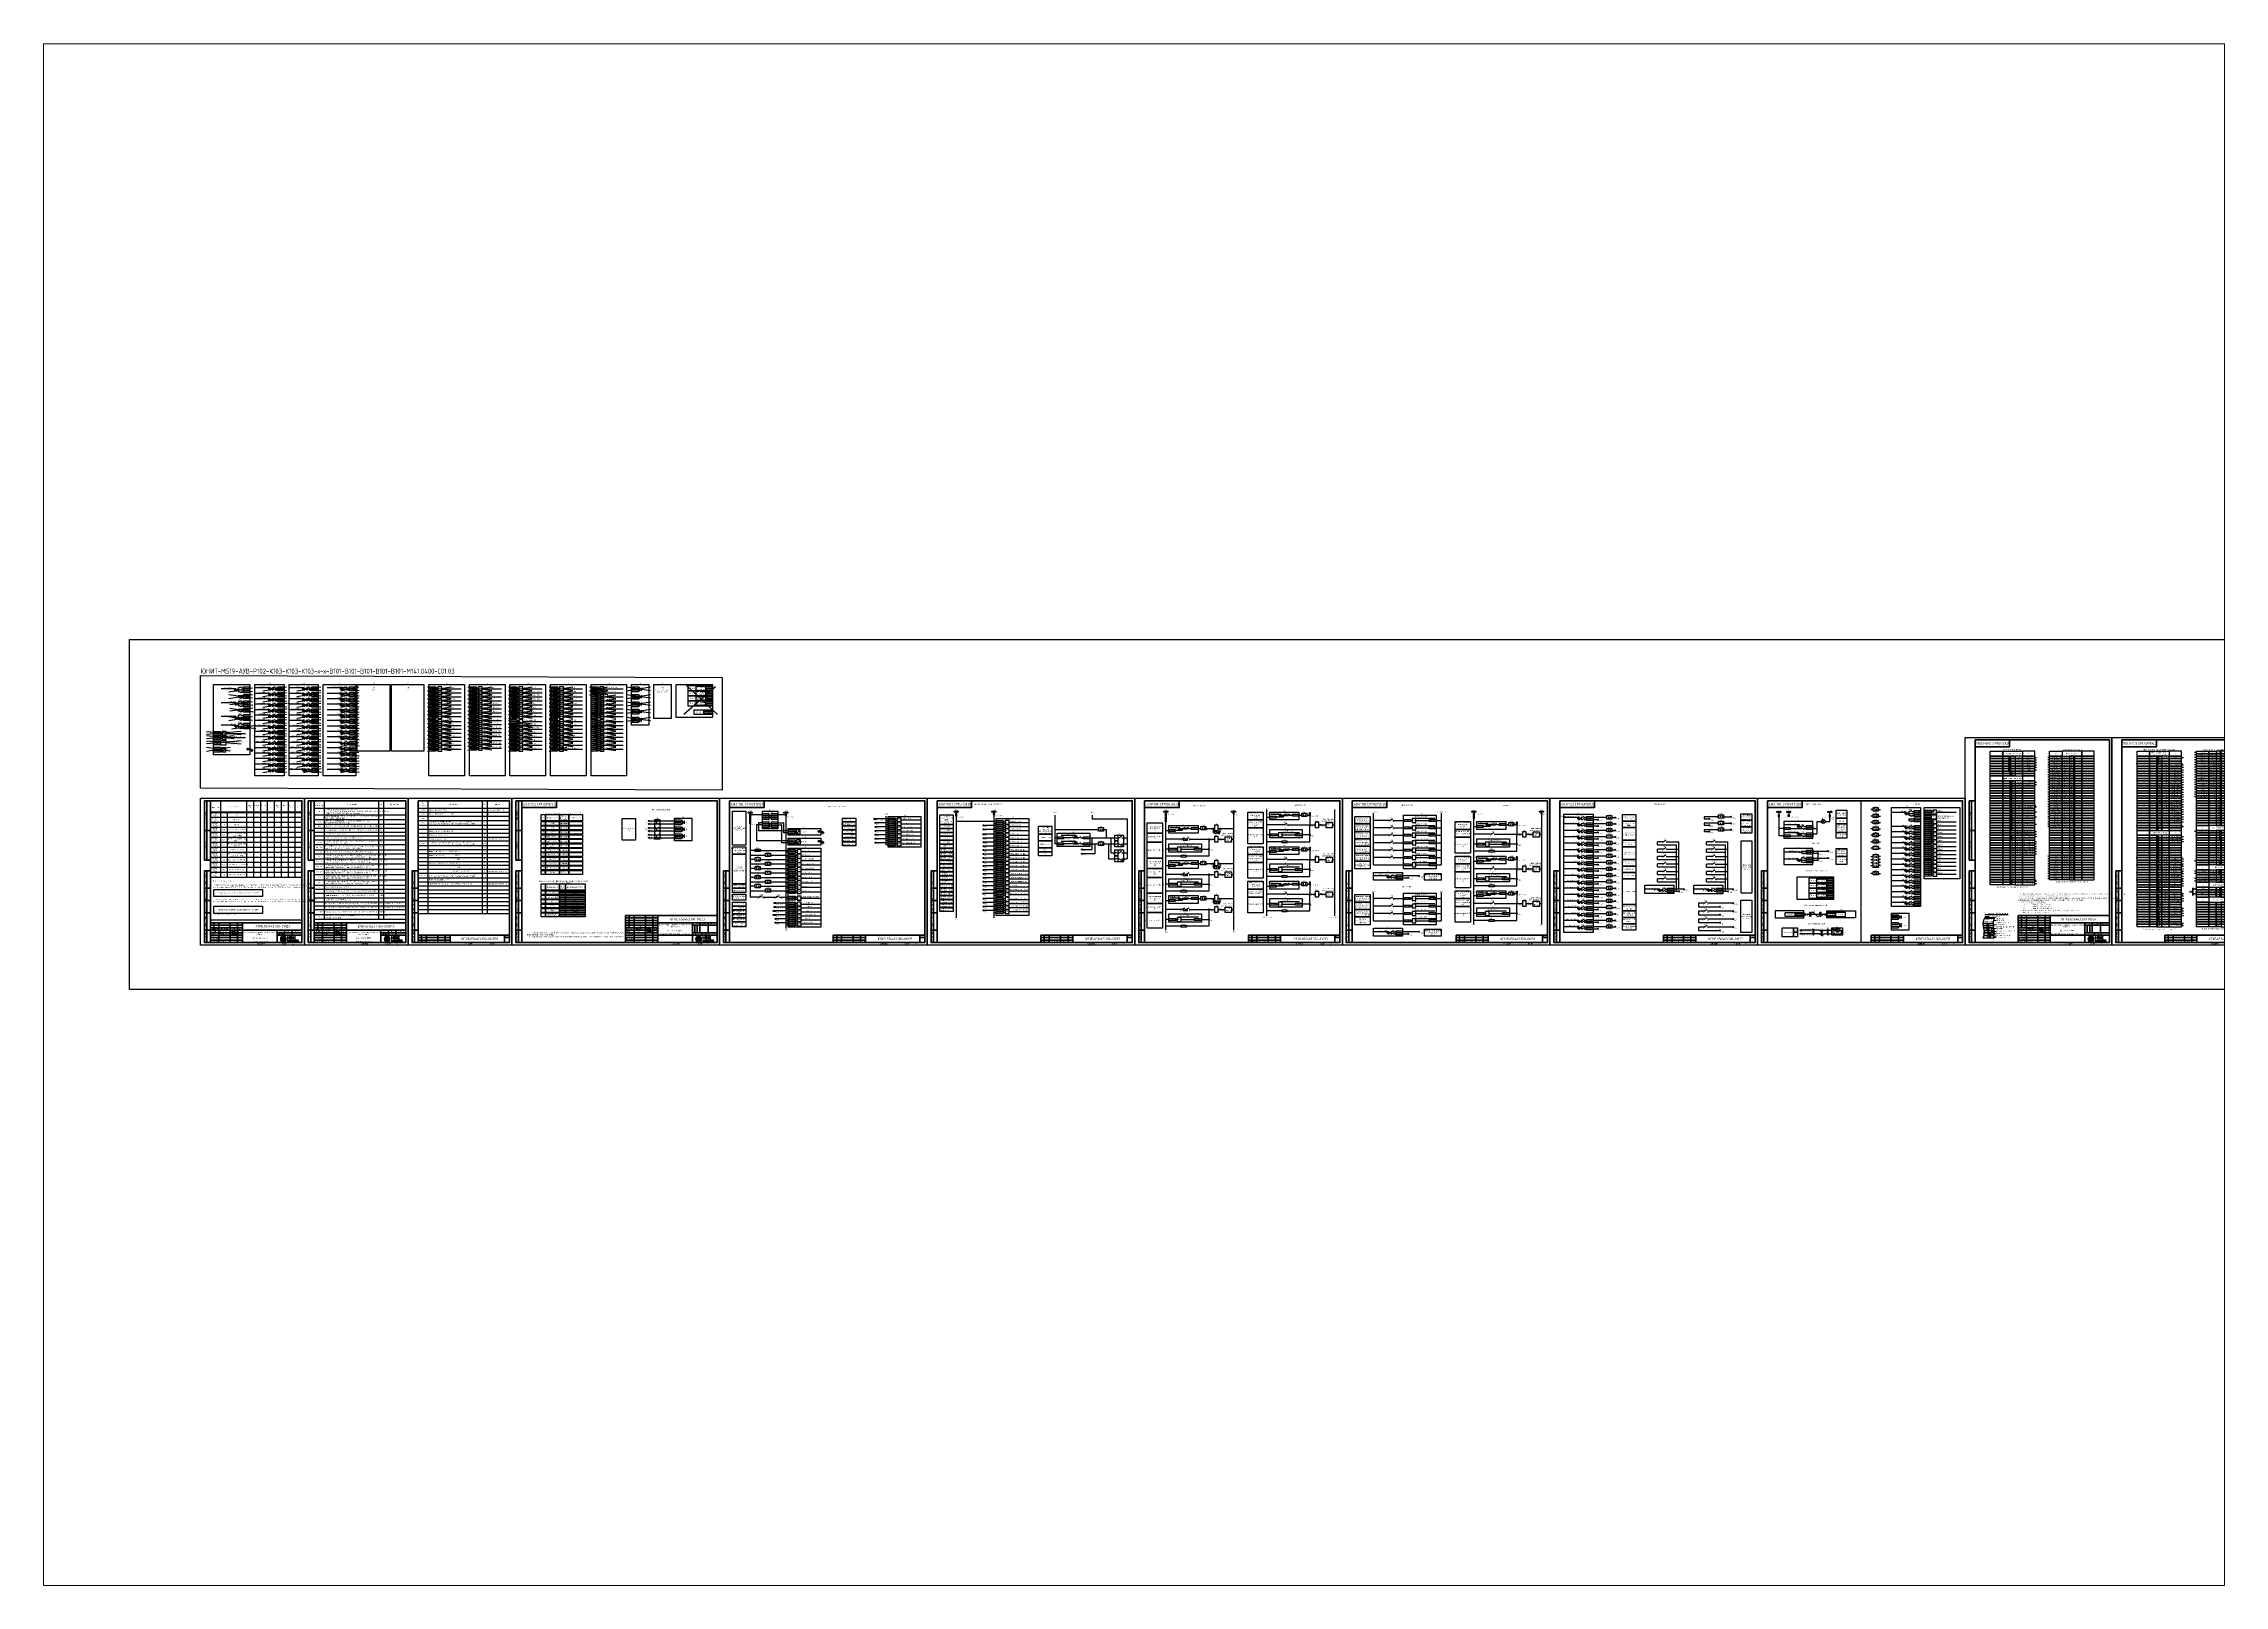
# Paper-space layout 'ПЭ3_1' of a CAD drawing. Header units: millimetres. Extents: x 30 to 267, y 21 to 189.
# The model-space entities are those that its viewports show. They can reach past a viewport. Long polylines and large blocks are cut down to what shows.
import ezdxf
from ezdxf.enums import TextEntityAlignment as Align

# ---------------------------------------------------------------- set-up
doc = ezdxf.new("R2010")
doc.units = ezdxf.units.MM
doc.linetypes.add('HIDDEN2', pattern=[4.7625, 3.175, -1.5875])
doc.linetypes.add('штрихпунктирная', pattern=[25.4, 12.7, -6.35, 0, -6.35])
doc.styles.add('2.5_ISOCPEUR', font='isocpeur.ttf', dxfattribs={"width": 0.9, "height": 2.5})
doc.styles.add('Gost type A_2.5', font='GOST_A.TTF', dxfattribs={"height": 2.5})
doc.styles.add('Gost_type_A', font='GOST_A.TTF')

# ---------------------------------------------------------------- blocks, each defined once
blk = doc.blocks.new('Штамп угловой верхний')
at = {"lineweight": 50}
blk.add_lwpolyline([(0, 0), (70, 0), (70, -14), (0, -14)], close=True, dxfattribs=at)
blk = doc.blocks.new('Формат_А3')
blk.add_lwpolyline([(-420, 297), (0, 297), (0, 0), (-420, 0)], close=True)
at = {"lineweight": 50}
blk.add_lwpolyline([(-400, 292), (-5, 292), (-5, 5), (-400, 5)], close=True, dxfattribs=at)
blk = doc.blocks.new('Штамп левый верхний')
at = {"lineweight": 50}
for points in [[(-12, 0), (-7, 0), (-7, -60), (-12, -60)], [(-7, 0), (0, 0), (0, -60), (-7, -60)], [(-12, -60), (-7, -60), (-7, -120), (-12, -120)], [(-7, -60), (0, -60), (0, -120), (-7, -120)]]:
    blk.add_lwpolyline(points, close=True, dxfattribs=at)
at = {"char_height": 2.5, "width": 60, "attachment_point": 5, "rotation": 90, "style": 'Gost_type_A'}
for s, insert in [('Перв. примен.', (-9.5, -30)), ('Справ. №', (-9.5, -90))]:
    blk.add_mtext(s, dxfattribs=dict(at, insert=insert))
blk = doc.blocks.new('Штамп левый нижний')
at = {"lineweight": 50}
for points in [[(-12, 145), (-7, 145), (-7, 110), (-12, 110)], [(-7, 145), (0, 145), (0, 110), (-7, 110)], [(-12, 110), (-7, 110), (-7, 85), (-12, 85)], [(-7, 110), (0, 110), (0, 85), (-7, 85)], [(-12, 85), (-7, 85), (-7, 60), (-12, 60)], [(-12, 60), (-7, 60), (-7, 25), (-12, 25)], [(-7, 85), (0, 85), (0, 60), (-7, 60)], [(-7, 60), (0, 60), (0, 25), (-7, 25)], [(-12, 25), (-7, 25), (-7, 0), (-12, 0)], [(-7, 25), (0, 25), (0, 0), (-7, 0)]]:
    blk.add_lwpolyline(points, close=True, dxfattribs=at)
at = {"char_height": 2.5, "attachment_point": 5, "rotation": 90, "style": 'Gost_type_A'}
for s, insert, width in [('Подп. и дата', (-9.5, 127.5), 35), ('Инв. № дубл.', (-9.5, 97.5), 25), ('Подп. и дата', (-9.5, 42.5), 35), ('Взам. инв. №', (-9.5, 72.5), 25), ('Инв. N подл.', (-9.5, 12.5), 25)]:
    blk.add_mtext(s, dxfattribs=dict(at, insert=insert, width=width))
blk = doc.blocks.new('*U15')
at = {"lineweight": 0, "true_color": 0x00cb62}
h = blk.add_hatch(color=112, dxfattribs=at)
h.dxf.hatch_style = 1
edge = h.paths.add_edge_path()
edge.add_spline(control_points=[(-12.5, 6.1), (-15.9, 6.1), (-18.6, 3.3), (-18.6, 0)], knot_values=[1, 1, 1, 1, 2, 2, 2, 2], degree=3, periodic=0)
edge.add_spline(control_points=[(-18.6, 0), (-18.6, -3.4), (-15.9, -6.2), (-12.5, -6.2)], knot_values=[0, 0, 0, 0, 1, 1, 1, 1], degree=3, periodic=0)
edge.add_spline(control_points=[(-12.5, -6.2), (-9.1, -6.2), (-6.3, -3.4), (-6.3, 0)], knot_values=[3, 3, 3, 3, 4, 4, 4, 4], degree=3, periodic=0)
edge.add_spline(control_points=[(-6.3, 0), (-6.3, 3.3), (-9.1, 6.1), (-12.5, 6.1)], knot_values=[2, 2, 2, 2, 3, 3, 3, 3], degree=3, periodic=0)
edge = h.paths.add_edge_path(flags=16)
edge.add_spline(control_points=[(-18.2, 0), (-18.2, 3.2), (-15.7, 6), (-12.5, 6)], knot_values=[0, 0, 0, 0, 1, 1, 1, 1], degree=3, periodic=0)
edge.add_spline(control_points=[(-12.5, 6), (-9.2, 6), (-6.7, 3.2), (-6.7, 0)], knot_values=[3, 3, 3, 3, 4, 4, 4, 4], degree=3, periodic=0)
edge.add_spline(control_points=[(-6.7, 0), (-6.7, -3.3), (-9.2, -5.8), (-12.5, -5.8)], knot_values=[2, 2, 2, 2, 3, 3, 3, 3], degree=3, periodic=0)
edge.add_spline(control_points=[(-12.5, -5.8), (-15.7, -5.8), (-18.2, -3.3), (-18.2, 0)], knot_values=[1, 1, 1, 1, 2, 2, 2, 2], degree=3, periodic=0)
h = blk.add_hatch(color=112, dxfattribs=at)
h.dxf.hatch_style = 1
edge = h.paths.add_edge_path()
edge.add_spline(control_points=[(-12.5, 5.5), (-15.7, 5.5), (-18.2, 3), (-18.2, 0)], knot_values=[1, 1, 1, 1, 2, 2, 2, 2], degree=3, periodic=0)
edge.add_spline(control_points=[(-18.2, 0), (-18.2, -3.1), (-15.7, -5.6), (-12.5, -5.6)], knot_values=[0, 0, 0, 0, 1, 1, 1, 1], degree=3, periodic=0)
edge.add_spline(control_points=[(-12.5, -5.6), (-9.3, -5.6), (-6.7, -3.1), (-6.7, 0)], knot_values=[3, 3, 3, 3, 4, 4, 4, 4], degree=3, periodic=0)
edge.add_spline(control_points=[(-6.7, 0), (-6.7, 3), (-9.3, 5.5), (-12.5, 5.5)], knot_values=[2, 2, 2, 2, 3, 3, 3, 3], degree=3, periodic=0)
edge = h.paths.add_edge_path(flags=16)
edge.add_spline(control_points=[(-17.9, 0), (-17.9, 2.9), (-15.5, 5.4), (-12.5, 5.4)], knot_values=[0, 0, 0, 0, 1, 1, 1, 1], degree=3, periodic=0)
edge.add_spline(control_points=[(-12.5, 5.4), (-9.4, 5.4), (-7.1, 2.9), (-7.1, 0)], knot_values=[3, 3, 3, 3, 4, 4, 4, 4], degree=3, periodic=0)
edge.add_spline(control_points=[(-7.1, 0), (-7.1, -3), (-9.4, -5.3), (-12.5, -5.3)], knot_values=[2, 2, 2, 2, 3, 3, 3, 3], degree=3, periodic=0)
edge.add_spline(control_points=[(-12.5, -5.3), (-15.5, -5.3), (-17.9, -3), (-17.9, 0)], knot_values=[1, 1, 1, 1, 2, 2, 2, 2], degree=3, periodic=0)
h = blk.add_hatch(color=112, dxfattribs=at)
h.dxf.hatch_style = 1
edge = h.paths.add_edge_path()
edge.add_spline(control_points=[(-17.9, 0), (-17.9, -2.8), (-15.5, -5), (-12.5, -5)], knot_values=[0, 0, 0, 0, 1, 1, 1, 1], degree=3, periodic=0)
edge.add_spline(control_points=[(-12.5, -5), (-9.5, -5), (-7.1, -2.8), (-7.1, 0)], knot_values=[3, 3, 3, 3, 4, 4, 4, 4], degree=3, periodic=0)
edge.add_spline(control_points=[(-7.1, 0), (-7.1, 2.7), (-9.5, 4.9), (-12.5, 4.9)], knot_values=[2, 2, 2, 2, 3, 3, 3, 3], degree=3, periodic=0)
edge.add_spline(control_points=[(-12.5, 4.9), (-15.5, 4.9), (-17.9, 2.7), (-17.9, 0)], knot_values=[1, 1, 1, 1, 2, 2, 2, 2], degree=3, periodic=0)
edge = h.paths.add_edge_path(flags=16)
edge.add_spline(control_points=[(-17.5, 0), (-17.5, 2.6), (-15.3, 4.8), (-12.5, 4.8)], knot_values=[0, 0, 0, 0, 1, 1, 1, 1], degree=3, periodic=0)
edge.add_spline(control_points=[(-12.5, 4.8), (-9.6, 4.8), (-7.4, 2.6), (-7.4, 0)], knot_values=[3, 3, 3, 3, 4, 4, 4, 4], degree=3, periodic=0)
edge.add_spline(control_points=[(-7.4, 0), (-7.4, -2.7), (-9.6, -4.7), (-12.5, -4.7)], knot_values=[2, 2, 2, 2, 3, 3, 3, 3], degree=3, periodic=0)
edge.add_spline(control_points=[(-12.5, -4.7), (-15.3, -4.7), (-17.5, -2.7), (-17.5, 0)], knot_values=[1, 1, 1, 1, 2, 2, 2, 2], degree=3, periodic=0)
h = blk.add_hatch(color=112, dxfattribs=at)
h.dxf.hatch_style = 1
edge = h.paths.add_edge_path()
edge.add_spline(control_points=[(-7.4, 0), (-7.4, 0.3), (-7.5, 0.6), (-7.5, 0.9)], knot_values=[3, 3, 3, 3, 3.12466, 3.12466, 3.12466, 3.12466], degree=3, periodic=0)
edge.add_spline(control_points=[(-7.5, 0.9), (-8, 2.9), (-10.1, 4.4), (-12.5, 4.4)], knot_values=[2, 2, 2, 2, 2.864772, 2.864772, 2.864772, 2.864772], degree=3, periodic=0)
edge.add_spline(control_points=[(-12.5, 4.4), (-14.9, 4.4), (-16.9, 2.9), (-17.4, 0.9)], knot_values=[1.135231, 1.135231, 1.135231, 1.135231, 2, 2, 2, 2], degree=3, periodic=0)
edge.add_spline(control_points=[(-17.4, 0.9), (-17.5, 0.6), (-17.5, 0.3), (-17.5, 0)], knot_values=[0.875337, 0.875337, 0.875337, 0.875337, 1, 1, 1, 1], degree=3, periodic=0)
edge.add_spline(control_points=[(-17.5, 0), (-17.5, -0.4), (-17.5, -0.7), (-17.4, -1.1)], knot_values=[1, 1, 1, 1, 1.132178, 1.132178, 1.132178, 1.132178], degree=3, periodic=0)
edge.add_spline(control_points=[(-17.4, -1.1), (-16.9, -3), (-14.9, -4.5), (-12.5, -4.5)], knot_values=[0, 0, 0, 0, 0.858028, 0.858028, 0.858028, 0.858028], degree=3, periodic=0)
edge.add_spline(control_points=[(-12.5, -4.5), (-10.1, -4.5), (-8.1, -3), (-7.6, -1.1)], knot_values=[3.141968, 3.141968, 3.141968, 3.141968, 4, 4, 4, 4], degree=3, periodic=0)
edge.add_spline(control_points=[(-7.6, -1.1), (-7.5, -0.7), (-7.4, -0.4), (-7.4, 0)], knot_values=[2.867825, 2.867825, 2.867825, 2.867825, 3, 3, 3, 3], degree=3, periodic=0)
edge = h.paths.add_edge_path(flags=16)
edge.add_spline(control_points=[(-17.2, 0), (-17.2, 0.2), (-17.1, 0.5), (-17.1, 0.8)], knot_values=[1, 1, 1, 1, 1.132889, 1.132889, 1.132889, 1.132889], degree=3, periodic=0)
edge.add_spline(control_points=[(-17.1, 0.8), (-16.6, 2.7), (-14.8, 4.2), (-12.5, 4.2)], knot_values=[0, 0, 0, 0, 0.878882, 0.878882, 0.878882, 0.878882], degree=3, periodic=0)
edge.add_spline(control_points=[(-12.5, 4.2), (-10.1, 4.2), (-8.3, 2.7), (-7.9, 0.8)], knot_values=[3.121118, 3.121118, 3.121118, 3.121118, 4, 4, 4, 4], degree=3, periodic=0)
edge.add_spline(control_points=[(-7.9, 0.8), (-7.8, 0.5), (-7.8, 0.2), (-7.8, 0)], knot_values=[2.867111, 2.867111, 2.867111, 2.867111, 3, 3, 3, 3], degree=3, periodic=0)
edge.add_spline(control_points=[(-7.8, 0), (-7.8, -0.3), (-7.8, -0.6), (-7.9, -0.9)], knot_values=[3, 3, 3, 3, 3.139265, 3.139265, 3.139265, 3.139265], degree=3, periodic=0)
edge.add_spline(control_points=[(-7.9, -0.9), (-8.3, -2.8), (-10.2, -4.1), (-12.5, -4.1), (-14.8, -4.1), (-16.6, -2.8), (-17, -0.9)], knot_values=[1.128324, 1.128324, 1.128324, 1.128324, 2, 2, 2, 2.871676, 2.871676, 2.871676, 2.871676], degree=3, periodic=0)
edge.add_spline(control_points=[(-17, -0.9), (-17.1, -0.6), (-17.2, -0.3), (-17.2, 0)], knot_values=[0.860735, 0.860735, 0.860735, 0.860735, 1, 1, 1, 1], degree=3, periodic=0)
edge = h.paths.add_edge_path(flags=0)
edge.add_spline(control_points=[(-16.8, 0), (-16.8, 0.2), (-16.8, 0.4), (-16.7, 0.6)], knot_values=[1, 1, 1, 1, 1.129952, 1.129952, 1.129952, 1.129952], degree=3, periodic=0)
edge.add_spline(control_points=[(-16.7, 0.6), (-16.3, 2.3), (-14.6, 3.7), (-12.5, 3.7)], knot_values=[0, 0, 0, 0, 0.883348, 0.883348, 0.883348, 0.883348], degree=3, periodic=0)
edge.add_spline(control_points=[(-12.5, 3.7), (-10.3, 3.7), (-8.6, 2.3), (-8.2, 0.6)], knot_values=[3.11667, 3.11667, 3.11667, 3.11667, 4, 4, 4, 4], degree=3, periodic=0)
edge.add_spline(control_points=[(-8.2, 0.6), (-8.2, 0.4), (-8.1, 0.2), (-8.1, 0)], knot_values=[2.870028, 2.870028, 2.870028, 2.870028, 3, 3, 3, 3], degree=3, periodic=0)
edge.add_spline(control_points=[(-8.1, 0), (-8.1, -0.3), (-8.2, -0.5), (-8.2, -0.8)], knot_values=[3, 3, 3, 3, 3.135947, 3.135947, 3.135947, 3.135947], degree=3, periodic=0)
edge.add_spline(control_points=[(-8.2, -0.8), (-8.6, -2.4), (-10.3, -3.5), (-12.5, -3.5)], knot_values=[2, 2, 2, 2, 2.876458, 2.876458, 2.876458, 2.876458], degree=3, periodic=0)
edge.add_spline(control_points=[(-12.5, -3.5), (-14.6, -3.5), (-16.3, -2.4), (-16.7, -0.8)], knot_values=[1.12352, 1.12352, 1.12352, 1.12352, 2, 2, 2, 2], degree=3, periodic=0)
edge.add_spline(control_points=[(-16.7, -0.8), (-16.8, -0.5), (-16.8, -0.3), (-16.8, 0)], knot_values=[0.864077, 0.864077, 0.864077, 0.864077, 1, 1, 1, 1], degree=3, periodic=0)
edge = h.paths.add_edge_path(flags=0)
edge.add_spline(control_points=[(-16.4, 0), (-16.4, 0.1), (-16.4, 0.3), (-16.4, 0.5)], knot_values=[1, 1, 1, 1, 1.126377, 1.126377, 1.126377, 1.126377], degree=3, periodic=0)
edge.add_spline(control_points=[(-16.4, 0.5), (-16, 1.9), (-14.5, 3.1), (-12.5, 3.1)], knot_values=[0, 0, 0, 0, 0.888928, 0.888928, 0.888928, 0.888928], degree=3, periodic=0)
edge.add_spline(control_points=[(-12.5, 3.1), (-10.5, 3.1), (-8.9, 1.9), (-8.6, 0.5)], knot_values=[3.111075, 3.111075, 3.111075, 3.111075, 4, 4, 4, 4], degree=3, periodic=0)
edge.add_spline(control_points=[(-8.6, 0.5), (-8.5, 0.3), (-8.5, 0.1), (-8.5, 0)], knot_values=[2.87362, 2.87362, 2.87362, 2.87362, 3, 3, 3, 3], degree=3, periodic=0)
edge.add_spline(control_points=[(-8.5, 0), (-8.5, -0.2), (-8.5, -0.4), (-8.6, -0.6)], knot_values=[3, 3, 3, 3, 3.131788, 3.131788, 3.131788, 3.131788], degree=3, periodic=0)
edge.add_spline(control_points=[(-8.6, -0.6), (-8.9, -2), (-10.5, -3), (-12.5, -3)], knot_values=[2, 2, 2, 2, 2.882553, 2.882553, 2.882553, 2.882553], degree=3, periodic=0)
edge.add_spline(control_points=[(-12.5, -3), (-14.5, -3), (-16, -2), (-16.3, -0.6)], knot_values=[1.117444, 1.117444, 1.117444, 1.117444, 2, 2, 2, 2], degree=3, periodic=0)
edge.add_spline(control_points=[(-16.3, -0.6), (-16.4, -0.4), (-16.4, -0.2), (-16.4, 0)], knot_values=[0.868215, 0.868215, 0.868215, 0.868215, 1, 1, 1, 1], degree=3, periodic=0)
edge = h.paths.add_edge_path(flags=0)
edge.add_spline(control_points=[(-16, -0.5), (-16, -0.3), (-16.1, -0.2), (-16.1, 0), (-16.1, 0.1), (-16, 0.2), (-16, 0.4)], knot_values=[0.873534, 0.873534, 0.873534, 0.873534, 1, 1, 1, 1.12176, 1.12176, 1.12176, 1.12176], degree=3, periodic=0)
edge.add_spline(control_points=[(-16, 0.4), (-15.7, 1.5), (-14.3, 2.5), (-12.5, 2.5), (-10.6, 2.5), (-9.2, 1.5), (-8.9, 0.4)], knot_values=[3.103684, 3.103684, 3.103684, 3.103684, 3.999991, 3.999991, 3.999991, 4.896306, 4.896306, 4.896306, 4.896306], degree=3, periodic=0)
edge.add_spline(control_points=[(-8.9, 0.4), (-8.9, 0.2), (-8.9, 0.1), (-8.9, 0), (-8.9, -0.2), (-8.9, -0.3), (-8.9, -0.5)], knot_values=[2.878251, 2.878251, 2.878251, 2.878251, 3, 3, 3, 3.126453, 3.126453, 3.126453, 3.126453], degree=3, periodic=0)
edge.add_spline(control_points=[(-8.9, -0.5), (-9.2, -1.6), (-10.6, -2.4), (-12.5, -2.4), (-14.3, -2.4), (-15.7, -1.6), (-16, -0.5)], knot_values=[1.109435, 1.109435, 1.109435, 1.109435, 2.000012, 2.000012, 2.000012, 2.890577, 2.890577, 2.890577, 2.890577], degree=3, periodic=0)
edge = h.paths.add_edge_path(flags=0)
edge.add_spline(control_points=[(-15.7, 0), (-15.7, 0.1), (-15.7, 0.2), (-15.6, 0.3)], knot_values=[1, 1, 1, 1, 1.121318, 1.121318, 1.121318, 1.121318], degree=3, periodic=0)
edge.add_spline(control_points=[(-15.6, 0.3), (-15.4, 1.2), (-14.1, 1.9), (-12.5, 1.9)], knot_values=[0, 0, 0, 0, 0.9007, 0.9007, 0.9007, 0.9007], degree=3, periodic=0)
edge.add_spline(control_points=[(-12.5, 1.9), (-10.8, 1.9), (-9.5, 1.2), (-9.3, 0.3)], knot_values=[3.099305, 3.099305, 3.099305, 3.099305, 4, 4, 4, 4], degree=3, periodic=0)
edge.add_spline(control_points=[(-9.3, 0.3), (-9.3, 0.2), (-9.2, 0.1), (-9.2, 0)], knot_values=[2.878676, 2.878676, 2.878676, 2.878676, 3, 3, 3, 3], degree=3, periodic=0)
edge.add_spline(control_points=[(-9.2, 0), (-9.2, -0.2), (-9.3, -0.3), (-9.3, -0.4)], knot_values=[3, 3, 3, 3, 3.126159, 3.126159, 3.126159, 3.126159], degree=3, periodic=0)
edge.add_spline(control_points=[(-9.3, -0.4), (-9.5, -1.2), (-10.8, -1.8), (-12.5, -1.8), (-14.1, -1.8), (-15.4, -1.2), (-15.6, -0.4)], knot_values=[1.105344, 1.105344, 1.105344, 1.105344, 1.999995, 1.999995, 1.999995, 2.89465, 2.89465, 2.89465, 2.89465], degree=3, periodic=0)
edge.add_spline(control_points=[(-15.6, -0.4), (-15.7, -0.3), (-15.7, -0.2), (-15.7, 0)], knot_values=[0.873848, 0.873848, 0.873848, 0.873848, 1, 1, 1, 1], degree=3, periodic=0)
edge = h.paths.add_edge_path(flags=0)
edge.add_spline(control_points=[(-15.3, 0), (-15.3, 0), (-15.3, 0.1), (-15.3, 0.2)], knot_values=[1, 1, 1, 1, 1.112633, 1.112633, 1.112633, 1.112633], degree=3, periodic=0)
edge.add_spline(control_points=[(-15.3, 0.2), (-15.1, 0.8), (-13.9, 1.4), (-12.5, 1.4)], knot_values=[0, 0, 0, 0, 0.904875, 0.904875, 0.904875, 0.904875], degree=3, periodic=0)
edge.add_spline(control_points=[(-12.5, 1.4), (-11, 1.4), (-9.9, 0.8), (-9.6, 0.2)], knot_values=[3.095133, 3.095133, 3.095133, 3.095133, 4, 4, 4, 4], degree=3, periodic=0)
edge.add_spline(control_points=[(-9.6, 0.2), (-9.6, 0.1), (-9.6, 0), (-9.6, 0)], knot_values=[2.887357, 2.887357, 2.887357, 2.887357, 3, 3, 3, 3], degree=3, periodic=0)
edge.add_spline(control_points=[(-9.6, 0), (-9.6, -0.1), (-9.6, -0.2), (-9.7, -0.3)], knot_values=[3, 3, 3, 3, 3.117814, 3.117814, 3.117814, 3.117814], degree=3, periodic=0)
edge.add_spline(control_points=[(-9.7, -0.3), (-9.9, -0.9), (-11, -1.2), (-12.5, -1.2)], knot_values=[2, 2, 2, 2, 2.897768, 2.897768, 2.897768, 2.897768], degree=3, periodic=0)
edge.add_spline(control_points=[(-12.5, -1.2), (-13.9, -1.2), (-15.1, -0.9), (-15.3, -0.3)], knot_values=[1.102221, 1.102221, 1.102221, 1.102221, 2, 2, 2, 2], degree=3, periodic=0)
edge.add_spline(control_points=[(-15.3, -0.3), (-15.3, -0.2), (-15.3, -0.1), (-15.3, 0)], knot_values=[0.882198, 0.882198, 0.882198, 0.882198, 1, 1, 1, 1], degree=3, periodic=0)
edge = h.paths.add_edge_path(flags=0)
edge.add_spline(control_points=[(-15, 0), (-15, 0), (-15, 0), (-14.9, 0)], knot_values=[0.901648, 0.901648, 0.901648, 0.901648, 1, 1, 1, 1], degree=3, periodic=0)
edge.add_spline(control_points=[(-14.9, 0), (-14.8, 0.4), (-13.9, 0.8), (-12.5, 0.8)], knot_values=[0, 0, 0, 0, 0.912829, 0.912829, 0.912829, 0.912829], degree=3, periodic=0)
edge.add_spline(control_points=[(-12.5, 0.8), (-11.1, 0.8), (-10.2, 0.4), (-10, 0)], knot_values=[3.087219, 3.087219, 3.087219, 3.087219, 4, 4, 4, 4], degree=3, periodic=0)
edge.add_spline(control_points=[(-10, 0), (-10, 0), (-10, 0), (-10, 0)], knot_values=[3, 3, 3, 3, 3.098413, 3.098413, 3.098413, 3.098413], degree=3, periodic=0)
edge.add_spline(control_points=[(-10, 0), (-10, -0.1), (-10, -0.1), (-10, -0.1)], knot_values=[2.896056, 2.896056, 2.896056, 2.896056, 3, 3, 3, 3], degree=3, periodic=0)
edge.add_spline(control_points=[(-10, -0.1), (-10.2, -0.4), (-11.1, -0.7), (-12.5, -0.7)], knot_values=[2, 2, 2, 2, 2.903474, 2.903474, 2.903474, 2.903474], degree=3, periodic=0)
edge.add_spline(control_points=[(-12.5, -0.7), (-13.8, -0.7), (-14.8, -0.4), (-14.9, -0.1)], knot_values=[1.096469, 1.096469, 1.096469, 1.096469, 2, 2, 2, 2], degree=3, periodic=0)
edge.add_spline(control_points=[(-14.9, -0.1), (-15, -0.1), (-15, -0.1), (-15, 0)], knot_values=[1, 1, 1, 1, 1.103878, 1.103878, 1.103878, 1.103878], degree=3, periodic=0)
edge = h.paths.add_edge_path(flags=0)
edge.add_spline(control_points=[(-14.6, 0), (-14.6, 0), (-13.3, 0.1), (-12.5, 0.1)], knot_values=[1, 1, 1, 1, 2, 2, 2, 2], degree=3, periodic=0)
edge.add_spline(control_points=[(-12.5, 0.1), (-11.7, 0.1), (-10.4, 0), (-10.4, 0)], knot_values=[2, 2, 2, 2, 3, 3, 3, 3], degree=3, periodic=0)
edge.add_spline(control_points=[(-10.4, 0), (-10.4, -0.1), (-11.7, -0.2), (-12.5, -0.2)], knot_values=[3, 3, 3, 3, 4, 4, 4, 4], degree=3, periodic=0)
edge.add_spline(control_points=[(-12.5, -0.2), (-13.3, -0.2), (-14.6, -0.1), (-14.6, 0)], knot_values=[0, 0, 0, 0, 1, 1, 1, 1], degree=3, periodic=0)
h = blk.add_hatch(color=112, dxfattribs=at)
h.dxf.hatch_style = 1
edge = h.paths.add_edge_path()
edge.add_spline(control_points=[(-16.7, 0.6), (-16.3, 2.3), (-14.6, 3.7), (-12.5, 3.7)], knot_values=[0, 0, 0, 0, 0.883348, 0.883348, 0.883348, 0.883348], degree=3, periodic=0)
edge.add_spline(control_points=[(-12.5, 3.7), (-10.3, 3.7), (-8.6, 2.3), (-8.2, 0.6)], knot_values=[3.11667, 3.11667, 3.11667, 3.11667, 4, 4, 4, 4], degree=3, periodic=0)
edge.add_spline(control_points=[(-8.2, 0.6), (-8.2, 0.4), (-8.1, 0.2), (-8.1, 0)], knot_values=[2.870028, 2.870028, 2.870028, 2.870028, 3, 3, 3, 3], degree=3, periodic=0)
edge.add_spline(control_points=[(-8.1, 0), (-8.1, -0.3), (-8.2, -0.5), (-8.2, -0.8)], knot_values=[3, 3, 3, 3, 3.135947, 3.135947, 3.135947, 3.135947], degree=3, periodic=0)
edge.add_spline(control_points=[(-8.2, -0.8), (-8.6, -2.4), (-10.3, -3.5), (-12.5, -3.5)], knot_values=[2, 2, 2, 2, 2.876458, 2.876458, 2.876458, 2.876458], degree=3, periodic=0)
edge.add_spline(control_points=[(-12.5, -3.5), (-13.9, -3.5), (-15.1, -3.1), (-15.8, -2.3)], knot_values=[1.431996, 1.431996, 1.431996, 1.431996, 2, 2, 2, 2], degree=3, periodic=0)
edge.add_line((-15.8, -2.3), (-16.1, -2.5))
edge.add_spline(control_points=[(-16.1, -2.5), (-15.3, -3.3), (-13.9, -3.9), (-12.5, -3.9)], knot_values=[0, 0, 0, 0, 0.570003, 0.570003, 0.570003, 0.570003], degree=3, periodic=0)
edge.add_spline(control_points=[(-12.5, -3.9), (-10.2, -3.9), (-8.4, -2.6), (-7.9, -0.9)], knot_values=[3.139265, 3.139265, 3.139265, 3.139265, 4, 4, 4, 4], degree=3, periodic=0)
edge.add_spline(control_points=[(-7.9, -0.9), (-7.8, -0.6), (-7.8, -0.3), (-7.8, 0), (-7.8, 0.2), (-7.8, 0.5), (-7.9, 0.8)], knot_values=[2.871676, 2.871676, 2.871676, 2.871676, 3, 3, 3, 3.121118, 3.121118, 3.121118, 3.121118], degree=3, periodic=0)
edge.add_spline(control_points=[(-7.9, 0.8), (-8.3, 2.5), (-10.2, 3.8), (-12.5, 3.8)], knot_values=[2, 2, 2, 2, 2.867111, 2.867111, 2.867111, 2.867111], degree=3, periodic=0)
edge.add_spline(control_points=[(-12.5, 3.8), (-14.7, 3.8), (-16.6, 2.5), (-17.1, 0.8)], knot_values=[1.132889, 1.132889, 1.132889, 1.132889, 2, 2, 2, 2], degree=3, periodic=0)
edge.add_spline(control_points=[(-17.1, 0.8), (-17.1, 0.5), (-17.1, 0.2), (-17.1, 0), (-17.1, -0.3), (-17.1, -0.6), (-17, -0.9)], knot_values=[0.878882, 0.878882, 0.878882, 0.878882, 1, 1, 1, 1.128324, 1.128324, 1.128324, 1.128324], degree=3, periodic=0)
edge.add_spline(control_points=[(-17, -0.9), (-16.9, -1.5), (-16.6, -2), (-16.1, -2.5)], knot_values=[0.570003, 0.570003, 0.570003, 0.570003, 0.860735, 0.860735, 0.860735, 0.860735], degree=3, periodic=0)
edge.add_line((-16.1, -2.5), (-15.8, -2.3))
edge.add_spline(control_points=[(-15.8, -2.3), (-16.3, -1.8), (-16.6, -1.3), (-16.7, -0.8)], knot_values=[1.12352, 1.12352, 1.12352, 1.12352, 1.431996, 1.431996, 1.431996, 1.431996], degree=3, periodic=0)
edge.add_spline(control_points=[(-16.7, -0.8), (-16.8, -0.5), (-16.8, -0.3), (-16.8, 0)], knot_values=[0.864077, 0.864077, 0.864077, 0.864077, 1, 1, 1, 1], degree=3, periodic=0)
edge.add_spline(control_points=[(-16.8, 0), (-16.8, 0.2), (-16.8, 0.4), (-16.7, 0.6)], knot_values=[1, 1, 1, 1, 1.129952, 1.129952, 1.129952, 1.129952], degree=3, periodic=0)
h = blk.add_hatch(color=112, dxfattribs=at)
h.dxf.hatch_style = 1
edge = h.paths.add_edge_path()
edge.add_spline(control_points=[(-16.8, 0), (-16.8, -0.3), (-16.7, -0.5), (-16.7, -0.8)], knot_values=[1, 1, 1, 1, 1.12352, 1.12352, 1.12352, 1.12352], degree=3, periodic=0)
edge.add_spline(control_points=[(-16.7, -0.8), (-16.3, -2.2), (-14.5, -3.3), (-12.5, -3.3)], knot_values=[0, 0, 0, 0, 0.864077, 0.864077, 0.864077, 0.864077], degree=3, periodic=0)
edge.add_spline(control_points=[(-12.5, -3.3), (-10.4, -3.3), (-8.7, -2.2), (-8.2, -0.8)], knot_values=[3.135947, 3.135947, 3.135947, 3.135947, 4, 4, 4, 4], degree=3, periodic=0)
edge.add_spline(control_points=[(-8.2, -0.8), (-8.2, -0.5), (-8.2, -0.3), (-8.2, 0)], knot_values=[2.876458, 2.876458, 2.876458, 2.876458, 3, 3, 3, 3], degree=3, periodic=0)
edge.add_spline(control_points=[(-8.2, 0), (-8.2, 0.2), (-8.2, 0.4), (-8.2, 0.6)], knot_values=[3, 3, 3, 3, 3.11667, 3.11667, 3.11667, 3.11667], degree=3, periodic=0)
edge.add_spline(control_points=[(-8.2, 0.6), (-8.7, 2.1), (-10.4, 3.2), (-12.5, 3.2)], knot_values=[2, 2, 2, 2, 2.870028, 2.870028, 2.870028, 2.870028], degree=3, periodic=0)
edge.add_spline(control_points=[(-12.5, 3.2), (-14.5, 3.2), (-16.3, 2.1), (-16.7, 0.6)], knot_values=[1.129952, 1.129952, 1.129952, 1.129952, 2, 2, 2, 2], degree=3, periodic=0)
edge.add_spline(control_points=[(-16.7, 0.6), (-16.8, 0.4), (-16.8, 0.2), (-16.8, 0)], knot_values=[0.883348, 0.883348, 0.883348, 0.883348, 1, 1, 1, 1], degree=3, periodic=0)
edge = h.paths.add_edge_path(flags=16)
edge.add_spline(control_points=[(-16.4, 0), (-16.4, 0.1), (-16.4, 0.3), (-16.4, 0.5)], knot_values=[1, 1, 1, 1, 1.126377, 1.126377, 1.126377, 1.126377], degree=3, periodic=0)
edge.add_spline(control_points=[(-16.4, 0.5), (-16, 1.9), (-14.5, 3.1), (-12.5, 3.1)], knot_values=[0, 0, 0, 0, 0.888928, 0.888928, 0.888928, 0.888928], degree=3, periodic=0)
edge.add_spline(control_points=[(-12.5, 3.1), (-10.5, 3.1), (-8.9, 1.9), (-8.6, 0.5)], knot_values=[3.111075, 3.111075, 3.111075, 3.111075, 4, 4, 4, 4], degree=3, periodic=0)
edge.add_spline(control_points=[(-8.6, 0.5), (-8.5, 0.3), (-8.5, 0.1), (-8.5, 0)], knot_values=[2.87362, 2.87362, 2.87362, 2.87362, 3, 3, 3, 3], degree=3, periodic=0)
edge.add_spline(control_points=[(-8.5, 0), (-8.5, -0.2), (-8.5, -0.4), (-8.6, -0.6)], knot_values=[3, 3, 3, 3, 3.131788, 3.131788, 3.131788, 3.131788], degree=3, periodic=0)
edge.add_spline(control_points=[(-8.6, -0.6), (-8.9, -2), (-10.5, -3), (-12.5, -3)], knot_values=[2, 2, 2, 2, 2.882553, 2.882553, 2.882553, 2.882553], degree=3, periodic=0)
edge.add_spline(control_points=[(-12.5, -3), (-14.5, -3), (-16, -2), (-16.3, -0.6)], knot_values=[1.117444, 1.117444, 1.117444, 1.117444, 2, 2, 2, 2], degree=3, periodic=0)
edge.add_spline(control_points=[(-16.3, -0.6), (-16.4, -0.4), (-16.4, -0.2), (-16.4, 0)], knot_values=[0.868215, 0.868215, 0.868215, 0.868215, 1, 1, 1, 1], degree=3, periodic=0)
edge = h.paths.add_edge_path(flags=0)
edge.add_spline(control_points=[(-16, -0.5), (-16, -0.3), (-16.1, -0.2), (-16.1, 0), (-16.1, 0.1), (-16, 0.2), (-16, 0.4)], knot_values=[0.873534, 0.873534, 0.873534, 0.873534, 1, 1, 1, 1.12176, 1.12176, 1.12176, 1.12176], degree=3, periodic=0)
edge.add_spline(control_points=[(-16, 0.4), (-15.7, 1.5), (-14.3, 2.5), (-12.5, 2.5), (-10.6, 2.5), (-9.2, 1.5), (-8.9, 0.4)], knot_values=[3.103684, 3.103684, 3.103684, 3.103684, 3.999991, 3.999991, 3.999991, 4.896306, 4.896306, 4.896306, 4.896306], degree=3, periodic=0)
edge.add_spline(control_points=[(-8.9, 0.4), (-8.9, 0.2), (-8.9, 0.1), (-8.9, 0), (-8.9, -0.2), (-8.9, -0.3), (-8.9, -0.5)], knot_values=[2.878251, 2.878251, 2.878251, 2.878251, 3, 3, 3, 3.126453, 3.126453, 3.126453, 3.126453], degree=3, periodic=0)
edge.add_spline(control_points=[(-8.9, -0.5), (-9.2, -1.6), (-10.6, -2.4), (-12.5, -2.4), (-14.3, -2.4), (-15.7, -1.6), (-16, -0.5)], knot_values=[1.109435, 1.109435, 1.109435, 1.109435, 2.000012, 2.000012, 2.000012, 2.890577, 2.890577, 2.890577, 2.890577], degree=3, periodic=0)
edge = h.paths.add_edge_path(flags=0)
edge.add_spline(control_points=[(-15.7, 0), (-15.7, 0.1), (-15.7, 0.2), (-15.6, 0.3)], knot_values=[1, 1, 1, 1, 1.121318, 1.121318, 1.121318, 1.121318], degree=3, periodic=0)
edge.add_spline(control_points=[(-15.6, 0.3), (-15.4, 1.2), (-14.1, 1.9), (-12.5, 1.9)], knot_values=[0, 0, 0, 0, 0.9007, 0.9007, 0.9007, 0.9007], degree=3, periodic=0)
edge.add_spline(control_points=[(-12.5, 1.9), (-10.8, 1.9), (-9.5, 1.2), (-9.3, 0.3)], knot_values=[3.099305, 3.099305, 3.099305, 3.099305, 4, 4, 4, 4], degree=3, periodic=0)
edge.add_spline(control_points=[(-9.3, 0.3), (-9.3, 0.2), (-9.2, 0.1), (-9.2, 0)], knot_values=[2.878676, 2.878676, 2.878676, 2.878676, 3, 3, 3, 3], degree=3, periodic=0)
edge.add_spline(control_points=[(-9.2, 0), (-9.2, -0.2), (-9.3, -0.3), (-9.3, -0.4)], knot_values=[3, 3, 3, 3, 3.126159, 3.126159, 3.126159, 3.126159], degree=3, periodic=0)
edge.add_spline(control_points=[(-9.3, -0.4), (-9.5, -1.2), (-10.8, -1.8), (-12.5, -1.8), (-14.1, -1.8), (-15.4, -1.2), (-15.6, -0.4)], knot_values=[1.105344, 1.105344, 1.105344, 1.105344, 1.999995, 1.999995, 1.999995, 2.89465, 2.89465, 2.89465, 2.89465], degree=3, periodic=0)
edge.add_spline(control_points=[(-15.6, -0.4), (-15.7, -0.3), (-15.7, -0.2), (-15.7, 0)], knot_values=[0.873848, 0.873848, 0.873848, 0.873848, 1, 1, 1, 1], degree=3, periodic=0)
edge = h.paths.add_edge_path(flags=0)
edge.add_spline(control_points=[(-15.3, 0.2), (-15.1, 0.8), (-13.9, 1.4), (-12.5, 1.4)], knot_values=[0, 0, 0, 0, 0.904875, 0.904875, 0.904875, 0.904875], degree=3, periodic=0)
edge.add_spline(control_points=[(-12.5, 1.4), (-11, 1.4), (-9.9, 0.8), (-9.6, 0.2)], knot_values=[3.095133, 3.095133, 3.095133, 3.095133, 4, 4, 4, 4], degree=3, periodic=0)
edge.add_spline(control_points=[(-9.6, 0.2), (-9.6, 0.1), (-9.6, 0), (-9.6, 0)], knot_values=[2.887357, 2.887357, 2.887357, 2.887357, 3, 3, 3, 3], degree=3, periodic=0)
edge.add_spline(control_points=[(-9.7, -0.3), (-9.6, -0.2), (-9.6, -0.1), (-9.6, 0)], knot_values=[3, 3, 3, 3, 3.117814, 3.117814, 3.117814, 3.117814], degree=3, periodic=0)
edge.add_spline(control_points=[(-9.7, -0.3), (-9.9, -0.9), (-11, -1.2), (-12.5, -1.2)], knot_values=[2, 2, 2, 2, 2.897768, 2.897768, 2.897768, 2.897768], degree=3, periodic=0)
edge.add_spline(control_points=[(-12.5, -1.2), (-13.9, -1.2), (-15.1, -0.9), (-15.3, -0.3)], knot_values=[1.102221, 1.102221, 1.102221, 1.102221, 2, 2, 2, 2], degree=3, periodic=0)
edge.add_spline(control_points=[(-15.3, 0), (-15.3, -0.1), (-15.3, -0.2), (-15.3, -0.3)], knot_values=[0.882198, 0.882198, 0.882198, 0.882198, 1, 1, 1, 1], degree=3, periodic=0)
edge.add_spline(control_points=[(-15.3, 0), (-15.3, 0), (-15.3, 0.1), (-15.3, 0.2)], knot_values=[1, 1, 1, 1, 1.112633, 1.112633, 1.112633, 1.112633], degree=3, periodic=0)
edge = h.paths.add_edge_path(flags=0)
edge.add_spline(control_points=[(-12.5, 0.4), (-13.3, 0.4), (-14.7, 0.3), (-14.9, 0)], knot_values=[0, 0, 0, 0, 0.901648, 0.901648, 0.901648, 0.901648], degree=3, periodic=0)
edge.add_spline(control_points=[(-14.9, 0), (-14.8, 0.4), (-13.9, 0.8), (-12.5, 0.8)], knot_values=[0, 0, 0, 0, 0.912829, 0.912829, 0.912829, 0.912829], degree=3, periodic=0)
edge.add_spline(control_points=[(-12.5, 0.8), (-11.1, 0.8), (-10.2, 0.4), (-10, 0)], knot_values=[3.087219, 3.087219, 3.087219, 3.087219, 4, 4, 4, 4], degree=3, periodic=0)
edge.add_spline(control_points=[(-10, 0), (-10, 0), (-10, 0), (-10, 0)], knot_values=[3, 3, 3, 3, 3.098413, 3.098413, 3.098413, 3.098413], degree=3, periodic=0)
edge.add_spline(control_points=[(-10, 0), (-10, -0.1), (-10, -0.1), (-10, -0.1)], knot_values=[2.896056, 2.896056, 2.896056, 2.896056, 3, 3, 3, 3], degree=3, periodic=0)
edge.add_spline(control_points=[(-12.5, -0.4), (-11.6, -0.4), (-10.3, -0.4), (-10, -0.1)], knot_values=[2, 2, 2, 2, 2.896056, 2.896056, 2.896056, 2.896056], degree=3, periodic=0)
edge.add_spline(control_points=[(-10, -0.1), (-10.2, -0.4), (-11.1, -0.7), (-12.5, -0.7)], knot_values=[2, 2, 2, 2, 2.903474, 2.903474, 2.903474, 2.903474], degree=3, periodic=0)
edge.add_spline(control_points=[(-12.5, -0.7), (-13.8, -0.7), (-14.8, -0.4), (-14.9, -0.1)], knot_values=[1.096469, 1.096469, 1.096469, 1.096469, 2, 2, 2, 2], degree=3, periodic=0)
edge.add_spline(control_points=[(-14.9, -0.1), (-15, -0.1), (-15, -0.1), (-15, 0)], knot_values=[1, 1, 1, 1, 1.103878, 1.103878, 1.103878, 1.103878], degree=3, periodic=0)
edge.add_spline(control_points=[(-15, 0), (-15, 0), (-15, 0), (-14.9, 0)], knot_values=[0.901648, 0.901648, 0.901648, 0.901648, 1, 1, 1, 1], degree=3, periodic=0)
edge = h.paths.add_edge_path(flags=0)
edge.add_spline(control_points=[(-14.6, 0), (-14.6, 0), (-13.3, 0.1), (-12.5, 0.1)], knot_values=[1, 1, 1, 1, 2, 2, 2, 2], degree=3, periodic=0)
edge.add_spline(control_points=[(-12.5, 0.1), (-11.7, 0.1), (-10.4, 0), (-10.4, 0)], knot_values=[2, 2, 2, 2, 3, 3, 3, 3], degree=3, periodic=0)
edge.add_spline(control_points=[(-10.4, 0), (-10.4, -0.1), (-11.7, -0.2), (-12.5, -0.2)], knot_values=[3, 3, 3, 3, 4, 4, 4, 4], degree=3, periodic=0)
edge.add_spline(control_points=[(-12.5, -0.2), (-13.3, -0.2), (-14.6, -0.1), (-14.6, 0)], knot_values=[0, 0, 0, 0, 1, 1, 1, 1], degree=3, periodic=0)
h = blk.add_hatch(color=112, dxfattribs=at)
h.dxf.hatch_style = 1
edge = h.paths.add_edge_path()
edge.add_spline(control_points=[(-16.4, 0.5), (-16.4, 0.3), (-16.4, 0.1), (-16.4, 0)], knot_values=[0.888928, 0.888928, 0.888928, 0.888928, 1, 1, 1, 1], degree=3, periodic=0)
edge.add_spline(control_points=[(-16.4, 0), (-16.4, -0.2), (-16.4, -0.4), (-16.3, -0.6)], knot_values=[1, 1, 1, 1, 1.117444, 1.117444, 1.117444, 1.117444], degree=3, periodic=0)
edge.add_spline(control_points=[(-16.3, -0.6), (-16, -1.8), (-14.4, -2.7), (-12.5, -2.7)], knot_values=[0, 0, 0, 0, 0.868215, 0.868215, 0.868215, 0.868215], degree=3, periodic=0)
edge.add_spline(control_points=[(-12.5, -2.7), (-10.6, -2.7), (-9, -1.8), (-8.6, -0.6)], knot_values=[3.131788, 3.131788, 3.131788, 3.131788, 4, 4, 4, 4], degree=3, periodic=0)
edge.add_spline(control_points=[(-8.6, -0.6), (-8.6, -0.4), (-8.5, -0.2), (-8.5, 0)], knot_values=[2.882553, 2.882553, 2.882553, 2.882553, 3, 3, 3, 3], degree=3, periodic=0)
edge.add_spline(control_points=[(-8.5, 0), (-8.5, 0.1), (-8.5, 0.3), (-8.6, 0.5)], knot_values=[3, 3, 3, 3, 3.111075, 3.111075, 3.111075, 3.111075], degree=3, periodic=0)
edge.add_spline(control_points=[(-8.6, 0.5), (-9, 1.7), (-10.6, 2.6), (-12.5, 2.6)], knot_values=[2, 2, 2, 2, 2.87362, 2.87362, 2.87362, 2.87362], degree=3, periodic=0)
edge.add_spline(control_points=[(-12.5, 2.6), (-14.4, 2.6), (-16, 1.7), (-16.4, 0.5)], knot_values=[1.126377, 1.126377, 1.126377, 1.126377, 2, 2, 2, 2], degree=3, periodic=0)
edge = h.paths.add_edge_path(flags=16)
edge.add_spline(control_points=[(-16, 0.4), (-15.7, 1.5), (-14.3, 2.5), (-12.5, 2.5), (-10.6, 2.5), (-9.2, 1.5), (-8.9, 0.4)], knot_values=[3.103684, 3.103684, 3.103684, 3.103684, 3.999991, 3.999991, 3.999991, 4.896306, 4.896306, 4.896306, 4.896306], degree=3, periodic=0)
edge.add_spline(control_points=[(-8.9, 0.4), (-8.9, 0.2), (-8.9, 0.1), (-8.9, 0), (-8.9, -0.2), (-8.9, -0.3), (-8.9, -0.5)], knot_values=[2.878251, 2.878251, 2.878251, 2.878251, 3, 3, 3, 3.126453, 3.126453, 3.126453, 3.126453], degree=3, periodic=0)
edge.add_spline(control_points=[(-8.9, -0.5), (-9.2, -1.6), (-10.6, -2.4), (-12.5, -2.4), (-14.3, -2.4), (-15.7, -1.6), (-16, -0.5)], knot_values=[1.109435, 1.109435, 1.109435, 1.109435, 2.000012, 2.000012, 2.000012, 2.890577, 2.890577, 2.890577, 2.890577], degree=3, periodic=0)
edge.add_spline(control_points=[(-16, -0.5), (-16, -0.3), (-16.1, -0.2), (-16.1, 0), (-16.1, 0.1), (-16, 0.2), (-16, 0.4)], knot_values=[0.873534, 0.873534, 0.873534, 0.873534, 1, 1, 1, 1.12176, 1.12176, 1.12176, 1.12176], degree=3, periodic=0)
edge = h.paths.add_edge_path(flags=0)
edge.add_spline(control_points=[(-15.6, 0.3), (-15.4, 1.2), (-14.1, 1.9), (-12.5, 1.9)], knot_values=[0, 0, 0, 0, 0.9007, 0.9007, 0.9007, 0.9007], degree=3, periodic=0)
edge.add_spline(control_points=[(-12.5, 1.9), (-10.8, 1.9), (-9.5, 1.2), (-9.3, 0.3)], knot_values=[3.099305, 3.099305, 3.099305, 3.099305, 4, 4, 4, 4], degree=3, periodic=0)
edge.add_spline(control_points=[(-9.3, 0.3), (-9.3, 0.2), (-9.2, 0.1), (-9.2, 0)], knot_values=[2.878676, 2.878676, 2.878676, 2.878676, 3, 3, 3, 3], degree=3, periodic=0)
edge.add_spline(control_points=[(-9.2, 0), (-9.2, -0.2), (-9.3, -0.3), (-9.3, -0.4)], knot_values=[3, 3, 3, 3, 3.126159, 3.126159, 3.126159, 3.126159], degree=3, periodic=0)
edge.add_spline(control_points=[(-9.3, -0.4), (-9.5, -1.2), (-10.8, -1.8), (-12.5, -1.8), (-14.1, -1.8), (-15.4, -1.2), (-15.6, -0.4)], knot_values=[1.105344, 1.105344, 1.105344, 1.105344, 1.999995, 1.999995, 1.999995, 2.89465, 2.89465, 2.89465, 2.89465], degree=3, periodic=0)
edge.add_spline(control_points=[(-15.6, -0.4), (-15.7, -0.3), (-15.7, -0.2), (-15.7, 0)], knot_values=[0.873848, 0.873848, 0.873848, 0.873848, 1, 1, 1, 1], degree=3, periodic=0)
edge.add_spline(control_points=[(-15.7, 0), (-15.7, 0.1), (-15.7, 0.2), (-15.6, 0.3)], knot_values=[1, 1, 1, 1, 1.121318, 1.121318, 1.121318, 1.121318], degree=3, periodic=0)
edge = h.paths.add_edge_path(flags=0)
edge.add_spline(control_points=[(-15.3, 0.2), (-15.1, 0.8), (-13.9, 1.4), (-12.5, 1.4)], knot_values=[0, 0, 0, 0, 0.904875, 0.904875, 0.904875, 0.904875], degree=3, periodic=0)
edge.add_spline(control_points=[(-12.5, 1.4), (-11, 1.4), (-9.9, 0.8), (-9.6, 0.2)], knot_values=[3.095133, 3.095133, 3.095133, 3.095133, 4, 4, 4, 4], degree=3, periodic=0)
edge.add_spline(control_points=[(-9.6, 0.2), (-9.6, 0.1), (-9.6, 0), (-9.6, 0)], knot_values=[2.887357, 2.887357, 2.887357, 2.887357, 3, 3, 3, 3], degree=3, periodic=0)
edge.add_spline(control_points=[(-9.7, -0.3), (-9.6, -0.2), (-9.6, -0.1), (-9.6, 0)], knot_values=[3, 3, 3, 3, 3.117814, 3.117814, 3.117814, 3.117814], degree=3, periodic=0)
edge.add_spline(control_points=[(-9.7, -0.3), (-9.9, -0.9), (-11, -1.2), (-12.5, -1.2)], knot_values=[2, 2, 2, 2, 2.897768, 2.897768, 2.897768, 2.897768], degree=3, periodic=0)
edge.add_spline(control_points=[(-12.5, -1.2), (-13.9, -1.2), (-15.1, -0.9), (-15.3, -0.3)], knot_values=[1.102221, 1.102221, 1.102221, 1.102221, 2, 2, 2, 2], degree=3, periodic=0)
edge.add_spline(control_points=[(-15.3, 0), (-15.3, -0.1), (-15.3, -0.2), (-15.3, -0.3)], knot_values=[0.882198, 0.882198, 0.882198, 0.882198, 1, 1, 1, 1], degree=3, periodic=0)
edge.add_spline(control_points=[(-15.3, 0), (-15.3, 0), (-15.3, 0.1), (-15.3, 0.2)], knot_values=[1, 1, 1, 1, 1.112633, 1.112633, 1.112633, 1.112633], degree=3, periodic=0)
edge = h.paths.add_edge_path(flags=0)
edge.add_spline(control_points=[(-14.9, 0), (-14.8, 0.4), (-13.9, 0.8), (-12.5, 0.8)], knot_values=[0, 0, 0, 0, 0.912829, 0.912829, 0.912829, 0.912829], degree=3, periodic=0)
edge.add_spline(control_points=[(-12.5, 0.8), (-11.1, 0.8), (-10.2, 0.4), (-10, 0)], knot_values=[3.087219, 3.087219, 3.087219, 3.087219, 4, 4, 4, 4], degree=3, periodic=0)
edge.add_spline(control_points=[(-10, 0), (-10, 0), (-10, 0), (-10, 0)], knot_values=[3, 3, 3, 3, 3.098413, 3.098413, 3.098413, 3.098413], degree=3, periodic=0)
edge.add_spline(control_points=[(-10, 0), (-10, -0.1), (-10, -0.1), (-10, -0.1)], knot_values=[2.896056, 2.896056, 2.896056, 2.896056, 3, 3, 3, 3], degree=3, periodic=0)
edge.add_spline(control_points=[(-12.5, -0.4), (-11.6, -0.4), (-10.3, -0.4), (-10, -0.1)], knot_values=[2, 2, 2, 2, 2.896056, 2.896056, 2.896056, 2.896056], degree=3, periodic=0)
edge.add_spline(control_points=[(-10, -0.1), (-10.2, -0.4), (-11.1, -0.7), (-12.5, -0.7)], knot_values=[2, 2, 2, 2, 2.903474, 2.903474, 2.903474, 2.903474], degree=3, periodic=0)
edge.add_spline(control_points=[(-12.5, -0.7), (-13.8, -0.7), (-14.8, -0.4), (-14.9, -0.1)], knot_values=[1.096469, 1.096469, 1.096469, 1.096469, 2, 2, 2, 2], degree=3, periodic=0)
edge.add_spline(control_points=[(-14.9, -0.1), (-15, -0.1), (-15, -0.1), (-15, 0)], knot_values=[1, 1, 1, 1, 1.103878, 1.103878, 1.103878, 1.103878], degree=3, periodic=0)
edge.add_spline(control_points=[(-15, 0), (-15, 0), (-15, 0), (-14.9, 0)], knot_values=[0.901648, 0.901648, 0.901648, 0.901648, 1, 1, 1, 1], degree=3, periodic=0)
edge.add_spline(control_points=[(-12.5, 0.4), (-13.3, 0.4), (-14.7, 0.3), (-14.9, 0)], knot_values=[0, 0, 0, 0, 0.901648, 0.901648, 0.901648, 0.901648], degree=3, periodic=0)
edge = h.paths.add_edge_path(flags=0)
edge.add_spline(control_points=[(-14.6, 0), (-14.6, 0), (-13.3, 0.1), (-12.5, 0.1)], knot_values=[1, 1, 1, 1, 2, 2, 2, 2], degree=3, periodic=0)
edge.add_spline(control_points=[(-12.5, 0.1), (-11.7, 0.1), (-10.4, 0), (-10.4, 0)], knot_values=[2, 2, 2, 2, 3, 3, 3, 3], degree=3, periodic=0)
edge.add_spline(control_points=[(-10.4, 0), (-10.4, -0.1), (-11.7, -0.2), (-12.5, -0.2)], knot_values=[3, 3, 3, 3, 4, 4, 4, 4], degree=3, periodic=0)
edge.add_spline(control_points=[(-12.5, -0.2), (-13.3, -0.2), (-14.6, -0.1), (-14.6, 0)], knot_values=[0, 0, 0, 0, 1, 1, 1, 1], degree=3, periodic=0)
h = blk.add_hatch(color=112, dxfattribs=at)
h.dxf.hatch_style = 1
edge = h.paths.add_edge_path()
edge.add_spline(control_points=[(-16, 0.4), (-16, 0.2), (-16, 0.1), (-16, 0), (-16, -0.2), (-16, -0.3), (-16, -0.5)], knot_values=[0.896306, 0.896306, 0.896306, 0.896306, 1, 1, 1, 1.109435, 1.109435, 1.109435, 1.109435], degree=3, periodic=0)
edge.add_spline(control_points=[(-16, -0.5), (-15.7, -1.4), (-14.2, -2.2), (-12.5, -2.2)], knot_values=[0, 0, 0, 0, 0.873534, 0.873534, 0.873534, 0.873534], degree=3, periodic=0)
edge.add_spline(control_points=[(-12.5, -2.2), (-10.7, -2.2), (-9.3, -1.4), (-8.9, -0.5)], knot_values=[3.126453, 3.126453, 3.126453, 3.126453, 4, 4, 4, 4], degree=3, periodic=0)
edge.add_spline(control_points=[(-8.9, -0.5), (-8.9, -0.3), (-8.9, -0.2), (-8.9, 0), (-8.9, 0.1), (-8.9, 0.2), (-8.9, 0.4)], knot_values=[2.890577, 2.890577, 2.890577, 2.890577, 3, 3, 3, 3.103684, 3.103684, 3.103684, 3.103684], degree=3, periodic=0)
edge.add_spline(control_points=[(-8.9, 0.4), (-9.3, 1.3), (-10.7, 2.1), (-12.5, 2.1), (-14.2, 2.1), (-15.7, 1.3), (-16, 0.4)], knot_values=[1.12176, 1.12176, 1.12176, 1.12176, 2.000011, 2.000011, 2.000011, 2.878251, 2.878251, 2.878251, 2.878251], degree=3, periodic=0)
edge = h.paths.add_edge_path(flags=16)
edge.add_spline(control_points=[(-15.7, 0), (-15.7, 0.1), (-15.7, 0.2), (-15.6, 0.3)], knot_values=[1, 1, 1, 1, 1.121318, 1.121318, 1.121318, 1.121318], degree=3, periodic=0)
edge.add_spline(control_points=[(-15.6, 0.3), (-15.4, 1.2), (-14.1, 1.9), (-12.5, 1.9)], knot_values=[0, 0, 0, 0, 0.9007, 0.9007, 0.9007, 0.9007], degree=3, periodic=0)
edge.add_spline(control_points=[(-12.5, 1.9), (-10.8, 1.9), (-9.5, 1.2), (-9.3, 0.3)], knot_values=[3.099305, 3.099305, 3.099305, 3.099305, 4, 4, 4, 4], degree=3, periodic=0)
edge.add_spline(control_points=[(-9.3, 0.3), (-9.3, 0.2), (-9.2, 0.1), (-9.2, 0)], knot_values=[2.878676, 2.878676, 2.878676, 2.878676, 3, 3, 3, 3], degree=3, periodic=0)
edge.add_spline(control_points=[(-9.2, 0), (-9.2, -0.2), (-9.3, -0.3), (-9.3, -0.4)], knot_values=[3, 3, 3, 3, 3.126159, 3.126159, 3.126159, 3.126159], degree=3, periodic=0)
edge.add_spline(control_points=[(-9.3, -0.4), (-9.5, -1.2), (-10.8, -1.8), (-12.5, -1.8), (-14.1, -1.8), (-15.4, -1.2), (-15.6, -0.4)], knot_values=[1.105344, 1.105344, 1.105344, 1.105344, 1.999995, 1.999995, 1.999995, 2.89465, 2.89465, 2.89465, 2.89465], degree=3, periodic=0)
edge.add_spline(control_points=[(-15.6, -0.4), (-15.7, -0.3), (-15.7, -0.2), (-15.7, 0)], knot_values=[0.873848, 0.873848, 0.873848, 0.873848, 1, 1, 1, 1], degree=3, periodic=0)
edge = h.paths.add_edge_path(flags=0)
edge.add_spline(control_points=[(-15.3, 0.2), (-15.1, 0.8), (-13.9, 1.4), (-12.5, 1.4)], knot_values=[0, 0, 0, 0, 0.904875, 0.904875, 0.904875, 0.904875], degree=3, periodic=0)
edge.add_spline(control_points=[(-12.5, 1.4), (-11, 1.4), (-9.9, 0.8), (-9.6, 0.2)], knot_values=[3.095133, 3.095133, 3.095133, 3.095133, 4, 4, 4, 4], degree=3, periodic=0)
edge.add_spline(control_points=[(-9.6, 0.2), (-9.6, 0.1), (-9.6, 0), (-9.6, 0)], knot_values=[2.887357, 2.887357, 2.887357, 2.887357, 3, 3, 3, 3], degree=3, periodic=0)
edge.add_spline(control_points=[(-9.7, -0.3), (-9.6, -0.2), (-9.6, -0.1), (-9.6, 0)], knot_values=[3, 3, 3, 3, 3.117814, 3.117814, 3.117814, 3.117814], degree=3, periodic=0)
edge.add_spline(control_points=[(-9.7, -0.3), (-9.9, -0.9), (-11, -1.2), (-12.5, -1.2)], knot_values=[2, 2, 2, 2, 2.897768, 2.897768, 2.897768, 2.897768], degree=3, periodic=0)
edge.add_spline(control_points=[(-12.5, -1.2), (-13.9, -1.2), (-15.1, -0.9), (-15.3, -0.3)], knot_values=[1.102221, 1.102221, 1.102221, 1.102221, 2, 2, 2, 2], degree=3, periodic=0)
edge.add_spline(control_points=[(-15.3, 0), (-15.3, -0.1), (-15.3, -0.2), (-15.3, -0.3)], knot_values=[0.882198, 0.882198, 0.882198, 0.882198, 1, 1, 1, 1], degree=3, periodic=0)
edge.add_spline(control_points=[(-15.3, 0), (-15.3, 0), (-15.3, 0.1), (-15.3, 0.2)], knot_values=[1, 1, 1, 1, 1.112633, 1.112633, 1.112633, 1.112633], degree=3, periodic=0)
edge = h.paths.add_edge_path(flags=0)
edge.add_spline(control_points=[(-14.9, 0), (-14.8, 0.4), (-13.9, 0.8), (-12.5, 0.8)], knot_values=[0, 0, 0, 0, 0.912829, 0.912829, 0.912829, 0.912829], degree=3, periodic=0)
edge.add_spline(control_points=[(-12.5, 0.8), (-11.1, 0.8), (-10.2, 0.4), (-10, 0)], knot_values=[3.087219, 3.087219, 3.087219, 3.087219, 4, 4, 4, 4], degree=3, periodic=0)
edge.add_spline(control_points=[(-10, 0), (-10, 0), (-10, 0), (-10, 0)], knot_values=[3, 3, 3, 3, 3.098413, 3.098413, 3.098413, 3.098413], degree=3, periodic=0)
edge.add_spline(control_points=[(-10, 0), (-10, -0.1), (-10, -0.1), (-10, -0.1)], knot_values=[2.896056, 2.896056, 2.896056, 2.896056, 3, 3, 3, 3], degree=3, periodic=0)
edge.add_spline(control_points=[(-12.5, -0.4), (-11.6, -0.4), (-10.3, -0.4), (-10, -0.1)], knot_values=[2, 2, 2, 2, 2.896056, 2.896056, 2.896056, 2.896056], degree=3, periodic=0)
edge.add_spline(control_points=[(-10, -0.1), (-10.2, -0.4), (-11.1, -0.7), (-12.5, -0.7)], knot_values=[2, 2, 2, 2, 2.903474, 2.903474, 2.903474, 2.903474], degree=3, periodic=0)
edge.add_spline(control_points=[(-12.5, -0.7), (-13.8, -0.7), (-14.8, -0.4), (-14.9, -0.1)], knot_values=[1.096469, 1.096469, 1.096469, 1.096469, 2, 2, 2, 2], degree=3, periodic=0)
edge.add_spline(control_points=[(-14.9, -0.1), (-15, -0.1), (-15, -0.1), (-15, 0)], knot_values=[1, 1, 1, 1, 1.103878, 1.103878, 1.103878, 1.103878], degree=3, periodic=0)
edge.add_spline(control_points=[(-15, 0), (-15, 0), (-15, 0), (-14.9, 0)], knot_values=[0.901648, 0.901648, 0.901648, 0.901648, 1, 1, 1, 1], degree=3, periodic=0)
edge.add_spline(control_points=[(-12.5, 0.4), (-13.3, 0.4), (-14.7, 0.3), (-14.9, 0)], knot_values=[0, 0, 0, 0, 0.901648, 0.901648, 0.901648, 0.901648], degree=3, periodic=0)
edge = h.paths.add_edge_path(flags=0)
edge.add_spline(control_points=[(-14.6, 0), (-14.6, 0), (-13.3, 0.1), (-12.5, 0.1)], knot_values=[1, 1, 1, 1, 2, 2, 2, 2], degree=3, periodic=0)
edge.add_spline(control_points=[(-12.5, 0.1), (-11.7, 0.1), (-10.4, 0), (-10.4, 0)], knot_values=[2, 2, 2, 2, 3, 3, 3, 3], degree=3, periodic=0)
edge.add_spline(control_points=[(-10.4, 0), (-10.4, -0.1), (-11.7, -0.2), (-12.5, -0.2)], knot_values=[3, 3, 3, 3, 4, 4, 4, 4], degree=3, periodic=0)
edge.add_spline(control_points=[(-12.5, -0.2), (-13.3, -0.2), (-14.6, -0.1), (-14.6, 0)], knot_values=[0, 0, 0, 0, 1, 1, 1, 1], degree=3, periodic=0)
h = blk.add_hatch(color=112, dxfattribs=at)
h.dxf.hatch_style = 1
edge = h.paths.add_edge_path()
edge.add_spline(control_points=[(-15.6, 0.3), (-15.7, 0.2), (-15.7, 0.1), (-15.7, 0), (-15.7, -0.2), (-15.7, -0.3), (-15.6, -0.4)], knot_values=[0.9007, 0.9007, 0.9007, 0.9007, 1, 1, 1, 1.105344, 1.105344, 1.105344, 1.105344], degree=3, periodic=0)
edge.add_spline(control_points=[(-15.6, -0.4), (-15.3, -1.1), (-14.1, -1.6), (-12.5, -1.6)], knot_values=[0, 0, 0, 0, 0.873848, 0.873848, 0.873848, 0.873848], degree=3, periodic=0)
edge.add_spline(control_points=[(-12.5, -1.6), (-10.9, -1.6), (-9.6, -1.1), (-9.3, -0.4)], knot_values=[3.126159, 3.126159, 3.126159, 3.126159, 4, 4, 4, 4], degree=3, periodic=0)
edge.add_spline(control_points=[(-9.3, -0.4), (-9.3, -0.3), (-9.3, -0.2), (-9.3, 0), (-9.3, 0.1), (-9.3, 0.2), (-9.3, 0.3)], knot_values=[2.89465, 2.89465, 2.89465, 2.89465, 3, 3, 3, 3.099305, 3.099305, 3.099305, 3.099305], degree=3, periodic=0)
edge.add_spline(control_points=[(-9.3, 0.3), (-9.6, 1), (-10.9, 1.5), (-12.5, 1.5)], knot_values=[2, 2, 2, 2, 2.878676, 2.878676, 2.878676, 2.878676], degree=3, periodic=0)
edge.add_spline(control_points=[(-12.5, 1.5), (-14.1, 1.5), (-15.4, 1), (-15.6, 0.3)], knot_values=[1.121318, 1.121318, 1.121318, 1.121318, 2, 2, 2, 2], degree=3, periodic=0)
edge = h.paths.add_edge_path(flags=16)
edge.add_spline(control_points=[(-15.3, 0.2), (-15.1, 0.8), (-13.9, 1.4), (-12.5, 1.4)], knot_values=[0, 0, 0, 0, 0.904875, 0.904875, 0.904875, 0.904875], degree=3, periodic=0)
edge.add_spline(control_points=[(-12.5, 1.4), (-11, 1.4), (-9.9, 0.8), (-9.6, 0.2)], knot_values=[3.095133, 3.095133, 3.095133, 3.095133, 4, 4, 4, 4], degree=3, periodic=0)
edge.add_spline(control_points=[(-9.6, 0.2), (-9.6, 0.1), (-9.6, 0), (-9.6, 0)], knot_values=[2.887357, 2.887357, 2.887357, 2.887357, 3, 3, 3, 3], degree=3, periodic=0)
edge.add_spline(control_points=[(-9.7, -0.3), (-9.6, -0.2), (-9.6, -0.1), (-9.6, 0)], knot_values=[3, 3, 3, 3, 3.117814, 3.117814, 3.117814, 3.117814], degree=3, periodic=0)
edge.add_spline(control_points=[(-9.7, -0.3), (-9.9, -0.9), (-11, -1.2), (-12.5, -1.2)], knot_values=[2, 2, 2, 2, 2.897768, 2.897768, 2.897768, 2.897768], degree=3, periodic=0)
edge.add_spline(control_points=[(-12.5, -1.2), (-13.9, -1.2), (-15.1, -0.9), (-15.3, -0.3)], knot_values=[1.102221, 1.102221, 1.102221, 1.102221, 2, 2, 2, 2], degree=3, periodic=0)
edge.add_spline(control_points=[(-15.3, 0), (-15.3, -0.1), (-15.3, -0.2), (-15.3, -0.3)], knot_values=[0.882198, 0.882198, 0.882198, 0.882198, 1, 1, 1, 1], degree=3, periodic=0)
edge.add_spline(control_points=[(-15.3, 0), (-15.3, 0), (-15.3, 0.1), (-15.3, 0.2)], knot_values=[1, 1, 1, 1, 1.112633, 1.112633, 1.112633, 1.112633], degree=3, periodic=0)
edge = h.paths.add_edge_path(flags=0)
edge.add_spline(control_points=[(-14.9, 0), (-14.8, 0.4), (-13.9, 0.8), (-12.5, 0.8)], knot_values=[0, 0, 0, 0, 0.912829, 0.912829, 0.912829, 0.912829], degree=3, periodic=0)
edge.add_spline(control_points=[(-12.5, 0.8), (-11.1, 0.8), (-10.2, 0.4), (-10, 0)], knot_values=[3.087219, 3.087219, 3.087219, 3.087219, 4, 4, 4, 4], degree=3, periodic=0)
edge.add_spline(control_points=[(-10, 0), (-10, 0), (-10, 0), (-10, 0)], knot_values=[3, 3, 3, 3, 3.098413, 3.098413, 3.098413, 3.098413], degree=3, periodic=0)
edge.add_spline(control_points=[(-10, 0), (-10, -0.1), (-10, -0.1), (-10, -0.1)], knot_values=[2.896056, 2.896056, 2.896056, 2.896056, 3, 3, 3, 3], degree=3, periodic=0)
edge.add_spline(control_points=[(-12.5, -0.4), (-11.6, -0.4), (-10.3, -0.4), (-10, -0.1)], knot_values=[2, 2, 2, 2, 2.896056, 2.896056, 2.896056, 2.896056], degree=3, periodic=0)
edge.add_spline(control_points=[(-10, -0.1), (-10.2, -0.4), (-11.1, -0.7), (-12.5, -0.7)], knot_values=[2, 2, 2, 2, 2.903474, 2.903474, 2.903474, 2.903474], degree=3, periodic=0)
edge.add_spline(control_points=[(-12.5, -0.7), (-13.8, -0.7), (-14.8, -0.4), (-14.9, -0.1)], knot_values=[1.096469, 1.096469, 1.096469, 1.096469, 2, 2, 2, 2], degree=3, periodic=0)
edge.add_spline(control_points=[(-14.9, -0.1), (-15, -0.1), (-15, -0.1), (-15, 0)], knot_values=[1, 1, 1, 1, 1.103878, 1.103878, 1.103878, 1.103878], degree=3, periodic=0)
edge.add_spline(control_points=[(-15, 0), (-15, 0), (-15, 0), (-14.9, 0)], knot_values=[0.901648, 0.901648, 0.901648, 0.901648, 1, 1, 1, 1], degree=3, periodic=0)
edge.add_spline(control_points=[(-12.5, 0.4), (-13.3, 0.4), (-14.7, 0.3), (-14.9, 0)], knot_values=[0, 0, 0, 0, 0.901648, 0.901648, 0.901648, 0.901648], degree=3, periodic=0)
edge = h.paths.add_edge_path(flags=0)
edge.add_spline(control_points=[(-14.6, 0), (-14.6, 0), (-13.3, 0.1), (-12.5, 0.1)], knot_values=[1, 1, 1, 1, 2, 2, 2, 2], degree=3, periodic=0)
edge.add_spline(control_points=[(-12.5, 0.1), (-11.7, 0.1), (-10.4, 0), (-10.4, 0)], knot_values=[2, 2, 2, 2, 3, 3, 3, 3], degree=3, periodic=0)
edge.add_spline(control_points=[(-10.4, 0), (-10.4, -0.1), (-11.7, -0.2), (-12.5, -0.2)], knot_values=[3, 3, 3, 3, 4, 4, 4, 4], degree=3, periodic=0)
edge.add_spline(control_points=[(-12.5, -0.2), (-13.3, -0.2), (-14.6, -0.1), (-14.6, 0)], knot_values=[0, 0, 0, 0, 1, 1, 1, 1], degree=3, periodic=0)
h = blk.add_hatch(color=112, dxfattribs=at)
h.dxf.hatch_style = 1
edge = h.paths.add_edge_path()
edge.add_spline(control_points=[(-9.6, 0.2), (-9.9, 0.7), (-11.2, 0.9), (-12.5, 0.9)], knot_values=[2, 2, 2, 2, 2.887357, 2.887357, 2.887357, 2.887357], degree=3, periodic=0)
edge.add_spline(control_points=[(-12.5, 0.9), (-13.7, 0.9), (-15, 0.7), (-15.3, 0.2)], knot_values=[1.112633, 1.112633, 1.112633, 1.112633, 2, 2, 2, 2], degree=3, periodic=0)
edge.add_spline(control_points=[(-15.3, 0.2), (-15.3, 0.1), (-15.3, 0), (-15.3, 0)], knot_values=[0.904875, 0.904875, 0.904875, 0.904875, 1, 1, 1, 1], degree=3, periodic=0)
edge.add_spline(control_points=[(-15.3, 0), (-15.3, -0.1), (-15.3, -0.2), (-15.3, -0.3)], knot_values=[1, 1, 1, 1, 1.102221, 1.102221, 1.102221, 1.102221], degree=3, periodic=0)
edge.add_spline(control_points=[(-15.3, -0.3), (-15, -0.8), (-13.7, -1), (-12.5, -1)], knot_values=[0, 0, 0, 0, 0.882198, 0.882198, 0.882198, 0.882198], degree=3, periodic=0)
edge.add_spline(control_points=[(-12.5, -1), (-11.2, -1), (-9.9, -0.8), (-9.7, -0.3)], knot_values=[3.117814, 3.117814, 3.117814, 3.117814, 4, 4, 4, 4], degree=3, periodic=0)
edge.add_spline(control_points=[(-9.7, -0.3), (-9.6, -0.2), (-9.6, -0.1), (-9.6, 0)], knot_values=[2.897768, 2.897768, 2.897768, 2.897768, 3, 3, 3, 3], degree=3, periodic=0)
edge.add_spline(control_points=[(-9.6, 0), (-9.6, 0), (-9.6, 0.1), (-9.6, 0.2)], knot_values=[3, 3, 3, 3, 3.095133, 3.095133, 3.095133, 3.095133], degree=3, periodic=0)
edge = h.paths.add_edge_path(flags=16)
edge.add_spline(control_points=[(-14.9, 0), (-14.8, 0.4), (-13.9, 0.8), (-12.5, 0.8)], knot_values=[0, 0, 0, 0, 0.912829, 0.912829, 0.912829, 0.912829], degree=3, periodic=0)
edge.add_spline(control_points=[(-12.5, 0.8), (-11.1, 0.8), (-10.2, 0.4), (-10, 0)], knot_values=[3.087219, 3.087219, 3.087219, 3.087219, 4, 4, 4, 4], degree=3, periodic=0)
edge.add_spline(control_points=[(-10, 0), (-10, 0), (-10, 0), (-10, 0)], knot_values=[3, 3, 3, 3, 3.098413, 3.098413, 3.098413, 3.098413], degree=3, periodic=0)
edge.add_spline(control_points=[(-10, 0), (-10, -0.1), (-10, -0.1), (-10, -0.1)], knot_values=[2.896056, 2.896056, 2.896056, 2.896056, 3, 3, 3, 3], degree=3, periodic=0)
edge.add_spline(control_points=[(-10, -0.1), (-10.2, -0.4), (-11.1, -0.7), (-12.5, -0.7)], knot_values=[2, 2, 2, 2, 2.903474, 2.903474, 2.903474, 2.903474], degree=3, periodic=0)
edge.add_spline(control_points=[(-12.5, -0.7), (-13.8, -0.7), (-14.8, -0.4), (-14.9, -0.1)], knot_values=[1.096469, 1.096469, 1.096469, 1.096469, 2, 2, 2, 2], degree=3, periodic=0)
edge.add_spline(control_points=[(-14.9, -0.1), (-15, -0.1), (-15, -0.1), (-15, 0)], knot_values=[1, 1, 1, 1, 1.103878, 1.103878, 1.103878, 1.103878], degree=3, periodic=0)
edge.add_spline(control_points=[(-15, 0), (-15, 0), (-15, 0), (-14.9, 0)], knot_values=[0.901648, 0.901648, 0.901648, 0.901648, 1, 1, 1, 1], degree=3, periodic=0)
edge = h.paths.add_edge_path(flags=0)
edge.add_spline(control_points=[(-14.6, 0), (-14.6, 0), (-13.3, 0.1), (-12.5, 0.1)], knot_values=[1, 1, 1, 1, 2, 2, 2, 2], degree=3, periodic=0)
edge.add_spline(control_points=[(-12.5, 0.1), (-11.7, 0.1), (-10.4, 0), (-10.4, 0)], knot_values=[2, 2, 2, 2, 3, 3, 3, 3], degree=3, periodic=0)
edge.add_spline(control_points=[(-10.4, 0), (-10.4, -0.1), (-11.7, -0.2), (-12.5, -0.2)], knot_values=[3, 3, 3, 3, 4, 4, 4, 4], degree=3, periodic=0)
edge.add_spline(control_points=[(-12.5, -0.2), (-13.3, -0.2), (-14.6, -0.1), (-14.6, 0)], knot_values=[0, 0, 0, 0, 1, 1, 1, 1], degree=3, periodic=0)
h = blk.add_hatch(color=112, dxfattribs=at)
h.dxf.hatch_style = 1
edge = h.paths.add_edge_path()
edge.add_spline(control_points=[(-10, 0), (-10.3, 0.3), (-11.6, 0.4), (-12.5, 0.4)], knot_values=[3.098413, 3.098413, 3.098413, 3.098413, 4, 4, 4, 4], degree=3, periodic=0)
edge.add_spline(control_points=[(-12.5, 0.4), (-13.3, 0.4), (-14.7, 0.3), (-14.9, 0)], knot_values=[0, 0, 0, 0, 0.901648, 0.901648, 0.901648, 0.901648], degree=3, periodic=0)
edge.add_spline(control_points=[(-14.9, 0), (-15, 0), (-15, 0), (-15, 0)], knot_values=[0.912829, 0.912829, 0.912829, 0.912829, 1, 1, 1, 1], degree=3, periodic=0)
edge.add_spline(control_points=[(-15, 0), (-15, -0.1), (-15, -0.1), (-14.9, -0.1)], knot_values=[1, 1, 1, 1, 1.096469, 1.096469, 1.096469, 1.096469], degree=3, periodic=0)
edge.add_spline(control_points=[(-14.9, -0.1), (-14.7, -0.4), (-13.3, -0.4), (-12.5, -0.4)], knot_values=[1.103878, 1.103878, 1.103878, 1.103878, 2, 2, 2, 2], degree=3, periodic=0)
edge.add_spline(control_points=[(-12.5, -0.4), (-11.6, -0.4), (-10.3, -0.4), (-10, -0.1)], knot_values=[2, 2, 2, 2, 2.896056, 2.896056, 2.896056, 2.896056], degree=3, periodic=0)
edge.add_spline(control_points=[(-10, -0.1), (-10, -0.1), (-10, -0.1), (-10, 0)], knot_values=[2.903474, 2.903474, 2.903474, 2.903474, 3, 3, 3, 3], degree=3, periodic=0)
edge.add_spline(control_points=[(-10, 0), (-10, 0), (-10, 0), (-10, 0)], knot_values=[3, 3, 3, 3, 3.087219, 3.087219, 3.087219, 3.087219], degree=3, periodic=0)
edge = h.paths.add_edge_path(flags=16)
edge.add_spline(control_points=[(-12.5, 0.1), (-11.7, 0.1), (-10.4, 0), (-10.4, 0)], knot_values=[2, 2, 2, 2, 3, 3, 3, 3], degree=3, periodic=0)
edge.add_spline(control_points=[(-10.4, 0), (-10.4, -0.1), (-11.7, -0.2), (-12.5, -0.2)], knot_values=[3, 3, 3, 3, 4, 4, 4, 4], degree=3, periodic=0)
edge.add_spline(control_points=[(-12.5, -0.2), (-13.3, -0.2), (-14.6, -0.1), (-14.6, 0)], knot_values=[0, 0, 0, 0, 1, 1, 1, 1], degree=3, periodic=0)
edge.add_spline(control_points=[(-14.6, 0), (-14.6, 0), (-13.3, 0.1), (-12.5, 0.1)], knot_values=[1, 1, 1, 1, 2, 2, 2, 2], degree=3, periodic=0)
at = {"lineweight": 0, "true_color": 0x141414}
h = blk.add_hatch(color=250, dxfattribs=at)
h.dxf.hatch_style = 1
h.paths.add_polyline_path([(1, 4.9), (0, 4.9), (0, 2.9), (-2.9, 2.9), (-2.9, 4.9), (-3.9, 4.9), (-3.9, 0), (-2.9, 0), (-2.9, 1.9), (0, 1.9), (0, 0), (1, 0)])
h = blk.add_hatch(color=250, dxfattribs=at)
h.dxf.hatch_style = 1
edge = h.paths.add_edge_path()
edge.add_spline(control_points=[(6.7, 2.4), (6.7, 3.8), (5.6, 4.9), (4.2, 4.9), (4.2, 4.9), (3.6, 4.9), (2.9, 4.9)], knot_values=[0, 0, 0, 0, 1, 1, 1, 1.5, 1.5, 1.5, 1.5], degree=3, periodic=0)
edge.add_spline(control_points=[(2.9, 4.9), (2.3, 4.9), (1.6, 4.9), (1.6, 4.9), (1.6, 4.9), (1.6, 4.6), (1.6, 4.4)], knot_values=[1.5, 1.5, 1.5, 1.5, 2, 2, 2, 2.5, 2.5, 2.5, 2.5], degree=3, periodic=0)
edge.add_spline(control_points=[(1.6, 4.4), (1.6, 4.1), (1.6, 3.9), (1.6, 3.9), (1.6, 3.9), (4.2, 3.9), (4.2, 3.9)], knot_values=[2.5, 2.5, 2.5, 2.5, 3, 3, 3, 4, 4, 4, 4], degree=3, periodic=0)
edge.add_spline(control_points=[(4.2, 3.9), (4.8, 3.9), (5.4, 3.5), (5.6, 2.9), (5.6, 2.9), (5.6, 2.9), (5.6, 2.9)], knot_values=[4, 4, 4, 4, 5, 5, 5, 5.5, 5.5, 5.5, 5.5], degree=3, periodic=0)
edge.add_spline(control_points=[(5.6, 2.9), (5.6, 2.9), (5.6, 2.9), (5.6, 2.9), (5.6, 2.9), (4.8, 2.9), (4.1, 2.9)], knot_values=[5.5, 5.5, 5.5, 5.5, 6, 6, 6, 6.5, 6.5, 6.5, 6.5], degree=3, periodic=0)
edge.add_spline(control_points=[(4.1, 2.9), (3.4, 2.9), (2.6, 2.9), (2.6, 2.9), (2.6, 2.9), (2.6, 2.7), (2.6, 2.4)], knot_values=[6.5, 6.5, 6.5, 6.5, 7, 7, 7, 7.5, 7.5, 7.5, 7.5], degree=3, periodic=0)
edge.add_spline(control_points=[(2.6, 2.4), (2.6, 2.2), (2.6, 1.9), (2.6, 1.9), (2.6, 1.9), (3.4, 1.9), (4.1, 1.9)], knot_values=[7.5, 7.5, 7.5, 7.5, 8, 8, 8, 8.5, 8.5, 8.5, 8.5], degree=3, periodic=0)
edge.add_spline(control_points=[(4.1, 1.9), (4.8, 1.9), (5.6, 1.9), (5.6, 1.9), (5.6, 1.9), (5.6, 1.9), (5.6, 1.9)], knot_values=[8.5, 8.5, 8.5, 8.5, 9, 9, 9, 10, 10, 10, 10], degree=3, periodic=0)
edge.add_spline(control_points=[(5.6, 1.9), (5.4, 1.3), (4.8, 1), (4.2, 1), (4.2, 1), (3.6, 1), (2.9, 1)], knot_values=[10, 10, 10, 10, 11, 11, 11, 11.5, 11.5, 11.5, 11.5], degree=3, periodic=0)
edge.add_spline(control_points=[(2.9, 1), (2.3, 1), (1.6, 1), (1.6, 1), (1.6, 1), (1.6, 0.7), (1.6, 0.5)], knot_values=[11.5, 11.5, 11.5, 11.5, 12, 12, 12, 12.5, 12.5, 12.5, 12.5], degree=3, periodic=0)
edge.add_spline(control_points=[(1.6, 0.5), (1.6, 0.2), (1.6, 0), (1.6, 0), (1.6, 0), (4.2, 0), (4.2, 0)], knot_values=[12.5, 12.5, 12.5, 12.5, 13, 13, 13, 14, 14, 14, 14], degree=3, periodic=0)
edge.add_spline(control_points=[(4.2, 0), (5.6, 0), (6.7, 1.1), (6.7, 2.4)], knot_values=[14, 14, 14, 14, 15, 15, 15, 15], degree=3, periodic=0)
h = blk.add_hatch(color=250, dxfattribs=at)
h.dxf.hatch_style = 1
h.paths.add_polyline_path([(10.7, 2.4), (12.2, 4.9), (11, 4.9), (9.8, 2.9), (8.2, 2.9), (8.2, 4.9), (7.2, 4.9), (7.2, 0), (8.2, 0), (8.2, 1.9), (9.8, 1.9), (11, 0), (12.2, 0)])
h = blk.add_hatch(color=250, dxfattribs=at)
h.dxf.hatch_style = 1
edge = h.paths.add_edge_path(flags=16)
edge.add_spline(control_points=[(-1.3, -2.5), (-1.3, -2.5), (-1, -2.5), (-1, -2.5), (-0.5, -2.5), (-0.1, -2.9), (-0.1, -3.4), (-0.1, -3.9), (-0.5, -4.3), (-1, -4.3), (-1, -4.3), (-1.3, -4.3), (-1.3, -4.3), (-1.8, -4.3), (-2.2, -3.9), (-2.2, -3.4), (-2.2, -2.9), (-1.8, -2.5), (-1.3, -2.5)], knot_values=[0, 0, 0, 0, 1, 1, 1, 2, 2, 2, 3, 3, 3, 4, 4, 4, 5, 5, 5, 6, 6, 6, 6], degree=3, periodic=0)
edge = h.paths.add_edge_path()
edge.add_spline(control_points=[(-3.2, -3.7), (-3.2, -3.7), (-2.8, -3.7), (-2.8, -3.7), (-2.7, -4.4), (-2, -5), (-1.3, -5), (-1.3, -5), (-1, -5), (-1, -5), (-0.1, -5), (0.5, -4.3), (0.5, -3.4), (0.5, -2.6), (-0.1, -1.9), (-1, -1.9), (-1, -1.9), (-1.3, -1.9), (-1.3, -1.9), (-2, -1.9), (-2.7, -2.4), (-2.8, -3.1), (-2.8, -3.1), (-3.2, -3.1), (-3.2, -3.1), (-3.2, -3.1), (-3.2, -1.9), (-3.2, -1.9), (-3.2, -1.9), (-3.9, -1.9), (-3.9, -1.9), (-3.9, -1.9), (-3.9, -5), (-3.9, -5), (-3.9, -5), (-3.2, -5), (-3.2, -5), (-3.2, -5), (-3.2, -3.7), (-3.2, -3.7)], knot_values=[0, 0, 0, 0, 1, 1, 1, 2, 2, 2, 3, 3, 3, 4, 4, 4, 5, 5, 5, 6, 6, 6, 7, 7, 7, 8, 8, 8, 9, 9, 9, 10, 10, 10, 11, 11, 11, 12, 12, 12, 13, 13, 13, 13], degree=3, periodic=0)
h = blk.add_hatch(color=250, dxfattribs=at)
h.dxf.hatch_style = 1
h.paths.add_polyline_path([(4.1, -1.9), (3.4, -1.9), (3.4, -3.1), (1.7, -3.1), (1.7, -1.9), (1, -1.9), (1, -5), (1.7, -5), (1.7, -3.7), (3.4, -3.7), (3.4, -5), (4.1, -5)])
h = blk.add_hatch(color=250, dxfattribs=at)
h.dxf.hatch_style = 1
h.paths.add_polyline_path([(7.3, -2.5), (7.3, -5), (7.9, -5), (7.9, -1.9), (6.9, -1.9), (5.5, -4.3), (5.5, -1.9), (4.8, -1.9), (4.8, -5), (5.8, -5)])
h = blk.add_hatch(color=250, dxfattribs=at)
h.dxf.hatch_style = 1
h.paths.add_polyline_path([(10.3, -2.5), (11.5, -2.5), (11.5, -1.9), (8.4, -1.9), (8.4, -2.5), (9.7, -2.5), (9.7, -5), (10.3, -5)])
h = blk.add_hatch(color=250, dxfattribs=at)
h.dxf.hatch_style = 1
h.paths.add_polyline_path([(14.9, -1.9), (12, -1.9), (12, -5), (15, -5), (15, -4.3), (12.7, -4.3), (12.7, -3.7), (14.3, -3.7), (14.3, -3.1), (12.7, -3.1), (12.7, -2.5), (14.9, -2.5)])
h = blk.add_hatch(color=250, dxfattribs=at)
h.dxf.hatch_style = 1
h.paths.add_polyline_path([(17.7, -1.9), (16.2, -1.9), (15.3, -5), (15.9, -5), (16.7, -2.5), (17.2, -2.5), (17.9, -5), (18.6, -5)])
at = {"color": 250, "lineweight": 0, "true_color": 0x141414}
for points in [[(1, 0), (1, 4.9), (0, 4.9), (0, 2.9), (-2.9, 2.9), (-2.9, 4.9), (-3.9, 4.9), (-3.9, 0), (-2.9, 0), (-2.9, 1.9), (0, 1.9), (0, 0), (1, 0)], [(12.2, 4.9), (11, 4.9), (9.8, 2.9), (8.2, 2.9), (8.2, 4.9), (7.2, 4.9), (7.2, 0), (8.2, 0), (8.2, 1.9), (9.8, 1.9), (11, 0), (12.2, 0), (10.7, 2.4), (12.2, 4.9)], [(1.7, -1.9), (1, -1.9), (1, -5), (1.7, -5), (1.7, -3.7), (3.4, -3.7), (3.4, -5), (4.1, -5), (4.1, -1.9), (3.4, -1.9), (3.4, -3.1), (1.7, -3.1), (1.7, -1.9)], [(7.3, -5), (7.9, -5), (7.9, -1.9), (6.9, -1.9), (5.5, -4.3), (5.5, -1.9), (4.8, -1.9), (4.8, -5), (5.8, -5), (7.3, -2.5), (7.3, -5)], [(11.5, -1.9), (8.4, -1.9), (8.4, -2.5), (9.7, -2.5), (9.7, -5), (10.3, -5), (10.3, -2.5), (11.5, -2.5), (11.5, -1.9)], [(15, -4.3), (12.7, -4.3), (12.7, -3.7), (14.3, -3.7), (14.3, -3.1), (12.7, -3.1), (12.7, -2.5), (14.9, -2.5), (14.9, -1.9), (12, -1.9), (12, -5), (15, -5), (15, -4.3)], [(16.2, -1.9), (15.3, -5), (15.9, -5), (16.7, -2.5), (17.2, -2.5), (17.9, -5), (18.6, -5), (17.7, -1.9), (16.2, -1.9)]]:
    blk.add_lwpolyline(points, dxfattribs=at)
at = {"color": 112, "lineweight": 0, "true_color": 0x00cb62}
for points in [[(-12.5, -6.2), (-15.9, -6.2), (-18.6, -3.4), (-18.6, 0), (-18.6, 3.3), (-15.9, 6.1), (-12.5, 6.1), (-9.1, 6.1), (-6.3, 3.3), (-6.3, 0), (-6.3, -3.4), (-9.1, -6.2), (-12.5, -6.2)], [(-12.5, 6), (-15.7, 6), (-18.2, 3.2), (-18.2, 0), (-18.2, -3.3), (-15.7, -5.8), (-12.5, -5.8), (-9.2, -5.8), (-6.7, -3.3), (-6.7, 0), (-6.7, 3.2), (-9.2, 6), (-12.5, 6)], [(-12.5, -5.6), (-15.7, -5.6), (-18.2, -3.1), (-18.2, 0), (-18.2, 3), (-15.7, 5.5), (-12.5, 5.5), (-9.3, 5.5), (-6.7, 3), (-6.7, 0), (-6.7, -3.1), (-9.3, -5.6), (-12.5, -5.6)], [(-12.5, 5.4), (-15.5, 5.4), (-17.9, 2.9), (-17.9, 0), (-17.9, -3), (-15.5, -5.3), (-12.5, -5.3), (-9.4, -5.3), (-7.1, -3), (-7.1, 0), (-7.1, 2.9), (-9.4, 5.4), (-12.5, 5.4)], [(-12.5, -5), (-15.5, -5), (-17.9, -2.8), (-17.9, 0), (-17.9, 2.7), (-15.5, 4.9), (-12.5, 4.9), (-9.5, 4.9), (-7.1, 2.7), (-7.1, 0), (-7.1, -2.8), (-9.5, -5), (-12.5, -5)], [(-12.5, 4.8), (-15.3, 4.8), (-17.5, 2.6), (-17.5, 0), (-17.5, -2.7), (-15.3, -4.7), (-12.5, -4.7), (-9.6, -4.7), (-7.4, -2.7), (-7.4, 0), (-7.4, 2.6), (-9.6, 4.8), (-12.5, 4.8)], [(-12.5, -4.5), (-15.3, -4.5), (-17.5, -2.5), (-17.5, 0), (-17.5, 2.4), (-15.3, 4.4), (-12.5, 4.4), (-9.7, 4.4), (-7.4, 2.4), (-7.4, 0), (-7.4, -2.5), (-9.7, -4.5), (-12.5, -4.5)], [(-12.5, -3.9), (-15.1, -3.9), (-17.2, -2.2), (-17.2, 0), (-17.2, 2.1), (-15.1, 3.8), (-12.5, 3.8), (-9.9, 3.8), (-7.8, 2.1), (-7.8, 0), (-7.8, -2.2), (-9.9, -3.9), (-12.5, -3.9)], [(-12.5, 4.2), (-15.1, 4.2), (-17.1, 2.3), (-17.1, 0), (-17.1, -2.4), (-15.1, -4.1), (-12.5, -4.1), (-9.8, -4.1), (-7.8, -2.4), (-7.8, 0), (-7.8, 2.3), (-9.8, 4.2), (-12.5, 4.2)], [(-12.5, 3.7), (-14.9, 3.7), (-16.8, 1.9), (-16.8, 0), (-16.8, -2), (-14.9, -3.5), (-12.5, -3.5), (-10, -3.5), (-8.2, -2), (-8.2, 0), (-8.2, 1.9), (-10, 3.7), (-12.5, 3.7)], [(-12.5, -3.3), (-14.9, -3.3), (-16.8, -1.8), (-16.8, 0), (-16.8, 1.8), (-14.9, 3.2), (-12.5, 3.2), (-10.1, 3.2), (-8.1, 1.8), (-8.1, 0), (-8.1, -1.8), (-10.1, -3.3), (-12.5, -3.3)], [(-12.5, 3.1), (-14.7, 3.1), (-16.4, 1.6), (-16.4, 0), (-16.4, -1.7), (-14.7, -3), (-12.5, -3), (-10.2, -3), (-8.5, -1.7), (-8.5, 0), (-8.5, 1.6), (-10.2, 3.1), (-12.5, 3.1)], [(-12.5, -2.7), (-14.7, -2.7), (-16.4, -1.5), (-16.4, 0), (-16.4, 1.4), (-14.7, 2.6), (-12.5, 2.6), (-10.3, 2.6), (-8.5, 1.4), (-8.5, 0), (-8.5, -1.5), (-10.3, -2.7), (-12.5, -2.7)], [(-12.5, -2.2), (-14.5, -2.2), (-16.1, -1.2), (-16.1, 0), (-16.1, 1.1), (-14.5, 2.1), (-12.5, 2.1), (-10.5, 2.1), (-8.9, 1.1), (-8.9, 0), (-8.9, -1.2), (-10.5, -2.2), (-12.5, -2.2)], [(-12.5, 2.5), (-14.5, 2.5), (-16, 1.3), (-16, 0), (-16, -1.4), (-14.5, -2.4), (-12.5, -2.4), (-10.4, -2.4), (-8.9, -1.4), (-8.9, 0), (-8.9, 1.3), (-10.4, 2.5), (-12.5, 2.5)], [(-12.5, 1.9), (-14.3, 1.9), (-15.7, 1), (-15.7, 0), (-15.7, -1.1), (-14.3, -1.8), (-12.5, -1.8), (-10.6, -1.8), (-9.3, -1.1), (-9.3, 0), (-9.3, 1), (-10.6, 1.9), (-12.5, 1.9)], [(-12.5, -1.6), (-14.3, -1.6), (-15.7, -0.9), (-15.7, 0), (-15.7, 0.8), (-14.3, 1.5), (-12.5, 1.5), (-10.7, 1.5), (-9.2, 0.8), (-9.2, 0), (-9.2, -0.9), (-10.7, -1.6), (-12.5, -1.6)], [(-12.5, 1.4), (-14.1, 1.4), (-15.3, 0.7), (-15.3, 0), (-15.3, -0.8), (-14.1, -1.2), (-12.5, -1.2), (-10.8, -1.2), (-9.6, -0.8), (-9.6, 0), (-9.6, 0.7), (-10.8, 1.4), (-12.5, 1.4)], [(-12.5, -1), (-13.9, -1), (-15.3, -0.7), (-15.3, 0), (-15.3, 0.6), (-13.9, 0.9), (-12.5, 0.9), (-11.1, 0.9), (-9.6, 0.6), (-9.6, 0), (-9.6, -0.7), (-11.1, -1), (-12.5, -1)], [(-12.5, 0.8), (-14, 0.8), (-15, 0.3), (-15, 0), (-15, -0.4), (-14, -0.7), (-12.5, -0.7), (-11, -0.7), (-10, -0.4), (-10, 0), (-10, 0.3), (-11, 0.8), (-12.5, 0.8)], [(-12.5, 0.4), (-13.4, 0.4), (-15, 0.3), (-15, 0), (-15, -0.4), (-13.4, -0.4), (-12.5, -0.4), (-11.5, -0.4), (-10, -0.4), (-10, 0), (-10, 0.3), (-11.5, 0.4), (-12.5, 0.4)], [(-12.5, -0.2), (-13.3, -0.2), (-14.6, -0.1), (-14.6, 0), (-14.6, 0), (-13.3, 0.1), (-12.5, 0.1), (-11.7, 0.1), (-10.4, 0), (-10.4, 0), (-10.4, -0.1), (-11.7, -0.2), (-12.5, -0.2)]]:
    blk.add_open_spline(points, degree=3, knots=[0, 0, 0, 0, 1, 1, 1, 2, 2, 2, 3, 3, 3, 4, 4, 4, 4], dxfattribs=at)
at = {"color": 250, "lineweight": 0, "true_color": 0x141414}
for points, knots in [([(6.7, 2.4), (6.7, 3.8), (5.6, 4.9), (4.2, 4.9), (4.2, 4.9), (1.6, 4.9), (1.6, 4.9), (1.6, 4.9), (1.6, 3.9), (1.6, 3.9), (1.6, 3.9), (4.2, 3.9), (4.2, 3.9), (4.8, 3.9), (5.4, 3.5), (5.6, 2.9), (5.6, 2.9), (5.6, 2.9), (5.6, 2.9), (5.6, 2.9), (2.6, 2.9), (2.6, 2.9), (2.6, 2.9), (2.6, 1.9), (2.6, 1.9), (2.6, 1.9), (5.6, 1.9), (5.6, 1.9), (5.6, 1.9), (5.6, 1.9), (5.6, 1.9), (5.4, 1.3), (4.8, 1), (4.2, 1), (4.2, 1), (1.6, 1), (1.6, 1), (1.6, 1), (1.6, 0), (1.6, 0), (1.6, 0), (4.2, 0), (4.2, 0), (5.6, 0), (6.7, 1.1), (6.7, 2.4)], [0, 0, 0, 0, 1, 1, 1, 2, 2, 2, 3, 3, 3, 4, 4, 4, 5, 5, 5, 6, 6, 6, 7, 7, 7, 8, 8, 8, 9, 9, 9, 10, 10, 10, 11, 11, 11, 12, 12, 12, 13, 13, 13, 14, 14, 14, 15, 15, 15, 15]), ([(-3.2, -3.7), (-3.2, -3.7), (-2.8, -3.7), (-2.8, -3.7), (-2.7, -4.4), (-2, -5), (-1.3, -5), (-1.3, -5), (-1, -5), (-1, -5), (-0.1, -5), (0.5, -4.3), (0.5, -3.4), (0.5, -2.6), (-0.1, -1.9), (-1, -1.9), (-1, -1.9), (-1.3, -1.9), (-1.3, -1.9), (-2, -1.9), (-2.7, -2.4), (-2.8, -3.1), (-2.8, -3.1), (-3.2, -3.1), (-3.2, -3.1), (-3.2, -3.1), (-3.2, -1.9), (-3.2, -1.9), (-3.2, -1.9), (-3.9, -1.9), (-3.9, -1.9), (-3.9, -1.9), (-3.9, -5), (-3.9, -5), (-3.9, -5), (-3.2, -5), (-3.2, -5), (-3.2, -5), (-3.2, -3.7), (-3.2, -3.7)], [0, 0, 0, 0, 1, 1, 1, 2, 2, 2, 3, 3, 3, 4, 4, 4, 5, 5, 5, 6, 6, 6, 7, 7, 7, 8, 8, 8, 9, 9, 9, 10, 10, 10, 11, 11, 11, 12, 12, 12, 13, 13, 13, 13]), ([(-1.3, -2.5), (-1.3, -2.5), (-1, -2.5), (-1, -2.5), (-0.5, -2.5), (-0.1, -2.9), (-0.1, -3.4), (-0.1, -3.9), (-0.5, -4.3), (-1, -4.3), (-1, -4.3), (-1.3, -4.3), (-1.3, -4.3), (-1.8, -4.3), (-2.2, -3.9), (-2.2, -3.4), (-2.2, -2.9), (-1.8, -2.5), (-1.3, -2.5)], [0, 0, 0, 0, 1, 1, 1, 2, 2, 2, 3, 3, 3, 4, 4, 4, 5, 5, 5, 6, 6, 6, 6])]:
    blk.add_open_spline(points, degree=3, knots=knots, dxfattribs=at)
blk = doc.blocks.new('Штамп большой нижний')
at = {"lineweight": 50}
for points in [[(-185, 55), (-178, 55), (-178, 35), (-185, 35)], [(-178, 55), (-168, 55), (-168, 35), (-178, 35)], [(-168, 55), (-145, 55), (-145, 35), (-168, 35)], [(-145, 55), (-130, 55), (-130, 35), (-145, 35)], [(-130, 55), (-120, 55), (-120, 35), (-130, 35)], [(-120, 55), (0, 55), (0, 40), (-120, 40)], [(-185, 35), (-178, 35), (-178, 30), (-185, 30)], [(-185, 30), (-168, 30), (-168, 0), (-185, 0)], [(-178, 35), (-168, 35), (-168, 30), (-178, 30)], [(-168, 35), (-145, 35), (-145, 30), (-168, 30)], [(-168, 30), (-145, 30), (-145, 0), (-168, 0)], [(-145, 35), (-130, 35), (-130, 30), (-145, 30)], [(-145, 30), (-130, 30), (-130, 0), (-145, 0)], [(-130, 35), (-120, 35), (-120, 30), (-130, 30)], [(-130, 30), (-120, 30), (-120, 0), (-130, 0)], [(-120, 40), (-50, 40), (-50, 15), (-120, 15)], [(-120, 15), (-50, 15), (-50, 0), (-120, 0)], [(-50, 40), (-35, 40), (-35, 35), (-50, 35)], [(-35, 20), (-50, 20), (-50, 35), (-35, 35)], [(-50, 20), (-30, 20), (-30, 15), (-50, 15)], [(-50, 15), (0, 15), (0, 0), (-50, 0)], [(-35, 40), (-18, 40), (-18, 35), (-35, 35)], [(-35, 35), (-18, 35), (-18, 20), (-35, 20)], [(-30, 20), (0, 20), (0, 15), (-30, 15)], [(-18, 40), (0, 40), (0, 35), (-18, 35)], [(-18, 35), (0, 35), (0, 20), (-18, 20)]]:
    blk.add_lwpolyline(points, close=True, dxfattribs=at)
for points in [[(-185, 55), (-178, 55), (-178, 50), (-185, 50)], [(-185, 50), (-178, 50), (-178, 45), (-185, 45)], [(-185, 45), (-178, 45), (-178, 40), (-185, 40)], [(-178, 55), (-168, 55), (-168, 50), (-178, 50)], [(-178, 50), (-168, 50), (-168, 45), (-178, 45)], [(-178, 45), (-168, 45), (-168, 40), (-178, 40)], [(-168, 55), (-145, 55), (-145, 50), (-168, 50)], [(-168, 50), (-145, 50), (-145, 45), (-168, 45)], [(-168, 45), (-145, 45), (-145, 40), (-168, 40)], [(-145, 55), (-130, 55), (-130, 50), (-145, 50)], [(-145, 50), (-130, 50), (-130, 45), (-145, 45)], [(-145, 45), (-130, 45), (-130, 40), (-145, 40)], [(-130, 55), (-120, 55), (-120, 50), (-130, 50)], [(-130, 50), (-120, 50), (-120, 45), (-130, 45)], [(-130, 45), (-120, 45), (-120, 40), (-130, 40)], [(-185, 40), (-178, 40), (-178, 35), (-185, 35)], [(-185, 30), (-168, 30), (-168, 25), (-185, 25)], [(-185, 25), (-168, 25), (-168, 20), (-185, 20)], [(-185, 20), (-168, 20), (-168, 15), (-185, 15)], [(-185, 15), (-168, 15), (-168, 10), (-185, 10)], [(-185, 10), (-168, 10), (-168, 5), (-185, 5)], [(-185, 5), (-168, 5), (-168, 0), (-185, 0)], [(-178, 40), (-168, 40), (-168, 35), (-178, 35)], [(-168, 40), (-145, 40), (-145, 35), (-168, 35)], [(-168, 30), (-145, 30), (-145, 25), (-168, 25)], [(-168, 25), (-145, 25), (-145, 20), (-168, 20)], [(-168, 20), (-145, 20), (-145, 15), (-168, 15)], [(-168, 15), (-145, 15), (-145, 10), (-168, 10)], [(-168, 10), (-145, 10), (-145, 5), (-168, 5)], [(-168, 5), (-145, 5), (-145, 0), (-168, 0)], [(-145, 40), (-130, 40), (-130, 35), (-145, 35)], [(-145, 30), (-130, 30), (-130, 25), (-145, 25)], [(-145, 25), (-130, 25), (-130, 20), (-145, 20)], [(-145, 20), (-130, 20), (-130, 15), (-145, 15)], [(-145, 15), (-130, 15), (-130, 10), (-145, 10)], [(-145, 10), (-130, 10), (-130, 5), (-145, 5)], [(-145, 5), (-130, 5), (-130, 0), (-145, 0)], [(-130, 40), (-120, 40), (-120, 35), (-130, 35)], [(-130, 30), (-120, 30), (-120, 25), (-130, 25)], [(-130, 25), (-120, 25), (-120, 20), (-130, 20)], [(-130, 20), (-120, 20), (-120, 15), (-130, 15)], [(-130, 15), (-120, 15), (-120, 10), (-130, 10)], [(-130, 10), (-120, 10), (-120, 5), (-130, 5)], [(-130, 5), (-120, 5), (-120, 0), (-130, 0)], [(-50, 35), (-45, 35), (-45, 20), (-50, 20)], [(-45, 35), (-40, 35), (-40, 20), (-45, 20)], [(-40, 35), (-35, 35), (-35, 20), (-40, 20)]]:
    blk.add_lwpolyline(points, close=True)
blk.add_blockref('*U15', (-25, 7.5))
at = {"char_height": 2.5, "style": 'Gost_type_A'}
for s, insert, width, attachment_point in [('Изм.', (-181.5, 32.5), 7, 5), ('\\pxl0.8;Т. контр.', (-185, 17.5), 17, 4), ('\\pxl0.8;Утвердил', (-185, 2.5), 17, 4), ('\\pxl0.8;Разраб.', (-185, 27.5), 17, 4), ('\\pxl0.8;Пров.', (-185, 22.5), 17, 4), ('\\pxl0.8;Н. контр.', (-185, 7.5), 17, 4), ('Лист', (-173, 32.5), 10, 5), ('№ докум.', (-156.5, 32.5), 23, 5), ('Подп.', (-137.5, 32.5), 15, 5), ('Дата', (-125, 32.5), 10, 5), ('Лист', (-42.5, 17.5), 15, 5), ('Лит.', (-42.5, 37.5), 15, 5), ('Масса', (-26.5, 37.5), 17, 5), ('Листов', (-20, 17.5), 20, 5), ('Масштаб', (-9, 37.5), 18, 5), ('Копировал', (-75, -2.5), 13.12, 6), ('Формат', (-30, -2.5), 13.12, 6)]:
    blk.add_mtext(s, dxfattribs=dict(at, insert=insert, width=width, attachment_point=attachment_point))
blk = doc.blocks.new('Сотрудник 7_1')
at = {"lineweight": 35}
for points in [[(6, 1.6), (6, 1.5), (6.1, 1.5), (6.1, 1.5), (6.1, 1.4), (6.1, 1.4), (6.1, 1.4), (6.1, 1.4), (6.1, 1.3), (6.2, 1.3), (6.2, 1.3), (6.2, 1.3), (6.2, 1.3), (6.3, 1.3), (6.3, 1.3), (6.3, 1.4), (6.4, 1.4), (6.4, 1.4), (6.4, 1.4), (6.5, 1.5), (6.5, 1.5), (6.5, 1.5), (6.5, 1.6), (6.6, 1.6), (6.6, 1.7), (6.7, 1.7), (6.7, 1.8), (6.7, 1.8), (6.8, 1.8), (6.8, 1.9), (6.9, 1.9), (6.9, 2), (6.9, 2), (6.9, 2), (7, 2), (7, 2), (7, 2.1), (7, 2.1), (7, 2.1), (7, 2), (7, 2), (7, 2), (7, 2), (7, 1.9), (7, 1.9), (6.9, 1.8), (6.9, 1.8), (6.9, 1.7), (6.9, 1.7), (6.9, 1.6), (6.9, 1.6), (6.9, 1.6), (6.9, 1.5), (6.8, 1.5), (6.8, 1.5), (6.8, 1.4), (6.8, 1.4), (6.8, 1.4), (6.8, 1.4), (6.8, 1.3), (6.8, 1.3), (6.8, 1.3), (6.8, 1.3), (6.9, 1.3), (6.9, 1.3), (6.9, 1.3), (6.9, 1.3), (6.9, 1.3), (6.9, 1.3), (6.9, 1.3), (6.9, 1.3), (6.9, 1.3), (6.9, 1.3), (7, 1.3), (7, 1.3), (7, 1.3), (7, 1.3), (7, 1.3), (7.1, 1.4), (7.1, 1.4), (7.1, 1.5), (7.2, 1.5), (7.3, 1.6), (7.3, 1.6), (7.4, 1.7), (7.5, 1.7), (7.5, 1.8), (7.6, 1.8), (7.6, 1.8), (7.6, 1.8), (7.6, 1.7), (7.6, 1.7), (7.5, 1.6), (7.5, 1.5), (7.5, 1.5), (7.4, 1.4), (7.4, 1.4), (7.4, 1.4), (7.4, 1.4), (7.4, 1.4), (7.5, 1.4), (7.5, 1.5), (7.5, 1.5), (7.6, 1.6), (7.7, 1.7), (7.7, 1.7), (7.8, 1.8), (7.9, 1.8), (8, 1.9), (8, 2), (8.1, 2), (8.1, 2), (8.1, 2), (8.1, 2), (8.1, 2), (8, 2), (8, 1.9), (7.9, 1.9), (7.9, 1.8), (7.8, 1.8), (7.8, 1.7), (7.7, 1.7), (7.7, 1.6), (7.7, 1.6), (7.7, 1.6), (7.7, 1.6), (7.7, 1.5), (7.7, 1.5), (7.7, 1.5), (7.7, 1.5), (7.7, 1.5), (7.7, 1.5), (7.8, 1.5), (7.8, 1.5), (7.8, 1.5), (7.9, 1.5), (7.9, 1.5), (8, 1.5), (8, 1.5), (8.1, 1.5), (8.1, 1.6), (8.2, 1.6), (8.3, 1.6), (8.3, 1.7), (8.4, 1.7), (8.5, 1.8), (8.6, 1.8), (8.6, 1.9), (8.7, 2), (8.7, 2), (8.8, 2.1), (8.8, 2.2), (8.8, 2.2), (8.8, 2.3), (8.8, 2.4), (8.7, 2.4), (8.6, 2.5), (8.6, 2.6), (8.4, 2.6), (8.3, 2.7), (8.2, 2.7), (8, 2.7), (7.8, 2.8), (7.6, 2.8), (7.4, 2.8), (7.2, 2.9), (7, 2.9), (6.8, 2.9), (6.5, 2.9), (6.3, 2.9), (6, 2.9), (5.8, 2.8), (5.5, 2.8), (5.3, 2.8), (5, 2.7), (4.7, 2.6), (4.4, 2.5), (4.1, 2.4), (3.7, 2.3), (3.4, 2.2), (3.1, 2.1), (2.8, 1.9), (2.5, 1.8), (2.2, 1.6), (2, 1.5), (1.8, 1.4), (1.6, 1.3), (1.5, 1.2), (1.3, 1.1), (1.2, 1), (1.2, 0.9), (1.1, 0.8), (1, 0.7), (1, 0.7), (0.9, 0.6), (0.9, 0.5), (0.9, 0.4), (0.8, 0.3), (0.8, 0.3), (0.8, 0.2), (0.8, 0.2), (0.8, 0.1), (0.8, 0.1), (0.9, 0), (0.9, 0), (0.9, 0), (0.9, 0), (0.9, 0), (1, -0.1), (1, -0.1), (1, -0.1), (1.1, -0.1), (1.1, -0.1), (1.1, -0.1), (1.2, -0.1), (1.2, -0.1), (1.2, -0.1), (1.3, -0.1), (1.5, -0.1), (1.9, 0), (2.7, 0.1), (4, 0.3), (5.9, 0.7), (8.6, 1.2), (12.1, 1.8)], [(5.5, 4.6), (5, 4), (4.5, 3.4), (4.2, 3), (3.9, 2.7), (3.7, 2.4), (3.5, 2.2), (3.3, 2.1), (3.2, 2), (3.1, 1.9), (3, 1.8), (2.9, 1.7), (2.8, 1.6), (2.7, 1.5), (2.6, 1.5), (2.5, 1.4), (2.5, 1.4), (2.4, 1.3), (2.3, 1.3), (2.3, 1.3), (2.3, 1.3), (2.3, 1.3), (2.2, 1.3), (2.2, 1.3), (2.2, 1.3), (2.2, 1.3), (2.2, 1.3), (2.2, 1.4), (2.2, 1.4), (2.2, 1.4), (2.2, 1.4), (2.2, 1.4), (2.2, 1.5), (2.2, 1.5), (2.3, 1.5), (2.3, 1.6), (2.4, 1.6), (2.4, 1.7), (2.5, 1.7), (2.6, 1.8), (2.7, 1.8), (2.8, 1.9), (2.9, 2), (3, 2), (3.1, 2.1), (3.3, 2.2), (3.4, 2.3), (3.5, 2.4), (3.7, 2.5), (3.8, 2.6), (3.9, 2.8), (4.1, 2.9), (4.2, 3), (4.3, 3.1), (4.4, 3.3), (4.5, 3.4), (4.6, 3.5), (4.7, 3.5), (4.8, 3.6), (4.9, 3.6), (5, 3.7), (5, 3.7), (5.1, 3.7), (5.1, 3.7), (5.2, 3.7), (5.2, 3.7), (5.2, 3.7), (5.3, 3.7), (5.3, 3.7), (5.3, 3.7), (5.3, 3.7), (5.3, 3.7), (5.3, 3.7), (5.3, 3.6), (5.3, 3.6), (5.3, 3.6), (5.3, 3.5), (5.3, 3.5), (5.2, 3.5), (5.2, 3.4), (5.2, 3.4), (5.1, 3.3), (5, 3.2), (5, 3.2), (4.9, 3.1), (4.8, 3), (4.7, 3), (4.7, 2.9), (4.6, 2.9), (4.5, 2.8), (4.5, 2.8), (4.5, 2.8), (4.4, 2.8), (4.4, 2.7), (4.4, 2.7), (4.4, 2.7), (4.5, 2.8), (4.5, 2.8), (4.5, 2.8), (4.6, 2.8), (4.6, 2.8), (4.7, 2.8), (4.8, 2.9), (4.8, 2.9), (4.9, 2.9), (5, 2.9), (5, 2.9), (5.1, 2.9), (5.1, 2.9), (5.2, 2.8), (5.2, 2.8), (5.2, 2.8), (5.3, 2.8), (5.3, 2.7), (5.3, 2.7), (5.3, 2.6), (5.3, 2.6), (5.3, 2.5), (5.3, 2.5), (5.3, 2.4), (5.3, 2.4), (5.2, 2.3), (5.2, 2.3), (5.2, 2.2), (5.1, 2.2), (5.1, 2.1), (5, 2.1), (4.9, 2), (4.8, 1.9), (4.7, 1.9), (4.6, 1.8), (4.5, 1.7), (4.3, 1.6), (4.1, 1.6), (4, 1.5), (3.8, 1.4), (3.5, 1.3)], [(4.4, 2), (4.1, 2.1), (3.9, 2.1), (3.7, 2.2), (3.5, 2.3), (3.5, 2.3), (3.4, 2.4), (3.4, 2.4), (3.3, 2.5), (3.3, 2.6), (3.3, 2.6), (3.3, 2.7), (3.3, 2.7), (3.3, 2.8), (3.3, 2.8), (3.3, 2.9), (3.4, 2.9), (3.4, 3), (3.4, 3), (3.5, 3.1), (3.5, 3.1), (3.6, 3.2), (3.7, 3.2), (3.7, 3.3), (3.8, 3.3), (3.9, 3.4), (4, 3.4), (4.1, 3.4), (4.2, 3.5), (4.3, 3.5), (4.5, 3.5), (4.6, 3.6), (4.8, 3.6), (4.9, 3.6), (5.1, 3.6), (5.3, 3.6), (5.5, 3.7), (5.7, 3.7), (5.9, 3.7), (6, 3.7), (6.2, 3.7), (6.4, 3.8), (6.5, 3.8), (6.7, 3.8), (6.9, 3.8), (7, 3.8), (7.2, 3.9), (7.4, 3.9), (7.5, 3.9), (7.7, 4), (8, 4), (8.2, 4.1), (8.5, 4.2), (8.8, 4.3), (9.1, 4.5), (9.6, 4.7), (10.1, 5)], [(3.5, 1.3), (4.2, 1.5), (4.6, 1.6), (5, 1.7), (5.2, 1.8), (5.3, 1.8), (5.3, 1.8), (5.3, 1.7), (5.3, 1.7), (5.3, 1.7), (5.3, 1.6), (5.3, 1.6), (5.3, 1.5), (5.2, 1.5), (5.2, 1.5), (5.2, 1.4), (5.2, 1.4), (5.2, 1.4), (5.2, 1.4), (5.3, 1.4), (5.3, 1.4), (5.3, 1.4), (5.3, 1.4), (5.3, 1.4), (5.4, 1.4), (5.4, 1.4), (5.4, 1.4), (5.5, 1.4), (5.5, 1.4), (5.5, 1.4), (5.6, 1.5), (5.6, 1.5), (5.7, 1.5), (5.7, 1.5), (5.8, 1.6), (5.8, 1.6), (5.9, 1.6), (5.9, 1.7), (5.9, 1.7), (6, 1.7), (6, 1.8), (6, 1.8), (6, 1.8), (6, 1.9), (6, 1.9), (6, 1.9), (6, 1.9), (6, 1.9), (5.9, 1.9), (5.9, 1.9), (5.8, 1.9), (5.8, 1.9), (5.7, 1.9), (5.6, 1.9), (5.6, 1.9), (5.5, 1.9), (5.5, 1.9)]]:
    blk.add_lwpolyline(points, dxfattribs=at)
blk = doc.blocks.new('БИ_разъем')
for p, q in [((0, 0), (1.4, 1.4)), ((0, 0), (1.4, 1.4)), ((0, 0), (1.4, -1.4)), ((0, 0), (1.4, -1.4)), ((1, 0), (2.4, 1.4)), ((1, 0), (2.4, -1.4)), ((1, 0), (9, 0)), ((9, 0), (7.6, 1.4)), ((9, 0), (7.6, -1.4)), ((10, 0), (8.6, 1.4)), ((10, 0), (8.6, 1.4)), ((10, 0), (8.6, -1.4)), ((10, 0), (8.6, -1.4))]:
    blk.add_line(p, q)
blk = doc.blocks.new('БИ_перемычка')
for p, q in [((3, -0.8), (3.7, -1.5)), ((3, -5.2), (3.7, -4.5)), ((3.7, -1.5), (3.7, -4.5))]:
    blk.add_line(p, q)
blk = doc.blocks.new('Штамп малый нижний')
at = {"lineweight": 50}
for points in [[(-185, 15), (-178, 15), (-178, 5), (-185, 5)], [(-185, 5), (-178, 5), (-178, 0), (-185, 0)], [(-178, 15), (-168, 15), (-168, 5), (-178, 5)], [(-178, 5), (-168, 5), (-168, 0), (-178, 0)], [(-168, 15), (-145, 15), (-145, 5), (-168, 5)], [(-168, 5), (-145, 5), (-145, 0), (-168, 0)], [(-145, 15), (-130, 15), (-130, 5), (-145, 5)], [(-145, 5), (-130, 5), (-130, 0), (-145, 0)], [(-130, 15), (-120, 15), (-120, 5), (-130, 5)], [(-130, 5), (-120, 5), (-120, 0), (-130, 0)], [(-120, 15), (-10, 15), (-10, 0), (-120, 0)], [(-10, 15), (0, 15), (0, 10), (-10, 10)], [(-10, 10), (0, 10), (0, 0), (-10, 0)]]:
    blk.add_lwpolyline(points, close=True, dxfattribs=at)
for points in [[(-185, 15), (-178, 15), (-178, 10), (-185, 10)], [(-185, 10), (-178, 10), (-178, 5), (-185, 5)], [(-178, 15), (-168, 15), (-168, 10), (-178, 10)], [(-178, 10), (-168, 10), (-168, 5), (-178, 5)], [(-168, 15), (-145, 15), (-145, 10), (-168, 10)], [(-168, 10), (-145, 10), (-145, 5), (-168, 5)], [(-145, 15), (-130, 15), (-130, 10), (-145, 10)], [(-145, 10), (-130, 10), (-130, 5), (-145, 5)], [(-130, 15), (-120, 15), (-120, 10), (-130, 10)], [(-130, 10), (-120, 10), (-120, 5), (-130, 5)]]:
    blk.add_lwpolyline(points, close=True)
at = {"char_height": 2.5, "style": 'Gost_type_A'}
for s, insert, width, attachment_point in [('Изм.', (-181.5, 2.5), 7, 5), ('Лист', (-173, 2.5), 10, 5), ('№ докум.', (-156.5, 2.5), 23, 5), ('Подп.', (-137.5, 2.5), 15, 5), ('Дата', (-125, 2.5), 10, 5), ('Лист', (-5, 12.5), 10, 5), ('Копировал', (-75, -2.5), 13.12, 6), ('Формат', (-30, -2.5), 13.12, 6)]:
    blk.add_mtext(s, dxfattribs=dict(at, insert=insert, width=width, attachment_point=attachment_point))
blk = doc.blocks.new('Формат_А4')
blk.add_lwpolyline([(0, 297), (0, 0), (-210, 0), (-210, 297)], close=True)
at = {"lineweight": 50}
blk.add_lwpolyline([(-190, 292), (-5, 292), (-5, 5), (-190, 5)], close=True, dxfattribs=at)
blk = doc.blocks.new('Штамп большой нижний текстовый')
for points in [[(-185, 40), (-178, 40), (-178, 35), (-185, 35)], [(-185, 35), (-178, 35), (-178, 30), (-185, 30)], [(-185, 25), (-168, 25), (-168, 20), (-185, 20)], [(-185, 20), (-168, 20), (-168, 15), (-185, 15)], [(-185, 15), (-168, 15), (-168, 10), (-185, 10)], [(-185, 10), (-168, 10), (-168, 5), (-185, 5)], [(-185, 5), (-168, 5), (-168, 0), (-185, 0)], [(-178, 40), (-168, 40), (-168, 35), (-178, 35)], [(-178, 35), (-168, 35), (-168, 30), (-178, 30)], [(-168, 40), (-145, 40), (-145, 35), (-168, 35)], [(-168, 35), (-145, 35), (-145, 30), (-168, 30)], [(-168, 25), (-145, 25), (-145, 20), (-168, 20)], [(-168, 20), (-145, 20), (-145, 15), (-168, 15)], [(-168, 15), (-145, 15), (-145, 10), (-168, 10)], [(-168, 10), (-145, 10), (-145, 5), (-168, 5)], [(-168, 5), (-145, 5), (-145, 0), (-168, 0)], [(-145, 40), (-130, 40), (-130, 35), (-145, 35)], [(-145, 35), (-130, 35), (-130, 30), (-145, 30)], [(-145, 25), (-130, 25), (-130, 20), (-145, 20)], [(-145, 20), (-130, 20), (-130, 15), (-145, 15)], [(-145, 15), (-130, 15), (-130, 10), (-145, 10)], [(-145, 10), (-130, 10), (-130, 5), (-145, 5)], [(-145, 5), (-130, 5), (-130, 0), (-145, 0)], [(-130, 40), (-120, 40), (-120, 35), (-130, 35)], [(-130, 35), (-120, 35), (-120, 30), (-130, 30)], [(-130, 25), (-120, 25), (-120, 20), (-130, 20)], [(-130, 20), (-120, 20), (-120, 15), (-130, 15)], [(-130, 15), (-120, 15), (-120, 10), (-130, 10)], [(-130, 10), (-120, 10), (-120, 5), (-130, 5)], [(-130, 5), (-120, 5), (-120, 0), (-130, 0)], [(-50, 15), (-50, 20), (-45, 20), (-45, 15)], [(-45, 15), (-45, 20), (-40, 20), (-40, 15)], [(-40, 15), (-40, 20), (-35, 20), (-35, 15)]]:
    blk.add_lwpolyline(points, close=True)
at = {"lineweight": 50}
for points in [[(-185, 40), (-120, 40), (-120, 30), (-185, 30)], [(-185, 30), (-178, 30), (-178, 25), (-185, 25)], [(-185, 25), (-168, 25), (-168, 0), (-185, 0)], [(-178, 40), (-168, 40), (-168, 30), (-178, 30)], [(-178, 30), (-168, 30), (-168, 25), (-178, 25)], [(-168, 30), (-145, 30), (-145, 25), (-168, 25)], [(-168, 25), (-145, 25), (-145, 0), (-168, 0)], [(-145, 40), (-130, 40), (-130, 30), (-145, 30)], [(-145, 30), (-130, 30), (-130, 25), (-145, 25)], [(-145, 25), (-130, 25), (-130, 0), (-145, 0)], [(-130, 30), (-120, 30), (-120, 25), (-130, 25)], [(-130, 25), (-120, 25), (-120, 0), (-130, 0)], [(-120, 25), (0, 25), (0, 40), (-120, 40)], [(-120, 25), (-50, 25), (-50, 0), (-120, 0)], [(-50, 20), (-50, 25), (-35, 25), (-35, 20)], [(-50, 15), (0, 15), (0, 0), (-50, 0)], [(-35, 20), (-35, 25), (-20, 25), (-20, 20)], [(-35, 15), (-35, 20), (-20, 20), (-20, 15)], [(-20, 20), (-20, 25), (0, 25), (0, 20)], [(-20, 15), (-20, 20), (0, 20), (0, 15)]]:
    blk.add_lwpolyline(points, close=True, dxfattribs=at)
blk.add_blockref('*U15', (-25, 7.5))
at = {"char_height": 2.5, "style": 'Gost_type_A'}
for s, insert, width, attachment_point in [('Изм.', (-181.5, 27.5), 7, 5), ('\\pxl0.8;Утвердил', (-185, 2.5), 17, 4), ('\\pxl0.8;Разраб.', (-185, 22.5), 17, 4), ('\\pxl0.8;Пров.', (-185, 17.5), 17, 4), ('\\pxl0.8;Н. контр.', (-185, 7.5), 17, 4), ('Лист', (-173, 27.5), 10, 5), ('№ докум.', (-156.5, 27.5), 23, 5), ('Подп.', (-137.5, 27.5), 15, 5), ('Дата', (-125, 27.5), 10, 5), ('Лит.', (-42.5, 22.5), 15, 5), ('Лист', (-27.5, 22.5), 15, 5), ('Листов', (-10, 22.5), 20, 5), ('Копировал', (-75, -2.5), 13.12, 6), ('Формат', (-30, -2.5), 13.12, 6)]:
    blk.add_mtext(s, dxfattribs=dict(at, insert=insert, width=width, attachment_point=attachment_point))
blk = doc.blocks.new('*T25')
at = {"color": 0, "lineweight": -2, "transparency": 16777216}
for p, q in [((0, 0), (185, 0)), ((0, 0), (0, -15)), ((20, 0), (20, -15)), ((130, 0), (130, -15)), ((140, 0), (140, -15)), ((185, 0), (185, -15)), ((210, 0), (395, 0)), ((210, 0), (210, -15)), ((230, 0), (230, -15)), ((340, 0), (340, -15)), ((350, 0), (350, -15)), ((395, 0), (395, -15))]:
    blk.add_line(p, q, dxfattribs=at)
at = {"color": 0, "linetype": 'ByBlock', "lineweight": -2, "transparency": 16777216}
for p, q in [((0, -15), (185, -15)), ((0, -15), (0, -239.4)), ((0, -28.6), (185, -28.6)), ((0, -38.1), (185, -38.1)), ((20, -15), (20, -160.1)), ((130, -15), (130, -239.4)), ((140, -15), (140, -88.9)), ((185, -15), (185, -239.4)), ((210, -15), (395, -15)), ((210, -15), (210, -228)), ((210, -23), (395, -23)), ((210, -31), (395, -31)), ((210, -40), (395, -40)), ((230, -15), (230, -228)), ((340, -15), (340, -228)), ((350, -15), (350, -138.7)), ((395, -15), (395, -228)), ((0, -47.4), (185, -47.4)), ((0, -55.4), (185, -55.4)), ((0, -63.4), (185, -63.4)), ((0, -71.4), (185, -71.4)), ((0, -79.4), (185, -79.4)), ((210, -49.5), (395, -49.5)), ((210, -57.5), (395, -57.5)), ((210, -65.5), (395, -65.5)), ((210, -73.5), (395, -73.5)), ((210, -81.5), (395, -81.5)), ((0, -88.9), (185, -88.9)), ((0, -99.6), (185, -99.6)), ((0, -107.6), (185, -107.6)), ((0, -117.5), (185, -117.5)), ((0, -127.4), (185, -127.4)), ((140, -88.9), (140, -107.6)), ((140, -107.6), (140, -127.4)), ((140, -127.4), (140, -171)), ((210, -90.7), (395, -90.7)), ((210, -98.7), (395, -98.7)), ((210, -106.7), (395, -106.7)), ((210, -114.7), (395, -114.7)), ((210, -122.7), (395, -122.7)), ((210, -130.7), (395, -130.7)), ((0, -138.3), (185, -138.3)), ((0, -149.2), (185, -149.2)), ((0, -160.1), (185, -160.1)), ((0, -171), (185, -171)), ((20, -160.1), (20, -171)), ((20, -171), (20, -239.4)), ((140, -171), (140, -196.3)), ((210, -138.7), (395, -138.7)), ((210, -146.7), (395, -146.7)), ((210, -156), (395, -156)), ((210, -164), (395, -164)), ((210, -172), (395, -172)), ((350, -138.7), (350, -146.7)), ((350, -146.7), (350, -164)), ((350, -164), (350, -172)), ((350, -172), (350, -228)), ((0, -179), (185, -179)), ((0, -187), (185, -187)), ((0, -196.3), (185, -196.3)), ((0, -204.3), (185, -204.3)), ((0, -212.3), (185, -212.3)), ((0, -220.3), (185, -220.3)), ((140, -196.3), (140, -230)), ((210, -180), (395, -180)), ((210, -188), (395, -188)), ((210, -196), (395, -196)), ((210, -204), (395, -204)), ((210, -212), (395, -212)), ((210, -220), (395, -220)), ((0, -230), (185, -230)), ((0, -239.4), (185, -239.4)), ((140, -230), (140, -239.4)), ((210, -228), (395, -228))]:
    blk.add_line(p, q, dxfattribs=at)
at = {"transparency": 16777216, "char_height": 2.5, "style": 'Gost_type_A'}
for s, insert, width, attachment_point in [('Поз. обозначение', (10, -7.5), 17, 5), ('Наименование', (75, -7.5), 107, 5), ('Кол.', (135, -7.5), 7, 5), ('Примечание', (162.5, -7.5), 42, 5), ('Поз. обозначение', (220, -7.5), 17, 5), ('Наименование', (285, -7.5), 107, 5), ('Кол.', (345, -7.5), 7, 5), ('Примечание', (372.5, -7.5), 42, 5), ('Реле РЭП38ДМН-1, 220 В пост., 3з/3р, п/п, УХЛ4, на Din-рейку 35 мм, ТУ 3425-076-00216823-2001, ВНИИР                                            ', (22, -84.2), 106, 4), ('Реле промежуточное силовое 1 NO (SPST-NO) двойной разрыв в составе:', (22, -59.4), 106, 4), ('Реле 62.31.9.220.4800, Finder', (22, -67.4), 106, 4), ('Розетка с винтовым зажимом, 92.03SMA, Finder', (22, -75.4), 106, 4), ('Перемычка FBS 10-6, HNT-090688, ОРТИС', (232, -126.7), 106, 4), ('3', (345, -126.7), 7, 5), ('Перемычка ПС 2-8, 15000020, СТЭЗ ', (21.5, -200.3), 107, 4), ('Маркировочная планка (1-14) (14,12,10,8,6,4,2; 13,11,9,7,5,3,1), 86401256 KPX 8/10-8,2', (21.5, -216.3), 107, 4), ('3', (135, -200.3), 7, 5), ('1', (135, -208.3), 7, 5), ('1', (135, -216.3), 7, 5)]:
    blk.add_mtext(s, dxfattribs=dict(at, insert=insert, width=width, attachment_point=attachment_point))
at = {"color": 0, "transparency": 16777216, "char_height": 2.5}
for s, insert, width, attachment_point, style in [('A1.1', (10, -33.3), 18, 5, 'Gost_type_A'), ('EL1', (10, -42.8), 18, 5, 'Gost_type_A'), ('A1', (10, -21.8), 18, 5, 'Gost_type_A'), ('Блок интерфейсный {\\C5;ИЧМ ЮНИТ-ИЧМ-КУГР}, ТУ 27.12.23-609-61775353-2024,     ООО Юнител Инжиниринг', (22, -33.3), 106, 4, 'Gost_type_A'), ('Светильник светодиодный ЖКХ-08 Д с кабелем 3 м, 5000 К,\\PТУ 3461-009-01281952-2018, Фокус ', (22, -42.8), 106, 4, 'Gost_type_A'), ('{\\C256;Интеллектуальное электронное устройство \\C5;ЮНИТ-М519-АУВ-Р102-К103-К103-К103-х-х-В101-В101-В101-В101-В101-М141.0400-С01.03, \\C256;НЛПР.656122.602-XXX, }ООО Юнител Инжиниринг', (22, -21.8), 106, 4, 'Gost_type_A'), ('1', (135, -21.8), 7, 5, 'Gost_type_A'), ('1', (135, -33.3), 7, 5, 'Gost_type_A'), ('1', (135, -42.8), 7, 5, 'Gost_type_A'), ('X:1-X:8', (220, -44.8), 18, 5, 'Gost_type_A'), ('WE2', (220, -27), 18, 5, 'Gost_type_A'), ('WE3', (220, -35.5), 18, 5, 'Gost_type_A'), ('WE1', (220, -19), 18, 5, 'Gost_type_A'), ('Соединитель электрический RUT 6-RTK/S, HNT-090374, ТУ 27.33.13-001-54070557-2024, ГОСТ IEC 60947-7-1-2016, ОРТИС', (232, -44.8), 106, 4, 'Gost_type_A'), ('Кабель 3м 2х0,75, Фокус', (232, -19), 106, 4, 'Gost_type_A'), ('Провод ПВСнг(А)-LS 2х0,75, ГОСТ 7399-97', (232, -27), 106, 4, 'Gost_type_A'), ('{\\C256;Патч-корд экранированный, категории 5е, FTP серый PC-FTP-RJ45-Cat.5e-1,5m-LSZH, 8871c, Cabeus}', (232, -35.5), 106, 4, 'Gost_type_A'), ('4', (345, -27), 7, 5, 'Gost_type_A'), ('8', (345, -44.8), 7, 5, 'Gost_type_A'), ('1', (345, -19), 7, 5, 'Gost_type_A'), ('1', (345, -35.5), 7, 5, 'Gost_type_A'), ('{\\C256;в составе позиции} EL1', (351.5, -19), 42, 4, 'Gost_type_A'), ('{\\C256;м}', (351.5, -27), 42, 4, 'Gost_type_A'), ('K4, K5', (10, -84.2), 18, 5, 'Gost_type_A'), ('K1-K3', (10, -59.4), 18, 5, 'Gost_type_A'), ('HL1', (10, -51.4), 18, 5, 'Gost_type_A'), ('{\\C256;Лампа СКЛ 14Н-2-Ж-2-220 П Ч IP65 ЯШГК.433137.068 ТУ, Протон-Импульс}', (22, -51.4), 106, 4, 'Gost_type_A'), ('3', (135, -59.4), 7, 5, 'Gost_type_A'), ('3', (135, -67.4), 7, 5, 'Gost_type_A'), ('3', (135, -75.4), 7, 5, 'Gost_type_A'), ('{\\C256;2', (135, -84.2), 7, 5, 'Gost_type_A'), ('1', (135, -51.4), 7, 5, 'Gost_type_A'), ('X:9-X:248', (220, -86.1), 18, 5, 'Gost_type_A'), ('Соединитель электрический RPV 4-MT(-P), HNT-131560, ТУ 27.33.13-001-54070557-2024, ГОСТ IEC 60947-7-1-2016, ОРТИС ', (232, -86.1), 106, 4, 'Gost_type_A'), ('Пластина торцевая D-RUT 6-RTK, HNT-090665, ОРТИС', (232, -53.5), 106, 4, 'Gost_type_A'), ('Перемычка коммутационная SB 2-RTK/S, HNT-090979, ОРТИС', (232, -61.5), 106, 4, 'Gost_type_A'), ('Перемычка FB 2-RTK/S, HNT-091821, ОРТИС', (232, -69.5), 106, 4, 'Gost_type_A'), ('Маркировочная планка (1-8), 86401256 KPX 8/10-8,2', (232, -77.5), 106, 4, 'Gost_type_A'), ('240', (345, -86.1), 7, 5, 'Gost_type_A'), ('3', (345, -61.5), 7, 5, 'Gost_type_A'), ('1', (345, -53.5), 7, 5, 'Gost_type_A'), ('1', (345, -69.5), 7, 5, 'Gost_type_A'), ('1', (345, -77.5), 7, 5, 'Gost_type_A'), ('вертикальное положение', (351.5, -77.5), 42, 4, 'Gost_type_A'), ('SA2, SA5', (10, -122.5), 18, 5, 'Gost_type_A'), ('SA3, SA4', (10, -132.9), 18, 5, 'Gost_type_A'), ('KA1-KA9', (10, -94.2), 18, 5, 'Gost_type_A'), ('R1-R9', (10, -103.6), 18, 5, 'Gost_type_A'), ('SA1', (10, -112.6), 18, 5, 'Gost_type_A'), ('Реле РЭП36-14A, 1,0А, 4з, п/п, УХЛ4, на Din-рейку 35 мм c поворотом на 90{\\fISOCPEUR|b0|i0|c0|p34;°}, с фиксатором, ТУ 3425-075-00216823-2001, ВНИИР                                                                 ', (21.5, -94.2), 107, 4, 'Gost type A_2.5'), ('{\\C256;Переключатель кулачковый S10 JDG 1105 B4/1447 (с компл. винтов 3,9х16 потай, саморез DIN 7982F-H A2 - 4 шт.), АУТС.642210.001 ТУ, ОРТИС}', (21.5, -132.9), 107, 4, 'Gost_type_A'), ('{\\C256;Резистор С5-35В, 16 Вт, 15 кОм, ±10%, ОЖО.467.541 ТУ, Кермет}', (21.5, -103.6), 107, 4, 'Gost_type_A'), ('{\\C256;Переключатель кулачковый S10 JDG 1111 B4/1447 (с компл. винтов 3,9х16 потай, саморез DIN 7982F-H A2 - 4 шт.), АУТС.642210.001 ТУ, ОРТИС}', (22, -112.6), 106, 4, 'Gost_type_A'), ('{\\C256;Переключатель кулачковый S10 JDG 1104 B4/1447 (с компл. винтов 3,9х16 потай, саморез DIN 7982F-H A2 - 4 шт.), АУТС.642210.001 ТУ, ОРТИС}', (22, -122.5), 106, 4, 'Gost_type_A'), ('9', (135, -94.2), 7, 5, 'Gost type A_2.5'), ('9', (135, -103.6), 7, 5, 'Gost_type_A'), ('2', (135, -122.5), 7, 5, 'Gost_type_A'), ('2', (135, -132.9), 7, 5, 'Gost_type_A'), ('1', (135, -112.6), 7, 5, 'Gost_type_A'), ('Пластина торцевая D-RPV 4-MT(-P), HNT-131561, ОРТИС', (232, -94.7), 106, 4, 'Gost_type_A'), ('Перемычка FBS 2-6, HNT-091360, ОРТИС', (232, -102.7), 106, 4, 'Gost_type_A'), ('Перемычка FBS 3-6, HNT-091957, ОРТИС', (232, -110.7), 106, 4, 'Gost_type_A'), ('Перемычка FBS 5-6, HNT-091959, ОРТИС', (232, -118.7), 106, 4, 'Gost_type_A'), ('25', (345, -94.7), 7, 5, 'Gost_type_A'), ('14', (345, -102.7), 7, 5, 'Gost_type_A'), ('3', (345, -110.7), 7, 5, 'Gost_type_A'), ('7', (345, -118.7), 7, 5, 'Gost_type_A'), ('SA6, SA7', (10, -143.8), 18, 5, 'Gost_type_A'), ('SA8', (10, -154.7), 18, 5, 'Gost_type_A'), ('SA9', (10, -165.6), 18, 5, 'Gost_type_A'), ('SG1', (10, -175), 18, 5, 'Gost_type_A'), ('{\\C256;Переключатель кулачковый S10 JDG 1106 B4/1447 (с компл. винтов 3,9х16 потай, саморез DIN 7982F-H A2 - 4 шт.), АУТС.642210.001 ТУ, ОРТИС}', (21.5, -143.8), 107, 4, 'Gost_type_A'), ('{\\fGOST type A|b0|i0|c204|p34;\\W1;\\C256;Переключатель кулачковый \\C1;S10 JDG 2255 B4/687\\C256; (с компл. винтов 3,9х16 потай, саморез DIN 7982F-H A2 - 4 шт.), АУТС.642210.001 ТУ, ОРТИС}', (21.5, -154.7), 107, 4, '2.5_ISOCPEUR'), ('{\\fGOST type A|b0|i0|c204|p34;\\W1;\\C256;Переключатель кулачковый S10 JDG 110\\fGOST type A|b0|i0|c0|p34;2\\fGOST type A|b0|i0|c204|p34; B4/1447 (с компл. винтов 3,9х16 потай, саморез DIN 7982F-H A2 - 4 шт.), АУТС.642210.001 ТУ, ОРТИС}', (21.5, -165.6), 107, 4, '2.5_ISOCPEUR'), ('{\\C256;Блок испытательный, в составе:}', (22, -175), 106, 4, 'Gost_type_A'), ('2', (135, -143.8), 7, 5, 'Gost_type_A'), ('1', (135, -154.7), 7, 5, 'Gost_type_A'), ('1', (135, -165.6), 7, 5, 'Gost_type_A'), ('X:249-X:278', (220, -151.3), 18, 5, 'Gost_type_A'), ('Маркировочная планка (9-248), 86401217 KPX 6/10-6,2', (231.5, -142.7), 107, 4, 'Gost_type_A'), ('Маркировочная планка (249-278), 86401217 KPX 6/10-6,2', (231.5, -168), 107, 4, 'Gost_type_A'), ('Перемычка FBS 20-6, HNT-133475, ОРТИС', (232, -134.7), 106, 4, 'Gost_type_A'), ('30', (345, -151.3), 7, 5, 'Gost_type_A'), ('1', (345, -134.7), 7, 5, 'Gost_type_A'), ('1', (345, -142.7), 7, 5, 'Gost_type_A'), ('1', (345, -160), 7, 5, 'Gost_type_A'), ('1', (345, -168), 7, 5, 'Gost_type_A'), ('вертикальное положение', (351.5, -142.7), 42, 4, 'Gost_type_A'), ('вертикальное положение', (351.5, -168), 42, 4, 'Gost_type_A'), ('Маркировочная планка (1-14) (2,4.6,8,10,12,14; 1,3,5,7,9,11,13){\\C256;, 86401256 KPX 8/10-8,2}', (21.5, -208.3), 107, 4, 'Gost_type_A'), ('{\\C256;Блок базовый ЭПББ 6+1, 111507, ТУ 27.33.13-001-53942713-2023, НПП "ЭПРОМ"}', (22, -183), 106, 4, 'Gost_type_A'), ('{\\C256;Крышка рабочая ЭПРК 6+1, 121507, ТУ 27.33.13-001-53942713-2023, НПП "ЭПРОМ"}', (22, -191.7), 106, 4, 'Gost_type_A'), ('1', (135, -183), 7, 5, 'Gost_type_A'), ('1', (135, -191.7), 7, 5, 'Gost_type_A'), ('горизонтальное положение', (141.5, -208.3), 42, 4, 'Gost_type_A'), ('горизонтальное положение', (141.5, -216.3), 42, 4, 'Gost_type_A'), ('SQ1, SQ2', (10, -225.1), 18, 5, 'Gost_type_A'), ('UZ1', (10, -234.7), 18, 5, 'Gost_type_A'), ('{\\C256;Выключатель путевой ВВП11-10А313-20У311, ТУ 3428-155-00216823-2005, ВНИИР }', (21.5, -225.1), 107, 4, 'Gost_type_A'), ('{\\C256;Блок-приставка конденсаторная ЮНИТ-БК-02, ТУ 27.12.31-601-61775353-2016, }ООО Юнител Инжиниринг', (22, -234.7), 106, 4, 'Gost_type_A'), ('2', (135, -225.1), 7, 5, 'Gost_type_A'), ('1', (135, -234.7), 7, 5, 'Gost_type_A')]:
    blk.add_mtext(s, dxfattribs=dict(at, insert=insert, width=width, attachment_point=attachment_point, style=style))
at = {"color": 1, "transparency": 16777216, "char_height": 2.5, "width": 106, "attachment_point": 4, "style": 'Gost_type_A'}
for s, insert in [('{\\C0;Соединитель электрический\\C256;, RPV 4-MTD(-P), HNT-140690, ТУ 27.33.13-001-54070557-2024, ГОСТ IEC 60947-7-1-2016, ОРТИС}', (232, -151.3)), ('{\\C0;Пластина торцевая D-RPV 4-MT(-P), HNT-131561, ОРТИС}', (232, -160))]:
    blk.add_mtext(s, dxfattribs=dict(at, insert=insert))
blk = doc.blocks.new('*T26')
at = {"color": 0, "linetype": 'ByBlock', "lineweight": -2, "transparency": 16777216}
for p, q in [((0, 0), (185, 0)), ((0, 0), (0, -154.4)), ((20, 0), (20, -22.6)), ((73, 0), (73, -22.6)), ((87, 0), (87, -22.6)), ((101, 0), (101, -22.6)), ((115, 0), (115, -22.6)), ((129, 0), (129, -22.6)), ((143, 0), (143, -22.6)), ((157, 0), (157, -22.6)), ((171, 0), (171, -22.6)), ((185, 0), (185, -154.4)), ((0, -22.6), (185, -22.6)), ((0, -23.6), (185, -23.6)), ((0, -33.6), (185, -33.6)), ((0, -43.6), (185, -43.6)), ((20, -23.6), (20, -154.4)), ((34, -23.6), (34, -154.4)), ((73, -23.6), (73, -154.4)), ((87, -23.6), (87, -154.4)), ((101, -23.6), (101, -154.4)), ((115, -23.6), (115, -154.4)), ((129, -23.6), (129, -154.4)), ((143, -23.6), (143, -154.4)), ((157, -23.6), (157, -154.4)), ((171, -23.6), (171, -154.4)), ((0, -53.6), (185, -53.6)), ((0, -63.6), (185, -63.6)), ((0, -74), (185, -74)), ((0, -84), (185, -84)), ((0, -94), (185, -94)), ((0, -104), (185, -104)), ((0, -114.4), (185, -114.4)), ((0, -124.4), (185, -124.4)), ((0, -134.4), (185, -134.4)), ((0, -144.4), (185, -144.4)), ((0, -154.4), (185, -154.4))]:
    blk.add_line(p, q, dxfattribs=at)
at = {"color": 0, "transparency": 16777216, "char_height": 2.5, "attachment_point": 5, "style": 'Gost_type_A'}
for s, insert, width in [('Тип таблички', (10, -11.3), 17), ('Карман\\P50х25', (10, -28.6), 17), ('Карман\\P50х25', (10, -38.6), 17), ('A1.1', (27, -38.6), 11), ('A1', (27, -28.6), 11), ('Текст надписи', (46.5, -11.3), 50), ('ИЧМ ИЭУ', (53.5, -38.6), 36), ('ИЭУ', (53.5, -28.6), 36), ('{\\H0.83333x;\\C256;Поле А \\P-90}', (80, -11.3), 11), ('{\\H0.83333x;\\C256;Поле Б\\P-30}', (94, -11.3), 11), ('{\\H0.83333x;\\C256;Поле В\\P0}', (108, -11.3), 11), ('{\\H0.83333x;\\C256;Поле Г\\P30}', (122, -11.3), 11), ('{\\H0.83333x;\\C256;Поле Д\\P90}', (136, -11.3), 11), ('{\\H0.83333x;\\C256;Поле З\\P135}', (150, -11.3), 11), ('{\\H0.83333x;\\C256;Поле И\\P180}', (164, -11.3), 11), ('{\\H0.83333x;\\C256;Поле К\\P225}', (178, -11.3), 11), ('Карман\\P50х25', (10, -48.6), 17), ('Карман\\P50х25', (10, -58.6), 17), ('Карман\\P50х25', (10, -68.8), 17), ('Карман\\P50х25', (10, -79), 17), ('Карман\\P50х25', (10, -89), 17), ('SA3', (27, -79), 11), ('SA4', (27, -89), 11), ('SA2', (27, -68.8), 11), ('SA1', (27, -58.6), 11), ('HL1', (27, -48.6), 11), ('Действие ИЭУ на ЭМВ/ЭМО', (53.5, -58.6), 36), ('Действие на отключение\\Pчерез УПНКП', (53.5, -68.8), 36), ('Действие на отключение\\PУРОВ Э1', (53.5, -79), 36), ('Действие на отключение\\PУРОВ Э2', (53.5, -89), 36), ('Вызов', (53.5, -48.6), 36), ('Карман\\P50х25', (10, -99), 17), ('Карман\\P50х25', (10, -109.2), 17), ('Карман\\P50х25', (10, -119.4), 17), ('Карман\\P50х25', (10, -129.4), 17), ('SA5', (27, -99), 11), ('SA6', (27, -109.2), 11), ('SA7', (27, -119.4), 11), ('SA8', (27, -129.4), 11), ('Режим ремонта выключателя', (53.5, -129.4), 36), ('Действие на отключение\\P{\\C256;ускорение ОАПВ}', (53.5, -109.2), 36), ('{\\C256;Шунтирование КОР УШР}', (53.5, -119.4), 36), ('Управление В КР', (53.5, -99), 36), ('Карман\\P50х25', (10, -139.4), 17), ('Карман\\P50х25', (10, -149.4), 17), ('SA9', (27, -139.4), 11), ('SG1', (27, -149.4), 11), ('Цепи переменного тока ', (53.5, -149.4), 36), ('{\\C256;Режим ремонта КР}', (53.5, -139.4), 36)]:
    blk.add_mtext(s, dxfattribs=dict(at, insert=insert, width=width))
blk = doc.blocks.new('POINT')
at = {"const_width": 0.75}
blk.add_lwpolyline([(-0.375, 0, 1), (0.375, 0, 1)], format="xyb", close=True, dxfattribs=at)
blk = doc.blocks.new('Шинка')
blk.add_lwpolyline([(-4, 1), (4, 1), (4, -1), (-4, -1)], close=True)
blk.add_blockref('POINT', (0, 0))
blk = doc.blocks.new('Переключатель_положение')
for p, q in [((2, 1), (2, -0.3)), ((2, -1.1), (2, -2.5))]:
    blk.add_line(p, q)
blk = doc.blocks.new('*T31')
at = {"color": 0, "lineweight": -2, "transparency": 16777216}
for p, q in [((0, 0), (185, 0)), ((0, 0), (0, -15)), ((20, 0), (20, -15)), ((130, 0), (130, -15)), ((140, 0), (140, -15)), ((185, 0), (185, -15))]:
    blk.add_line(p, q, dxfattribs=at)
at = {"color": 0, "linetype": 'ByBlock', "lineweight": -2, "transparency": 16777216}
for p, q in [((0, -15), (185, -15)), ((0, -15), (0, -228)), ((0, -23), (185, -23)), ((0, -31), (185, -31)), ((0, -40), (185, -40)), ((20, -15), (20, -228)), ((130, -15), (130, -228)), ((140, -15), (140, -138.7)), ((185, -15), (185, -228)), ((0, -49.5), (185, -49.5)), ((0, -57.5), (185, -57.5)), ((0, -65.5), (185, -65.5)), ((0, -73.5), (185, -73.5)), ((0, -81.5), (185, -81.5)), ((0, -90.7), (185, -90.7)), ((0, -98.7), (185, -98.7)), ((0, -106.7), (185, -106.7)), ((0, -114.7), (185, -114.7)), ((0, -122.7), (185, -122.7)), ((0, -130.7), (185, -130.7)), ((0, -138.7), (185, -138.7)), ((0, -146.7), (185, -146.7)), ((0, -156), (185, -156)), ((0, -164), (185, -164)), ((0, -172), (185, -172)), ((140, -138.7), (140, -146.7)), ((140, -146.7), (140, -164)), ((140, -164), (140, -172)), ((140, -172), (140, -228)), ((0, -180), (185, -180)), ((0, -188), (185, -188)), ((0, -196), (185, -196)), ((0, -204), (185, -204)), ((0, -212), (185, -212)), ((0, -220), (185, -220)), ((0, -228), (185, -228))]:
    blk.add_line(p, q, dxfattribs=at)
at = {"transparency": 16777216, "char_height": 2.5, "style": 'Gost_type_A'}
for s, insert, width, attachment_point in [('Поз. обозначение', (10, -7.5), 17, 5), ('Наименование', (75, -7.5), 107, 5), ('Кол.', (135, -7.5), 7, 5), ('Примечание', (162.5, -7.5), 42, 5), ('Перемычка FBS 10-6, HNT-090688, ОРТИС', (22, -126.7), 106, 4), ('3', (135, -126.7), 7, 5)]:
    blk.add_mtext(s, dxfattribs=dict(at, insert=insert, width=width, attachment_point=attachment_point))
at = {"color": 0, "transparency": 16777216, "char_height": 2.5, "style": 'Gost_type_A'}
for s, insert, width, attachment_point in [('X:1-X:8', (10, -44.8), 18, 5), ('WE2', (10, -27), 18, 5), ('WE3', (10, -35.5), 18, 5), ('WE1', (10, -19), 18, 5), ('Соединитель электрический RUT 6-RTK/S, HNT-090374, ТУ 27.33.13-001-54070557-2024, ГОСТ IEC 60947-7-1-2016, ОРТИС', (22, -44.8), 106, 4), ('Кабель 3м 2х0,75, Фокус', (22, -19), 106, 4), ('Провод ПВСнг(А)-LS 2х0,75, ГОСТ 7399-97', (22, -27), 106, 4), ('{\\C256;Патч-корд экранированный, категории 5е, FTP серый PC-FTP-RJ45-Cat.5e-1,5m-LSZH, 8871c, Cabeus}', (22, -35.5), 106, 4), ('4', (135, -27), 7, 5), ('8', (135, -44.8), 7, 5), ('1', (135, -19), 7, 5), ('1', (135, -35.5), 7, 5), ('{\\C256;в составе позиции} EL1', (141.5, -19), 42, 4), ('{\\C256;м}', (141.5, -27), 42, 4), ('X:9-X:248', (10, -86.1), 18, 5), ('Соединитель электрический RPV 4-MT(-P), HNT-131560, ТУ 27.33.13-001-54070557-2024, ГОСТ IEC 60947-7-1-2016, ОРТИС ', (22, -86.1), 106, 4), ('Пластина торцевая D-RUT 6-RTK, HNT-090665, ОРТИС', (22, -53.5), 106, 4), ('Перемычка коммутационная SB 2-RTK/S, HNT-090979, ОРТИС', (22, -61.5), 106, 4), ('Перемычка FB 2-RTK/S, HNT-091821, ОРТИС', (22, -69.5), 106, 4), ('Маркировочная планка (1-8), 86401256 KPX 8/10-8,2', (22, -77.5), 106, 4), ('240', (135, -86.1), 7, 5), ('3', (135, -61.5), 7, 5), ('1', (135, -53.5), 7, 5), ('1', (135, -69.5), 7, 5), ('1', (135, -77.5), 7, 5), ('вертикальное положение', (141.5, -77.5), 42, 4), ('Пластина торцевая D-RPV 4-MT(-P), HNT-131561, ОРТИС', (22, -94.7), 106, 4), ('Перемычка FBS 2-6, HNT-091360, ОРТИС', (22, -102.7), 106, 4), ('Перемычка FBS 3-6, HNT-091957, ОРТИС', (22, -110.7), 106, 4), ('Перемычка FBS 5-6, HNT-091959, ОРТИС', (22, -118.7), 106, 4), ('25', (135, -94.7), 7, 5), ('14', (135, -102.7), 7, 5), ('3', (135, -110.7), 7, 5), ('7', (135, -118.7), 7, 5), ('X:249-X:278', (10, -151.3), 18, 5), ('Маркировочная планка (9-248), 86401217 KPX 6/10-6,2', (21.5, -142.7), 107, 4), ('Маркировочная планка (249-278), 86401217 KPX 6/10-6,2', (21.5, -168), 107, 4), ('Перемычка FBS 20-6, HNT-133475, ОРТИС', (22, -134.7), 106, 4), ('30', (135, -151.3), 7, 5), ('1', (135, -134.7), 7, 5), ('1', (135, -142.7), 7, 5), ('1', (135, -160), 7, 5), ('1', (135, -168), 7, 5), ('вертикальное положение', (141.5, -142.7), 42, 4), ('вертикальное положение', (141.5, -168), 42, 4)]:
    blk.add_mtext(s, dxfattribs=dict(at, insert=insert, width=width, attachment_point=attachment_point))
at = {"color": 1, "transparency": 16777216, "char_height": 2.5, "width": 106, "attachment_point": 4, "style": 'Gost_type_A'}
for s, insert in [('{\\C0;Соединитель электрический\\C256;, RPV 4-MTD(-P), HNT-140690, ТУ 27.33.13-001-54070557-2024, ГОСТ IEC 60947-7-1-2016, ОРТИС}', (22, -151.3)), ('{\\C0;Пластина торцевая D-RPV 4-MT(-P), HNT-131561, ОРТИС}', (22, -160))]:
    blk.add_mtext(s, dxfattribs=dict(at, insert=insert))

msp = doc.modelspace()

# ---------------------------------------------------------------- hatches: boundary and pattern name
h = msp.add_hatch(color=256)
h.dxf.hatch_style = 1
h.paths.add_polyline_path([(3032, 382), (3031, 382), (3031, 342), (3032, 342)])
at = {"linetype": 'Continuous', "lineweight": 25, "ltscale": 4.8}
h = msp.add_hatch(color=256, dxfattribs=at)
edge = h.paths.add_edge_path()
edge.add_arc((1419, 236), 0.75, 0, 360)
h = msp.add_hatch(color=256, dxfattribs=at)
edge = h.paths.add_edge_path()
edge.add_arc((1432, 236), 0.75, 0, 360)
h = msp.add_hatch(color=256, dxfattribs=at)
edge = h.paths.add_edge_path()
edge.add_arc((1419, 165), 0.75, 0, 360)
h = msp.add_hatch(color=256, dxfattribs=at)
edge = h.paths.add_edge_path()
edge.add_arc((1432, 165), 0.75, 0, 360)
h = msp.add_hatch(color=256, dxfattribs=at)
edge = h.paths.add_edge_path()
edge.add_arc((1419, 94), 0.75, 0, 360)
h = msp.add_hatch(color=256, dxfattribs=at)
edge = h.paths.add_edge_path()
edge.add_arc((1432, 94), 0.75, 0, 360)
h = msp.add_hatch(color=256)
h.dxf.hatch_style = 1
h.paths.add_polyline_path([(2987.7, 44.6), (2986.7, 44.6), (2986.7, 29.6), (2987.7, 29.6)])

# ---------------------------------------------------------------- linework, layer by layer
for p, q in [((-558.5, 518), (-588, 518)), ((-558.5, 490), (-588, 490)), ((-558.5, 518), (-558.5, 517.2)), ((-558.5, 514.8), (-558.5, 514)), ((-558.5, 490), (-558.5, 489.2)), ((-558.5, 486.8), (-558.5, 486)), ((-554, 505), (-554, 501)), ((-548, 512), (-548, 510)), ((-548, 501), (-548, 499)), ((-489.5, 520), (-519, 520)), ((-489.5, 509), (-519, 509)), ((-489.5, 498), (-519, 498)), ((-489.5, 487), (-519, 487)), ((-489.5, 520), (-489.5, 519.2)), ((-489.5, 516.8), (-489.5, 516)), ((-489.5, 509), (-489.5, 508.2)), ((-489.5, 505.8), (-489.5, 505)), ((-489.5, 498), (-489.5, 497.2)), ((-489.5, 494.8), (-489.5, 494)), ((-489.5, 487), (-489.5, 486.2)), ((-420.5, 520), (-450, 520)), ((-420.5, 509), (-450, 509)), ((-420.5, 498), (-450, 498)), ((-420.5, 487), (-450, 487)), ((-420.5, 520), (-420.5, 519.2)), ((-420.5, 516.8), (-420.5, 516)), ((-420.5, 509), (-420.5, 508.2)), ((-420.5, 505.8), (-420.5, 505)), ((-420.5, 498), (-420.5, 497.2)), ((-420.5, 494.8), (-420.5, 494)), ((-420.5, 487), (-420.5, 486.2)), ((-344.5, 520), (-374, 520)), ((-344.5, 509), (-374, 509)), ((-344.5, 498), (-374, 498)), ((-344.5, 487), (-374, 487)), ((-344.5, 520), (-344.5, 519.2)), ((-344.5, 516.8), (-344.5, 516)), ((-344.5, 509), (-344.5, 508.2)), ((-344.5, 505.8), (-344.5, 505)), ((-344.5, 498), (-344.5, 497.2)), ((-344.5, 494.8), (-344.5, 494)), ((-344.5, 487), (-344.5, 486.2)), ((-154, 520), (-150, 520)), ((-154, 516), (-150, 516)), ((-154, 512), (-150, 512)), ((-154, 508), (-150, 508)), ((-154, 504), (-150, 504)), ((-154, 500), (-150, 500)), ((-154, 496), (-150, 496)), ((-154, 492), (-150, 492)), ((-154, 488), (-150, 488)), ((-142, 518), (-103, 518)), ((-142, 510), (-103, 510)), ((-142, 502), (-103, 502)), ((-142, 494), (-103, 494)), ((-142, 486), (-103, 486)), ((-72, 520), (-68, 520)), ((-72, 516), (-68, 516)), ((-72, 512), (-68, 512)), ((-72, 508), (-68, 508)), ((-72, 504), (-68, 504)), ((-72, 500), (-68, 500)), ((-72, 496), (-68, 496)), ((-72, 492), (-68, 492)), ((-72, 488), (-68, 488)), ((-60, 518), (-21, 518)), ((-60, 510), (-21, 510)), ((-60, 502), (-21, 502)), ((-60, 494), (-21, 494)), ((-60, 486), (-21, 486)), ((10, 520), (14, 520)), ((10, 516), (14, 516)), ((10, 512), (14, 512)), ((10, 508), (14, 508)), ((10, 504), (14, 504)), ((10, 500), (14, 500)), ((10, 496), (14, 496)), ((10, 492), (14, 492)), ((10, 488), (14, 488)), ((22, 518), (61, 518)), ((22, 510), (61, 510)), ((22, 502), (61, 502)), ((22, 494), (61, 494)), ((22, 486), (61, 486)), ((92, 520), (96, 520)), ((92, 516), (96, 516)), ((92, 512), (96, 512)), ((92, 508), (96, 508)), ((92, 504), (96, 504)), ((92, 500), (96, 500)), ((92, 496), (96, 496)), ((92, 492), (96, 492)), ((92, 488), (96, 488)), ((104, 518), (143, 518)), ((104, 510), (143, 510)), ((104, 502), (143, 502)), ((104, 494), (143, 494)), ((104, 486), (143, 486)), ((174, 520), (178, 520)), ((174, 516), (178, 516)), ((174, 512), (178, 512)), ((174, 508), (178, 508)), ((174, 504), (178, 504)), ((174, 500), (178, 500)), ((174, 496), (178, 496)), ((174, 492), (178, 492)), ((174, 488), (178, 488)), ((186, 518), (225, 518)), ((186, 510), (225, 510)), ((186, 502), (225, 502)), ((186, 494), (225, 494)), ((186, 486), (225, 486)), ((258, 520), (256, 520)), ((256, 514), (258, 514)), ((258, 505), (256, 505)), ((256, 499), (258, 499)), ((258, 490), (256, 490)), ((-558.5, 462), (-588, 462)), ((-558.5, 445), (-588, 445)), ((-558.5, 462), (-558.5, 461.2)), ((-558.5, 458.8), (-558.5, 458)), ((-558.5, 445), (-558.5, 444.2)), ((-558.5, 441.8), (-558.5, 441)), ((-554, 477), (-554, 473)), ((-548, 484), (-548, 482)), ((-548, 473), (-548, 471)), ((-548, 456), (-548, 454)), ((-489.5, 476), (-519, 476)), ((-489.5, 465), (-519, 465)), ((-489.5, 454), (-519, 454)), ((-489.5, 443), (-519, 443)), ((-489.5, 483.8), (-489.5, 483)), ((-489.5, 476), (-489.5, 475.2)), ((-489.5, 472.8), (-489.5, 472)), ((-489.5, 465), (-489.5, 464.2)), ((-489.5, 461.8), (-489.5, 461)), ((-489.5, 454), (-489.5, 453.2)), ((-489.5, 450.8), (-489.5, 450)), ((-489.5, 443), (-489.5, 442.2)), ((-420.5, 476), (-450, 476)), ((-420.5, 465), (-450, 465)), ((-420.5, 454), (-450, 454)), ((-420.5, 443), (-450, 443)), ((-420.5, 483.8), (-420.5, 483)), ((-420.5, 476), (-420.5, 475.2)), ((-420.5, 472.8), (-420.5, 472)), ((-420.5, 465), (-420.5, 464.2)), ((-420.5, 461.8), (-420.5, 461)), ((-420.5, 454), (-420.5, 453.2)), ((-420.5, 450.8), (-420.5, 450)), ((-420.5, 443), (-420.5, 442.2)), ((-344.5, 476), (-374, 476)), ((-344.5, 465), (-374, 465)), ((-344.5, 454), (-374, 454)), ((-344.5, 443), (-374, 443)), ((-344.5, 483.8), (-344.5, 483)), ((-344.5, 476), (-344.5, 475.2)), ((-344.5, 472.8), (-344.5, 472)), ((-344.5, 465), (-344.5, 464.2)), ((-344.5, 461.8), (-344.5, 461)), ((-344.5, 454), (-344.5, 453.2)), ((-344.5, 450.8), (-344.5, 450)), ((-344.5, 443), (-344.5, 442.2)), ((-154, 484), (-150, 484)), ((-154, 480), (-150, 480)), ((-154, 476), (-150, 476)), ((-154, 472), (-150, 472)), ((-154, 468), (-150, 468)), ((-154, 464), (-150, 464)), ((-154, 460), (-150, 460)), ((-154, 454.4), (-150, 454.4)), ((-154, 450.4), (-150, 450.4)), ((-154, 446.4), (-150, 446.4)), ((-154, 442.4), (-150, 442.4)), ((-142, 478), (-103, 478)), ((-142, 470), (-103, 470)), ((-142, 462), (-103, 462)), ((-142, 452.4), (-103, 452.4)), ((-142, 444.4), (-103, 444.4)), ((-72, 484), (-68, 484)), ((-72, 480), (-68, 480)), ((-72, 476), (-68, 476)), ((-72, 472), (-68, 472)), ((-72, 468), (-68, 468)), ((-72, 464), (-68, 464)), ((-72, 460), (-68, 460)), ((-72, 456), (-68, 456)), ((-72, 452), (-68, 452)), ((-72, 448), (-68, 448)), ((-72, 444), (-68, 444)), ((-60, 478), (-21, 478)), ((-60, 470), (-21, 470)), ((-60, 462), (-21, 462)), ((-60, 454), (-21, 454)), ((-60, 446), (-21, 446)), ((10, 484), (14, 484)), ((10, 480), (14, 480)), ((10, 476), (14, 476)), ((10, 472), (14, 472)), ((10, 468), (14, 468)), ((10, 464), (14, 464)), ((10, 460), (14, 460)), ((10, 454.4), (14, 454.4)), ((10, 450.4), (14, 450.4)), ((10, 446.4), (14, 446.4)), ((10, 442.4), (14, 442.4)), ((22, 478), (61, 478)), ((22, 470), (61, 470)), ((22, 462), (61, 462)), ((22, 452.4), (61, 452.4)), ((22, 444.4), (61, 444.4)), ((92, 484), (96, 484)), ((92, 480), (96, 480)), ((92, 476), (96, 476)), ((92, 472), (96, 472)), ((92, 468), (96, 468)), ((92, 464), (96, 464)), ((92, 460), (96, 460)), ((92, 454.4), (96, 454.4)), ((92, 450.4), (96, 450.4)), ((92, 446.4), (96, 446.4)), ((92, 442.4), (96, 442.4)), ((104, 478), (143, 478)), ((104, 470), (143, 470)), ((104, 462), (143, 462)), ((104, 452.4), (143, 452.4)), ((104, 444.4), (143, 444.4)), ((174, 484), (178, 484)), ((174, 480), (178, 480)), ((174, 476), (178, 476)), ((174, 472), (178, 472)), ((174, 468), (178, 468)), ((174, 464), (178, 464)), ((174, 460), (178, 460)), ((174, 454.4), (178, 454.4)), ((174, 450.4), (178, 450.4)), ((174, 446.4), (178, 446.4)), ((174, 442.4), (178, 442.4)), ((186, 478), (225, 478)), ((186, 470), (225, 470)), ((186, 462), (225, 462)), ((186, 452.4), (225, 452.4)), ((186, 444.4), (225, 444.4)), ((256, 484), (258, 484)), ((258, 475), (256, 475)), ((256, 469), (258, 469)), ((-590, 430), (-586, 430)), ((-590, 426), (-586, 426)), ((-590, 422), (-586, 422)), ((-590, 418), (-586, 418)), ((-587, 391), (-587, 399)), ((-587, 391), (-579, 399)), ((-578, 428), (-539, 428)), ((-578, 420), (-539, 420)), ((-548, 439), (-548, 437)), ((-489.5, 432), (-519, 432)), ((-489.5, 421), (-519, 421)), ((-489.5, 410), (-519, 410)), ((-489.5, 399), (-519, 399)), ((-489.5, 439.8), (-489.5, 439)), ((-489.5, 432), (-489.5, 431.2)), ((-489.5, 428.8), (-489.5, 428)), ((-489.5, 421), (-489.5, 420.2)), ((-489.5, 417.8), (-489.5, 417)), ((-489.5, 410), (-489.5, 409.2)), ((-489.5, 406.8), (-489.5, 406)), ((-489.5, 399), (-489.5, 398.2)), ((-420.5, 432), (-450, 432)), ((-420.5, 421), (-450, 421)), ((-420.5, 410), (-450, 410)), ((-420.5, 399), (-450, 399)), ((-420.5, 439.8), (-420.5, 439)), ((-420.5, 432), (-420.5, 431.2)), ((-420.5, 428.8), (-420.5, 428)), ((-420.5, 421), (-420.5, 420.2)), ((-420.5, 417.8), (-420.5, 417)), ((-420.5, 410), (-420.5, 409.2)), ((-420.5, 406.8), (-420.5, 406)), ((-420.5, 399), (-420.5, 398.2)), ((-344.5, 432), (-374, 432)), ((-344.5, 421), (-374, 421)), ((-344.5, 410), (-374, 410)), ((-344.5, 399), (-374, 399)), ((-344.5, 439.8), (-344.5, 439)), ((-344.5, 432), (-344.5, 431.2)), ((-344.5, 428.8), (-344.5, 428)), ((-344.5, 421), (-344.5, 420.2)), ((-344.5, 417.8), (-344.5, 417)), ((-344.5, 410), (-344.5, 409.2)), ((-344.5, 406.8), (-344.5, 406)), ((-344.5, 399), (-344.5, 398.2)), ((-154, 438.4), (-150, 438.4)), ((-154, 434.4), (-150, 434.4)), ((-154, 430.4), (-150, 430.4)), ((-154, 426.4), (-150, 426.4)), ((-154, 422.4), (-150, 422.4)), ((-154, 418.4), (-150, 418.4)), ((-154, 414.4), (-150, 414.4)), ((-154, 410.4), (-150, 410.4)), ((-154, 406.4), (-150, 406.4)), ((-154, 402.4), (-150, 402.4)), ((-154, 398.4), (-150, 398.4)), ((-142, 436.4), (-103, 436.4)), ((-142, 428.4), (-103, 428.4)), ((-142, 420.4), (-103, 420.4)), ((-142, 412.4), (-103, 412.4)), ((-142, 404.4), (-103, 404.4)), ((-72, 440), (-68, 440)), ((-72, 436), (-68, 436)), ((-72, 432), (-68, 432)), ((-72, 428), (-68, 428)), ((-72, 424), (-68, 424)), ((-72, 420), (-68, 420)), ((-72, 416), (-68, 416)), ((-72, 412), (-68, 412)), ((-72, 408), (-68, 408)), ((-72, 404), (-68, 404)), ((-72, 400), (-68, 400)), ((-60, 438), (-21, 438)), ((-60, 430), (-21, 430)), ((-60, 422), (-21, 422)), ((-60, 414), (-21, 414)), ((-60, 406), (-21, 406)), ((-60, 398), (-21, 398)), ((10, 438.4), (14, 438.4)), ((10, 434.4), (14, 434.4)), ((10, 430.4), (14, 430.4)), ((10, 426.4), (14, 426.4)), ((10, 422.4), (14, 422.4)), ((10, 418.4), (14, 418.4)), ((10, 414.4), (14, 414.4)), ((10, 410.4), (14, 410.4)), ((10, 406.4), (14, 406.4)), ((10, 402.4), (14, 402.4)), ((10, 398.4), (14, 398.4)), ((22, 436.4), (61, 436.4)), ((22, 428.4), (61, 428.4)), ((22, 420.4), (61, 420.4)), ((22, 412.4), (61, 412.4)), ((22, 404.4), (61, 404.4)), ((92, 438.4), (96, 438.4)), ((92, 434.4), (96, 434.4)), ((92, 430.4), (96, 430.4)), ((92, 426.4), (96, 426.4)), ((92, 422.4), (96, 422.4)), ((92, 418.4), (96, 418.4)), ((92, 414.4), (96, 414.4)), ((92, 410.4), (96, 410.4)), ((92, 406.4), (96, 406.4)), ((92, 402.4), (96, 402.4)), ((92, 398.4), (96, 398.4)), ((104, 436.4), (143, 436.4)), ((104, 428.4), (143, 428.4)), ((104, 420.4), (143, 420.4)), ((104, 412.4), (143, 412.4)), ((104, 404.4), (143, 404.4)), ((174, 438.4), (178, 438.4)), ((174, 434.4), (178, 434.4)), ((174, 430.4), (178, 430.4)), ((174, 426.4), (178, 426.4)), ((174, 422.4), (178, 422.4)), ((174, 418.4), (178, 418.4)), ((174, 414.4), (178, 414.4)), ((174, 410.4), (178, 410.4)), ((174, 406.4), (178, 406.4)), ((174, 402.4), (178, 402.4)), ((174, 398.4), (178, 398.4)), ((186, 436.4), (225, 436.4)), ((186, 428.4), (225, 428.4)), ((186, 420.4), (225, 420.4)), ((186, 412.4), (225, 412.4)), ((186, 404.4), (225, 404.4)), ((-532, 396.3), (-526.4, 396.3)), ((-489.5, 388), (-519, 388)), ((-489.5, 377), (-519, 377)), ((-489.5, 366), (-519, 366)), ((-489.5, 355), (-519, 355)), ((-489.5, 395.8), (-489.5, 395)), ((-489.5, 388), (-489.5, 387.2)), ((-489.5, 384.8), (-489.5, 384)), ((-489.5, 377), (-489.5, 376.2)), ((-489.5, 373.7), (-489.5, 373)), ((-489.5, 366), (-489.5, 365.2)), ((-489.5, 362.8), (-489.5, 362)), ((-489.5, 355), (-489.5, 354.2)), ((-420.5, 388), (-450, 388)), ((-420.5, 377), (-450, 377)), ((-420.5, 366), (-450, 366)), ((-420.5, 355), (-450, 355)), ((-420.5, 395.8), (-420.5, 395)), ((-420.5, 388), (-420.5, 387.2)), ((-420.5, 384.8), (-420.5, 384)), ((-420.5, 377), (-420.5, 376.2)), ((-420.5, 373.7), (-420.5, 373)), ((-420.5, 366), (-420.5, 365.2)), ((-420.5, 362.8), (-420.5, 362)), ((-420.5, 355), (-420.5, 354.2)), ((-344.5, 388), (-374, 388)), ((-344.5, 377), (-374, 377)), ((-344.5, 366), (-374, 366)), ((-344.5, 355), (-374, 355)), ((-344.5, 395.8), (-344.5, 395)), ((-344.5, 388), (-344.5, 387.2)), ((-344.5, 384.8), (-344.5, 384)), ((-344.5, 377), (-344.5, 376.2)), ((-344.5, 373.7), (-344.5, 373)), ((-344.5, 366), (-344.5, 365.2)), ((-344.5, 362.8), (-344.5, 362)), ((-344.5, 355), (-344.5, 354.2)), ((-154, 394.4), (-150, 394.4)), ((-142, 396.4), (-103, 396.4)), ((-72, 396), (-68, 396)), ((10, 394.4), (14, 394.4)), ((22, 396.4), (61, 396.4)), ((92, 394.4), (96, 394.4)), ((104, 396.4), (143, 396.4)), ((174, 394.4), (178, 394.4)), ((186, 396.4), (225, 396.4)), ((3081, 379.5), (3084.6, 379.5)), ((3081, 374.5), (3084.6, 374.5)), ((3081, 369.5), (3084.6, 369.5)), ((3081, 364.5), (3084.6, 364.5)), ((3081, 359.5), (3084.6, 359.5)), ((3081, 354.5), (3084.6, 354.5)), ((3082.5, 380.3), (3082, 378.7)), ((3082.5, 375.3), (3082, 373.7)), ((3082.5, 370.3), (3082, 368.7)), ((3082.5, 365.3), (3082, 363.7)), ((3082.5, 360.3), (3082, 358.7)), ((3082.5, 355.3), (3082, 353.7)), ((3083.3, 380.3), (3082.7, 378.7)), ((3083.3, 375.3), (3082.7, 373.7)), ((3083.3, 370.3), (3082.7, 368.7)), ((3083.3, 365.3), (3082.7, 363.7)), ((3083.3, 360.3), (3082.7, 358.7)), ((3083.3, 355.3), (3082.7, 353.7)), ((3111, 379.5), (3107.4, 379.5)), ((3111, 374.5), (3107.4, 374.5)), ((3111, 369.5), (3107.4, 369.5)), ((3111, 364.5), (3107.4, 364.5)), ((3111, 359.5), (3107.4, 359.5)), ((3111, 354.5), (3107.4, 354.5)), ((3330, 375.2), (3330, 378.7)), ((3330, 370.2), (3330, 373.7)), ((3378, 379.5), (3381.6, 379.5)), ((3378, 364.5), (3381.6, 364.5)), ((3378, 359.5), (3381.6, 359.5)), ((3378, 354.5), (3381.6, 354.5)), ((3408, 389.5), (3404.4, 389.5)), ((3408, 384.5), (3404.4, 384.5)), ((3408, 379.5), (3404.4, 379.5)), ((3408, 374.5), (3404.4, 374.5)), ((3408, 369.5), (3404.4, 369.5)), ((3408, 364.5), (3404.4, 364.5)), ((3408, 359.5), (3404.4, 359.5)), ((3408, 354.5), (3404.4, 354.5)), ((-489.5, 351.8), (-489.5, 351)), ((-420.5, 351.8), (-420.5, 351)), ((-344.5, 351.8), (-344.5, 351)), ((3032, 332), (3032, 172)), ((3033, 345.2), (3033, 348.7)), ((3033, 325.2), (3033, 328.7)), ((3033, 320.2), (3033, 323.7)), ((3033, 315.2), (3033, 318.7)), ((3033, 310.2), (3033, 313.7)), ((3081, 329.5), (3084.6, 329.5)), ((3081, 324.5), (3084.6, 324.5)), ((3083.3, 330.3), (3082.7, 328.7)), ((3111, 349.5), (3107.4, 349.5)), ((3111, 344.5), (3107.4, 344.5)), ((3111, 339.5), (3107.4, 339.5)), ((3111, 334.5), (3107.4, 334.5)), ((3111, 329.5), (3107.4, 329.5)), ((3111, 324.5), (3107.4, 324.5)), ((3111, 319.5), (3107.4, 319.5)), ((3111, 314.5), (3107.4, 314.5)), ((3111, 309.5), (3107.4, 309.5)), ((3378, 349.5), (3381.6, 349.5)), ((3378, 344.5), (3381.6, 344.5)), ((3378, 339.5), (3381.6, 339.5)), ((3378, 334.5), (3381.6, 334.5)), ((3378, 329.5), (3381.6, 329.5)), ((3378, 324.5), (3381.6, 324.5)), ((3378, 319.5), (3381.6, 319.5)), ((3378, 314.5), (3381.6, 314.5)), ((3378, 309.5), (3381.6, 309.5)), ((3408, 349.5), (3404.4, 349.5)), ((3408, 344.5), (3404.4, 344.5)), ((3408, 339.5), (3404.4, 339.5)), ((3408, 334.5), (3404.4, 334.5)), ((3408, 329.5), (3404.4, 329.5)), ((3408, 324.5), (3404.4, 324.5)), ((3408, 319.5), (3404.4, 319.5)), ((3408, 314.5), (3404.4, 314.5)), ((3408, 309.5), (3404.4, 309.5)), ((483, 265), (481, 263)), ((482, 268), (482, 265)), ((555, 265), (553, 263)), ((554, 268), (554, 265)), ((899.8, 267), (897.8, 265)), ((899.8, 265), (897.8, 263)), ((898.8, 270), (898.8, 267)), ((975.8, 267), (973.8, 265)), ((975.8, 265), (973.8, 263)), ((974.8, 270), (974.8, 267)), ((1324, 267), (1322, 265)), ((1324, 265), (1322, 263)), ((1323, 270), (1323, 267)), ((1461, 267), (1459, 265)), ((1460, 270), (1460, 267)), ((1460, 265), (1460, 30)), ((1527, 59), (1527, 274)), ((1615, 268), (1613, 266)), ((1615, 266), (1613, 264)), ((1664, 274), (1664, 59)), ((1743, 162), (1743, 267)), ((1880, 267), (1880, 162)), ((1947, 267), (1945, 265)), ((1947, 265), (1945, 263)), ((1946, 270), (1946, 267)), ((2084, 267), (2082, 265)), ((2083, 270), (2083, 267)), ((2083, 265), (2083, 42)), ((2563, 269), (2563, 264)), ((2583, 268), (2583, 264)), ((2666, 264), (2666, 269)), ((2730, 5), (2730, 292)), ((2754, 274), (2749, 274)), ((2764, 274), (2769, 274)), ((2821.5, 268.2), (2792, 268.2)), ((2821.5, 268.2), (2821.5, 267.5)), ((2821.5, 265), (2821.5, 264.2)), ((2871, 271), (2875, 271)), ((2883, 269), (2922, 269)), ((3033, 305.2), (3033, 308.7)), ((3033, 300.2), (3033, 303.7)), ((3033, 295.2), (3033, 298.7)), ((3033, 290.2), (3033, 293.7)), ((3033, 285.2), (3033, 288.7)), ((3033, 275.2), (3033, 278.7)), ((3033, 265.2), (3033, 268.7)), ((3081, 279.5), (3084.6, 279.5)), ((3081, 269.5), (3084.6, 269.5)), ((3111, 304.5), (3107.4, 304.5)), ((3111, 299.5), (3107.4, 299.5)), ((3111, 294.5), (3107.4, 294.5)), ((3111, 289.5), (3107.4, 289.5)), ((3111, 284.5), (3107.4, 284.5)), ((3111, 279.5), (3107.4, 279.5)), ((3111, 274.5), (3107.4, 274.5)), ((3111, 269.5), (3107.4, 269.5)), ((3378, 304.5), (3381.6, 304.5)), ((3378, 299.5), (3381.6, 299.5)), ((3378, 294.5), (3381.6, 294.5)), ((3378, 289.5), (3381.6, 289.5)), ((3378, 284.5), (3381.6, 284.5)), ((3378, 279.5), (3381.6, 279.5)), ((3378, 274.5), (3381.6, 274.5)), ((3378, 269.5), (3381.6, 269.5)), ((3408, 304.5), (3404.4, 304.5)), ((3408, 299.5), (3404.4, 299.5)), ((278, 252), (276, 250)), ((278, 246), (276, 244)), ((278, 238), (276, 236)), ((278, 232), (276, 230)), ((278, 224), (276, 222)), ((278, 251), (289, 251)), ((278, 245), (288.8, 245)), ((278, 237), (288.8, 237)), ((278, 231), (288.8, 231)), ((278, 223), (289, 223)), ((289, 245), (290.4, 246.4)), ((289, 245), (290.4, 246.4)), ((289, 245), (290.4, 243.6)), ((289, 245), (290.4, 243.6)), ((290, 245), (291.4, 246.4)), ((290, 245), (291.4, 243.6)), ((290, 245), (298, 245)), ((298, 245), (296.6, 246.4)), ((298, 245), (296.6, 243.6)), ((299, 245), (297.6, 246.4)), ((299, 245), (297.6, 246.4)), ((299, 245), (297.6, 243.6)), ((299, 245), (297.6, 243.6)), ((299, 251), (329, 251)), ((299, 245), (329, 245)), ((299, 237), (329, 237)), ((299, 231), (329, 231)), ((299, 223), (329, 223)), ((345, 251), (343, 251)), ((343, 245), (345, 245)), ((345, 237), (343, 237)), ((343, 231), (345, 231)), ((345, 223), (343, 223)), ((483, 263), (481, 261)), ((483, 261), (481, 259)), ((483, 259), (481, 257)), ((483, 257), (481, 255)), ((483, 255), (481, 253)), ((483, 253), (481, 251)), ((483, 251), (481, 249)), ((483, 249), (481, 247)), ((483, 247), (481, 245)), ((482, 245), (482, 97)), ((483, 264), (507, 264)), ((495, 243), (495, 211)), ((507, 243), (495, 243)), ((507, 247), (499, 247)), ((499, 247), (499, 231)), ((559, 231), (499, 231)), ((538, 264), (553, 264)), ((538, 247), (550, 247)), ((538, 243), (546, 243)), ((546, 207), (546, 243)), ((550, 227), (550, 247)), ((559, 227), (550, 227)), ((555, 263), (553, 261)), ((554, 261), (554, 33.3)), ((575, 225), (575, 233)), ((575, 225), (583, 233)), ((623.5, 230), (629, 230)), ((734.4, 256), (732.4, 254)), ((736.4, 256), (734.4, 254)), ((736.4, 248), (734.4, 246)), ((736.4, 240), (734.4, 238)), ((736.4, 232), (734.4, 230)), ((736.4, 224), (734.4, 222)), ((761.4, 255), (736.4, 255)), ((761.4, 247), (736.4, 247)), ((761.4, 239), (736.4, 239)), ((761.4, 231), (736.4, 231)), ((761.4, 223), (736.4, 223)), ((756.4, 261), (756.4, 203)), ((761.4, 251), (756.4, 251)), ((761.4, 243), (756.4, 243)), ((761.4, 235), (756.4, 235)), ((761.4, 227), (756.4, 227)), ((775.4, 255), (779.4, 255)), ((775.4, 251), (779.4, 251)), ((775.4, 247), (779.4, 247)), ((775.4, 243), (779.4, 243)), ((775.4, 239), (779.4, 239)), ((775.4, 235), (779.4, 235)), ((775.4, 231), (779.4, 231)), ((775.4, 227), (779.4, 227)), ((775.4, 223), (779.4, 223)), ((787.4, 253), (826.4, 253)), ((787.4, 245), (826.4, 245)), ((787.4, 237), (826.4, 237)), ((787.4, 229), (826.4, 229)), ((787.4, 221), (826.4, 221)), ((899.8, 263), (897.8, 261)), ((898.8, 261), (898.8, 55.3)), ((979.8, 250), (898.8, 250)), ((954.8, 243), (952.8, 241)), ((954.8, 235), (952.8, 233)), ((954.8, 225), (952.8, 223)), ((979.8, 242), (954.8, 242)), ((979.8, 234), (954.8, 234)), ((979.8, 224), (954.8, 224)), ((974.8, 263), (974.8, 55.3)), ((974.8, 246), (979.8, 246)), ((974.8, 238), (979.8, 238)), ((974.8, 230), (979.8, 230)), ((993.8, 250), (997.8, 250)), ((993.8, 246), (997.8, 246)), ((993.8, 242), (997.8, 242)), ((993.8, 238), (997.8, 238)), ((993.8, 234), (997.8, 234)), ((993.8, 230), (997.8, 230)), ((993.8, 224), (997.8, 224)), ((1005.8, 222), (1044.8, 222)), ((1006, 248), (1045, 248)), ((1006, 240), (1045, 240)), ((1006, 232), (1045, 232)), ((1098, 263), (1098, 204.6)), ((1098, 233.6), (1187, 233.6)), ((1140.5, 221.6), (1111, 221.6)), ((1140.5, 221.6), (1140.5, 220.9)), ((1174, 263), (1174, 255.2)), ((1174, 255.2), (1245, 255.2)), ((1197, 233.6), (1202, 233.6)), ((1202, 233.6), (1202, 216.6)), ((1245, 255.2), (1245, 174.6)), ((1324, 263), (1322, 261)), ((1324, 261), (1322, 259)), ((1324, 259), (1322, 257)), ((1324, 257), (1322, 255)), ((1324, 255), (1322, 253)), ((1324, 253), (1322, 251)), ((1324, 251), (1322, 249)), ((1323, 30), (1323, 249)), ((1323, 232), (1329, 232)), ((1351.5, 237), (1332, 237)), ((1351.5, 237), (1351.5, 236.3)), ((1351.5, 233.8), (1351.5, 233)), ((1388, 236), (1394, 236)), ((1404, 236), (1422, 236)), ((1428, 236), (1460, 236)), ((1527, 259), (1533, 259)), ((1562, 243), (1527, 243)), ((1533, 223), (1527, 223)), ((1555.5, 264), (1536, 264)), ((1547, 223), (1550, 223)), ((1554, 228), (1593, 228)), ((1554, 227), (1554, 228)), ((1555.5, 264), (1555.5, 263.3)), ((1555.5, 260.8), (1555.5, 260)), ((1558, 223), (1585, 223)), ((1562, 243), (1568, 246.5)), ((1568, 243), (1613, 243)), ((1592, 263), (1598, 263)), ((1613, 223), (1599, 223)), ((1608, 263), (1613, 263)), ((1615, 264), (1613, 262)), ((1615, 244), (1613, 242)), ((1615, 224), (1613, 222)), ((1614, 262), (1614, 244)), ((1614, 224), (1614, 242)), ((1614, 220), (1614, 222)), ((1615, 243), (1626, 243)), ((1632, 243), (1636, 243)), ((1638, 244), (1636, 242)), ((1776, 252), (1743, 252)), ((1776, 237), (1743, 237)), ((1776, 222), (1743, 222)), ((1776, 252), (1782, 255.5)), ((1776, 237), (1782, 240.5)), ((1776, 222), (1782, 225.5)), ((1782, 252), (1804, 252)), ((1782, 237), (1804, 237)), ((1782, 222), (1804, 222)), ((1818, 252), (1821, 252)), ((1818, 237), (1821, 237)), ((1818, 222), (1821, 222)), ((1825, 257), (1867, 257)), ((1825, 256), (1825, 257)), ((1825, 242), (1867, 242)), ((1825, 241), (1825, 242)), ((1825, 227), (1867, 227)), ((1825, 226), (1825, 227)), ((1829, 252), (1856, 252)), ((1829, 237), (1856, 237)), ((1829, 222), (1856, 222)), ((1870, 252), (1880, 252)), ((1870, 237), (1880, 237)), ((1870, 222), (1880, 222)), ((1947, 263), (1945, 261)), ((1947, 261), (1945, 259)), ((1947, 259), (1945, 257)), ((1947, 257), (1945, 255)), ((1946, 42), (1946, 255)), ((1946, 240), (1952, 240)), ((1981, 224), (1946, 224)), ((1974.5, 245), (1955, 245)), ((1974.5, 245), (1974.5, 244.2)), ((1974.5, 241.7), (1974.5, 241)), ((1981, 224), (1987, 227.5)), ((1987, 224), (2032, 224)), ((2011, 244), (2017, 244)), ((2027, 244), (2032, 244)), ((2034, 249), (2032, 247)), ((2034, 247), (2032, 245)), ((2034, 245), (2032, 243)), ((2034, 225), (2032, 223)), ((2033, 243), (2033, 225)), ((2033, 205), (2033, 223)), ((2034, 224), (2045, 224)), ((2051, 224), (2055, 224)), ((2057, 225), (2055, 223)), ((2158.7, 257.9), (2129.2, 257.9)), ((2158.7, 244.9), (2129.2, 244.9)), ((2158.7, 231.9), (2129.2, 231.9)), ((2158.7, 257.9), (2158.7, 257.2)), ((2158.7, 254.7), (2158.7, 253.9)), ((2158.7, 244.9), (2158.7, 244.2)), ((2158.7, 241.7), (2158.7, 240.9)), ((2158.7, 231.9), (2158.7, 231.2)), ((2158.7, 228.7), (2158.7, 227.9)), ((2215.2, 257.9), (2187.2, 257.9)), ((2187.2, 253.9), (2196.2, 253.9)), ((2215.2, 244.9), (2187.2, 244.9)), ((2187.2, 240.9), (2196.2, 240.9)), ((2215.2, 231.9), (2187.2, 231.9)), ((2187.2, 227.9), (2196.2, 227.9)), ((2198.2, 254.9), (2196.2, 252.9)), ((2198.2, 241.9), (2196.2, 239.9)), ((2198.2, 228.9), (2196.2, 226.9)), ((2233.2, 258.9), (2231.2, 256.9)), ((2233.2, 245.9), (2231.2, 243.9)), ((2233.2, 232.9), (2231.2, 230.9)), ((2441.3, 259.4), (2412.2, 259.4)), ((2412.2, 259.4), (2412.2, 255.4)), ((2412.2, 255.4), (2421.2, 255.4)), ((2441.3, 246.4), (2412.2, 246.4)), ((2412.2, 246.4), (2412.2, 242.4)), ((2412.2, 242.4), (2421.2, 242.4)), ((2441.3, 233.4), (2412.2, 233.4)), ((2412.2, 233.4), (2412.2, 229.4)), ((2412.2, 229.4), (2421.2, 229.4)), ((2423.2, 256.4), (2421.2, 254.4)), ((2423.2, 243.4), (2421.2, 241.4)), ((2423.2, 230.4), (2421.2, 228.4)), ((2467.2, 260.4), (2465.2, 258.4)), ((2467.2, 247.4), (2465.2, 245.4)), ((2467.2, 234.4), (2465.2, 232.4)), ((2564, 264), (2562, 262)), ((2564, 262), (2562, 260)), ((2563, 260), (2563, 221)), ((2573, 236), (2563, 236)), ((2573, 221), (2563, 221)), ((2603.5, 243), (2574, 243)), ((2603.5, 227), (2574, 227)), ((2584, 264), (2582, 262)), ((2584, 262), (2582, 260)), ((2603.5, 243), (2603.5, 241.2)), ((2603.5, 238.7), (2603.5, 238)), ((2603.5, 227), (2603.5, 226.2)), ((2603.5, 223.7), (2603.5, 223)), ((2614, 236), (2614, 234)), ((2614, 221), (2614, 219)), ((2632, 236), (2640, 236)), ((2632, 225), (2640, 225)), ((2640, 250), (2649, 250)), ((2640, 250), (2640, 225)), ((2650.2, 252.8), (2655.8, 247.2)), ((2655.8, 252.8), (2650.2, 247.2)), ((2657, 250), (2666, 250)), ((2667, 264), (2665, 262)), ((2667, 262), (2665, 260)), ((2666, 262), (2666, 262)), ((2666, 262), (2666, 262)), ((2666, 250), (2666, 260)), ((2754, 261), (2749, 261)), ((2754, 248), (2749, 248)), ((2754, 235), (2749, 235)), ((2754, 222), (2749, 222)), ((2764, 261), (2769, 261)), ((2764, 248), (2769, 248)), ((2764, 235), (2769, 235)), ((2764, 222), (2769, 222)), ((2821.5, 240), (2792, 240)), ((2821.5, 229), (2792, 229)), ((2821.5, 240), (2821.5, 239.2)), ((2821.5, 236.7), (2821.5, 236)), ((2821.5, 229), (2821.5, 228.2)), ((2821.5, 225.7), (2821.5, 225)), ((2826, 255.2), (2826, 251.2)), ((2832, 262.2), (2832, 260.2)), ((2832, 251.2), (2832, 249.2)), ((2871, 251), (2875, 251)), ((2871, 247), (2875, 247)), ((2871, 243), (2875, 243)), ((2871, 239), (2875, 239)), ((2871, 235), (2875, 235)), ((2871, 231), (2875, 231)), ((2871, 227), (2875, 227)), ((2871, 223), (2875, 223)), ((2883, 249), (2922, 249)), ((2883, 241), (2922, 241)), ((2883, 233), (2922, 233)), ((2883, 225), (2922, 225)), ((3033, 255.2), (3033, 258.7)), ((3033, 250.2), (3033, 253.7)), ((3033, 240.2), (3033, 243.7)), ((3033, 235.2), (3033, 238.7)), ((3081, 259.5), (3084.6, 259.5)), ((3081, 244.5), (3084.6, 244.5)), ((3081, 229.5), (3084.6, 229.5)), ((3081, 224.5), (3084.6, 224.5)), ((3111, 264.5), (3107.4, 264.5)), ((3111, 259.5), (3107.4, 259.5)), ((3111, 254.5), (3107.4, 254.5)), ((3111, 249.5), (3107.4, 249.5)), ((3111, 244.5), (3107.4, 244.5)), ((3111, 239.5), (3107.4, 239.5)), ((3330, 235.2), (3330, 238.7)), ((3378, 264.5), (3381.6, 264.5)), ((3378, 259.5), (3381.6, 259.5)), ((3378, 254.5), (3381.6, 254.5)), ((3378, 249.5), (3381.6, 249.5)), ((3378, 239.5), (3381.6, 239.5)), ((3408, 229.5), (3404.4, 229.5)), ((3456, 225.3), (3456, 228.8)), ((278, 218), (276, 216)), ((278, 217), (288.8, 217)), ((289, 217), (290.4, 218.4)), ((289, 217), (290.4, 218.4)), ((289, 217), (290.4, 215.6)), ((289, 217), (290.4, 215.6)), ((290, 217), (291.4, 218.4)), ((290, 217), (291.4, 215.6)), ((290, 217), (298, 217)), ((298, 217), (296.6, 218.4)), ((298, 217), (296.6, 215.6)), ((299, 217), (297.6, 218.4)), ((299, 217), (297.6, 218.4)), ((299, 217), (297.6, 215.6)), ((299, 217), (297.6, 215.6)), ((299, 217), (329, 217)), ((343, 217), (345, 217)), ((492, 191), (482, 191)), ((482, 182), (513, 182)), ((559, 211), (495, 211)), ((502, 191), (559, 191)), ((523, 182), (559, 182)), ((559, 207), (546, 207)), ((559, 187), (554, 187)), ((559, 178), (554, 178)), ((573, 191), (577, 191)), ((573, 187), (577, 187)), ((573, 182), (577, 182)), ((573, 178), (577, 178)), ((576, 205), (576, 213)), ((576, 205), (584, 213)), ((585, 189), (624, 189)), ((585, 180), (624, 180)), ((623.5, 210), (629, 210)), ((736.4, 216), (734.4, 214)), ((736.4, 208), (734.4, 206)), ((761.4, 215), (736.4, 215)), ((761.4, 207), (736.4, 207)), ((761.4, 219), (756.4, 219)), ((761.4, 211), (756.4, 211)), ((761.4, 203), (756.4, 203)), ((775.4, 219), (779.4, 219)), ((775.4, 215), (779.4, 215)), ((775.4, 211), (779.4, 211)), ((775.4, 207), (779.4, 207)), ((775.4, 203), (779.4, 203)), ((787.4, 213), (826.4, 213)), ((787.4, 205), (826.4, 205)), ((954.8, 217), (952.8, 215)), ((954.8, 209), (952.8, 207)), ((954.8, 201), (952.8, 199)), ((954.8, 193), (952.8, 191)), ((954.8, 185), (952.8, 183)), ((954.8, 177), (952.8, 175)), ((979.8, 216), (954.8, 216)), ((979.8, 208), (954.8, 208)), ((979.8, 200), (954.8, 200)), ((979.8, 192), (954.8, 192)), ((979.8, 184), (954.8, 184)), ((974.8, 220), (979.8, 220)), ((974.8, 212), (979.8, 212)), ((974.8, 204), (979.8, 204)), ((974.8, 196), (979.8, 196)), ((974.8, 188), (979.8, 188)), ((974.8, 180), (979.8, 180)), ((993.8, 220), (997.8, 220)), ((993.8, 216), (997.8, 216)), ((993.8, 212), (997.8, 212)), ((993.8, 208), (997.8, 208)), ((993.8, 204), (997.8, 204)), ((993.8, 200), (997.8, 200)), ((993.8, 196), (997.8, 196)), ((993.8, 192), (997.8, 192)), ((993.8, 188), (997.8, 188)), ((993.8, 184), (997.8, 184)), ((993.8, 180), (997.8, 180)), ((1005.8, 214), (1044.8, 214)), ((1005.8, 206), (1044.8, 206)), ((1005.8, 198), (1044.8, 198)), ((1005.8, 190), (1044.8, 190)), ((1005.8, 182), (1044.8, 182)), ((1103, 216.6), (1098, 216.6)), ((1103, 204.6), (1098, 204.6)), ((1140.5, 209.6), (1111, 209.6)), ((1131, 216.6), (1116, 216.6)), ((1131, 204.6), (1116, 204.6)), ((1135, 216.6), (1147, 216.6)), ((1135, 204.6), (1147, 204.6)), ((1140.5, 218.4), (1140.5, 217.6)), ((1140.5, 209.6), (1140.5, 208.9)), ((1140.5, 206.4), (1140.5, 205.6)), ((1154, 194.6), (1152, 192.6)), ((1154, 185.6), (1152, 183.6)), ((1154, 193.6), (1174, 193.6)), ((1179, 184.6), (1154, 184.6)), ((1169, 216.6), (1220, 216.6)), ((1169, 204.6), (1187, 204.6)), ((1174, 193.6), (1174, 216.6)), ((1179, 204.6), (1179, 184.6)), ((1197, 204.6), (1220, 204.6)), ((1207, 204.6), (1207, 174.6)), ((1212, 186.6), (1212, 216.6)), ((1212, 186.6), (1220, 186.6)), ((1220, 217.6), (1226, 215.6)), ((1220, 203.6), (1226, 205.6)), ((1220, 187.6), (1226, 185.6)), ((1226, 216.6), (1228, 216.6)), ((1226, 204.6), (1228, 204.6)), ((1226, 186.6), (1228, 186.6)), ((1228, 216.6), (1234, 220.1)), ((1228, 204.6), (1234.9, 200.6)), ((1228, 186.6), (1234, 190.1)), ((1234, 216.6), (1245, 216.6)), ((1234, 204.6), (1245, 204.6)), ((1234, 204.6), (1234, 200.6)), ((1234, 186.6), (1245, 186.6)), ((1355, 214), (1323, 214)), ((1329, 194), (1323, 194)), ((1354, 180), (1323, 180)), ((1343, 194), (1346, 194)), ((1350, 199), (1389, 199)), ((1350, 198), (1350, 199)), ((1354, 194), (1381, 194)), ((1355, 214), (1361, 217.5)), ((1364, 214), (1361, 214)), ((1364, 214), (1370, 217.5)), ((1410, 180), (1364, 180)), ((1370, 214), (1409, 214)), ((1395, 194), (1409, 194)), ((1411, 215), (1409, 213)), ((1411, 195), (1409, 193)), ((1410, 213), (1410, 195)), ((1410, 193), (1410, 192)), ((1410, 192), (1410, 180)), ((1411, 214), (1422, 214)), ((1434, 215), (1432, 213)), ((1558, 209), (1527, 209)), ((1527, 189), (1533, 189)), ((1555.5, 194), (1536, 194)), ((1555.5, 194), (1555.5, 193.3)), ((1555.5, 190.8), (1555.5, 190)), ((1568, 209), (1614, 209)), ((1592, 193), (1598, 193)), ((1608, 193), (1613, 193)), ((1615, 198), (1613, 196)), ((1615, 196), (1613, 194)), ((1615, 194), (1613, 192)), ((1614, 209), (1614, 220)), ((1614, 192), (1614, 174)), ((1776, 207), (1743, 207)), ((1776, 192), (1743, 192)), ((1776, 177), (1743, 177)), ((1776, 207), (1782, 210.5)), ((1776, 192), (1782, 195.5)), ((1776, 177), (1782, 180.5)), ((1782, 207), (1804, 207)), ((1782, 192), (1804, 192)), ((1782, 177), (1804, 177)), ((1818, 207), (1821, 207)), ((1818, 192), (1821, 192)), ((1818, 177), (1821, 177)), ((1825, 212), (1867, 212)), ((1825, 211), (1825, 212)), ((1825, 197), (1867, 197)), ((1825, 196), (1825, 197)), ((1825, 182), (1867, 182)), ((1825, 181), (1825, 182)), ((1829, 207), (1856, 207)), ((1829, 192), (1856, 192)), ((1829, 177), (1856, 177)), ((1870, 207), (1880, 207)), ((1870, 192), (1880, 192)), ((1870, 177), (1880, 177)), ((1952, 204), (1946, 204)), ((1977, 190), (1946, 190)), ((1966, 204), (1969, 204)), ((1973, 209), (2012, 209)), ((1973, 208), (1973, 209)), ((1977, 204), (2004, 204)), ((1987, 190), (2033, 190)), ((2032, 204), (2018, 204)), ((2034, 205), (2032, 203)), ((2034, 179), (2032, 177)), ((2034, 177), (2032, 175)), ((2033, 201), (2033, 203)), ((2033, 190), (2033, 201)), ((2158.7, 218.9), (2129.2, 218.9)), ((2158.7, 205.9), (2129.2, 205.9)), ((2158.7, 192.9), (2129.2, 192.9)), ((2158.7, 179.9), (2129.2, 179.9)), ((2158.7, 218.9), (2158.7, 218.2)), ((2158.7, 215.7), (2158.7, 214.9)), ((2158.7, 205.9), (2158.7, 205.2)), ((2158.7, 202.7), (2158.7, 201.9)), ((2158.7, 192.9), (2158.7, 192.2)), ((2158.7, 189.7), (2158.7, 188.9)), ((2158.7, 179.9), (2158.7, 179.2)), ((2158.7, 176.7), (2158.7, 175.9)), ((2215.2, 218.9), (2187.2, 218.9)), ((2187.2, 214.9), (2196.2, 214.9)), ((2215.2, 205.9), (2187.2, 205.9)), ((2187.2, 201.9), (2196.2, 201.9)), ((2215.2, 192.9), (2187.2, 192.9)), ((2187.2, 188.9), (2196.2, 188.9)), ((2215.2, 179.9), (2187.2, 179.9)), ((2198.2, 215.9), (2196.2, 213.9)), ((2198.2, 202.9), (2196.2, 200.9)), ((2198.2, 189.9), (2196.2, 187.9)), ((2198.2, 176.9), (2196.2, 174.9)), ((2233.2, 219.9), (2231.2, 217.9)), ((2233.2, 206.9), (2231.2, 204.9)), ((2233.2, 193.9), (2231.2, 191.9)), ((2233.2, 180.9), (2231.2, 178.9)), ((2328.9, 209), (2317.9, 209)), ((2317.9, 203), (2317.9, 209)), ((2317.9, 203), (2355.9, 203)), ((2328.9, 194), (2317.9, 194)), ((2317.9, 188), (2317.9, 194)), ((2317.9, 188), (2355.9, 188)), ((2328.9, 179), (2317.9, 179)), ((2317.9, 173), (2317.9, 179)), ((2328.9, 209), (2334.9, 212.4)), ((2328.9, 194), (2334.9, 197.4)), ((2328.9, 179), (2334.9, 182.4)), ((2334.9, 209), (2360.9, 209)), ((2334.9, 194), (2360.9, 194)), ((2334.9, 179), (2360.9, 179)), ((2355.9, 109), (2355.9, 203)), ((2360.9, 113), (2360.9, 209)), ((2428, 208.9), (2417, 208.9)), ((2417, 202.9), (2417, 208.9)), ((2417, 202.9), (2455, 202.9)), ((2428, 193.9), (2417, 193.9)), ((2417, 187.9), (2417, 193.9)), ((2417, 187.9), (2455, 187.9)), ((2428, 178.9), (2417, 178.9)), ((2417, 172.9), (2417, 178.9)), ((2428, 208.9), (2434, 212.3)), ((2428, 193.9), (2434, 197.3)), ((2428, 178.9), (2434, 182.3)), ((2434, 208.9), (2460, 208.9)), ((2434, 193.9), (2460, 193.9)), ((2434, 178.9), (2460, 178.9)), ((2455, 108.9), (2455, 202.9)), ((2460, 112.9), (2460, 208.9)), ((2605, 188), (2575.5, 188)), ((2608, 190), (2608, 186)), ((2614, 186), (2614, 184)), ((2632, 190), (2662, 190)), ((2632, 186), (2641, 186)), ((2643, 187), (2641, 185)), ((2642, 185), (2642, 173)), ((2664, 191), (2662, 189)), ((2664, 177), (2662, 175)), ((2754, 209), (2749, 209)), ((2754, 196), (2749, 196)), ((2749, 179), (2754, 179)), ((2764, 209), (2769, 209)), ((2764, 196), (2769, 196)), ((2769, 179), (2764, 179)), ((2821.5, 218), (2792, 218)), ((2821.5, 207), (2792, 207)), ((2821.5, 196), (2792, 196)), ((2821.5, 185), (2792, 185)), ((2821.5, 218), (2821.5, 217.2)), ((2821.5, 214.7), (2821.5, 214)), ((2821.5, 207), (2821.5, 206.2)), ((2821.5, 203.7), (2821.5, 203)), ((2821.5, 196), (2821.5, 195.2)), ((2821.5, 192.7), (2821.5, 192)), ((2821.5, 185), (2821.5, 184.2)), ((2821.5, 181.7), (2821.5, 181)), ((2871, 219), (2875, 219)), ((2871, 215), (2875, 215)), ((2871, 211), (2875, 211)), ((2871, 207), (2875, 207)), ((2871, 201.4), (2875, 201.4)), ((2871, 197.4), (2875, 197.4)), ((2871, 193.4), (2875, 193.4)), ((2871, 189.4), (2875, 189.4)), ((2871, 185.4), (2875, 185.4)), ((2871, 181.4), (2875, 181.4)), ((2871, 177.4), (2875, 177.4)), ((2883, 217), (2922, 217)), ((2883, 209), (2922, 209)), ((2883, 199.4), (2922, 199.4)), ((2883, 191.4), (2922, 191.4)), ((2883, 183.4), (2922, 183.4)), ((3033, 215.2), (3033, 218.7)), ((3081, 219.5), (3084.6, 219.5)), ((3081, 209.5), (3084.6, 209.5)), ((3081, 204.5), (3084.6, 204.5)), ((3081, 199.5), (3084.6, 199.5)), ((3081, 194.5), (3084.6, 194.5)), ((3081, 189.5), (3084.6, 189.5)), ((3081, 184.5), (3084.6, 184.5)), ((3111, 179.5), (3107.4, 179.5)), ((3330, 215.2), (3330, 218.7)), ((3330, 210.2), (3330, 213.7)), ((3330, 205.2), (3330, 208.7)), ((3330, 200.2), (3330, 203.7)), ((3330, 195.2), (3330, 198.7)), ((3330, 190.2), (3330, 193.7)), ((3330, 185.2), (3330, 188.7)), ((3330, 180.2), (3330, 183.7)), ((3378, 219.5), (3381.6, 219.5)), ((3378, 214.5), (3381.6, 214.5)), ((3378, 209.5), (3381.6, 209.5)), ((3456, 215.2), (3456, 218.7)), ((492, 173), (482, 173)), ((482, 164), (513, 164)), ((492, 155), (482, 155)), ((482, 146), (513, 146)), ((492, 137), (482, 137)), ((502, 173), (559, 173)), ((502, 155), (559, 155)), ((502, 137), (559, 137)), ((523, 164), (559, 164)), ((523, 146), (559, 146)), ((559, 169), (554, 169)), ((559, 160), (554, 160)), ((559, 151), (554, 151)), ((559, 142), (554, 142)), ((559, 133), (554, 133)), ((573, 173), (577, 173)), ((573, 169), (577, 169)), ((573, 164), (577, 164)), ((573, 160), (577, 160)), ((573, 155), (577, 155)), ((573, 151), (577, 151)), ((573, 146), (577, 146)), ((573, 142), (577, 142)), ((573, 137), (577, 137)), ((573, 133), (577, 133)), ((585, 171), (624, 171)), ((585, 162), (624, 162)), ((585, 153), (624, 153)), ((585, 144), (624, 144)), ((585, 135), (624, 135)), ((954.8, 169), (952.8, 167)), ((954.8, 161), (952.8, 159)), ((954.8, 153), (952.8, 151)), ((954.8, 145), (952.8, 143)), ((954.8, 137), (952.8, 135)), ((979.8, 176), (954.8, 176)), ((979.8, 168), (954.8, 168)), ((979.8, 160), (954.8, 160)), ((979.8, 152), (954.8, 152)), ((979.8, 144), (954.8, 144)), ((979.8, 136), (954.8, 136)), ((974.8, 172), (979.8, 172)), ((974.8, 164), (979.8, 164)), ((974.8, 156), (979.8, 156)), ((974.8, 148), (979.8, 148)), ((974.8, 140), (979.8, 140)), ((993.8, 176), (997.8, 176)), ((993.8, 172), (997.8, 172)), ((993.8, 168), (997.8, 168)), ((993.8, 164), (997.8, 164)), ((993.8, 160), (997.8, 160)), ((993.8, 156), (997.8, 156)), ((993.8, 152), (997.8, 152)), ((993.8, 148), (997.8, 148)), ((993.8, 144), (997.8, 144)), ((993.8, 140), (997.8, 140)), ((993.8, 136), (997.8, 136)), ((1005.8, 174), (1044.8, 174)), ((1005.8, 166), (1044.8, 166)), ((1005.8, 158), (1044.8, 158)), ((1005.8, 150), (1044.8, 150)), ((1005.8, 142), (1044.8, 142)), ((1005.8, 134), (1044.8, 134)), ((1207, 174.6), (1220, 174.6)), ((1220, 173.6), (1226, 175.6)), ((1226, 174.6), (1228, 174.6)), ((1228, 174.6), (1234.9, 170.6)), ((1234, 174.6), (1245, 174.6)), ((1234, 174.6), (1234, 170.6)), ((1323, 161), (1329, 161)), ((1355, 143), (1323, 143)), ((1351.5, 166), (1332, 166)), ((1351.5, 166), (1351.5, 165.3)), ((1351.5, 162.8), (1351.5, 162)), ((1355, 143), (1361, 146.5)), ((1364, 143), (1361, 143)), ((1364, 143), (1370, 146.5)), ((1370, 143), (1409, 143)), ((1388, 165), (1394, 165)), ((1404, 165), (1422, 165)), ((1411, 144), (1409, 142)), ((1410, 142), (1410, 124)), ((1411, 143), (1422, 143)), ((1428, 165), (1460, 165)), ((1428, 143), (1432, 143)), ((1434, 144), (1432, 142)), ((1562, 173), (1527, 173)), ((1533, 153), (1527, 153)), ((1558, 139), (1527, 139)), ((1547, 153), (1550, 153)), ((1554, 158), (1593, 158)), ((1554, 157), (1554, 158)), ((1558, 153), (1585, 153)), ((1562, 173), (1568, 176.5)), ((1568, 173), (1613, 173)), ((1568, 139), (1614, 139)), ((1613, 153), (1599, 153)), ((1615, 174), (1613, 172)), ((1615, 154), (1613, 152)), ((1614, 154), (1614, 172)), ((1614, 150), (1614, 152)), ((1614, 139), (1614, 150)), ((1615, 173), (1626, 173)), ((1632, 173), (1636, 173)), ((1638, 174), (1636, 172)), ((1743, 162), (1804, 162)), ((1773.5, 140), (1744, 140)), ((1773.5, 140), (1773.5, 139.3)), ((1773.5, 136.8), (1773.5, 136)), ((1834, 140), (1802, 140)), ((1802, 136), (1812, 136)), ((1814, 137), (1812, 135)), ((1818, 162), (1821, 162)), ((1825, 167), (1869, 167)), ((1825, 166), (1825, 167)), ((1829, 162), (1856, 162)), ((1836, 141), (1834, 139)), ((1870, 162), (1880, 162)), ((1946, 170), (1952, 170)), ((1981, 154), (1946, 154)), ((1952, 134), (1946, 134)), ((1974.5, 175), (1955, 175)), ((1966, 134), (1969, 134)), ((1973, 139), (2012, 139)), ((1973, 138), (1973, 139)), ((1974.5, 175), (1974.5, 174.2)), ((1974.5, 171.7), (1974.5, 171)), ((1977, 134), (2004, 134)), ((1981, 154), (1987, 157.5)), ((1987, 154), (2032, 154)), ((2011, 174), (2017, 174)), ((2032, 134), (2018, 134)), ((2027, 174), (2032, 174)), ((2034, 175), (2032, 173)), ((2034, 155), (2032, 153)), ((2034, 135), (2032, 133)), ((2033, 173), (2033, 155)), ((2033, 135), (2033, 153)), ((2033, 131), (2033, 133)), ((2034, 154), (2045, 154)), ((2051, 154), (2055, 154)), ((2057, 155), (2055, 153)), ((2158.7, 166.9), (2129.2, 166.9)), ((2158.7, 153.9), (2129.2, 153.9)), ((2158.7, 140.9), (2129.2, 140.9)), ((2158.7, 166.9), (2158.7, 166.2)), ((2158.7, 163.7), (2158.7, 162.9)), ((2158.7, 153.9), (2158.7, 153.2)), ((2158.7, 150.7), (2158.7, 149.9)), ((2158.7, 140.9), (2158.7, 140.2)), ((2158.7, 137.7), (2158.7, 136.9)), ((2187.2, 175.9), (2196.2, 175.9)), ((2215.2, 166.9), (2187.2, 166.9)), ((2187.2, 162.9), (2196.2, 162.9)), ((2215.2, 153.9), (2187.2, 153.9)), ((2187.2, 149.9), (2196.2, 149.9)), ((2215.2, 140.9), (2187.2, 140.9)), ((2187.2, 136.9), (2196.2, 136.9)), ((2198.2, 163.9), (2196.2, 161.9)), ((2198.2, 150.9), (2196.2, 148.9)), ((2198.2, 137.9), (2196.2, 135.9)), ((2233.2, 167.9), (2231.2, 165.9)), ((2233.2, 154.9), (2231.2, 152.9)), ((2233.2, 141.9), (2231.2, 139.9)), ((2317.9, 173), (2355.9, 173)), ((2328.9, 164), (2317.9, 164)), ((2317.9, 158), (2317.9, 164)), ((2317.9, 158), (2355.9, 158)), ((2328.9, 149), (2317.9, 149)), ((2317.9, 143), (2317.9, 149)), ((2317.9, 143), (2355.9, 143)), ((2328.9, 134), (2317.9, 134)), ((2317.9, 128), (2317.9, 134)), ((2328.9, 164), (2334.9, 167.4)), ((2328.9, 149), (2334.9, 152.4)), ((2328.9, 134), (2334.9, 137.4)), ((2334.9, 164), (2360.9, 164)), ((2334.9, 149), (2360.9, 149)), ((2334.9, 134), (2360.9, 134)), ((2417, 172.9), (2455, 172.9)), ((2428, 163.9), (2417, 163.9)), ((2417, 157.9), (2417, 163.9)), ((2417, 157.9), (2455, 157.9)), ((2428, 148.9), (2417, 148.9)), ((2417, 142.9), (2417, 148.9)), ((2417, 142.9), (2455, 142.9)), ((2428, 133.9), (2417, 133.9)), ((2417, 127.9), (2417, 133.9)), ((2428, 163.9), (2434, 167.3)), ((2428, 148.9), (2434, 152.3)), ((2428, 133.9), (2434, 137.3)), ((2434, 163.9), (2460, 163.9)), ((2434, 148.9), (2460, 148.9)), ((2434, 133.9), (2460, 133.9)), ((2603.5, 174), (2574, 174)), ((2603.5, 174), (2603.5, 173.2)), ((2603.5, 170.7), (2603.5, 170)), ((2614, 168), (2614, 166)), ((2632, 176), (2662, 176)), ((2632, 172), (2641, 172)), ((2643, 173), (2641, 171)), ((2749, 173), (2754, 173)), ((2749, 167), (2754, 167)), ((2749, 161), (2754, 161)), ((2754, 145), (2749, 145)), ((2769, 173), (2764, 173)), ((2769, 167), (2764, 167)), ((2769, 161), (2764, 161)), ((2764, 145), (2769, 145)), ((2821.5, 174), (2792, 174)), ((2821.5, 163), (2792, 163)), ((2821.5, 152), (2792, 152)), ((2821.5, 141), (2792, 141)), ((2821.5, 174), (2821.5, 173.2)), ((2821.5, 170.7), (2821.5, 170)), ((2821.5, 163), (2821.5, 162.2)), ((2821.5, 159.7), (2821.5, 159)), ((2821.5, 152), (2821.5, 151.2)), ((2821.5, 148.7), (2821.5, 148)), ((2821.5, 141), (2821.5, 140.2)), ((2821.5, 137.7), (2821.5, 137)), ((2871, 173.4), (2875, 173.4)), ((2871, 169.4), (2875, 169.4)), ((2871, 165.4), (2875, 165.4)), ((2871, 161.4), (2875, 161.4)), ((2871, 157.4), (2875, 157.4)), ((2871, 153.4), (2875, 153.4)), ((2871, 149.4), (2875, 149.4)), ((2871, 145.4), (2875, 145.4)), ((2871, 141.4), (2875, 141.4)), ((2883, 175.4), (2922, 175.4)), ((2883, 167.4), (2922, 167.4)), ((2883, 159.4), (2922, 159.4)), ((2883, 151.4), (2922, 151.4)), ((2883, 143.4), (2922, 143.4)), ((3111, 174.5), (3107.4, 174.5)), ((3111, 169.5), (3107.4, 169.5)), ((3111, 164.5), (3107.4, 164.5)), ((3111, 159.5), (3107.4, 159.5)), ((3111, 154.5), (3107.4, 154.5)), ((3111, 149.5), (3107.4, 149.5)), ((3111, 144.5), (3107.4, 144.5)), ((3111, 139.5), (3107.4, 139.5)), ((3111, 134.5), (3107.4, 134.5)), ((3330, 170.2), (3330, 173.7)), ((3330, 155.2), (3330, 158.7)), ((3330, 140.2), (3330, 143.7)), ((3378, 174.5), (3381.6, 174.5)), ((3378, 169.5), (3381.6, 169.5)), ((3378, 164.5), (3381.6, 164.5)), ((3378, 159.5), (3381.6, 159.5)), ((3378, 154.5), (3381.6, 154.5)), ((3378, 149.5), (3381.6, 149.5)), ((3378, 144.5), (3381.6, 144.5)), ((3378, 139.5), (3381.6, 139.5)), ((3378, 134.5), (3381.6, 134.5)), ((3408, 169.5), (3404.4, 169.5)), ((3408, 149.5), (3404.4, 149.5)), ((3408, 144.5), (3404.4, 144.5)), ((3408, 134.5), (3404.4, 134.5)), ((3456, 165.3), (3456, 168.8)), ((3456, 145.3), (3456, 148.7)), ((3457, 152), (3457, 127)), ((482, 128), (513, 128)), ((492, 119), (482, 119)), ((482, 110), (513, 110)), ((501, 97), (482, 97)), ((501, 97), (507, 100.5)), ((501.9, 97.5), (502.4, 99.5)), ((502, 119), (559, 119)), ((502.4, 99.5), (503.9, 98.7)), ((507, 97), (535, 97)), ((523, 128), (559, 128)), ((523, 110), (559, 110)), ((535, 97), (541, 100.5)), ((535.9, 97.5), (536.4, 99.5)), ((536.4, 99.5), (537.9, 98.7)), ((541, 97), (559, 97)), ((559, 124), (554, 124)), ((559, 115), (554, 115)), ((559, 106), (554, 106)), ((559, 93), (554, 93)), ((573, 128), (577, 128)), ((573, 124), (577, 124)), ((573, 119), (577, 119)), ((573, 115), (577, 115)), ((573, 110), (577, 110)), ((573, 106), (577, 106)), ((573, 97), (577, 97)), ((573, 93), (577, 93)), ((585, 126), (624, 126)), ((585, 117), (624, 117)), ((585, 108), (624, 108)), ((585, 95), (624, 95)), ((954.8, 129), (952.8, 127)), ((954.8, 121), (952.8, 119)), ((954.8, 113), (952.8, 111)), ((954.8, 105), (952.8, 103)), ((954.8, 95), (952.8, 93)), ((979.8, 128), (954.8, 128)), ((979.8, 120), (954.8, 120)), ((979.8, 112), (954.8, 112)), ((979.8, 104), (954.8, 104)), ((979.8, 94), (954.8, 94)), ((974.8, 132), (979.8, 132)), ((974.8, 124), (979.8, 124)), ((974.8, 116), (979.8, 116)), ((974.8, 108), (979.8, 108)), ((974.8, 100), (979.8, 100)), ((974.8, 90), (979.8, 90)), ((993.8, 132), (997.8, 132)), ((993.8, 128), (997.8, 128)), ((993.8, 124), (997.8, 124)), ((993.8, 120), (997.8, 120)), ((993.8, 116), (997.8, 116)), ((993.8, 112), (997.8, 112)), ((993.8, 108), (997.8, 108)), ((993.8, 104), (997.8, 104)), ((993.8, 100), (997.8, 100)), ((993.8, 94), (997.8, 94)), ((993.8, 90), (997.8, 90)), ((1005.8, 126), (1044.8, 126)), ((1005.8, 118), (1044.8, 118)), ((1005.8, 110), (1044.8, 110)), ((1005.8, 102), (1044.8, 102)), ((1005.8, 92), (1044.8, 92)), ((1329, 123), (1323, 123)), ((1354, 109), (1323, 109)), ((1323, 90), (1329, 90)), ((1351.5, 95), (1332, 95)), ((1343, 123), (1346, 123)), ((1350, 128), (1389, 128)), ((1350, 127), (1350, 128)), ((1351.5, 95), (1351.5, 94.3)), ((1351.5, 91.8), (1351.5, 91)), ((1354, 123), (1381, 123)), ((1410, 109), (1364, 109)), ((1388, 94), (1394, 94)), ((1395, 123), (1409, 123)), ((1404, 94), (1422, 94)), ((1411, 124), (1409, 122)), ((1410, 122), (1410, 121)), ((1410, 121), (1410, 109)), ((1428, 94), (1460, 94)), ((1527, 119), (1533, 119)), ((1562, 103), (1527, 103)), ((1555.5, 124), (1536, 124)), ((1555.5, 124), (1555.5, 123.3)), ((1555.5, 120.8), (1555.5, 120)), ((1562, 103), (1568, 106.5)), ((1568, 103), (1613, 103)), ((1592, 123), (1598, 123)), ((1608, 123), (1613, 123)), ((1615, 128), (1613, 126)), ((1615, 126), (1613, 124)), ((1615, 124), (1613, 122)), ((1615, 104), (1613, 102)), ((1614, 122), (1614, 104)), ((1614, 84), (1614, 102)), ((1615, 103), (1626, 103)), ((1632, 103), (1636, 103)), ((1638, 104), (1636, 102)), ((1743, 49), (1743, 106)), ((1776, 94), (1743, 94)), ((1776, 94), (1782, 97.5)), ((1782, 94), (1804, 94)), ((1818, 94), (1821, 94)), ((1825, 99), (1867, 99)), ((1825, 98), (1825, 99)), ((1829, 94), (1856, 94)), ((1870, 94), (1880, 94)), ((1880, 106), (1880, 49)), ((1977, 120), (1946, 120)), ((1946, 100), (1952, 100)), ((1974.5, 105), (1955, 105)), ((1974.5, 105), (1974.5, 104.2)), ((1974.5, 101.7), (1974.5, 101)), ((1987, 120), (2033, 120)), ((2011, 104), (2017, 104)), ((2027, 104), (2032, 104)), ((2034, 109), (2032, 107)), ((2034, 107), (2032, 105)), ((2034, 105), (2032, 103)), ((2033, 120), (2033, 131)), ((2033, 103), (2033, 85)), ((2158.7, 127.9), (2129.2, 127.9)), ((2158.7, 114.9), (2129.2, 114.9)), ((2158.7, 102), (2129.2, 102)), ((2158.7, 89), (2129.2, 89)), ((2158.7, 127.9), (2158.7, 127.2)), ((2158.7, 124.7), (2158.7, 123.9)), ((2158.7, 114.9), (2158.7, 114.2)), ((2158.7, 111.7), (2158.7, 110.9)), ((2158.7, 102), (2158.7, 101.2)), ((2158.7, 98.7), (2158.7, 98)), ((2158.7, 89), (2158.7, 88.2)), ((2215.2, 127.9), (2187.2, 127.9)), ((2187.2, 123.9), (2196.2, 123.9)), ((2215.2, 114.9), (2187.2, 114.9)), ((2187.2, 110.9), (2196.2, 110.9)), ((2215.2, 102), (2187.2, 102)), ((2187.2, 98), (2196.2, 98)), ((2215.2, 89), (2187.2, 89)), ((2198.2, 124.9), (2196.2, 122.9)), ((2198.2, 111.9), (2196.2, 109.9)), ((2198.2, 99), (2196.2, 97)), ((2233.2, 128.9), (2231.2, 126.9)), ((2233.2, 115.9), (2231.2, 113.9)), ((2233.2, 103), (2231.2, 101)), ((2233.2, 90), (2231.2, 88)), ((2322.4, 113), (2292.9, 113)), ((2317.9, 128), (2355.9, 128)), ((2322.4, 113), (2322.4, 112.2)), ((2322.4, 109.7), (2322.4, 109)), ((2370.2, 113), (2350.9, 113)), ((2350.9, 109), (2359.9, 109)), ((2361.9, 110), (2359.9, 108)), ((2372.2, 114), (2370.2, 112)), ((2421.5, 112.9), (2392, 112.9)), ((2417, 127.9), (2455, 127.9)), ((2421.5, 112.9), (2421.5, 112.1)), ((2421.5, 109.6), (2421.5, 108.9)), ((2469.3, 112.9), (2450, 112.9)), ((2450, 108.9), (2459, 108.9)), ((2461, 109.9), (2459, 107.9)), ((2471.3, 113.9), (2469.3, 111.9)), ((2821.5, 130), (2792, 130)), ((2821.5, 119), (2792, 119)), ((2821.5, 108), (2792, 108)), ((2821.5, 97), (2792, 97)), ((2821.5, 130), (2821.5, 129.2)), ((2821.5, 126.7), (2821.5, 126)), ((2821.5, 119), (2821.5, 118.2)), ((2821.5, 115.7), (2821.5, 115)), ((2821.5, 108), (2821.5, 107.2)), ((2821.5, 104.7), (2821.5, 104)), ((2821.5, 97), (2821.5, 96.2)), ((2821.5, 93.7), (2821.5, 93)), ((3033, 125.2), (3033, 128.7)), ((3081, 129.5), (3084.6, 129.5)), ((3081, 124.5), (3084.6, 124.5)), ((3083.3, 130.3), (3082.7, 128.7)), ((3330, 125.2), (3330, 128.7)), ((3330, 120.2), (3330, 123.7)), ((3330, 115.2), (3330, 118.7)), ((3330, 110.2), (3330, 113.7)), ((3330, 95.2), (3330, 98.7)), ((3330, 90.2), (3330, 93.7)), ((3330, 85.2), (3330, 88.7)), ((3378, 129.5), (3381.6, 129.5)), ((3378, 124.5), (3381.6, 124.5)), ((3378, 119.5), (3381.6, 119.5)), ((3378, 104.5), (3381.6, 104.5)), ((3378, 99.5), (3381.6, 99.5)), ((3378, 94.5), (3381.6, 94.5)), ((3378, 89.5), (3381.6, 89.5)), ((3394, 108), (3401, 108)), ((3408, 113), (3401, 113)), ((3408, 103), (3401, 103)), ((3408, 129.5), (3404.4, 129.5)), ((3456, 110.2), (3456, 113.7)), ((3456, 100.3), (3456, 103.8)), ((3457, 117), (3457, 107)), ((3457, 107), (3457, 97)), ((-610, 51), (-425, 51)), ((530, 70), (528, 68)), ((530, 62), (528, 60)), ((532, 86), (530, 84)), ((532, 78), (530, 76)), ((532, 70), (530, 68)), ((532, 62), (530, 60)), ((534, 86), (532, 84)), ((534, 78), (532, 76)), ((534, 70), (532, 68)), ((534, 62), (532, 60)), ((534, 54), (532, 52)), ((534, 46), (532, 44)), ((559, 85), (534, 85)), ((559, 77), (534, 77)), ((559, 69), (534, 69)), ((559, 61), (534, 61)), ((559, 53), (534, 53)), ((559, 45), (534, 45)), ((559, 81), (554, 81)), ((559, 73), (554, 73)), ((559, 65), (554, 65)), ((559, 57), (554, 57)), ((559, 49), (554, 49)), ((573, 85), (577, 85)), ((573, 81), (577, 81)), ((573, 77), (577, 77)), ((573, 73), (577, 73)), ((573, 69), (577, 69)), ((573, 65), (577, 65)), ((573, 61), (577, 61)), ((573, 57), (577, 57)), ((573, 53), (577, 53)), ((573, 49), (577, 49)), ((573, 45), (577, 45)), ((585, 83), (624, 83)), ((585, 75), (624, 75)), ((585, 67), (624, 67)), ((585, 59), (624, 59)), ((585, 51), (624, 51)), ((954.8, 87), (952.8, 85)), ((954.8, 79), (952.8, 77)), ((954.8, 71), (952.8, 69)), ((979.8, 86), (954.8, 86)), ((979.8, 78), (954.8, 78)), ((979.8, 70), (954.8, 70)), ((974.8, 82), (979.8, 82)), ((974.8, 74), (979.8, 74)), ((974.8, 66), (979.8, 66)), ((993.8, 86), (997.8, 86)), ((993.8, 82), (997.8, 82)), ((993.8, 78), (997.8, 78)), ((993.8, 74), (997.8, 74)), ((993.8, 70), (997.8, 70)), ((993.8, 66), (997.8, 66)), ((1005.8, 84), (1044.8, 84)), ((1005.8, 76), (1044.8, 76)), ((1005.8, 68), (1044.8, 68)), ((1355, 72), (1323, 72)), ((1329, 52), (1323, 52)), ((1343, 52), (1346, 52)), ((1350, 57), (1389, 57)), ((1350, 56), (1350, 57)), ((1354, 52), (1381, 52)), ((1355, 72), (1361, 75.5)), ((1364, 72), (1361, 72)), ((1364, 72), (1370, 75.5)), ((1370, 72), (1409, 72)), ((1395, 52), (1409, 52)), ((1411, 73), (1409, 71)), ((1411, 53), (1409, 51)), ((1410, 71), (1410, 53)), ((1410, 51), (1410, 50)), ((1410, 50), (1410, 38)), ((1411, 72), (1422, 72)), ((1428, 72), (1432, 72)), ((1434, 73), (1432, 71)), ((1533, 83), (1527, 83)), ((1558, 69), (1527, 69)), ((1547, 83), (1550, 83)), ((1554, 88), (1593, 88)), ((1554, 87), (1554, 88)), ((1558, 83), (1585, 83)), ((1568, 69), (1614, 69)), ((1613, 83), (1599, 83)), ((1615, 84), (1613, 82)), ((1614, 80), (1614, 82)), ((1614, 69), (1614, 80)), ((1776, 79), (1743, 79)), ((1776, 64), (1743, 64)), ((1743, 49), (1804, 49)), ((1776, 79), (1782, 82.5)), ((1776, 64), (1782, 67.5)), ((1782, 79), (1804, 79)), ((1782, 64), (1804, 64)), ((1818, 79), (1821, 79)), ((1818, 64), (1821, 64)), ((1818, 49), (1821, 49)), ((1825, 84), (1867, 84)), ((1825, 83), (1825, 84)), ((1825, 69), (1867, 69)), ((1825, 68), (1825, 69)), ((1825, 54), (1869, 54)), ((1825, 53), (1825, 54)), ((1829, 79), (1856, 79)), ((1829, 64), (1856, 64)), ((1829, 49), (1856, 49)), ((1870, 79), (1880, 79)), ((1870, 64), (1880, 64)), ((1870, 49), (1880, 49)), ((1981, 84), (1946, 84)), ((1952, 64), (1946, 64)), ((1977, 50), (1946, 50)), ((1966, 64), (1969, 64)), ((1973, 69), (2012, 69)), ((1973, 68), (1973, 69)), ((1977, 64), (2004, 64)), ((1981, 84), (1987, 87.5)), ((1987, 84), (2032, 84)), ((1987, 50), (2033, 50)), ((2032, 64), (2018, 64)), ((2034, 85), (2032, 83)), ((2034, 65), (2032, 63)), ((2033, 65), (2033, 83)), ((2033, 61), (2033, 63)), ((2033, 50), (2033, 61)), ((2034, 84), (2045, 84)), ((2051, 84), (2055, 84)), ((2057, 85), (2055, 83)), ((2158.7, 76), (2129.2, 76)), ((2158.7, 63), (2129.2, 63)), ((2158.7, 50), (2129.2, 50)), ((2158.7, 85.7), (2158.7, 85)), ((2158.7, 76), (2158.7, 75.3)), ((2158.7, 72.8), (2158.7, 72)), ((2158.7, 63), (2158.7, 62.3)), ((2158.7, 59.8), (2158.7, 59)), ((2158.7, 50), (2158.7, 49.3)), ((2158.7, 46.8), (2158.7, 46)), ((2187.2, 85), (2196.2, 85)), ((2215.2, 76), (2187.2, 76)), ((2187.2, 72), (2196.2, 72)), ((2215.2, 63), (2187.2, 63)), ((2187.2, 59), (2196.2, 59)), ((2215.2, 50), (2187.2, 50)), ((2187.2, 46), (2196.2, 46)), ((2198.2, 86), (2196.2, 84)), ((2198.2, 73), (2196.2, 71)), ((2198.2, 60), (2196.2, 58)), ((2198.2, 47), (2196.2, 45)), ((2233.2, 77), (2231.2, 75)), ((2233.2, 64), (2231.2, 62)), ((2233.2, 51), (2231.2, 49)), ((2411.8, 84.5), (2400.8, 84.5)), ((2400.8, 84.5), (2400.8, 77.5)), ((2400.8, 77.5), (2442.8, 77.5)), ((2411.8, 68.5), (2400.8, 68.5)), ((2400.8, 68.5), (2400.8, 61.5)), ((2400.8, 61.5), (2442.8, 61.5)), ((2411.8, 52.5), (2400.8, 52.5)), ((2400.8, 52.5), (2400.8, 45.5)), ((2400.8, 45.5), (2442.8, 45.5)), ((2411.8, 84.5), (2417.8, 88)), ((2411.8, 68.5), (2417.8, 72)), ((2411.8, 52.5), (2417.8, 56)), ((2469.8, 84.5), (2418.8, 84.5)), ((2469.8, 68.5), (2418.8, 68.5)), ((2469.8, 52.5), (2418.8, 52.5)), ((2444.8, 78.5), (2442.8, 76.5)), ((2444.8, 62.5), (2442.8, 60.5)), ((2444.8, 46.5), (2442.8, 44.5)), ((2471.8, 85.5), (2469.8, 83.5)), ((2471.8, 69.5), (2469.8, 67.5)), ((2471.8, 53.5), (2469.8, 51.5)), ((2614, 62), (2616, 64)), ((2614, 62), (2616, 64)), ((2614, 62), (2616, 60)), ((2614, 62), (2616, 60)), ((2616, 62), (2618, 64)), ((2616, 62), (2618, 64)), ((2658, 62), (2616, 62)), ((2616, 62), (2618, 60)), ((2616, 62), (2618, 60)), ((2623.4, 63.4), (2620.6, 60.6)), ((2630.5, 65.5), (2632, 67)), ((2632, 67), (2642, 57)), ((2642, 57), (2643.4, 58.4)), ((2653.4, 63.4), (2650.6, 60.6)), ((2658, 62), (2656, 64)), ((2658, 62), (2656, 64)), ((2658, 62), (2656, 60)), ((2658, 62), (2656, 60)), ((2660, 62), (2658, 64)), ((2660, 62), (2658, 64)), ((2660, 62), (2658, 60)), ((2660, 62), (2658, 60)), ((2821.5, 86), (2792, 86)), ((2806.8, 59.5), (2804.8, 59.5)), ((2804.8, 53.5), (2806.8, 53.5)), ((2821.5, 86), (2821.5, 85.2)), ((2821.5, 82.7), (2821.5, 82)), ((2976.2, 44.6), (2996.6, 44.6)), ((2979.2, 54.6), (2998.8, 54.6)), ((2986.7, 14.6), (2986.7, 44.6)), ((2987.7, 39.6), (2987.7, 44.6)), ((2988.1, 56.1), (3002.7, 57.4)), ((2997.2, 49.4), (3002.7, 50.3)), ((3330, 80.2), (3330, 83.7)), ((3330, 65.2), (3330, 68.7)), ((3330, 60.2), (3330, 63.7)), ((3330, 55.2), (3330, 58.7)), ((3330, 50.2), (3330, 53.7)), ((3378, 74.5), (3381.6, 74.5)), ((3378, 69.5), (3381.6, 69.5)), ((3378, 64.5), (3381.6, 64.5)), ((3378, 59.5), (3381.6, 59.5)), ((3378, 44.5), (3381.6, 44.5)), ((559, 41), (554, 41)), ((573, 41), (577, 41)), ((585, 43), (624, 43)), ((1354, 38), (1323, 38)), ((1410, 38), (1364, 38)), ((1773.5, 27), (1744, 27)), ((1773.5, 27), (1773.5, 26.3)), ((1773.5, 23.8), (1773.5, 23)), ((1834, 27), (1802, 27)), ((1802, 23), (1812, 23)), ((1814, 24), (1812, 22)), ((1836, 28), (1834, 26)), ((2158.7, 37.1), (2129.2, 37.1)), ((2158.7, 37.1), (2158.7, 36.3)), ((2158.7, 33.8), (2158.7, 33.1)), ((2215.2, 37.1), (2187.2, 37.1)), ((2187.2, 33.1), (2196.2, 33.1)), ((2198.2, 34.1), (2196.2, 32.1)), ((2233.2, 38.1), (2231.2, 36.1)), ((2411.8, 36.5), (2400.8, 36.5)), ((2400.8, 36.5), (2400.8, 29.5)), ((2400.8, 29.5), (2442.8, 29.5)), ((2411.8, 36.5), (2417.8, 40)), ((2469.8, 36.5), (2418.8, 36.5)), ((2444.8, 30.5), (2442.8, 28.5)), ((2471.8, 37.5), (2469.8, 35.5)), ((2608, 31), (2606, 29)), ((2608, 24), (2606, 22)), ((2610, 31), (2608, 29)), ((2610, 24), (2608, 22)), ((2645, 30), (2610, 30)), ((2645, 23), (2610, 23)), ((2645, 30), (2651.9, 26)), ((2645, 23), (2651.9, 19)), ((2645.9, 29.5), (2647.9, 30)), ((2645.9, 22.5), (2647.9, 23)), ((2647.9, 30), (2647.9, 28.3)), ((2647.9, 23), (2647.9, 21.3)), ((2651, 30), (2651, 26)), ((2651, 30), (2670, 30)), ((2651, 23), (2651, 19)), ((2651, 23), (2670, 23)), ((2675, 30), (2678, 30)), ((2675, 23), (2689, 23)), ((2679.2, 32.8), (2684.8, 27.2)), ((2684.8, 32.8), (2679.2, 27.2)), ((2686, 30), (2689, 30)), ((2689, 30), (2689, 23)), ((2975.7, 14.6), (2998.7, 14.6)), ((2996.9, 39.6), (2976.4, 39.6)), ((2976.4, 39.6), (2996.9, 39.6)), ((2976.7, 24.6), (2999.7, 24.6)), ((2976.8, 14.6), (2997.2, 14.6)), ((2998.1, 34.6), (2977.7, 34.6)), ((2977.7, 34.6), (2998.1, 34.6)), ((2998.8, 19.6), (2978.3, 19.6)), ((2978.3, 19.6), (2998.8, 19.6)), ((2999.2, 29.6), (2978.8, 29.6)), ((2978.8, 29.6), (2999.2, 29.6)), ((2999.2, 29.6), (2978.8, 29.6)), ((2978.8, 29.6), (2999.2, 29.6)), ((2999.4, 24.6), (2979, 24.6)), ((2979, 24.6), (2999.4, 24.6)), ((2983.7, 38.6), (3002.7, 41.6)), ((2987.7, 24.6), (2987.7, 39.6)), ((2989.7, 20.6), (3002.7, 23.6)), ((2989.7, 19.6), (2989.7, 21.1)), ((2989.7, 18.1), (2989.7, 19.6)), ((2992.7, 32.6), (3002.7, 34.4)), ((2992.7, 26.6), (3002.7, 28.4)), ((2996.7, 17.6), (3002.7, 18.9)), ((3002.7, 15.3), (2998.7, 14.6)), ((3378, 39.5), (3381.6, 39.5))]:
    msp.add_line(p, q)
at = {"color": 6}
for p, q in [((-573, 520), (-525, 513)), ((-573, 512), (-525, 520)), ((-573, 507), (-525, 500)), ((-573, 499), (-525, 507)), ((-504, 522), (-456, 515)), ((-504, 514), (-456, 522)), ((-504, 511), (-456, 504)), ((-504, 503), (-456, 511)), ((-504, 500), (-456, 493)), ((-504, 492), (-456, 500)), ((-504, 489), (-456, 482)), ((-504, 481), (-456, 489)), ((-435, 522), (-387, 515)), ((-435, 514), (-387, 522)), ((-435, 511), (-387, 504)), ((-435, 503), (-387, 511)), ((-435, 500), (-387, 493)), ((-435, 492), (-387, 500)), ((-435, 489), (-387, 482)), ((-435, 481), (-387, 489)), ((-346, 522), (-309, 515)), ((-346, 514), (-310, 522)), ((-171, 522), (-123, 515)), ((-171, 514), (-123, 522)), ((-171, 514), (-123, 507)), ((-171, 506), (-123, 514)), ((-171, 506), (-123, 499)), ((-171, 498), (-123, 506)), ((-171, 498), (-123, 491)), ((-171, 490), (-123, 498)), ((-171, 490), (-123, 483)), ((-171, 482), (-123, 490)), ((-89, 522), (-41, 515)), ((-89, 514), (-41, 522)), ((-89, 514), (-41, 507)), ((-89, 506), (-41, 514)), ((-89, 506), (-41, 499)), ((-89, 498), (-41, 506)), ((-89, 498), (-41, 491)), ((-89, 490), (-41, 498)), ((-89, 490), (-41, 483)), ((-89, 482), (-41, 490)), ((-7, 522), (41, 515)), ((-7, 514), (41, 522)), ((-7, 514), (41, 507)), ((-7, 506), (41, 514)), ((-7, 506), (41, 499)), ((-7, 498), (41, 506)), ((-7, 498), (41, 491)), ((-7, 490), (41, 498)), ((-7, 490), (41, 483)), ((-7, 482), (41, 490)), ((75, 522), (123, 515)), ((75, 514), (123, 522)), ((75, 514), (123, 507)), ((75, 506), (123, 514)), ((75, 506), (123, 499)), ((75, 498), (123, 506)), ((75, 498), (123, 491)), ((75, 490), (123, 498)), ((75, 490), (123, 483)), ((75, 482), (123, 490)), ((157, 522), (194, 515)), ((157, 514), (193, 522)), ((157, 514), (194, 507)), ((157, 506), (193, 514)), ((232, 522), (280, 515)), ((232, 514), (280, 522)), ((232, 507), (280, 500)), ((232, 499), (280, 507)), ((232, 492), (280, 485)), ((232, 484), (280, 492)), ((348, 467), (412, 523)), ((353, 525), (416, 466)), ((-573, 462), (-525, 455)), ((-573, 454), (-525, 462)), ((-566.5, 445), (-518.5, 438)), ((-566.5, 437), (-518.5, 445)), ((-504, 478), (-456, 471)), ((-504, 470), (-456, 478)), ((-504, 467), (-456, 460)), ((-504, 459), (-456, 467)), ((-504, 456), (-456, 449)), ((-504, 448), (-456, 456)), ((-504, 445), (-456, 438)), ((-504, 437), (-456, 445)), ((-435, 478), (-387, 471)), ((-435, 470), (-387, 478)), ((-435, 467), (-387, 460)), ((-435, 459), (-387, 467)), ((-435, 456), (-387, 449)), ((-435, 448), (-387, 456)), ((-435, 445), (-387, 438)), ((-435, 437), (-387, 445)), ((-171, 482), (-123, 475)), ((-171, 474), (-123, 482)), ((-171, 474), (-123, 467)), ((-171, 466), (-123, 474)), ((-171, 466), (-123, 459)), ((-171, 458), (-123, 466)), ((-171, 456.4), (-123, 449.4)), ((-171, 448.4), (-123, 456.4)), ((-171, 448.4), (-123, 441.4)), ((-171, 440.4), (-123, 448.4)), ((-89, 482), (-41, 475)), ((-89, 474), (-41, 482)), ((-89, 474), (-41, 467)), ((-89, 466), (-41, 474)), ((-89, 466), (-41, 459)), ((-89, 458), (-41, 466)), ((-89, 458), (-41, 451)), ((-89, 450), (-41, 458)), ((-89, 450), (-41, 443)), ((-89, 442), (-41, 450)), ((-89, 442), (-41, 435)), ((-89, 434), (-41, 442)), ((-7, 482), (41, 475)), ((-7, 474), (41, 482)), ((-7, 474), (41, 467)), ((-7, 466), (41, 474)), ((-7, 466), (41, 459)), ((-7, 458), (41, 466)), ((-7, 454.4), (41, 447.4)), ((-7, 446.4), (41, 454.4)), ((-7, 447.9), (41, 440.9)), ((-7, 439.9), (41, 447.9)), ((75, 482), (123, 475)), ((75, 474), (123, 482)), ((75, 474), (123, 467)), ((75, 466), (123, 474)), ((75, 466), (123, 459)), ((75, 458), (123, 466)), ((75, 456.4), (123, 449.4)), ((75, 448.4), (123, 456.4)), ((75, 448.4), (123, 441.4)), ((75, 440.4), (123, 448.4)), ((-618, 424), (-563, 418)), ((-618, 418), (-563, 424)), ((-618, 400), (-570, 393)), ((-618, 392), (-570, 400)), ((-504, 434), (-456, 427)), ((-504, 426), (-456, 434)), ((-504, 423), (-456, 416)), ((-504, 415), (-456, 423)), ((-504, 412), (-456, 405)), ((-504, 404), (-456, 412)), ((-504, 401), (-456, 394)), ((-504, 393), (-456, 401)), ((-435, 434), (-387, 427)), ((-435, 426), (-387, 434)), ((-435, 423), (-387, 416)), ((-435, 415), (-387, 423)), ((-435, 412), (-387, 405)), ((-435, 404), (-387, 412)), ((-435, 401), (-387, 394)), ((-435, 393), (-387, 401)), ((-171, 440.4), (-123, 433.4)), ((-171, 432.4), (-123, 440.4)), ((-171, 432.4), (-123, 425.4)), ((-171, 424.4), (-123, 432.4)), ((-171, 424.4), (-123, 417.4)), ((-171, 416.4), (-123, 424.4)), ((-171, 416.4), (-123, 409.4)), ((-171, 408.4), (-123, 416.4)), ((-171, 408.4), (-123, 401.4)), ((-171, 400.4), (-123, 408.4)), ((-171, 400.4), (-123, 393.4)), ((-171, 392.4), (-123, 400.4)), ((-89, 434), (-41, 427)), ((-89, 426), (-41, 434)), ((-89, 426), (-41, 419)), ((-89, 418), (-41, 426)), ((-89, 418), (-41, 411)), ((-89, 410), (-41, 418)), ((-89, 410), (-41, 403)), ((-89, 402), (-41, 410)), ((-89, 402), (-41, 395)), ((-89, 394), (-41, 402)), ((-7, 440.4), (41, 433.4)), ((-7, 432.4), (41, 440.4)), ((-7, 432.4), (41, 425.4)), ((-7, 424.4), (41, 432.4)), ((-7, 424.4), (41, 417.4)), ((-7, 416.4), (41, 424.4)), ((-7, 416.4), (41, 409.4)), ((-7, 408.4), (41, 416.4)), ((-7, 408.4), (41, 401.4)), ((-7, 400.4), (41, 408.4)), ((-7, 400.4), (41, 393.4)), ((-7, 392.4), (41, 400.4)), ((75, 440.4), (123, 433.4)), ((75, 432.4), (123, 440.4)), ((75, 432.4), (123, 425.4)), ((75, 424.4), (123, 432.4)), ((75, 424.4), (123, 417.4)), ((75, 416.4), (123, 424.4)), ((75, 416.4), (123, 409.4)), ((75, 408.4), (123, 416.4)), ((75, 408.4), (123, 401.4)), ((75, 400.4), (123, 408.4)), ((75, 400.4), (112, 393.4)), ((75, 392.4), (111, 400.4)), ((-504, 390), (-456, 383)), ((-504, 382), (-456, 390)), ((-504, 379), (-456, 372)), ((-504, 371), (-456, 379)), ((-504, 368), (-456, 361)), ((-504, 360), (-456, 368)), ((-504, 357), (-456, 350)), ((-504, 349), (-456, 357)), ((-435, 390), (-387, 383)), ((-435, 382), (-387, 390)), ((-435, 379), (-387, 372)), ((-435, 371), (-387, 379)), ((-435, 368), (-387, 361)), ((-435, 360), (-387, 368)), ((-422, 357), (-385, 350)), ((-422, 349), (-386, 357)), ((1428, 214), (1432, 214))]:
    msp.add_line(p, q, dxfattribs=at)
at = {"color": 114, "true_color": 0x139b48}
for p, q in [((-571.1, 492), (-524, 485)), ((-525, 492), (-571.1, 486)), ((-571.1, 479), (-523, 472)), ((-524, 479), (-571.1, 473)), ((-618.1, 432), (-548.1, 426)), ((-548.1, 432), (-618.1, 426)), ((-618.1, 413), (-548.1, 407)), ((-548.1, 413), (-618.1, 407))]:
    msp.add_line(p, q, dxfattribs=at)
at = {"ltscale": 1.08}
for p, q in [((-552, 520), (-554, 520)), ((-554, 520), (-554, 512)), ((-554, 516), (-543, 516)), ((-552, 512), (-554, 512)), ((-554, 505), (-543, 505)), ((-552, 501), (-554, 501)), ((-552, 492), (-554, 492)), ((-554, 492), (-554, 484)), ((-554, 488), (-543, 488)), ((-548, 520), (-543, 520)), ((-548, 512), (-543, 512)), ((-548, 501), (-543, 501)), ((-548, 492), (-543, 492)), ((-483, 520), (-485, 520)), ((-485, 520), (-485, 516)), ((-485, 516), (-483, 516)), ((-483, 509), (-485, 509)), ((-485, 509), (-485, 505)), ((-485, 505), (-483, 505)), ((-483, 498), (-485, 498)), ((-485, 498), (-485, 494)), ((-485, 494), (-483, 494)), ((-483, 487), (-485, 487)), ((-485, 487), (-485, 483)), ((-479, 520), (-474, 520)), ((-479, 516), (-474, 516)), ((-479, 509), (-474, 509)), ((-479, 505), (-474, 505)), ((-479, 498), (-474, 498)), ((-479, 494), (-474, 494)), ((-479, 487), (-474, 487)), ((-414, 520), (-416, 520)), ((-416, 520), (-416, 516)), ((-416, 516), (-414, 516)), ((-414, 509), (-416, 509)), ((-416, 509), (-416, 505)), ((-416, 505), (-414, 505)), ((-414, 498), (-416, 498)), ((-416, 498), (-416, 494)), ((-416, 494), (-414, 494)), ((-414, 487), (-416, 487)), ((-416, 487), (-416, 483)), ((-410, 520), (-405, 520)), ((-410, 516), (-405, 516)), ((-410, 509), (-405, 509)), ((-410, 505), (-405, 505)), ((-410, 498), (-405, 498)), ((-410, 494), (-405, 494)), ((-410, 487), (-405, 487)), ((-338, 520), (-340, 520)), ((-340, 520), (-340, 516)), ((-340, 516), (-338, 516)), ((-338, 509), (-340, 509)), ((-340, 509), (-340, 505)), ((-340, 505), (-338, 505)), ((-338, 498), (-340, 498)), ((-340, 498), (-340, 494)), ((-340, 494), (-338, 494)), ((-338, 487), (-340, 487)), ((-340, 487), (-340, 483)), ((-334, 520), (-329, 520)), ((-334, 516), (-329, 516)), ((-334, 509), (-329, 509)), ((-334, 505), (-329, 505)), ((-334, 498), (-329, 498)), ((-334, 494), (-329, 494)), ((-334, 487), (-329, 487)), ((-552, 484), (-554, 484)), ((-554, 477), (-543, 477)), ((-552, 473), (-554, 473)), ((-552, 464), (-554, 464)), ((-554, 464), (-554, 456)), ((-554, 460), (-543, 460)), ((-552, 456), (-554, 456)), ((-552, 447), (-554, 447)), ((-554, 447), (-554, 439)), ((-554, 443), (-543, 443)), ((-548, 484), (-543, 484)), ((-548, 473), (-543, 473)), ((-548, 464), (-543, 464)), ((-548, 456), (-543, 456)), ((-548, 447), (-543, 447)), ((-485, 483), (-483, 483)), ((-483, 476), (-485, 476)), ((-485, 476), (-485, 472)), ((-485, 472), (-483, 472)), ((-483, 465), (-485, 465)), ((-485, 465), (-485, 461)), ((-485, 461), (-483, 461)), ((-483, 454), (-485, 454)), ((-485, 454), (-485, 450)), ((-485, 450), (-483, 450)), ((-483, 443), (-485, 443)), ((-485, 443), (-485, 439)), ((-479, 483), (-474, 483)), ((-479, 476), (-474, 476)), ((-479, 472), (-474, 472)), ((-479, 465), (-474, 465)), ((-479, 461), (-474, 461)), ((-479, 454), (-474, 454)), ((-479, 450), (-474, 450)), ((-479, 443), (-474, 443)), ((-416, 483), (-414, 483)), ((-414, 476), (-416, 476)), ((-416, 476), (-416, 472)), ((-416, 472), (-414, 472)), ((-414, 465), (-416, 465)), ((-416, 465), (-416, 461)), ((-416, 461), (-414, 461)), ((-414, 454), (-416, 454)), ((-416, 454), (-416, 450)), ((-416, 450), (-414, 450)), ((-414, 443), (-416, 443)), ((-416, 443), (-416, 439)), ((-410, 483), (-405, 483)), ((-410, 476), (-405, 476)), ((-410, 472), (-405, 472)), ((-410, 465), (-405, 465)), ((-410, 461), (-405, 461)), ((-410, 454), (-405, 454)), ((-410, 450), (-405, 450)), ((-410, 443), (-405, 443)), ((-340, 483), (-338, 483)), ((-338, 476), (-340, 476)), ((-340, 476), (-340, 472)), ((-340, 472), (-338, 472)), ((-338, 465), (-340, 465)), ((-340, 465), (-340, 461)), ((-340, 461), (-338, 461)), ((-338, 454), (-340, 454)), ((-340, 454), (-340, 450)), ((-340, 450), (-338, 450)), ((-338, 443), (-340, 443)), ((-340, 443), (-340, 439)), ((-334, 483), (-329, 483)), ((-334, 476), (-329, 476)), ((-334, 472), (-329, 472)), ((-334, 465), (-329, 465)), ((-334, 461), (-329, 461)), ((-334, 454), (-329, 454)), ((-334, 450), (-329, 450)), ((-334, 443), (-329, 443)), ((-552, 439), (-554, 439)), ((-548, 439), (-543, 439)), ((-485, 439), (-483, 439)), ((-483, 432), (-485, 432)), ((-485, 432), (-485, 428)), ((-485, 428), (-483, 428)), ((-483, 421), (-485, 421)), ((-485, 421), (-485, 417)), ((-485, 417), (-483, 417)), ((-483, 410), (-485, 410)), ((-485, 410), (-485, 406)), ((-485, 406), (-483, 406)), ((-483, 399), (-485, 399)), ((-485, 399), (-485, 395)), ((-479, 439), (-474, 439)), ((-479, 432), (-474, 432)), ((-479, 428), (-474, 428)), ((-479, 421), (-474, 421)), ((-479, 417), (-474, 417)), ((-479, 410), (-474, 410)), ((-479, 406), (-474, 406)), ((-479, 399), (-474, 399)), ((-416, 439), (-414, 439)), ((-414, 432), (-416, 432)), ((-416, 432), (-416, 428)), ((-416, 428), (-414, 428)), ((-414, 421), (-416, 421)), ((-416, 421), (-416, 417)), ((-416, 417), (-414, 417)), ((-414, 410), (-416, 410)), ((-416, 410), (-416, 406)), ((-416, 406), (-414, 406)), ((-414, 399), (-416, 399)), ((-416, 399), (-416, 395)), ((-410, 439), (-405, 439)), ((-410, 432), (-405, 432)), ((-410, 428), (-405, 428)), ((-410, 421), (-405, 421)), ((-410, 417), (-405, 417)), ((-410, 410), (-405, 410)), ((-410, 406), (-405, 406)), ((-410, 399), (-405, 399)), ((-340, 439), (-338, 439)), ((-338, 432), (-340, 432)), ((-340, 432), (-340, 428)), ((-340, 428), (-338, 428)), ((-338, 421), (-340, 421)), ((-340, 421), (-340, 417)), ((-340, 417), (-338, 417)), ((-338, 410), (-340, 410)), ((-340, 410), (-340, 406)), ((-340, 406), (-338, 406)), ((-338, 399), (-340, 399)), ((-340, 399), (-340, 395)), ((-334, 439), (-329, 439)), ((-334, 432), (-329, 432)), ((-334, 428), (-329, 428)), ((-334, 421), (-329, 421)), ((-334, 417), (-329, 417)), ((-334, 410), (-329, 410)), ((-334, 406), (-329, 406)), ((-334, 399), (-329, 399)), ((-485, 395), (-483, 395)), ((-483, 388), (-485, 388)), ((-485, 388), (-485, 384)), ((-485, 384), (-483, 384)), ((-483, 377), (-485, 377)), ((-485, 377), (-485, 373)), ((-485, 373), (-483, 373)), ((-483, 366), (-485, 366)), ((-485, 366), (-485, 362)), ((-485, 362), (-483, 362)), ((-483, 355), (-485, 355)), ((-485, 355), (-485, 351)), ((-479, 395), (-474, 395)), ((-479, 388), (-474, 388)), ((-479, 384), (-474, 384)), ((-479, 377), (-474, 377)), ((-479, 373), (-474, 373)), ((-479, 366), (-474, 366)), ((-479, 362), (-474, 362)), ((-479, 355), (-474, 355)), ((-416, 395), (-414, 395)), ((-414, 388), (-416, 388)), ((-416, 388), (-416, 384)), ((-416, 384), (-414, 384)), ((-414, 377), (-416, 377)), ((-416, 377), (-416, 373)), ((-416, 373), (-414, 373)), ((-414, 366), (-416, 366)), ((-416, 366), (-416, 362)), ((-416, 362), (-414, 362)), ((-414, 355), (-416, 355)), ((-416, 355), (-416, 351)), ((-410, 395), (-405, 395)), ((-410, 388), (-405, 388)), ((-410, 384), (-405, 384)), ((-410, 377), (-405, 377)), ((-410, 373), (-405, 373)), ((-410, 366), (-405, 366)), ((-410, 362), (-405, 362)), ((-410, 355), (-405, 355)), ((-340, 395), (-338, 395)), ((-338, 388), (-340, 388)), ((-340, 388), (-340, 384)), ((-340, 384), (-338, 384)), ((-338, 377), (-340, 377)), ((-340, 377), (-340, 373)), ((-340, 373), (-338, 373)), ((-338, 366), (-340, 366)), ((-340, 366), (-340, 362)), ((-340, 362), (-338, 362)), ((-338, 355), (-340, 355)), ((-340, 355), (-340, 351)), ((-334, 395), (-329, 395)), ((-334, 388), (-329, 388)), ((-334, 384), (-329, 384)), ((-334, 377), (-329, 377)), ((-334, 373), (-329, 373)), ((-334, 366), (-329, 366)), ((-334, 362), (-329, 362)), ((-334, 355), (-329, 355)), ((-485, 351), (-483, 351)), ((-479, 351), (-474, 351)), ((-416, 351), (-414, 351)), ((-410, 351), (-405, 351)), ((-340, 351), (-338, 351)), ((-334, 351), (-329, 351)), ((2828, 270.2), (2826, 270.2)), ((2826, 270.2), (2826, 262.2)), ((2826, 266.2), (2837, 266.2)), ((2832, 270.2), (2837, 270.2)), ((2165.2, 257.9), (2163.2, 257.9)), ((2163.2, 257.9), (2163.2, 253.9)), ((2163.2, 253.9), (2165.2, 253.9)), ((2165.2, 244.9), (2163.2, 244.9)), ((2163.2, 244.9), (2163.2, 240.9)), ((2163.2, 240.9), (2165.2, 240.9)), ((2165.2, 231.9), (2163.2, 231.9)), ((2163.2, 231.9), (2163.2, 227.9)), ((2163.2, 227.9), (2165.2, 227.9)), ((2169.2, 257.9), (2174.2, 257.9)), ((2169.2, 253.9), (2174.2, 253.9)), ((2169.2, 244.9), (2174.2, 244.9)), ((2169.2, 240.9), (2174.2, 240.9)), ((2169.2, 231.9), (2174.2, 231.9)), ((2169.2, 227.9), (2174.2, 227.9)), ((2586, 236), (2608, 236)), ((2586, 221), (2608, 221)), ((2610, 240), (2608, 240)), ((2608, 240), (2608, 236)), ((2610, 236), (2608, 236)), ((2610, 225), (2608, 225)), ((2608, 225), (2608, 221)), ((2610, 221), (2608, 221)), ((2614, 240), (2619, 240)), ((2614, 236), (2619, 236)), ((2614, 225), (2619, 225)), ((2614, 221), (2619, 221)), ((2828, 262.2), (2826, 262.2)), ((2826, 255.2), (2837, 255.2)), ((2828, 251.2), (2826, 251.2)), ((2828, 240), (2826, 240)), ((2826, 240), (2826, 236)), ((2826, 236), (2828, 236)), ((2828, 229), (2826, 229)), ((2826, 229), (2826, 225)), ((2826, 225), (2828, 225)), ((2832, 262.2), (2837, 262.2)), ((2832, 251.2), (2837, 251.2)), ((2832, 240), (2837, 240)), ((2832, 236), (2837, 236)), ((2832, 229), (2837, 229)), ((2832, 225), (2837, 225)), ((1151, 216.6), (1156, 216.6)), ((1151, 204.6), (1156, 204.6)), ((2165.2, 218.9), (2163.2, 218.9)), ((2163.2, 218.9), (2163.2, 214.9)), ((2163.2, 214.9), (2165.2, 214.9)), ((2165.2, 205.9), (2163.2, 205.9)), ((2163.2, 205.9), (2163.2, 201.9)), ((2163.2, 201.9), (2165.2, 201.9)), ((2165.2, 192.9), (2163.2, 192.9)), ((2163.2, 192.9), (2163.2, 188.9)), ((2163.2, 188.9), (2165.2, 188.9)), ((2165.2, 179.9), (2163.2, 179.9)), ((2163.2, 179.9), (2163.2, 175.9)), ((2169.2, 218.9), (2174.2, 218.9)), ((2169.2, 214.9), (2174.2, 214.9)), ((2169.2, 205.9), (2174.2, 205.9)), ((2169.2, 201.9), (2174.2, 201.9)), ((2169.2, 192.9), (2174.2, 192.9)), ((2169.2, 188.9), (2174.2, 188.9)), ((2169.2, 179.9), (2174.2, 179.9)), ((2608, 190), (2619, 190)), ((2610, 186), (2608, 186)), ((2614, 186), (2619, 186)), ((2828, 218), (2826, 218)), ((2826, 218), (2826, 214)), ((2826, 214), (2828, 214)), ((2828, 207), (2826, 207)), ((2826, 207), (2826, 203)), ((2826, 203), (2828, 203)), ((2828, 196), (2826, 196)), ((2826, 196), (2826, 192)), ((2826, 192), (2828, 192)), ((2828, 185), (2826, 185)), ((2826, 185), (2826, 181)), ((2826, 181), (2828, 181)), ((2832, 218), (2837, 218)), ((2832, 214), (2837, 214)), ((2832, 207), (2837, 207)), ((2832, 203), (2837, 203)), ((2832, 196), (2837, 196)), ((2832, 192), (2837, 192)), ((2832, 185), (2837, 185)), ((2832, 181), (2837, 181)), ((1780, 140), (1778, 140)), ((1778, 140), (1778, 136)), ((1778, 136), (1780, 136)), ((1784, 140), (1789, 140)), ((1784, 136), (1789, 136)), ((2163.2, 175.9), (2165.2, 175.9)), ((2165.2, 166.9), (2163.2, 166.9)), ((2163.2, 166.9), (2163.2, 162.9)), ((2163.2, 162.9), (2165.2, 162.9)), ((2165.2, 153.9), (2163.2, 153.9)), ((2163.2, 153.9), (2163.2, 149.9)), ((2163.2, 149.9), (2165.2, 149.9)), ((2165.2, 140.9), (2163.2, 140.9)), ((2163.2, 140.9), (2163.2, 136.9)), ((2163.2, 136.9), (2165.2, 136.9)), ((2169.2, 175.9), (2174.2, 175.9)), ((2169.2, 166.9), (2174.2, 166.9)), ((2169.2, 162.9), (2174.2, 162.9)), ((2169.2, 153.9), (2174.2, 153.9)), ((2169.2, 149.9), (2174.2, 149.9)), ((2169.2, 140.9), (2174.2, 140.9)), ((2169.2, 136.9), (2174.2, 136.9)), ((2610, 176), (2608, 176)), ((2608, 176), (2608, 168)), ((2608, 172), (2619, 172)), ((2610, 168), (2608, 168)), ((2614, 176), (2619, 176)), ((2614, 168), (2619, 168)), ((2828, 174), (2826, 174)), ((2826, 174), (2826, 170)), ((2826, 170), (2828, 170)), ((2828, 163), (2826, 163)), ((2826, 163), (2826, 159)), ((2826, 159), (2828, 159)), ((2828, 152), (2826, 152)), ((2826, 152), (2826, 148)), ((2826, 148), (2828, 148)), ((2828, 141), (2826, 141)), ((2826, 141), (2826, 137)), ((2826, 137), (2828, 137)), ((2832, 174), (2837, 174)), ((2832, 170), (2837, 170)), ((2832, 163), (2837, 163)), ((2832, 159), (2837, 159)), ((2832, 152), (2837, 152)), ((2832, 148), (2837, 148)), ((2832, 141), (2837, 141)), ((2832, 137), (2837, 137)), ((2165.2, 127.9), (2163.2, 127.9)), ((2163.2, 127.9), (2163.2, 123.9)), ((2163.2, 123.9), (2165.2, 123.9)), ((2165.2, 114.9), (2163.2, 114.9)), ((2163.2, 114.9), (2163.2, 110.9)), ((2163.2, 110.9), (2165.2, 110.9)), ((2165.2, 102), (2163.2, 102)), ((2163.2, 102), (2163.2, 98)), ((2163.2, 98), (2165.2, 98)), ((2165.2, 89), (2163.2, 89)), ((2163.2, 89), (2163.2, 85)), ((2169.2, 127.9), (2174.2, 127.9)), ((2169.2, 123.9), (2174.2, 123.9)), ((2169.2, 114.9), (2174.2, 114.9)), ((2169.2, 110.9), (2174.2, 110.9)), ((2169.2, 102), (2174.2, 102)), ((2169.2, 98), (2174.2, 98)), ((2169.2, 89), (2174.2, 89)), ((2328.9, 113), (2326.9, 113)), ((2326.9, 113), (2326.9, 109)), ((2326.9, 109), (2328.9, 109)), ((2332.9, 113), (2337.9, 113)), ((2332.9, 109), (2337.9, 109)), ((2428, 112.9), (2426, 112.9)), ((2426, 112.9), (2426, 108.9)), ((2426, 108.9), (2428, 108.9)), ((2432, 112.9), (2437, 112.9)), ((2432, 108.9), (2437, 108.9)), ((2828, 130), (2826, 130)), ((2826, 130), (2826, 126)), ((2826, 126), (2828, 126)), ((2828, 119), (2826, 119)), ((2826, 119), (2826, 115)), ((2826, 115), (2828, 115)), ((2828, 108), (2826, 108)), ((2826, 108), (2826, 104)), ((2826, 104), (2828, 104)), ((2828, 97), (2826, 97)), ((2826, 97), (2826, 93)), ((2826, 93), (2828, 93)), ((2832, 130), (2837, 130)), ((2832, 126), (2837, 126)), ((2832, 119), (2837, 119)), ((2832, 115), (2837, 115)), ((2832, 108), (2837, 108)), ((2832, 104), (2837, 104)), ((2832, 97), (2837, 97)), ((2832, 93), (2837, 93)), ((2163.2, 85), (2165.2, 85)), ((2165.2, 76), (2163.2, 76)), ((2163.2, 76), (2163.2, 72)), ((2163.2, 72), (2165.2, 72)), ((2165.2, 63), (2163.2, 63)), ((2163.2, 63), (2163.2, 59)), ((2163.2, 59), (2165.2, 59)), ((2165.2, 50), (2163.2, 50)), ((2163.2, 50), (2163.2, 46)), ((2163.2, 46), (2165.2, 46)), ((2169.2, 85), (2174.2, 85)), ((2169.2, 76), (2174.2, 76)), ((2169.2, 72), (2174.2, 72)), ((2169.2, 63), (2174.2, 63)), ((2169.2, 59), (2174.2, 59)), ((2169.2, 50), (2174.2, 50)), ((2169.2, 46), (2174.2, 46)), ((2828, 86), (2826, 86)), ((2826, 86), (2826, 82)), ((2826, 82), (2828, 82)), ((2832, 86), (2837, 86)), ((2832, 82), (2837, 82)), ((1780, 27), (1778, 27)), ((1778, 27), (1778, 23)), ((1778, 23), (1780, 23)), ((1784, 27), (1789, 27)), ((1784, 23), (1789, 23)), ((2165.2, 37.1), (2163.2, 37.1)), ((2163.2, 37.1), (2163.2, 33.1)), ((2163.2, 33.1), (2165.2, 33.1)), ((2169.2, 37.1), (2174.2, 37.1)), ((2169.2, 33.1), (2174.2, 33.1))]:
    msp.add_line(p, q, dxfattribs=at)
at = {"ltscale": 4.32}
for p, q in [((-548, 521.5), (-552, 520)), ((-547.6, 510), (-552, 512)), ((-547.6, 499), (-552, 501)), ((-548, 493.5), (-552, 492)), ((-479, 521.5), (-483, 520)), ((-479, 517.5), (-483, 516)), ((-479, 510.5), (-483, 509)), ((-479, 506.5), (-483, 505)), ((-479, 499.5), (-483, 498)), ((-479, 495.5), (-483, 494)), ((-479, 488.5), (-483, 487)), ((-410, 521.5), (-414, 520)), ((-410, 517.5), (-414, 516)), ((-410, 510.5), (-414, 509)), ((-410, 506.5), (-414, 505)), ((-410, 499.5), (-414, 498)), ((-410, 495.5), (-414, 494)), ((-410, 488.5), (-414, 487)), ((-334, 521.5), (-338, 520)), ((-334, 517.5), (-338, 516)), ((-334, 510.5), (-338, 509)), ((-334, 506.5), (-338, 505)), ((-334, 499.5), (-338, 498)), ((-334, 495.5), (-338, 494)), ((-334, 488.5), (-338, 487)), ((-547.6, 482), (-552, 484)), ((-547.6, 471), (-552, 473)), ((-548, 465.5), (-552, 464)), ((-547.6, 454), (-552, 456)), ((-548, 448.5), (-552, 447)), ((-479, 484.5), (-483, 483)), ((-479, 477.5), (-483, 476)), ((-479, 473.5), (-483, 472)), ((-479, 466.5), (-483, 465)), ((-479, 462.5), (-483, 461)), ((-479, 455.5), (-483, 454)), ((-479, 451.5), (-483, 450)), ((-479, 444.5), (-483, 443)), ((-410, 484.5), (-414, 483)), ((-410, 477.5), (-414, 476)), ((-410, 473.5), (-414, 472)), ((-410, 466.5), (-414, 465)), ((-410, 462.5), (-414, 461)), ((-410, 455.5), (-414, 454)), ((-410, 451.5), (-414, 450)), ((-410, 444.5), (-414, 443)), ((-334, 484.5), (-338, 483)), ((-334, 477.5), (-338, 476)), ((-334, 473.5), (-338, 472)), ((-334, 466.5), (-338, 465)), ((-334, 462.5), (-338, 461)), ((-334, 455.5), (-338, 454)), ((-334, 451.5), (-338, 450)), ((-334, 444.5), (-338, 443)), ((-547.6, 437), (-552, 439)), ((-534, 397.6), (-534, 396.3)), ((-479, 440.5), (-483, 439)), ((-479, 433.5), (-483, 432)), ((-479, 429.5), (-483, 428)), ((-479, 422.5), (-483, 421)), ((-479, 418.5), (-483, 417)), ((-479, 411.5), (-483, 410)), ((-479, 407.5), (-483, 406)), ((-479, 400.5), (-483, 399)), ((-410, 440.5), (-414, 439)), ((-410, 433.5), (-414, 432)), ((-410, 429.5), (-414, 428)), ((-410, 422.5), (-414, 421)), ((-410, 418.5), (-414, 417)), ((-410, 411.5), (-414, 410)), ((-410, 407.5), (-414, 406)), ((-410, 400.5), (-414, 399)), ((-334, 440.5), (-338, 439)), ((-334, 433.5), (-338, 432)), ((-334, 429.5), (-338, 428)), ((-334, 422.5), (-338, 421)), ((-334, 418.5), (-338, 417)), ((-334, 411.5), (-338, 410)), ((-334, 407.5), (-338, 406)), ((-334, 400.5), (-338, 399)), ((-532.5, 396.3), (-535.4, 396.3)), ((-533.1, 395.8), (-534.8, 395.8)), ((-533.7, 395.2), (-534.3, 395.2)), ((-523.9, 393.3), (-528.9, 393.3)), ((-524.9, 392.3), (-527.9, 392.3)), ((-525.9, 391.3), (-526.9, 391.3)), ((-526.4, 396.3), (-526.4, 393.3)), ((-479, 396.5), (-483, 395)), ((-479, 389.5), (-483, 388)), ((-479, 385.5), (-483, 384)), ((-479, 378.5), (-483, 377)), ((-479, 374.5), (-483, 373)), ((-479, 367.5), (-483, 366)), ((-479, 363.5), (-483, 362)), ((-479, 356.5), (-483, 355)), ((-410, 396.5), (-414, 395)), ((-410, 389.5), (-414, 388)), ((-410, 385.5), (-414, 384)), ((-410, 378.5), (-414, 377)), ((-410, 374.5), (-414, 373)), ((-410, 367.5), (-414, 366)), ((-410, 363.5), (-414, 362)), ((-410, 356.5), (-414, 355)), ((-334, 396.5), (-338, 395)), ((-334, 389.5), (-338, 388)), ((-334, 385.5), (-338, 384)), ((-334, 378.5), (-338, 377)), ((-334, 374.5), (-338, 373)), ((-334, 367.5), (-338, 366)), ((-334, 363.5), (-338, 362)), ((-334, 356.5), (-338, 355)), ((-479, 352.5), (-483, 351)), ((-410, 352.5), (-414, 351)), ((-334, 352.5), (-338, 351)), ((2832, 271.7), (2828, 270.2)), ((622.9, 230), (620, 230)), ((622.3, 229.4), (620.6, 229.4)), ((621.7, 228.9), (621.2, 228.9)), ((621.5, 231.3), (621.5, 230)), ((631.5, 227), (626.5, 227)), ((630.5, 226), (627.5, 226)), ((629.5, 225), (628.5, 225)), ((629, 230), (629, 227)), ((2169.2, 259.4), (2165.2, 257.9)), ((2169.2, 255.4), (2165.2, 253.9)), ((2169.2, 246.4), (2165.2, 244.9)), ((2169.2, 242.4), (2165.2, 240.9)), ((2169.2, 233.4), (2165.2, 231.9)), ((2169.2, 229.4), (2165.2, 227.9)), ((2614, 241.5), (2610, 240)), ((2614.4, 234), (2610, 236)), ((2614, 226.5), (2610, 225)), ((2614.4, 219), (2610, 221)), ((2832.3, 260.2), (2828, 262.2)), ((2832.3, 249.2), (2828, 251.2)), ((2832, 241.5), (2828, 240)), ((2832, 237.5), (2828, 236)), ((2832, 230.5), (2828, 229)), ((2832, 226.5), (2828, 225)), ((622.9, 210), (620, 210)), ((622.3, 209.4), (620.6, 209.4)), ((621.7, 208.9), (621.2, 208.9)), ((621.5, 211.3), (621.5, 210)), ((631.5, 207), (626.5, 207)), ((630.5, 206), (627.5, 206)), ((629.5, 205), (628.5, 205)), ((629, 210), (629, 207)), ((1135, 218.1), (1131, 216.6)), ((1135, 206.1), (1131, 204.6)), ((1151, 218.1), (1147, 216.6)), ((1151, 206.1), (1147, 204.6)), ((2169.2, 220.4), (2165.2, 218.9)), ((2169.2, 216.4), (2165.2, 214.9)), ((2169.2, 207.4), (2165.2, 205.9)), ((2169.2, 203.4), (2165.2, 201.9)), ((2169.2, 194.4), (2165.2, 192.9)), ((2169.2, 190.4), (2165.2, 188.9)), ((2169.2, 181.4), (2165.2, 179.9)), ((2169.2, 177.4), (2165.2, 175.9)), ((2614.4, 184), (2610, 186)), ((2614, 177.5), (2610, 176)), ((2832, 219.5), (2828, 218)), ((2832, 215.5), (2828, 214)), ((2832, 208.5), (2828, 207)), ((2832, 204.5), (2828, 203)), ((2832, 197.5), (2828, 196)), ((2832, 193.5), (2828, 192)), ((2832, 186.5), (2828, 185)), ((2832, 182.5), (2828, 181)), ((1784, 141.5), (1780, 140)), ((1784, 137.5), (1780, 136)), ((2169.2, 168.4), (2165.2, 166.9)), ((2169.2, 164.4), (2165.2, 162.9)), ((2169.2, 155.4), (2165.2, 153.9)), ((2169.2, 151.4), (2165.2, 149.9)), ((2169.2, 142.4), (2165.2, 140.9)), ((2169.2, 138.4), (2165.2, 136.9)), ((2614.4, 166), (2610, 168)), ((2832, 175.5), (2828, 174)), ((2832, 171.5), (2828, 170)), ((2832, 164.5), (2828, 163)), ((2832, 160.5), (2828, 159)), ((2832, 153.5), (2828, 152)), ((2832, 149.5), (2828, 148)), ((2832, 142.5), (2828, 141)), ((2832, 138.5), (2828, 137)), ((2169.2, 129.4), (2165.2, 127.9)), ((2169.2, 125.4), (2165.2, 123.9)), ((2169.2, 116.4), (2165.2, 114.9)), ((2169.2, 112.4), (2165.2, 110.9)), ((2169.2, 103.5), (2165.2, 102)), ((2169.2, 99.5), (2165.2, 98)), ((2169.2, 90.5), (2165.2, 89)), ((2332.9, 114.5), (2328.9, 113)), ((2332.9, 110.5), (2328.9, 109)), ((2432, 114.4), (2428, 112.9)), ((2432, 110.4), (2428, 108.9)), ((2832, 131.5), (2828, 130)), ((2832, 127.5), (2828, 126)), ((2832, 120.5), (2828, 119)), ((2832, 116.5), (2828, 115)), ((2832, 109.5), (2828, 108)), ((2832, 105.5), (2828, 104)), ((2832, 98.5), (2828, 97)), ((2832, 94.5), (2828, 93)), ((2169.2, 86.5), (2165.2, 85)), ((2169.2, 77.5), (2165.2, 76)), ((2169.2, 73.5), (2165.2, 72)), ((2169.2, 64.5), (2165.2, 63)), ((2169.2, 60.5), (2165.2, 59)), ((2169.2, 51.5), (2165.2, 50)), ((2169.2, 47.5), (2165.2, 46)), ((2832, 87.5), (2828, 86)), ((2832, 83.5), (2828, 82)), ((1784, 28.5), (1780, 27)), ((1784, 24.5), (1780, 23)), ((2169.2, 38.6), (2165.2, 37.1)), ((2169.2, 34.6), (2165.2, 33.1))]:
    msp.add_line(p, q, dxfattribs=at)
at = {"color": 3}
for p, q in [((-346, 511), (-309, 504)), ((-346, 503), (-310, 511)), ((-346, 500), (-309, 493)), ((-346, 492), (-310, 500)), ((-346, 489), (-309, 482)), ((-346, 481), (-310, 489)), ((162, 506), (210, 499)), ((162, 498), (210, 506)), ((162, 498), (210, 491)), ((162, 490), (210, 498)), ((162, 490), (210, 483)), ((162, 482), (210, 490)), ((-346, 478), (-309, 471)), ((-346, 470), (-310, 478)), ((-346, 467), (-309, 460)), ((-346, 459), (-310, 467)), ((-346, 456), (-309, 449)), ((-346, 448), (-310, 456)), ((-346, 445), (-309, 438)), ((-346, 437), (-310, 445)), ((162, 482), (210, 475)), ((162, 474), (210, 482)), ((162, 474), (210, 467)), ((162, 466), (210, 474)), ((162, 466), (210, 459)), ((162, 458), (210, 466)), ((162, 456.4), (210, 449.4)), ((162, 448.4), (210, 456.4)), ((162, 448.4), (210, 441.4)), ((162, 440.4), (210, 448.4)), ((232, 477), (280, 470)), ((232, 469), (280, 477)), ((232, 461), (280, 454)), ((232, 453), (280, 461)), ((-348.5, 399), (-311.5, 392)), ((-348.5, 391), (-312.5, 399)), ((-346, 434), (-309, 427)), ((-346, 426), (-310, 434)), ((-346, 423), (-309, 416)), ((-346, 415), (-310, 423)), ((-346, 410), (-309, 403)), ((-346, 402), (-310, 410)), ((162, 440.4), (210, 433.4)), ((162, 432.4), (210, 440.4)), ((162, 432.4), (210, 425.4)), ((162, 424.4), (210, 432.4)), ((162, 424.4), (210, 417.4)), ((162, 416.4), (210, 424.4)), ((162, 416.4), (210, 409.4)), ((162, 408.4), (210, 416.4)), ((162, 408.4), (210, 401.4)), ((162, 400.4), (210, 408.4)), ((162, 400.4), (210, 393.4)), ((162, 392.4), (210, 400.4)), ((-346, 390), (-309, 383)), ((-346, 382), (-310, 390)), ((-346, 379), (-309, 372)), ((-346, 371), (-310, 379)), ((-346, 368), (-309, 361)), ((-346, 360), (-310, 368)), ((-346, 357), (-309, 350)), ((-346, 349), (-310, 357))]:
    msp.add_line(p, q, dxfattribs=at)
at = {"ltscale": 4}
for p, q in [((258, 520), (258, 519)), ((258, 519.5), (258, 519)), ((258, 514), (258, 515)), ((258, 505), (258, 504)), ((258, 504.5), (258, 504)), ((258, 499), (258, 500)), ((258, 490), (258, 489)), ((258, 489.5), (258, 489)), ((260, 519), (260, 515)), ((260, 519), (260, 515)), ((260, 504), (260, 500)), ((260, 504), (260, 500)), ((260, 489), (260, 485)), ((260, 489), (260, 485)), ((263, 519), (262, 519)), ((263, 519), (262, 519)), ((263, 515), (262, 515)), ((263, 515), (262, 515)), ((263, 504), (262, 504)), ((263, 504), (262, 504)), ((263, 500), (262, 500)), ((263, 500), (262, 500)), ((263, 489), (262, 489)), ((263, 489), (262, 489)), ((256, 459), (258, 459)), ((258, 452), (256, 452)), ((258, 484), (258, 485)), ((258, 475), (258, 474)), ((258, 474.5), (258, 474)), ((258, 469), (258, 470)), ((258, 459), (258, 458.5)), ((258, 459), (258, 458.5)), ((258, 452), (258, 452.5)), ((260, 474), (260, 470)), ((260, 474), (260, 470)), ((260, 458.5), (260, 454.5)), ((260, 456.5), (260, 452.5)), ((263, 485), (262, 485)), ((263, 485), (262, 485)), ((263, 474), (262, 474)), ((263, 474), (262, 474)), ((263, 470), (262, 470)), ((263, 470), (262, 470)), ((263, 458.5), (262, 458.5)), ((263, 452.5), (262, 452.5)), ((-590, 398), (-587, 398)), ((-590, 392), (-587, 392)), ((345, 251), (345, 250)), ((345, 250.5), (345, 250)), ((345, 245), (345, 246)), ((345, 237), (345, 236)), ((345, 236.5), (345, 236)), ((345, 231), (345, 232)), ((345, 223), (345, 222)), ((345, 222.5), (345, 222)), ((347, 250), (347, 246)), ((347, 250), (347, 246)), ((347, 236), (347, 232)), ((347, 236), (347, 232)), ((347, 222), (347, 218)), ((347, 222), (347, 218)), ((350, 250), (349, 250)), ((350, 250), (349, 250)), ((350, 246), (349, 246)), ((350, 246), (349, 246)), ((350, 236), (349, 236)), ((350, 236), (349, 236)), ((350, 232), (349, 232)), ((350, 232), (349, 232)), ((350, 222), (349, 222)), ((350, 222), (349, 222)), ((572, 231), (575, 231)), ((572, 227), (575, 227)), ((2225.2, 257.9), (2231.2, 257.9)), ((2225.2, 244.9), (2231.2, 244.9)), ((2225.2, 231.9), (2231.2, 231.9)), ((2451.3, 259.4), (2465.2, 259.4)), ((2451.3, 246.4), (2465.2, 246.4)), ((2451.3, 233.4), (2465.2, 233.4)), ((345, 217), (345, 218)), ((350, 218), (349, 218)), ((350, 218), (349, 218)), ((573, 211), (576, 211)), ((573, 207), (576, 207)), ((2225.2, 218.9), (2231.2, 218.9)), ((2225.2, 205.9), (2231.2, 205.9)), ((2225.2, 192.9), (2231.2, 192.9)), ((2225.2, 179.9), (2231.2, 179.9)), ((2225.2, 166.9), (2231.2, 166.9)), ((2225.2, 153.9), (2231.2, 153.9)), ((2225.2, 140.9), (2231.2, 140.9)), ((2225.2, 127.9), (2231.2, 127.9)), ((2225.2, 114.9), (2231.2, 114.9)), ((2225.2, 102), (2231.2, 102)), ((2225.2, 89), (2231.2, 89)), ((2225.2, 76), (2231.2, 76)), ((2225.2, 63), (2231.2, 63)), ((2225.2, 50), (2231.2, 50)), ((2806.8, 59.5), (2806.8, 58.5)), ((2806.8, 59), (2806.8, 58.5)), ((2806.8, 53.5), (2806.8, 54.5)), ((2808.8, 58.5), (2808.8, 54.5)), ((2808.8, 58.5), (2808.8, 54.5)), ((2811.8, 58.5), (2810.8, 58.5)), ((2811.8, 58.5), (2810.8, 58.5)), ((2811.8, 54.5), (2810.8, 54.5)), ((2811.8, 54.5), (2810.8, 54.5)), ((2225.2, 37.1), (2231.2, 37.1)), ((2804.8, 43.5), (2806.8, 43.5)), ((2806.8, 36.5), (2804.8, 36.5)), ((2806.8, 43.5), (2806.8, 43)), ((2806.8, 43.5), (2806.8, 43)), ((2806.8, 36.5), (2806.8, 37)), ((2808.8, 43), (2808.8, 39)), ((2808.8, 41), (2808.8, 37)), ((2811.8, 43), (2810.8, 43)), ((2811.8, 37), (2810.8, 37))]:
    msp.add_line(p, q, dxfattribs=at)
at = {"lineweight": 30}
for p, q in [((3286, 367), (3380, 367)), ((2989, 282), (3083, 282)), ((3286, 242), (3380, 242)), ((3406, 222), (3500, 222)), ((3286, 177), (3380, 177)), ((3286, 162), (3380, 162)), ((3286, 147), (3380, 147)), ((3406, 172), (3500, 172)), ((2989, 132), (3083, 132)), ((3286, 132), (3380, 132)), ((3286, 102), (3380, 102)), ((3500, 107), (3406, 107)), ((3286, 72), (3380, 72)), ((3286, 42), (3380, 42))]:
    msp.add_line(p, q, dxfattribs=at)
at = {"color": 0, "linetype": 'Continuous', "lineweight": 25, "ltscale": 1.08}
for p, q in [((1356, 232), (1342, 232)), ((1358, 236), (1356, 236)), ((1356, 236), (1356, 232)), ((1365, 236), (1362, 236)), ((1369, 236), (1375, 236)), ((1560, 259), (1546, 259)), ((1562, 263), (1560, 263)), ((1560, 263), (1560, 259)), ((1569, 263), (1566, 263)), ((1573, 263), (1579, 263)), ((1560, 189), (1546, 189)), ((1562, 193), (1560, 193)), ((1560, 193), (1560, 189)), ((1569, 193), (1566, 193)), ((1573, 193), (1579, 193)), ((1356, 161), (1342, 161)), ((1358, 165), (1356, 165)), ((1356, 165), (1356, 161)), ((1365, 165), (1362, 165)), ((1369, 165), (1375, 165)), ((1356, 90), (1342, 90)), ((1358, 94), (1356, 94)), ((1356, 94), (1356, 90)), ((1365, 94), (1362, 94)), ((1369, 94), (1375, 94)), ((1560, 119), (1546, 119)), ((1562, 123), (1560, 123)), ((1560, 123), (1560, 119)), ((1569, 123), (1566, 123)), ((1573, 123), (1579, 123))]:
    msp.add_line(p, q, dxfattribs=at)
at = {"color": 0, "linetype": 'HIDDEN2', "ltscale": 0.3}
for p, q in [((1354, 235), (1367, 235)), ((1360, 236.7), (1360, 235.1)), ((1367, 236.7), (1367, 235)), ((1558, 262), (1571, 262)), ((1564, 263.8), (1564, 262.1)), ((1571, 263.8), (1571, 262)), ((1558, 192), (1571, 192)), ((1564, 193.7), (1564, 192.1)), ((1571, 193.7), (1571, 192)), ((1354, 164), (1367, 164)), ((1360, 165.8), (1360, 164.1)), ((1367, 165.8), (1367, 164)), ((1354, 93), (1367, 93)), ((1360, 94.8), (1360, 93.1)), ((1367, 94.8), (1367, 93)), ((1558, 122), (1571, 122)), ((1564, 123.7), (1564, 122.1)), ((1571, 123.7), (1571, 122))]:
    msp.add_line(p, q, dxfattribs=at)
at = {"color": 0, "linetype": 'Continuous', "lineweight": 25, "ltscale": 4.32}
for p, q in [((1362, 237.5), (1358, 236)), ((1369, 237.5), (1365, 236)), ((1566, 264.5), (1562, 263)), ((1573, 264.5), (1569, 263)), ((1566, 194.5), (1562, 193)), ((1573, 194.5), (1569, 193)), ((1362, 166.5), (1358, 165)), ((1369, 166.5), (1365, 165)), ((1362, 95.5), (1358, 94)), ((1369, 95.5), (1365, 94)), ((1566, 124.5), (1562, 123)), ((1573, 124.5), (1569, 123))]:
    msp.add_line(p, q, dxfattribs=at)
at = {"linetype": 'Continuous', "lineweight": 25, "ltscale": 4.8}
for p, q in [((1419, 236), (1419, 227.5)), ((1419, 227.5), (1420.5, 227.5)), ((1427, 227.5), (1429.5, 227.5)), ((1429.5, 230.5), (1429.5, 224.5)), ((1430.5, 230.5), (1430.5, 224.5)), ((1432, 227.5), (1430.5, 227.5)), ((1432, 236), (1432, 227.5)), ((1419, 165), (1419, 156.5)), ((1419, 156.5), (1420.5, 156.5)), ((1427, 156.5), (1429.5, 156.5)), ((1429.5, 159.5), (1429.5, 153.5)), ((1430.5, 159.5), (1430.5, 153.5)), ((1432, 156.5), (1430.5, 156.5)), ((1432, 165), (1432, 156.5)), ((1419, 94), (1419, 85.5)), ((1429.5, 88.5), (1429.5, 82.5)), ((1430.5, 88.5), (1430.5, 82.5)), ((1432, 94), (1432, 85.5)), ((1419, 85.5), (1420.5, 85.5)), ((1427, 85.5), (1429.5, 85.5)), ((1432, 85.5), (1430.5, 85.5))]:
    msp.add_line(p, q, dxfattribs=at)
at = {"linetype": 'HIDDEN2', "ltscale": 0.75}
for p, q in [((1638, 243), (1647.1, 243)), ((1660, 243), (1664, 243)), ((2057, 224), (2066.1, 224)), ((2079, 224), (2083, 224)), ((1434, 214), (1443.1, 214)), ((1456, 214), (1460, 214)), ((1434, 143), (1443.1, 143)), ((1456, 143), (1460, 143)), ((1638, 173), (1647.1, 173)), ((1660, 173), (1664, 173)), ((2057, 154), (2066.1, 154)), ((2079, 154), (2083, 154)), ((1638, 103), (1647.1, 103)), ((1660, 103), (1664, 103)), ((1434, 72), (1443.1, 72)), ((1456, 72), (1460, 72)), ((2057, 84), (2066.1, 84)), ((2079, 84), (2083, 84))]:
    msp.add_line(p, q, dxfattribs=at)
at = {"linetype": 'Continuous', "lineweight": 25, "ltscale": 1.08}
for p, q in [((1979, 240), (1965, 240)), ((1981, 244), (1979, 244)), ((1979, 244), (1979, 240)), ((1988, 244), (1985, 244)), ((1992, 244), (1998, 244)), ((1979, 170), (1965, 170)), ((1981, 174), (1979, 174)), ((1979, 174), (1979, 170)), ((1988, 174), (1985, 174)), ((1992, 174), (1998, 174)), ((1979, 100), (1965, 100)), ((1981, 104), (1979, 104)), ((1979, 104), (1979, 100)), ((1988, 104), (1985, 104)), ((1992, 104), (1998, 104))]:
    msp.add_line(p, q, dxfattribs=at)
at = {"linetype": 'HIDDEN2', "ltscale": 0.3}
for p, q in [((1977, 243), (1990, 243)), ((1983, 244.7), (1983, 243.1)), ((1990, 244.7), (1990, 243)), ((1977, 173), (1990, 173)), ((1983, 174.7), (1983, 173.1)), ((1990, 174.7), (1990, 173)), ((1977, 103), (1990, 103)), ((1983, 104.7), (1983, 103.1)), ((1990, 104.7), (1990, 103))]:
    msp.add_line(p, q, dxfattribs=at)
at = {"linetype": 'Continuous', "lineweight": 25, "ltscale": 4.32}
for p, q in [((1985, 245.5), (1981, 244)), ((1992, 245.5), (1988, 244)), ((1985, 175.5), (1981, 174)), ((1992, 175.5), (1988, 174)), ((1985, 105.5), (1981, 104)), ((1992, 105.5), (1988, 104))]:
    msp.add_line(p, q, dxfattribs=at)
at = {"color": 0, "linetype": 'HIDDEN2', "ltscale": 0.5}
for p, q in [((1358, 215.7), (1358, 212)), ((1358, 212), (1367, 212)), ((1367, 212), (1367, 215.7)), ((1358, 144.7), (1358, 141)), ((1358, 141), (1367, 141)), ((1367, 141), (1367, 144.7)), ((1358, 73.7), (1358, 70)), ((1358, 70), (1367, 70)), ((1367, 70), (1367, 73.7))]:
    msp.add_line(p, q, dxfattribs=at)
at = {"linetype": 'ByBlock', "lineweight": 60}
msp.add_line((3401, 100), (3401, 116), dxfattribs=at)
at = {"ltscale": 0.5}
msp.add_line((2648.5, 28), (2648.5, 21), dxfattribs=at)
at = {"color": 3}
msp.add_lwpolyline([(-774, 618), (4101, 618), (4101, -90), (-774, -90)], close=True, dxfattribs=at)
for points in [[(-630, 545), (425, 541), (425, 313), (-630, 317)], [(-604, 527), (-530, 527), (-530, 385), (-604, 385)], [(-556, 517.2), (-556, 514.8), (-561, 514.8), (-561, 517.2)], [(-556, 489.2), (-556, 486.8), (-561, 486.8), (-561, 489.2)], [(-557, 514), (-560, 514)], [(-557, 486), (-560, 486)], [(-543, 522), (-530, 522), (-530, 518), (-543, 518)], [(-543, 518), (-530, 518), (-530, 514), (-543, 514)], [(-543, 514), (-530, 514), (-530, 510), (-543, 510)], [(-543, 507), (-530, 507), (-530, 503), (-543, 503)], [(-543, 503), (-530, 503), (-530, 499), (-543, 499)], [(-543, 494), (-530, 494), (-530, 490), (-543, 490)], [(-543, 490), (-530, 490), (-530, 486), (-543, 486)], [(-543, 486), (-530, 486), (-530, 482), (-543, 482)], [(-520, 527), (-461, 527), (-461, 342), (-520, 342)], [(-487, 519.2), (-487, 516.8), (-492, 516.8), (-492, 519.2)], [(-487, 508.2), (-487, 505.8), (-492, 505.8), (-492, 508.2)], [(-487, 497.2), (-487, 494.8), (-492, 494.8), (-492, 497.2)], [(-487, 486.2), (-487, 483.8), (-492, 483.8), (-492, 486.2)], [(-488, 516), (-491, 516)], [(-488, 505), (-491, 505)], [(-488, 494), (-491, 494)], [(-474, 522), (-461, 522), (-461, 518), (-474, 518)], [(-474, 518), (-461, 518), (-461, 514), (-474, 514)], [(-474, 511), (-461, 511), (-461, 507), (-474, 507)], [(-474, 507), (-461, 507), (-461, 503), (-474, 503)], [(-474, 500), (-461, 500), (-461, 496), (-474, 496)], [(-474, 496), (-461, 496), (-461, 492), (-474, 492)], [(-474, 489), (-461, 489), (-461, 485), (-474, 485)], [(-451, 527), (-392, 527), (-392, 342), (-451, 342)], [(-418, 519.2), (-418, 516.8), (-423, 516.8), (-423, 519.2)], [(-418, 508.2), (-418, 505.8), (-423, 505.8), (-423, 508.2)], [(-418, 497.2), (-418, 494.8), (-423, 494.8), (-423, 497.2)], [(-418, 486.2), (-418, 483.8), (-423, 483.8), (-423, 486.2)], [(-419, 516), (-422, 516)], [(-419, 505), (-422, 505)], [(-419, 494), (-422, 494)], [(-405, 522), (-392, 522), (-392, 518), (-405, 518)], [(-405, 518), (-392, 518), (-392, 514), (-405, 514)], [(-405, 511), (-392, 511), (-392, 507), (-405, 507)], [(-405, 507), (-392, 507), (-392, 503), (-405, 503)], [(-405, 500), (-392, 500), (-392, 496), (-405, 496)], [(-405, 496), (-392, 496), (-392, 492), (-405, 492)], [(-405, 489), (-392, 489), (-392, 485), (-405, 485)], [(-382, 527), (-316, 527), (-316, 342), (-382, 342)], [(-342, 519.2), (-342, 516.8), (-347, 516.8), (-347, 519.2)], [(-342, 508.2), (-342, 505.8), (-347, 505.8), (-347, 508.2)], [(-342, 497.2), (-342, 494.8), (-347, 494.8), (-347, 497.2)], [(-342, 486.2), (-342, 483.8), (-347, 483.8), (-347, 486.2)], [(-343, 516), (-346, 516)], [(-343, 505), (-346, 505)], [(-343, 494), (-346, 494)], [(-329, 522), (-316, 522), (-316, 518), (-329, 518)], [(-329, 518), (-316, 518), (-316, 514), (-329, 514)], [(-329, 511), (-316, 511), (-316, 507), (-329, 507)], [(-329, 507), (-316, 507), (-316, 503), (-329, 503)], [(-329, 500), (-316, 500), (-316, 496), (-329, 496)], [(-329, 496), (-316, 496), (-316, 492), (-329, 492)], [(-329, 489), (-316, 489), (-316, 485), (-329, 485)], [(-313, 527), (-247, 527), (-247, 392), (-313, 392)], [(-244, 527), (-178, 527), (-178, 392), (-244, 392)], [(-168, 527), (-96, 527), (-96, 342), (-168, 342)], [(-168, 522), (-154, 522), (-154, 518), (-168, 518)], [(-168, 518), (-154, 518), (-154, 514), (-168, 514)], [(-168, 514), (-154, 514), (-154, 510), (-168, 510)], [(-168, 510), (-154, 510), (-154, 506), (-168, 506)], [(-168, 506), (-154, 506), (-154, 502), (-168, 502)], [(-168, 502), (-154, 502), (-154, 498), (-168, 498)], [(-168, 498), (-154, 498), (-154, 494), (-168, 494)], [(-168, 494), (-154, 494), (-154, 490), (-168, 490)], [(-168, 490), (-154, 490), (-154, 486), (-168, 486)], [(-168, 486), (-154, 486), (-154, 482), (-168, 482)], [(-86, 527), (-14, 527), (-14, 342), (-86, 342)], [(-86, 522), (-72, 522), (-72, 518), (-86, 518)], [(-86, 518), (-72, 518), (-72, 514), (-86, 514)], [(-86, 514), (-72, 514), (-72, 510), (-86, 510)], [(-86, 510), (-72, 510), (-72, 506), (-86, 506)], [(-86, 506), (-72, 506), (-72, 502), (-86, 502)], [(-86, 502), (-72, 502), (-72, 498), (-86, 498)], [(-86, 498), (-72, 498), (-72, 494), (-86, 494)], [(-86, 494), (-72, 494), (-72, 490), (-86, 490)], [(-86, 490), (-72, 490), (-72, 486), (-86, 486)], [(-86, 486), (-72, 486), (-72, 482), (-86, 482)], [(-4, 527), (68, 527), (68, 342), (-4, 342)], [(-4, 522), (10, 522), (10, 518), (-4, 518)], [(-4, 518), (10, 518), (10, 514), (-4, 514)], [(-4, 514), (10, 514), (10, 510), (-4, 510)], [(-4, 510), (10, 510), (10, 506), (-4, 506)], [(-4, 506), (10, 506), (10, 502), (-4, 502)], [(-4, 502), (10, 502), (10, 498), (-4, 498)], [(-4, 498), (10, 498), (10, 494), (-4, 494)], [(-4, 494), (10, 494), (10, 490), (-4, 490)], [(-4, 490), (10, 490), (10, 486), (-4, 486)], [(-4, 486), (10, 486), (10, 482), (-4, 482)], [(78, 527), (150, 527), (150, 342), (78, 342)], [(78, 522), (92, 522), (92, 518), (78, 518)], [(78, 518), (92, 518), (92, 514), (78, 514)], [(78, 514), (92, 514), (92, 510), (78, 510)], [(78, 510), (92, 510), (92, 506), (78, 506)], [(78, 506), (92, 506), (92, 502), (78, 502)], [(78, 502), (92, 502), (92, 498), (78, 498)], [(78, 498), (92, 498), (92, 494), (78, 494)], [(78, 494), (92, 494), (92, 490), (78, 490)], [(78, 490), (92, 490), (92, 486), (78, 486)], [(78, 486), (92, 486), (92, 482), (78, 482)], [(160, 527), (232, 527), (232, 342), (160, 342)], [(160, 522), (174, 522), (174, 518), (160, 518)], [(160, 518), (174, 518), (174, 514), (160, 514)], [(160, 514), (174, 514), (174, 510), (160, 510)], [(160, 510), (174, 510), (174, 506), (160, 506)], [(160, 506), (174, 506), (174, 502), (160, 502)], [(160, 502), (174, 502), (174, 498), (160, 498)], [(160, 498), (174, 498), (174, 494), (160, 494)], [(160, 494), (174, 494), (174, 490), (160, 490)], [(160, 490), (174, 490), (174, 486), (160, 486)], [(160, 486), (174, 486), (174, 482), (160, 482)], [(242, 527), (277, 527), (277, 445), (242, 445)], [(242, 522), (256, 522), (256, 518), (242, 518)], [(242, 516), (256, 516), (256, 512), (242, 512)], [(242, 507), (256, 507), (256, 503), (242, 503)], [(242, 501), (256, 501), (256, 497), (242, 497)], [(242, 492), (256, 492), (256, 488), (242, 488)], [(242, 486), (256, 486), (256, 482), (242, 482)], [(287, 527), (322, 527), (322, 458), (287, 458)], [(332, 527), (406, 527), (406, 460.4), (332, 460.4)], [(406, 524), (356, 524), (356, 514), (406, 514)], [(406, 514), (356, 514), (356, 504), (406, 504)], [(406, 504), (356, 504), (356, 494), (406, 494)], [(406, 494), (356, 494), (356, 484), (406, 484)], [(392, 523), (406, 523), (406, 519), (392, 519)], [(392, 519), (406, 519), (406, 515), (392, 515)], [(392, 513), (406, 513), (406, 509), (392, 509)], [(392, 509), (406, 509), (406, 505), (392, 505)], [(392, 503), (406, 503), (406, 499), (392, 499)], [(392, 499), (406, 499), (406, 495), (392, 495)], [(392, 493), (406, 493), (406, 489), (392, 489)], [(392, 489), (406, 489), (406, 485), (392, 485)], [(-556, 461.2), (-556, 458.8), (-561, 458.8), (-561, 461.2)], [(-556, 444.2), (-556, 441.8), (-561, 441.8), (-561, 444.2)], [(-557, 458), (-560, 458)], [(-543, 479), (-530, 479), (-530, 475), (-543, 475)], [(-543, 475), (-530, 475), (-530, 471), (-543, 471)], [(-543, 466), (-530, 466), (-530, 462), (-543, 462)], [(-543, 462), (-530, 462), (-530, 458), (-543, 458)], [(-543, 458), (-530, 458), (-530, 454), (-543, 454)], [(-543, 449), (-530, 449), (-530, 445), (-543, 445)], [(-543, 445), (-530, 445), (-530, 441), (-543, 441)], [(-487, 475.2), (-487, 472.8), (-492, 472.8), (-492, 475.2)], [(-487, 464.2), (-487, 461.8), (-492, 461.8), (-492, 464.2)], [(-487, 453.2), (-487, 450.8), (-492, 450.8), (-492, 453.2)], [(-487, 442.2), (-487, 439.8), (-492, 439.8), (-492, 442.2)], [(-488, 483), (-491, 483)], [(-488, 472), (-491, 472)], [(-488, 461), (-491, 461)], [(-488, 450), (-491, 450)], [(-474, 485), (-461, 485), (-461, 481), (-474, 481)], [(-474, 478), (-461, 478), (-461, 474), (-474, 474)], [(-474, 474), (-461, 474), (-461, 470), (-474, 470)], [(-474, 467), (-461, 467), (-461, 463), (-474, 463)], [(-474, 463), (-461, 463), (-461, 459), (-474, 459)], [(-474, 456), (-461, 456), (-461, 452), (-474, 452)], [(-474, 452), (-461, 452), (-461, 448), (-474, 448)], [(-474, 445), (-461, 445), (-461, 441), (-474, 441)], [(-418, 475.2), (-418, 472.8), (-423, 472.8), (-423, 475.2)], [(-418, 464.2), (-418, 461.8), (-423, 461.8), (-423, 464.2)], [(-418, 453.2), (-418, 450.8), (-423, 450.8), (-423, 453.2)], [(-418, 442.2), (-418, 439.8), (-423, 439.8), (-423, 442.2)], [(-419, 483), (-422, 483)], [(-419, 472), (-422, 472)], [(-419, 461), (-422, 461)], [(-419, 450), (-422, 450)], [(-405, 485), (-392, 485), (-392, 481), (-405, 481)], [(-405, 478), (-392, 478), (-392, 474), (-405, 474)], [(-405, 474), (-392, 474), (-392, 470), (-405, 470)], [(-405, 467), (-392, 467), (-392, 463), (-405, 463)], [(-405, 463), (-392, 463), (-392, 459), (-405, 459)], [(-405, 456), (-392, 456), (-392, 452), (-405, 452)], [(-405, 452), (-392, 452), (-392, 448), (-405, 448)], [(-405, 445), (-392, 445), (-392, 441), (-405, 441)], [(-342, 475.2), (-342, 472.8), (-347, 472.8), (-347, 475.2)], [(-342, 464.2), (-342, 461.8), (-347, 461.8), (-347, 464.2)], [(-342, 453.2), (-342, 450.8), (-347, 450.8), (-347, 453.2)], [(-342, 442.2), (-342, 439.8), (-347, 439.8), (-347, 442.2)], [(-343, 483), (-346, 483)], [(-343, 472), (-346, 472)], [(-343, 461), (-346, 461)], [(-343, 450), (-346, 450)], [(-329, 485), (-316, 485), (-316, 481), (-329, 481)], [(-329, 478), (-316, 478), (-316, 474), (-329, 474)], [(-329, 474), (-316, 474), (-316, 470), (-329, 470)], [(-329, 467), (-316, 467), (-316, 463), (-329, 463)], [(-329, 463), (-316, 463), (-316, 459), (-329, 459)], [(-329, 456), (-316, 456), (-316, 452), (-329, 452)], [(-329, 452), (-316, 452), (-316, 448), (-329, 448)], [(-329, 445), (-316, 445), (-316, 441), (-329, 441)], [(-168, 482), (-154, 482), (-154, 478), (-168, 478)], [(-168, 478), (-154, 478), (-154, 474), (-168, 474)], [(-168, 474), (-154, 474), (-154, 470), (-168, 470)], [(-168, 470), (-154, 470), (-154, 466), (-168, 466)], [(-168, 466), (-154, 466), (-154, 462), (-168, 462)], [(-168, 462), (-154, 462), (-154, 458), (-168, 458)], [(-168, 456.4), (-154, 456.4), (-154, 452.4), (-168, 452.4)], [(-168, 452.4), (-154, 452.4), (-154, 448.4), (-168, 448.4)], [(-168, 448.4), (-154, 448.4), (-154, 444.4), (-168, 444.4)], [(-168, 444.4), (-154, 444.4), (-154, 440.4), (-168, 440.4)], [(-86, 482), (-72, 482), (-72, 478), (-86, 478)], [(-86, 478), (-72, 478), (-72, 474), (-86, 474)], [(-86, 474), (-72, 474), (-72, 470), (-86, 470)], [(-86, 470), (-72, 470), (-72, 466), (-86, 466)], [(-86, 466), (-72, 466), (-72, 462), (-86, 462)], [(-86, 462), (-72, 462), (-72, 458), (-86, 458)], [(-86, 458), (-72, 458), (-72, 454), (-86, 454)], [(-86, 454), (-72, 454), (-72, 450), (-86, 450)], [(-86, 450), (-72, 450), (-72, 446), (-86, 446)], [(-86, 446), (-72, 446), (-72, 442), (-86, 442)], [(-86, 442), (-72, 442), (-72, 438), (-86, 438)], [(-4, 482), (10, 482), (10, 478), (-4, 478)], [(-4, 478), (10, 478), (10, 474), (-4, 474)], [(-4, 474), (10, 474), (10, 470), (-4, 470)], [(-4, 470), (10, 470), (10, 466), (-4, 466)], [(-4, 466), (10, 466), (10, 462), (-4, 462)], [(-4, 462), (10, 462), (10, 458), (-4, 458)], [(-4, 456.4), (10, 456.4), (10, 452.4), (-4, 452.4)], [(-4, 452.4), (10, 452.4), (10, 448.4), (-4, 448.4)], [(-4, 448.4), (10, 448.4), (10, 444.4), (-4, 444.4)], [(-4, 444.4), (10, 444.4), (10, 440.4), (-4, 440.4)], [(78, 482), (92, 482), (92, 478), (78, 478)], [(78, 478), (92, 478), (92, 474), (78, 474)], [(78, 474), (92, 474), (92, 470), (78, 470)], [(78, 470), (92, 470), (92, 466), (78, 466)], [(78, 466), (92, 466), (92, 462), (78, 462)], [(78, 462), (92, 462), (92, 458), (78, 458)], [(78, 456.4), (92, 456.4), (92, 452.4), (78, 452.4)], [(78, 452.4), (92, 452.4), (92, 448.4), (78, 448.4)], [(78, 448.4), (92, 448.4), (92, 444.4), (78, 444.4)], [(78, 444.4), (92, 444.4), (92, 440.4), (78, 440.4)], [(160, 482), (174, 482), (174, 478), (160, 478)], [(160, 478), (174, 478), (174, 474), (160, 474)], [(160, 474), (174, 474), (174, 470), (160, 470)], [(160, 470), (174, 470), (174, 466), (160, 466)], [(160, 466), (174, 466), (174, 462), (160, 462)], [(160, 462), (174, 462), (174, 458), (160, 458)], [(160, 456.4), (174, 456.4), (174, 452.4), (160, 452.4)], [(160, 452.4), (174, 452.4), (174, 448.4), (160, 448.4)], [(160, 448.4), (174, 448.4), (174, 444.4), (160, 444.4)], [(160, 444.4), (174, 444.4), (174, 440.4), (160, 440.4)], [(242, 477), (256, 477), (256, 473), (242, 473)], [(242, 471), (256, 471), (256, 467), (242, 467)], [(242, 461), (256, 461), (256, 457), (242, 457)], [(242, 454), (256, 454), (256, 450), (242, 450)], [(388, 473), (406, 473), (406, 469), (388, 469)], [(-604, 432), (-590, 432), (-590, 428), (-604, 428)], [(-604, 428), (-590, 428), (-590, 424), (-604, 424)], [(-604, 424), (-590, 424), (-590, 420), (-604, 420)], [(-604, 420), (-590, 420), (-590, 416), (-604, 416)], [(-604, 413), (-590, 413), (-590, 409), (-604, 409)], [(-604, 409), (-590, 409), (-590, 405), (-604, 405)], [(-604, 400), (-590, 400), (-590, 396), (-604, 396)], [(-557, 441), (-560, 441)], [(-543, 441), (-530, 441), (-530, 437), (-543, 437)], [(-487, 431.2), (-487, 428.8), (-492, 428.8), (-492, 431.2)], [(-487, 420.2), (-487, 417.8), (-492, 417.8), (-492, 420.2)], [(-487, 409.2), (-487, 406.8), (-492, 406.8), (-492, 409.2)], [(-487, 398.2), (-487, 395.8), (-492, 395.8), (-492, 398.2)], [(-488, 439), (-491, 439)], [(-488, 428), (-491, 428)], [(-488, 417), (-491, 417)], [(-488, 406), (-491, 406)], [(-474, 441), (-461, 441), (-461, 437), (-474, 437)], [(-474, 434), (-461, 434), (-461, 430), (-474, 430)], [(-474, 430), (-461, 430), (-461, 426), (-474, 426)], [(-474, 423), (-461, 423), (-461, 419), (-474, 419)], [(-474, 419), (-461, 419), (-461, 415), (-474, 415)], [(-474, 412), (-461, 412), (-461, 408), (-474, 408)], [(-474, 408), (-461, 408), (-461, 404), (-474, 404)], [(-474, 401), (-461, 401), (-461, 397), (-474, 397)], [(-418, 431.2), (-418, 428.8), (-423, 428.8), (-423, 431.2)], [(-418, 420.2), (-418, 417.8), (-423, 417.8), (-423, 420.2)], [(-418, 409.2), (-418, 406.8), (-423, 406.8), (-423, 409.2)], [(-418, 398.2), (-418, 395.8), (-423, 395.8), (-423, 398.2)], [(-419, 439), (-422, 439)], [(-419, 428), (-422, 428)], [(-419, 417), (-422, 417)], [(-419, 406), (-422, 406)], [(-405, 441), (-392, 441), (-392, 437), (-405, 437)], [(-405, 434), (-392, 434), (-392, 430), (-405, 430)], [(-405, 430), (-392, 430), (-392, 426), (-405, 426)], [(-405, 423), (-392, 423), (-392, 419), (-405, 419)], [(-405, 419), (-392, 419), (-392, 415), (-405, 415)], [(-405, 412), (-392, 412), (-392, 408), (-405, 408)], [(-405, 408), (-392, 408), (-392, 404), (-405, 404)], [(-405, 401), (-392, 401), (-392, 397), (-405, 397)], [(-342, 431.2), (-342, 428.8), (-347, 428.8), (-347, 431.2)], [(-342, 420.2), (-342, 417.8), (-347, 417.8), (-347, 420.2)], [(-342, 409.2), (-342, 406.8), (-347, 406.8), (-347, 409.2)], [(-342, 398.2), (-342, 395.8), (-347, 395.8), (-347, 398.2)], [(-343, 439), (-346, 439)], [(-343, 428), (-346, 428)], [(-343, 417), (-346, 417)], [(-343, 406), (-346, 406)], [(-329, 441), (-316, 441), (-316, 437), (-329, 437)], [(-329, 434), (-316, 434), (-316, 430), (-329, 430)], [(-329, 430), (-316, 430), (-316, 426), (-329, 426)], [(-329, 423), (-316, 423), (-316, 419), (-329, 419)], [(-329, 419), (-316, 419), (-316, 415), (-329, 415)], [(-329, 412), (-316, 412), (-316, 408), (-329, 408)], [(-329, 408), (-316, 408), (-316, 404), (-329, 404)], [(-329, 401), (-316, 401), (-316, 397), (-329, 397)], [(-168, 440.4), (-154, 440.4), (-154, 436.4), (-168, 436.4)], [(-168, 436.4), (-154, 436.4), (-154, 432.4), (-168, 432.4)], [(-168, 432.4), (-154, 432.4), (-154, 428.4), (-168, 428.4)], [(-168, 428.4), (-154, 428.4), (-154, 424.4), (-168, 424.4)], [(-168, 424.4), (-154, 424.4), (-154, 420.4), (-168, 420.4)], [(-168, 420.4), (-154, 420.4), (-154, 416.4), (-168, 416.4)], [(-168, 416.4), (-154, 416.4), (-154, 412.4), (-168, 412.4)], [(-168, 412.4), (-154, 412.4), (-154, 408.4), (-168, 408.4)], [(-168, 408.4), (-154, 408.4), (-154, 404.4), (-168, 404.4)], [(-168, 404.4), (-154, 404.4), (-154, 400.4), (-168, 400.4)], [(-168, 400.4), (-154, 400.4), (-154, 396.4), (-168, 396.4)], [(-86, 438), (-72, 438), (-72, 434), (-86, 434)], [(-86, 434), (-72, 434), (-72, 430), (-86, 430)], [(-86, 430), (-72, 430), (-72, 426), (-86, 426)], [(-86, 426), (-72, 426), (-72, 422), (-86, 422)], [(-86, 422), (-72, 422), (-72, 418), (-86, 418)], [(-86, 418), (-72, 418), (-72, 414), (-86, 414)], [(-86, 414), (-72, 414), (-72, 410), (-86, 410)], [(-86, 410), (-72, 410), (-72, 406), (-86, 406)], [(-86, 406), (-72, 406), (-72, 402), (-86, 402)], [(-86, 402), (-72, 402), (-72, 398), (-86, 398)], [(-86, 398), (-72, 398), (-72, 394), (-86, 394)], [(-4, 440.4), (10, 440.4), (10, 436.4), (-4, 436.4)], [(-4, 436.4), (10, 436.4), (10, 432.4), (-4, 432.4)], [(-4, 432.4), (10, 432.4), (10, 428.4), (-4, 428.4)], [(-4, 428.4), (10, 428.4), (10, 424.4), (-4, 424.4)], [(-4, 424.4), (10, 424.4), (10, 420.4), (-4, 420.4)], [(-4, 420.4), (10, 420.4), (10, 416.4), (-4, 416.4)], [(-4, 416.4), (10, 416.4), (10, 412.4), (-4, 412.4)], [(-4, 412.4), (10, 412.4), (10, 408.4), (-4, 408.4)], [(-4, 408.4), (10, 408.4), (10, 404.4), (-4, 404.4)], [(-4, 404.4), (10, 404.4), (10, 400.4), (-4, 400.4)], [(-4, 400.4), (10, 400.4), (10, 396.4), (-4, 396.4)], [(78, 440.4), (92, 440.4), (92, 436.4), (78, 436.4)], [(78, 436.4), (92, 436.4), (92, 432.4), (78, 432.4)], [(78, 432.4), (92, 432.4), (92, 428.4), (78, 428.4)], [(78, 428.4), (92, 428.4), (92, 424.4), (78, 424.4)], [(78, 424.4), (92, 424.4), (92, 420.4), (78, 420.4)], [(78, 420.4), (92, 420.4), (92, 416.4), (78, 416.4)], [(78, 416.4), (92, 416.4), (92, 412.4), (78, 412.4)], [(78, 412.4), (92, 412.4), (92, 408.4), (78, 408.4)], [(78, 408.4), (92, 408.4), (92, 404.4), (78, 404.4)], [(78, 404.4), (92, 404.4), (92, 400.4), (78, 400.4)], [(78, 400.4), (92, 400.4), (92, 396.4), (78, 396.4)], [(160, 440.4), (174, 440.4), (174, 436.4), (160, 436.4)], [(160, 436.4), (174, 436.4), (174, 432.4), (160, 432.4)], [(160, 432.4), (174, 432.4), (174, 428.4), (160, 428.4)], [(160, 428.4), (174, 428.4), (174, 424.4), (160, 424.4)], [(160, 424.4), (174, 424.4), (174, 420.4), (160, 420.4)], [(160, 420.4), (174, 420.4), (174, 416.4), (160, 416.4)], [(160, 416.4), (174, 416.4), (174, 412.4), (160, 412.4)], [(160, 412.4), (174, 412.4), (174, 408.4), (160, 408.4)], [(160, 408.4), (174, 408.4), (174, 404.4), (160, 404.4)], [(160, 404.4), (174, 404.4), (174, 400.4), (160, 400.4)], [(160, 400.4), (174, 400.4), (174, 396.4), (160, 396.4)], [(3237, 420), (3237, 0), (2940, 0), (2940, 420)], [(3534, 420), (3534, 0), (3237, 0), (3237, 420)], [(-604, 394), (-590, 394), (-590, 390), (-604, 390)], [(-487, 387.2), (-487, 384.8), (-492, 384.8), (-492, 387.2)], [(-487, 376.2), (-487, 373.7), (-492, 373.7), (-492, 376.2)], [(-487, 365.2), (-487, 362.8), (-492, 362.8), (-492, 365.2)], [(-487, 354.2), (-487, 351.8), (-492, 351.8), (-492, 354.2)], [(-488, 395), (-491, 395)], [(-488, 384), (-491, 384)], [(-488, 373), (-491, 373)], [(-488, 362), (-491, 362)], [(-474, 397), (-461, 397), (-461, 393), (-474, 393)], [(-474, 390), (-461, 390), (-461, 386), (-474, 386)], [(-474, 386), (-461, 386), (-461, 382), (-474, 382)], [(-474, 379), (-461, 379), (-461, 375), (-474, 375)], [(-474, 375), (-461, 375), (-461, 371), (-474, 371)], [(-474, 368), (-461, 368), (-461, 364), (-474, 364)], [(-474, 364), (-461, 364), (-461, 360), (-474, 360)], [(-474, 357), (-461, 357), (-461, 353), (-474, 353)], [(-474, 353), (-461, 353), (-461, 349), (-474, 349)], [(-418, 387.2), (-418, 384.8), (-423, 384.8), (-423, 387.2)], [(-418, 376.2), (-418, 373.7), (-423, 373.7), (-423, 376.2)], [(-418, 365.2), (-418, 362.8), (-423, 362.8), (-423, 365.2)], [(-418, 354.2), (-418, 351.8), (-423, 351.8), (-423, 354.2)], [(-419, 395), (-422, 395)], [(-419, 384), (-422, 384)], [(-419, 373), (-422, 373)], [(-419, 362), (-422, 362)], [(-405, 397), (-392, 397), (-392, 393), (-405, 393)], [(-405, 390), (-392, 390), (-392, 386), (-405, 386)], [(-405, 386), (-392, 386), (-392, 382), (-405, 382)], [(-405, 379), (-392, 379), (-392, 375), (-405, 375)], [(-405, 375), (-392, 375), (-392, 371), (-405, 371)], [(-405, 368), (-392, 368), (-392, 364), (-405, 364)], [(-405, 364), (-392, 364), (-392, 360), (-405, 360)], [(-405, 357), (-392, 357), (-392, 353), (-405, 353)], [(-405, 353), (-392, 353), (-392, 349), (-405, 349)], [(-342, 387.2), (-342, 384.8), (-347, 384.8), (-347, 387.2)], [(-342, 376.2), (-342, 373.7), (-347, 373.7), (-347, 376.2)], [(-342, 365.2), (-342, 362.8), (-347, 362.8), (-347, 365.2)], [(-342, 354.2), (-342, 351.8), (-347, 351.8), (-347, 354.2)], [(-343, 395), (-346, 395)], [(-343, 384), (-346, 384)], [(-343, 373), (-346, 373)], [(-343, 362), (-346, 362)], [(-329, 397), (-316, 397), (-316, 393), (-329, 393)], [(-329, 390), (-316, 390), (-316, 386), (-329, 386)], [(-329, 386), (-316, 386), (-316, 382), (-329, 382)], [(-329, 379), (-316, 379), (-316, 375), (-329, 375)], [(-329, 375), (-316, 375), (-316, 371), (-329, 371)], [(-329, 368), (-316, 368), (-316, 364), (-329, 364)], [(-329, 364), (-316, 364), (-316, 360), (-329, 360)], [(-329, 357), (-316, 357), (-316, 353), (-329, 353)], [(-329, 353), (-316, 353), (-316, 349), (-329, 349)], [(-168, 396.4), (-154, 396.4), (-154, 392.4), (-168, 392.4)], [(-4, 396.4), (10, 396.4), (10, 392.4), (-4, 392.4)], [(78, 396.4), (92, 396.4), (92, 392.4), (78, 392.4)], [(160, 396.4), (174, 396.4), (174, 392.4), (160, 392.4)], [(2991, 392), (3016, 392), (3016, 382), (2991, 382)], [(2991, 382), (3016, 382), (3016, 377), (2991, 377)], [(2991, 377), (3016, 377), (3016, 372), (2991, 372)], [(2991, 372), (3016, 372), (3016, 367), (2991, 367)], [(2991, 367), (3016, 367), (3016, 362), (2991, 362)], [(2991, 362), (3016, 362), (3016, 357), (2991, 357)], [(2991, 357), (3016, 357), (3016, 352), (2991, 352)], [(3016, 392), (3056, 392), (3056, 382), (3016, 382)], [(3016, 382), (3031, 382), (3031, 377), (3016, 377)], [(3016, 377), (3031, 377), (3031, 372), (3016, 372)], [(3016, 372), (3031, 372), (3031, 367), (3016, 367)], [(3016, 367), (3031, 367), (3031, 362), (3016, 362)], [(3016, 362), (3031, 362), (3031, 357), (3016, 357)], [(3016, 357), (3031, 357), (3031, 352), (3016, 352)], [(3031, 382), (3041, 382), (3041, 377), (3031, 377)], [(3031, 377), (3041, 377), (3041, 372), (3031, 372)], [(3031, 372), (3041, 372), (3041, 367), (3031, 367)], [(3031, 367), (3041, 367), (3041, 362), (3031, 362)], [(3031, 362), (3041, 362), (3041, 357), (3031, 357)], [(3031, 357), (3041, 357), (3041, 352), (3031, 352)], [(3056, 382), (3041, 382), (3041, 377), (3056, 377)], [(3056, 377), (3041, 377), (3041, 372), (3056, 372)], [(3056, 372), (3041, 372), (3041, 367), (3056, 367)], [(3056, 367), (3041, 367), (3041, 362), (3056, 362)], [(3056, 362), (3041, 362), (3041, 357), (3056, 357)], [(3056, 357), (3041, 357), (3041, 352), (3056, 352)], [(3081, 392), (3056, 392), (3056, 382), (3081, 382)], [(3081, 382), (3056, 382), (3056, 377), (3081, 377)], [(3081, 377), (3056, 377), (3056, 372), (3081, 372)], [(3081, 372), (3056, 372), (3056, 367), (3081, 367)], [(3081, 367), (3056, 367), (3056, 362), (3081, 362)], [(3081, 362), (3056, 362), (3056, 357), (3081, 357)], [(3081, 357), (3056, 357), (3056, 352), (3081, 352)], [(3111, 392), (3136, 392), (3136, 382), (3111, 382)], [(3111, 382), (3136, 382), (3136, 377), (3111, 377)], [(3111, 377), (3136, 377), (3136, 372), (3111, 372)], [(3111, 372), (3136, 372), (3136, 367), (3111, 367)], [(3111, 367), (3136, 367), (3136, 362), (3111, 362)], [(3111, 362), (3136, 362), (3136, 357), (3111, 357)], [(3111, 357), (3136, 357), (3136, 352), (3111, 352)], [(3176, 392), (3136, 392), (3136, 382), (3176, 382)], [(3136, 382), (3151, 382), (3151, 377), (3136, 377)], [(3136, 377), (3151, 377), (3151, 372), (3136, 372)], [(3136, 372), (3151, 372), (3151, 367), (3136, 367)], [(3136, 367), (3151, 367), (3151, 362), (3136, 362)], [(3136, 362), (3151, 362), (3151, 357), (3136, 357)], [(3136, 357), (3151, 357), (3151, 352), (3136, 352)], [(3161, 382), (3151, 382), (3151, 377), (3161, 377)], [(3161, 377), (3151, 377), (3151, 372), (3161, 372)], [(3161, 372), (3151, 372), (3151, 367), (3161, 367)], [(3161, 367), (3151, 367), (3151, 362), (3161, 362)], [(3161, 362), (3151, 362), (3151, 357), (3161, 357)], [(3161, 357), (3151, 357), (3151, 352), (3161, 352)], [(3160, 382), (3161, 382), (3161, 132), (3160, 132)], [(3176, 382), (3161, 382), (3161, 377), (3176, 377)], [(3176, 377), (3161, 377), (3161, 372), (3176, 372)], [(3176, 372), (3161, 372), (3161, 367), (3176, 367)], [(3176, 367), (3161, 367), (3161, 362), (3176, 362)], [(3176, 362), (3161, 362), (3161, 357), (3176, 357)], [(3176, 357), (3161, 357), (3161, 352), (3176, 352)], [(3201, 392), (3176, 392), (3176, 382), (3201, 382)], [(3201, 382), (3176, 382), (3176, 377), (3201, 377)], [(3201, 377), (3176, 377), (3176, 372), (3201, 372)], [(3201, 372), (3176, 372), (3176, 367), (3201, 367)], [(3201, 367), (3176, 367), (3176, 362), (3201, 362)], [(3201, 362), (3176, 362), (3176, 357), (3201, 357)], [(3201, 357), (3176, 357), (3176, 352), (3201, 352)], [(3288, 392), (3313, 392), (3313, 382), (3288, 382)], [(3288, 382), (3313, 382), (3313, 377), (3288, 377)], [(3288, 377), (3313, 377), (3313, 372), (3288, 372)], [(3288, 372), (3313, 372), (3313, 367), (3288, 367)], [(3288, 367), (3313, 367), (3313, 362), (3288, 362)], [(3288, 362), (3313, 362), (3313, 357), (3288, 357)], [(3288, 357), (3313, 357), (3313, 352), (3288, 352)], [(3313, 392), (3353, 392), (3353, 382), (3313, 382)], [(3313, 382), (3328, 382), (3328, 377), (3313, 377)], [(3313, 377), (3328, 377), (3328, 372), (3313, 372)], [(3313, 372), (3328, 372), (3328, 367), (3313, 367)], [(3313, 367), (3328, 367), (3328, 362), (3313, 362)], [(3313, 362), (3328, 362), (3328, 357), (3313, 357)], [(3313, 357), (3328, 357), (3328, 352), (3313, 352)], [(3328, 382), (3338, 382), (3338, 377), (3328, 377)], [(3328, 382), (3329, 382), (3329, 377), (3328, 377)], [(3328, 377), (3338, 377), (3338, 372), (3328, 372)], [(3328, 377), (3329, 377), (3329, 372), (3328, 372)], [(3328, 372), (3338, 372), (3338, 367), (3328, 367)], [(3328, 372), (3329, 372), (3329, 367), (3328, 367)], [(3328, 367), (3338, 367), (3338, 362), (3328, 362)], [(3328, 367), (3329, 367), (3329, 362), (3328, 362)], [(3328, 362), (3338, 362), (3338, 357), (3328, 357)], [(3328, 362), (3329, 362), (3329, 357), (3328, 357)], [(3328, 357), (3338, 357), (3338, 352), (3328, 352)], [(3328, 357), (3329, 357), (3329, 352), (3328, 352)], [(3353, 382), (3338, 382), (3338, 377), (3353, 377)], [(3353, 377), (3338, 377), (3338, 372), (3353, 372)], [(3353, 372), (3338, 372), (3338, 367), (3353, 367)], [(3353, 367), (3338, 367), (3338, 362), (3353, 362)], [(3353, 362), (3338, 362), (3338, 357), (3353, 357)], [(3353, 357), (3338, 357), (3338, 352), (3353, 352)], [(3378, 392), (3353, 392), (3353, 382), (3378, 382)], [(3378, 382), (3353, 382), (3353, 377), (3378, 377)], [(3378, 377), (3353, 377), (3353, 372), (3378, 372)], [(3378, 372), (3353, 372), (3353, 367), (3378, 367)], [(3378, 367), (3353, 367), (3353, 362), (3378, 362)], [(3378, 362), (3353, 362), (3353, 357), (3378, 357)], [(3378, 357), (3353, 357), (3353, 352), (3378, 352)], [(3408, 392), (3433, 392), (3433, 387), (3408, 387)], [(3408, 387), (3433, 387), (3433, 382), (3408, 382)], [(3408, 382), (3433, 382), (3433, 377), (3408, 377)], [(3408, 377), (3433, 377), (3433, 372), (3408, 372)], [(3408, 372), (3433, 372), (3433, 367), (3408, 367)], [(3408, 367), (3433, 367), (3433, 362), (3408, 362)], [(3408, 362), (3433, 362), (3433, 357), (3408, 357)], [(3408, 357), (3433, 357), (3433, 352), (3408, 352)], [(3433, 392), (3448, 392), (3448, 387), (3433, 387)], [(3433, 387), (3448, 387), (3448, 382), (3433, 382)], [(3433, 382), (3448, 382), (3448, 377), (3433, 377)], [(3433, 377), (3448, 377), (3448, 372), (3433, 372)], [(3433, 372), (3448, 372), (3448, 367), (3433, 367)], [(3433, 367), (3448, 367), (3448, 362), (3433, 362)], [(3433, 362), (3448, 362), (3448, 357), (3433, 357)], [(3433, 357), (3448, 357), (3448, 352), (3433, 352)], [(3458, 392), (3448, 392), (3448, 387), (3458, 387)], [(3458, 387), (3448, 387), (3448, 382), (3458, 382)], [(3458, 382), (3448, 382), (3448, 377), (3458, 377)], [(3458, 377), (3448, 377), (3448, 372), (3458, 372)], [(3458, 372), (3448, 372), (3448, 367), (3458, 367)], [(3458, 367), (3448, 367), (3448, 362), (3458, 362)], [(3458, 362), (3448, 362), (3448, 357), (3458, 357)], [(3458, 357), (3448, 357), (3448, 352), (3458, 352)], [(3457, 392), (3458, 392), (3458, 387), (3457, 387)], [(3457, 387), (3458, 387), (3458, 382), (3457, 382)], [(3457, 382), (3458, 382), (3458, 377), (3457, 377)], [(3457, 377), (3458, 377), (3458, 372), (3457, 372)], [(3457, 372), (3458, 372), (3458, 367), (3457, 367)], [(3457, 367), (3458, 367), (3458, 362), (3457, 362)], [(3457, 362), (3458, 362), (3458, 357), (3457, 357)], [(3457, 357), (3458, 357), (3458, 352), (3457, 352)], [(3473, 392), (3458, 392), (3458, 387), (3473, 387)], [(3473, 387), (3458, 387), (3458, 382), (3473, 382)], [(3473, 382), (3458, 382), (3458, 377), (3473, 377)], [(3473, 377), (3458, 377), (3458, 372), (3473, 372)], [(3473, 372), (3458, 372), (3458, 367), (3473, 367)], [(3473, 367), (3458, 367), (3458, 362), (3473, 362)], [(3473, 362), (3458, 362), (3458, 357), (3473, 357)], [(3473, 357), (3458, 357), (3458, 352), (3473, 352)], [(3498, 392), (3473, 392), (3473, 387), (3498, 387)], [(3498, 387), (3473, 387), (3473, 382), (3498, 382)], [(3498, 382), (3473, 382), (3473, 377), (3498, 377)], [(3498, 377), (3473, 377), (3473, 372), (3498, 372)], [(3498, 372), (3473, 372), (3473, 367), (3498, 367)], [(3498, 367), (3473, 367), (3473, 362), (3498, 362)], [(3498, 362), (3473, 362), (3473, 357), (3498, 357)], [(3498, 357), (3473, 357), (3473, 352), (3498, 352)], [(-488, 351), (-491, 351)], [(-419, 351), (-422, 351)], [(-343, 351), (-346, 351)], [(2991, 352), (3016, 352), (3016, 347), (2991, 347)], [(2991, 347), (3016, 347), (3016, 342), (2991, 342)], [(2991, 342), (3016, 342), (3016, 332), (2991, 332)], [(2991, 332), (3016, 332), (3016, 327), (2991, 327)], [(2991, 327), (3016, 327), (3016, 322), (2991, 322)], [(2991, 322), (3016, 322), (3016, 317), (2991, 317)], [(2991, 317), (3016, 317), (3016, 312), (2991, 312)], [(2991, 312), (3016, 312), (3016, 307), (2991, 307)], [(3016, 352), (3031, 352), (3031, 347), (3016, 347)], [(3016, 347), (3031, 347), (3031, 342), (3016, 342)], [(3016, 342), (3056, 342), (3056, 332), (3016, 332)], [(3016, 332), (3031, 332), (3031, 327), (3016, 327)], [(3016, 327), (3031, 327), (3031, 322), (3016, 322)], [(3016, 322), (3031, 322), (3031, 317), (3016, 317)], [(3016, 317), (3031, 317), (3031, 312), (3016, 312)], [(3016, 312), (3031, 312), (3031, 307), (3016, 307)], [(3031, 352), (3041, 352), (3041, 347), (3031, 347)], [(3031, 347), (3041, 347), (3041, 342), (3031, 342)], [(3031, 332), (3041, 332), (3041, 327), (3031, 327)], [(3031, 327), (3041, 327), (3041, 322), (3031, 322)], [(3031, 322), (3041, 322), (3041, 317), (3031, 317)], [(3031, 317), (3041, 317), (3041, 312), (3031, 312)], [(3031, 312), (3041, 312), (3041, 307), (3031, 307)], [(3056, 352), (3041, 352), (3041, 347), (3056, 347)], [(3056, 347), (3041, 347), (3041, 342), (3056, 342)], [(3056, 332), (3041, 332), (3041, 327), (3056, 327)], [(3056, 327), (3041, 327), (3041, 322), (3056, 322)], [(3056, 322), (3041, 322), (3041, 317), (3056, 317)], [(3056, 317), (3041, 317), (3041, 312), (3056, 312)], [(3056, 312), (3041, 312), (3041, 307), (3056, 307)], [(3081, 352), (3056, 352), (3056, 347), (3081, 347)], [(3081, 347), (3056, 347), (3056, 342), (3081, 342)], [(3081, 342), (3056, 342), (3056, 332), (3081, 332)], [(3081, 332), (3056, 332), (3056, 327), (3081, 327)], [(3081, 327), (3056, 327), (3056, 322), (3081, 322)], [(3081, 322), (3056, 322), (3056, 317), (3081, 317)], [(3081, 317), (3056, 317), (3056, 312), (3081, 312)], [(3081, 312), (3056, 312), (3056, 307), (3081, 307)], [(3111, 352), (3136, 352), (3136, 347), (3111, 347)], [(3111, 347), (3136, 347), (3136, 342), (3111, 342)], [(3111, 342), (3136, 342), (3136, 337), (3111, 337)], [(3111, 337), (3136, 337), (3136, 332), (3111, 332)], [(3111, 332), (3136, 332), (3136, 327), (3111, 327)], [(3111, 327), (3136, 327), (3136, 322), (3111, 322)], [(3111, 322), (3136, 322), (3136, 317), (3111, 317)], [(3111, 317), (3136, 317), (3136, 312), (3111, 312)], [(3111, 312), (3136, 312), (3136, 307), (3111, 307)], [(3136, 352), (3151, 352), (3151, 347), (3136, 347)], [(3136, 347), (3151, 347), (3151, 342), (3136, 342)], [(3136, 342), (3151, 342), (3151, 337), (3136, 337)], [(3136, 337), (3151, 337), (3151, 332), (3136, 332)], [(3136, 332), (3151, 332), (3151, 327), (3136, 327)], [(3136, 327), (3151, 327), (3151, 322), (3136, 322)], [(3136, 322), (3151, 322), (3151, 317), (3136, 317)], [(3136, 317), (3151, 317), (3151, 312), (3136, 312)], [(3136, 312), (3151, 312), (3151, 307), (3136, 307)], [(3161, 352), (3151, 352), (3151, 347), (3161, 347)], [(3161, 347), (3151, 347), (3151, 342), (3161, 342)], [(3161, 342), (3151, 342), (3151, 337), (3161, 337)], [(3161, 337), (3151, 337), (3151, 332), (3161, 332)], [(3161, 332), (3151, 332), (3151, 327), (3161, 327)], [(3161, 327), (3151, 327), (3151, 322), (3161, 322)], [(3161, 322), (3151, 322), (3151, 317), (3161, 317)], [(3161, 317), (3151, 317), (3151, 312), (3161, 312)], [(3161, 312), (3151, 312), (3151, 307), (3161, 307)], [(3176, 352), (3161, 352), (3161, 347), (3176, 347)], [(3176, 347), (3161, 347), (3161, 342), (3176, 342)], [(3176, 342), (3161, 342), (3161, 337), (3176, 337)], [(3176, 337), (3161, 337), (3161, 332), (3176, 332)], [(3176, 332), (3161, 332), (3161, 327), (3176, 327)], [(3176, 327), (3161, 327), (3161, 322), (3176, 322)], [(3176, 322), (3161, 322), (3161, 317), (3176, 317)], [(3176, 317), (3161, 317), (3161, 312), (3176, 312)], [(3176, 312), (3161, 312), (3161, 307), (3176, 307)], [(3201, 352), (3176, 352), (3176, 347), (3201, 347)], [(3201, 347), (3176, 347), (3176, 342), (3201, 342)], [(3201, 342), (3176, 342), (3176, 337), (3201, 337)], [(3201, 337), (3176, 337), (3176, 332), (3201, 332)], [(3201, 332), (3176, 332), (3176, 327), (3201, 327)], [(3201, 327), (3176, 327), (3176, 322), (3201, 322)], [(3201, 322), (3176, 322), (3176, 317), (3201, 317)], [(3201, 317), (3176, 317), (3176, 312), (3201, 312)], [(3201, 312), (3176, 312), (3176, 307), (3201, 307)], [(3288, 352), (3313, 352), (3313, 347), (3288, 347)], [(3288, 347), (3313, 347), (3313, 342), (3288, 342)], [(3288, 342), (3313, 342), (3313, 337), (3288, 337)], [(3288, 337), (3313, 337), (3313, 332), (3288, 332)], [(3288, 332), (3313, 332), (3313, 327), (3288, 327)], [(3288, 327), (3313, 327), (3313, 322), (3288, 322)], [(3288, 322), (3313, 322), (3313, 317), (3288, 317)], [(3288, 317), (3313, 317), (3313, 312), (3288, 312)], [(3288, 312), (3313, 312), (3313, 307), (3288, 307)], [(3313, 352), (3328, 352), (3328, 347), (3313, 347)], [(3313, 347), (3328, 347), (3328, 342), (3313, 342)], [(3313, 342), (3328, 342), (3328, 337), (3313, 337)], [(3313, 337), (3328, 337), (3328, 332), (3313, 332)], [(3313, 332), (3328, 332), (3328, 327), (3313, 327)], [(3313, 327), (3328, 327), (3328, 322), (3313, 322)], [(3313, 322), (3328, 322), (3328, 317), (3313, 317)], [(3313, 317), (3328, 317), (3328, 312), (3313, 312)], [(3313, 312), (3328, 312), (3328, 307), (3313, 307)], [(3328, 352), (3338, 352), (3338, 347), (3328, 347)], [(3328, 352), (3329, 352), (3329, 347), (3328, 347)], [(3338, 347), (3328, 347), (3328, 342), (3338, 342)], [(3328, 347), (3329, 347), (3329, 342), (3328, 342)], [(3338, 342), (3328, 342), (3328, 337), (3338, 337)], [(3328, 342), (3329, 342), (3329, 337), (3328, 337)], [(3338, 337), (3328, 337), (3328, 332), (3338, 332)], [(3328, 337), (3329, 337), (3329, 332), (3328, 332)], [(3338, 332), (3328, 332), (3328, 327), (3338, 327)], [(3328, 332), (3329, 332), (3329, 327), (3328, 327)], [(3338, 327), (3328, 327), (3328, 322), (3338, 322)], [(3328, 327), (3329, 327), (3329, 322), (3328, 322)], [(3338, 322), (3328, 322), (3328, 317), (3338, 317)], [(3328, 322), (3329, 322), (3329, 317), (3328, 317)], [(3338, 317), (3328, 317), (3328, 312), (3338, 312)], [(3328, 317), (3329, 317), (3329, 312), (3328, 312)], [(3338, 312), (3328, 312), (3328, 307), (3338, 307)], [(3328, 312), (3329, 312), (3329, 307), (3328, 307)], [(3353, 352), (3338, 352), (3338, 347), (3353, 347)], [(3353, 347), (3338, 347), (3338, 342), (3353, 342)], [(3353, 342), (3338, 342), (3338, 337), (3353, 337)], [(3353, 337), (3338, 337), (3338, 332), (3353, 332)], [(3353, 332), (3338, 332), (3338, 327), (3353, 327)], [(3353, 327), (3338, 327), (3338, 322), (3353, 322)], [(3353, 322), (3338, 322), (3338, 317), (3353, 317)], [(3353, 317), (3338, 317), (3338, 312), (3353, 312)], [(3353, 312), (3338, 312), (3338, 307), (3353, 307)], [(3378, 352), (3353, 352), (3353, 347), (3378, 347)], [(3378, 347), (3353, 347), (3353, 342), (3378, 342)], [(3378, 342), (3353, 342), (3353, 337), (3378, 337)], [(3378, 337), (3353, 337), (3353, 332), (3378, 332)], [(3378, 332), (3353, 332), (3353, 327), (3378, 327)], [(3378, 327), (3353, 327), (3353, 322), (3378, 322)], [(3378, 322), (3353, 322), (3353, 317), (3378, 317)], [(3378, 317), (3353, 317), (3353, 312), (3378, 312)], [(3378, 312), (3353, 312), (3353, 307), (3378, 307)], [(3408, 352), (3433, 352), (3433, 347), (3408, 347)], [(3408, 347), (3433, 347), (3433, 342), (3408, 342)], [(3408, 342), (3433, 342), (3433, 337), (3408, 337)], [(3408, 337), (3433, 337), (3433, 332), (3408, 332)], [(3408, 332), (3433, 332), (3433, 327), (3408, 327)], [(3408, 327), (3433, 327), (3433, 322), (3408, 322)], [(3408, 322), (3433, 322), (3433, 317), (3408, 317)], [(3408, 317), (3433, 317), (3433, 312), (3408, 312)], [(3408, 312), (3433, 312), (3433, 307), (3408, 307)], [(3433, 352), (3448, 352), (3448, 347), (3433, 347)], [(3433, 347), (3448, 347), (3448, 342), (3433, 342)], [(3433, 342), (3448, 342), (3448, 337), (3433, 337)], [(3433, 337), (3448, 337), (3448, 332), (3433, 332)], [(3433, 332), (3448, 332), (3448, 327), (3433, 327)], [(3433, 327), (3448, 327), (3448, 322), (3433, 322)], [(3433, 322), (3448, 322), (3448, 317), (3433, 317)], [(3433, 317), (3448, 317), (3448, 312), (3433, 312)], [(3433, 312), (3448, 312), (3448, 307), (3433, 307)], [(3458, 352), (3448, 352), (3448, 347), (3458, 347)], [(3458, 347), (3448, 347), (3448, 342), (3458, 342)], [(3458, 342), (3448, 342), (3448, 337), (3458, 337)], [(3458, 337), (3448, 337), (3448, 332), (3458, 332)], [(3458, 332), (3448, 332), (3448, 327), (3458, 327)], [(3458, 327), (3448, 327), (3448, 322), (3458, 322)], [(3458, 322), (3448, 322), (3448, 317), (3458, 317)], [(3458, 317), (3448, 317), (3448, 312), (3458, 312)], [(3458, 312), (3448, 312), (3448, 307), (3458, 307)], [(3457, 352), (3458, 352), (3458, 347), (3457, 347)], [(3457, 347), (3458, 347), (3458, 342), (3457, 342)], [(3457, 342), (3458, 342), (3458, 337), (3457, 337)], [(3457, 337), (3458, 337), (3458, 332), (3457, 332)], [(3457, 332), (3458, 332), (3458, 327), (3457, 327)], [(3457, 327), (3458, 327), (3458, 322), (3457, 322)], [(3457, 322), (3458, 322), (3458, 317), (3457, 317)], [(3457, 317), (3458, 317), (3458, 312), (3457, 312)], [(3457, 312), (3458, 312), (3458, 307), (3457, 307)], [(3473, 352), (3458, 352), (3458, 347), (3473, 347)], [(3473, 347), (3458, 347), (3458, 342), (3473, 342)], [(3473, 342), (3458, 342), (3458, 337), (3473, 337)], [(3473, 337), (3458, 337), (3458, 332), (3473, 332)], [(3473, 332), (3458, 332), (3458, 327), (3473, 327)], [(3473, 327), (3458, 327), (3458, 322), (3473, 322)], [(3473, 322), (3458, 322), (3458, 317), (3473, 317)], [(3473, 317), (3458, 317), (3458, 312), (3473, 312)], [(3473, 312), (3458, 312), (3458, 307), (3473, 307)], [(3498, 352), (3473, 352), (3473, 347), (3498, 347)], [(3498, 347), (3473, 347), (3473, 342), (3498, 342)], [(3498, 342), (3473, 342), (3473, 337), (3498, 337)], [(3498, 337), (3473, 337), (3473, 332), (3498, 332)], [(3498, 332), (3473, 332), (3473, 327), (3498, 327)], [(3498, 327), (3473, 327), (3473, 322), (3498, 322)], [(3498, 322), (3473, 322), (3473, 317), (3498, 317)], [(3498, 317), (3473, 317), (3473, 312), (3498, 312)], [(3498, 312), (3473, 312), (3473, 307), (3498, 307)], [(473, 202), (446.1, 202), (446.1, 271), (473, 271)], [(507, 271), (538, 271), (538, 235), (507, 235)], [(507, 266), (520, 266), (520, 262), (507, 262)], [(525, 266), (538, 266), (538, 262), (525, 262)], [(1533, 269), (1592, 269), (1592, 253), (1533, 253)], [(1579, 265), (1592, 265), (1592, 261), (1579, 261)], [(1598, 267), (1608, 267), (1608, 260), (1598, 260)], [(2128.2, 264.9), (2187.2, 264.9), (2187.2, 25.7), (2128.2, 25.7)], [(2486.5, 265.4), (2508.5, 265.4), (2508.5, 252.4), (2486.5, 252.4)], [(2701, 257), (2679, 257), (2679, 273), (2701, 273)], [(2754, 278), (2764, 278), (2764, 271), (2754, 271)], [(2754, 265), (2764, 265), (2764, 258), (2754, 258)], [(2791, 278), (2850, 278), (2850, 77.9), (2791, 77.9)], [(2824, 267.5), (2824, 265), (2819, 265), (2819, 267.5)], [(2837, 272.2), (2850, 272.2), (2850, 268.2), (2837, 268.2)], [(2837, 268.2), (2850, 268.2), (2850, 264.2), (2837, 264.2)], [(2857, 278), (2929, 278), (2929, 134), (2857, 134)], [(2857, 273), (2871, 273), (2871, 269), (2857, 269)], [(2857, 269), (2871, 269), (2871, 265), (2857, 265)], [(2991, 307), (3016, 307), (3016, 302), (2991, 302)], [(2991, 302), (3016, 302), (3016, 297), (2991, 297)], [(2991, 297), (3016, 297), (3016, 292), (2991, 292)], [(2991, 292), (3016, 292), (3016, 287), (2991, 287)], [(2991, 287), (3016, 287), (3016, 282), (2991, 282)], [(2991, 282), (3016, 282), (3016, 277), (2991, 277)], [(2991, 277), (3016, 277), (3016, 272), (2991, 272)], [(2991, 272), (3016, 272), (3016, 267), (2991, 267)], [(2991, 267), (3016, 267), (3016, 262), (2991, 262)], [(3016, 307), (3031, 307), (3031, 302), (3016, 302)], [(3016, 302), (3031, 302), (3031, 297), (3016, 297)], [(3016, 297), (3031, 297), (3031, 292), (3016, 292)], [(3016, 292), (3031, 292), (3031, 287), (3016, 287)], [(3016, 287), (3031, 287), (3031, 282), (3016, 282)], [(3016, 282), (3031, 282), (3031, 277), (3016, 277)], [(3016, 277), (3031, 277), (3031, 272), (3016, 272)], [(3016, 272), (3031, 272), (3031, 267), (3016, 267)], [(3016, 267), (3031, 267), (3031, 262), (3016, 262)], [(3031, 307), (3041, 307), (3041, 302), (3031, 302)], [(3031, 302), (3041, 302), (3041, 297), (3031, 297)], [(3031, 297), (3041, 297), (3041, 292), (3031, 292)], [(3031, 292), (3041, 292), (3041, 287), (3031, 287)], [(3031, 287), (3041, 287), (3041, 282), (3031, 282)], [(3031, 282), (3041, 282), (3041, 277), (3031, 277)], [(3031, 277), (3041, 277), (3041, 272), (3031, 272)], [(3031, 272), (3041, 272), (3041, 267), (3031, 267)], [(3031, 267), (3041, 267), (3041, 262), (3031, 262)], [(3056, 307), (3041, 307), (3041, 302), (3056, 302)], [(3056, 302), (3041, 302), (3041, 297), (3056, 297)], [(3056, 297), (3041, 297), (3041, 292), (3056, 292)], [(3056, 292), (3041, 292), (3041, 287), (3056, 287)], [(3056, 287), (3041, 287), (3041, 282), (3056, 282)], [(3056, 282), (3041, 282), (3041, 277), (3056, 277)], [(3056, 277), (3041, 277), (3041, 272), (3056, 272)], [(3056, 272), (3041, 272), (3041, 267), (3056, 267)], [(3056, 267), (3041, 267), (3041, 262), (3056, 262)], [(3081, 307), (3056, 307), (3056, 302), (3081, 302)], [(3081, 302), (3056, 302), (3056, 297), (3081, 297)], [(3081, 297), (3056, 297), (3056, 292), (3081, 292)], [(3081, 292), (3056, 292), (3056, 287), (3081, 287)], [(3081, 287), (3056, 287), (3056, 282), (3081, 282)], [(3081, 282), (3056, 282), (3056, 277), (3081, 277)], [(3081, 277), (3056, 277), (3056, 272), (3081, 272)], [(3081, 272), (3056, 272), (3056, 267), (3081, 267)], [(3081, 267), (3056, 267), (3056, 262), (3081, 262)], [(3111, 307), (3136, 307), (3136, 302), (3111, 302)], [(3111, 302), (3136, 302), (3136, 297), (3111, 297)], [(3111, 297), (3136, 297), (3136, 292), (3111, 292)], [(3111, 292), (3136, 292), (3136, 287), (3111, 287)], [(3111, 287), (3136, 287), (3136, 282), (3111, 282)], [(3111, 282), (3136, 282), (3136, 277), (3111, 277)], [(3111, 277), (3136, 277), (3136, 272), (3111, 272)], [(3111, 272), (3136, 272), (3136, 267), (3111, 267)], [(3111, 267), (3136, 267), (3136, 262), (3111, 262)], [(3136, 307), (3151, 307), (3151, 302), (3136, 302)], [(3136, 302), (3151, 302), (3151, 297), (3136, 297)], [(3136, 297), (3151, 297), (3151, 292), (3136, 292)], [(3136, 292), (3151, 292), (3151, 287), (3136, 287)], [(3136, 287), (3151, 287), (3151, 282), (3136, 282)], [(3136, 282), (3151, 282), (3151, 277), (3136, 277)], [(3136, 277), (3151, 277), (3151, 272), (3136, 272)], [(3136, 272), (3151, 272), (3151, 267), (3136, 267)], [(3136, 267), (3151, 267), (3151, 262), (3136, 262)], [(3161, 307), (3151, 307), (3151, 302), (3161, 302)], [(3161, 302), (3151, 302), (3151, 297), (3161, 297)], [(3161, 297), (3151, 297), (3151, 292), (3161, 292)], [(3161, 292), (3151, 292), (3151, 287), (3161, 287)], [(3161, 287), (3151, 287), (3151, 282), (3161, 282)], [(3161, 282), (3151, 282), (3151, 277), (3161, 277)], [(3161, 277), (3151, 277), (3151, 272), (3161, 272)], [(3161, 272), (3151, 272), (3151, 267), (3161, 267)], [(3161, 267), (3151, 267), (3151, 262), (3161, 262)], [(3176, 307), (3161, 307), (3161, 302), (3176, 302)], [(3176, 302), (3161, 302), (3161, 297), (3176, 297)], [(3176, 297), (3161, 297), (3161, 292), (3176, 292)], [(3176, 292), (3161, 292), (3161, 287), (3176, 287)], [(3176, 287), (3161, 287), (3161, 282), (3176, 282)], [(3176, 282), (3161, 282), (3161, 277), (3176, 277)], [(3176, 277), (3161, 277), (3161, 272), (3176, 272)], [(3176, 272), (3161, 272), (3161, 267), (3176, 267)], [(3176, 267), (3161, 267), (3161, 262), (3176, 262)], [(3201, 307), (3176, 307), (3176, 302), (3201, 302)], [(3201, 302), (3176, 302), (3176, 297), (3201, 297)], [(3201, 297), (3176, 297), (3176, 292), (3201, 292)], [(3201, 292), (3176, 292), (3176, 287), (3201, 287)], [(3201, 287), (3176, 287), (3176, 282), (3201, 282)], [(3201, 282), (3176, 282), (3176, 277), (3201, 277)], [(3201, 277), (3176, 277), (3176, 272), (3201, 272)], [(3201, 272), (3176, 272), (3176, 267), (3201, 267)], [(3201, 267), (3176, 267), (3176, 262), (3201, 262)], [(3288, 307), (3313, 307), (3313, 302), (3288, 302)], [(3288, 302), (3313, 302), (3313, 297), (3288, 297)], [(3288, 297), (3313, 297), (3313, 292), (3288, 292)], [(3288, 292), (3313, 292), (3313, 287), (3288, 287)], [(3288, 287), (3313, 287), (3313, 282), (3288, 282)], [(3288, 282), (3313, 282), (3313, 277), (3288, 277)], [(3288, 277), (3313, 277), (3313, 272), (3288, 272)], [(3288, 272), (3313, 272), (3313, 267), (3288, 267)], [(3288, 267), (3313, 267), (3313, 262), (3288, 262)], [(3313, 307), (3328, 307), (3328, 302), (3313, 302)], [(3313, 302), (3328, 302), (3328, 297), (3313, 297)], [(3313, 297), (3328, 297), (3328, 292), (3313, 292)], [(3313, 292), (3328, 292), (3328, 287), (3313, 287)], [(3313, 287), (3328, 287), (3328, 282), (3313, 282)], [(3313, 282), (3328, 282), (3328, 277), (3313, 277)], [(3313, 277), (3328, 277), (3328, 272), (3313, 272)], [(3313, 272), (3328, 272), (3328, 267), (3313, 267)], [(3313, 267), (3328, 267), (3328, 262), (3313, 262)], [(3338, 307), (3328, 307), (3328, 302), (3338, 302)], [(3328, 307), (3329, 307), (3329, 302), (3328, 302)], [(3338, 302), (3328, 302), (3328, 297), (3338, 297)], [(3328, 302), (3329, 302), (3329, 297), (3328, 297)], [(3338, 297), (3328, 297), (3328, 292), (3338, 292)], [(3328, 297), (3329, 297), (3329, 292), (3328, 292)], [(3338, 292), (3328, 292), (3328, 287), (3338, 287)], [(3328, 292), (3329, 292), (3329, 287), (3328, 287)], [(3338, 287), (3328, 287), (3328, 282), (3338, 282)], [(3328, 287), (3329, 287), (3329, 282), (3328, 282)], [(3338, 282), (3328, 282), (3328, 277), (3338, 277)], [(3328, 282), (3329, 282), (3329, 277), (3328, 277)], [(3338, 277), (3328, 277), (3328, 272), (3338, 272)], [(3328, 277), (3329, 277), (3329, 272), (3328, 272)], [(3338, 272), (3328, 272), (3328, 267), (3338, 267)], [(3328, 272), (3329, 272), (3329, 267), (3328, 267)], [(3338, 267), (3328, 267), (3328, 262), (3338, 262)], [(3328, 267), (3329, 267), (3329, 262), (3328, 262)], [(3353, 307), (3338, 307), (3338, 302), (3353, 302)], [(3353, 302), (3338, 302), (3338, 297), (3353, 297)], [(3353, 297), (3338, 297), (3338, 292), (3353, 292)], [(3353, 292), (3338, 292), (3338, 287), (3353, 287)], [(3353, 287), (3338, 287), (3338, 282), (3353, 282)], [(3353, 282), (3338, 282), (3338, 277), (3353, 277)], [(3353, 277), (3338, 277), (3338, 272), (3353, 272)], [(3353, 272), (3338, 272), (3338, 267), (3353, 267)], [(3353, 267), (3338, 267), (3338, 262), (3353, 262)], [(3378, 307), (3353, 307), (3353, 302), (3378, 302)], [(3378, 302), (3353, 302), (3353, 297), (3378, 297)], [(3378, 297), (3353, 297), (3353, 292), (3378, 292)], [(3378, 292), (3353, 292), (3353, 287), (3378, 287)], [(3378, 287), (3353, 287), (3353, 282), (3378, 282)], [(3378, 282), (3353, 282), (3353, 277), (3378, 277)], [(3378, 277), (3353, 277), (3353, 272), (3378, 272)], [(3378, 272), (3353, 272), (3353, 267), (3378, 267)], [(3378, 267), (3353, 267), (3353, 262), (3378, 262)], [(3408, 307), (3433, 307), (3433, 302), (3408, 302)], [(3408, 302), (3433, 302), (3433, 297), (3408, 297)], [(3408, 297), (3433, 297), (3433, 292), (3408, 292)], [(3408, 292), (3433, 292), (3433, 287), (3408, 287)], [(3408, 287), (3433, 287), (3433, 282), (3408, 282)], [(3408, 282), (3433, 282), (3433, 277), (3408, 277)], [(3408, 277), (3433, 277), (3433, 272), (3408, 272)], [(3408, 272), (3433, 272), (3433, 267), (3408, 267)], [(3408, 267), (3433, 267), (3433, 262), (3408, 262)], [(3433, 307), (3448, 307), (3448, 302), (3433, 302)], [(3433, 302), (3448, 302), (3448, 297), (3433, 297)], [(3433, 297), (3448, 297), (3448, 292), (3433, 292)], [(3433, 292), (3448, 292), (3448, 287), (3433, 287)], [(3433, 287), (3448, 287), (3448, 282), (3433, 282)], [(3433, 282), (3448, 282), (3448, 277), (3433, 277)], [(3433, 277), (3448, 277), (3448, 272), (3433, 272)], [(3433, 272), (3448, 272), (3448, 267), (3433, 267)], [(3433, 267), (3448, 267), (3448, 262), (3433, 262)], [(3458, 307), (3448, 307), (3448, 302), (3458, 302)], [(3458, 302), (3448, 302), (3448, 297), (3458, 297)], [(3458, 297), (3448, 297), (3448, 292), (3458, 292)], [(3458, 292), (3448, 292), (3448, 287), (3458, 287)], [(3458, 287), (3448, 287), (3448, 282), (3458, 282)], [(3458, 282), (3448, 282), (3448, 277), (3458, 277)], [(3458, 277), (3448, 277), (3448, 272), (3458, 272)], [(3458, 272), (3448, 272), (3448, 267), (3458, 267)], [(3458, 267), (3448, 267), (3448, 262), (3458, 262)], [(3457, 307), (3458, 307), (3458, 302), (3457, 302)], [(3457, 302), (3458, 302), (3458, 297), (3457, 297)], [(3457, 297), (3458, 297), (3458, 292), (3457, 292)], [(3457, 292), (3458, 292), (3458, 287), (3457, 287)], [(3457, 287), (3458, 287), (3458, 282), (3457, 282)], [(3457, 282), (3458, 282), (3458, 277), (3457, 277)], [(3457, 277), (3458, 277), (3458, 272), (3457, 272)], [(3457, 272), (3458, 272), (3458, 267), (3457, 267)], [(3457, 267), (3458, 267), (3458, 262), (3457, 262)], [(3473, 307), (3458, 307), (3458, 302), (3473, 302)], [(3473, 302), (3458, 302), (3458, 297), (3473, 297)], [(3473, 297), (3458, 297), (3458, 292), (3473, 292)], [(3473, 292), (3458, 292), (3458, 287), (3473, 287)], [(3473, 287), (3458, 287), (3458, 282), (3473, 282)], [(3473, 282), (3458, 282), (3458, 277), (3473, 277)], [(3473, 277), (3458, 277), (3458, 272), (3473, 272)], [(3473, 272), (3458, 272), (3458, 267), (3473, 267)], [(3473, 267), (3458, 267), (3458, 262), (3473, 262)], [(3498, 307), (3473, 307), (3473, 302), (3498, 302)], [(3498, 302), (3473, 302), (3473, 297), (3498, 297)], [(3498, 297), (3473, 297), (3473, 292), (3498, 292)], [(3498, 292), (3473, 292), (3473, 287), (3498, 287)], [(3498, 287), (3473, 287), (3473, 282), (3498, 282)], [(3498, 282), (3473, 282), (3473, 277), (3498, 277)], [(3498, 277), (3473, 277), (3473, 272), (3498, 272)], [(3498, 272), (3473, 272), (3473, 267), (3498, 267)], [(3498, 267), (3473, 267), (3473, 262), (3498, 262)], [(59, 264), (68, 264), (68, 251), (59, 251)], [(59, 250), (68, 250), (68, 242), (59, 242)], [(59, 241), (68, 241), (68, 233), (59, 233)], [(59, 232), (68, 232), (68, 224), (59, 224)], [(59, 223), (68, 223), (68, 215), (59, 215)], [(68, 264), (96, 264), (96, 251), (68, 251)], [(68, 250), (96, 250), (96, 242), (68, 242)], [(68, 241), (96, 241), (96, 233), (68, 233)], [(68, 232), (96, 232), (96, 224), (68, 224)], [(68, 223), (96, 223), (96, 215), (68, 215)], [(96, 264), (115, 264), (115, 251), (96, 251)], [(96, 250), (115, 250), (115, 242), (96, 242)], [(96, 241), (115, 241), (115, 233), (96, 233)], [(96, 232), (115, 232), (115, 224), (96, 224)], [(96, 223), (115, 223), (115, 215), (96, 215)], [(115, 264), (143, 264), (143, 251), (115, 251)], [(115, 250), (143, 250), (143, 242), (115, 242)], [(115, 241), (143, 241), (143, 233), (115, 233)], [(115, 232), (143, 232), (143, 224), (115, 224)], [(115, 223), (143, 223), (143, 215), (115, 215)], [(250, 212), (223.1, 212), (223.1, 256), (250, 256)], [(289, 254), (299, 254), (299, 214), (289, 214)], [(329, 257), (364, 257), (364, 211), (329, 211)], [(329, 253), (343, 253), (343, 249), (329, 249)], [(329, 247), (343, 247), (343, 243), (329, 243)], [(329, 239), (343, 239), (343, 235), (329, 235)], [(329, 233), (343, 233), (343, 229), (329, 229)], [(329, 225), (343, 225), (343, 221), (329, 221)], [(507, 262), (520, 262), (520, 258), (507, 258)], [(507, 258), (520, 258), (520, 254), (507, 254)], [(507, 249), (520, 249), (520, 245), (507, 245)], [(507, 245), (520, 245), (520, 241), (507, 241)], [(507, 241), (520, 241), (520, 237), (507, 237)], [(525, 262), (538, 262), (538, 258), (525, 258)], [(525, 258), (538, 258), (538, 254), (525, 254)], [(525, 249), (538, 249), (538, 245), (525, 245)], [(525, 245), (538, 245), (538, 241), (525, 241)], [(525, 241), (538, 241), (538, 237), (525, 237)], [(559, 236), (625, 236), (625, 222), (559, 222)], [(559, 233), (572, 233), (572, 229), (559, 229)], [(559, 229), (572, 229), (572, 225), (559, 225)], [(695.4, 249), (668.6, 249), (668.6, 257), (695.4, 257)], [(695.4, 241), (668.6, 241), (668.6, 249), (695.4, 249)], [(695.4, 233), (668.6, 233), (668.6, 241), (695.4, 241)], [(695.4, 225), (668.6, 225), (668.6, 233), (695.4, 233)], [(695.4, 217), (668.6, 217), (668.6, 225), (695.4, 225)], [(761.4, 259.8), (827.4, 259.8), (827.4, 198), (761.4, 198)], [(761.4, 257), (775.4, 257), (775.4, 253), (761.4, 253)], [(761.4, 253), (775.4, 253), (775.4, 249), (761.4, 249)], [(761.4, 249), (775.4, 249), (775.4, 245), (761.4, 245)], [(761.4, 245), (775.4, 245), (775.4, 241), (761.4, 241)], [(761.4, 241), (775.4, 241), (775.4, 237), (761.4, 237)], [(761.4, 237), (775.4, 237), (775.4, 233), (761.4, 233)], [(761.4, 233), (775.4, 233), (775.4, 229), (761.4, 229)], [(761.4, 229), (775.4, 229), (775.4, 225), (761.4, 225)], [(761.4, 225), (775.4, 225), (775.4, 221), (761.4, 221)], [(761.4, 221), (775.4, 221), (775.4, 217), (761.4, 217)], [(892.8, 244), (865.9, 244), (865.9, 263.3), (892.8, 263.3)], [(892.8, 236), (865.9, 236), (865.9, 244), (892.8, 244)], [(892.8, 228), (865.9, 228), (865.9, 236), (892.8, 236)], [(892.8, 220), (865.9, 220), (865.9, 228), (892.8, 228)], [(979.8, 256), (1045.8, 256), (1045.8, 59.9), (979.8, 59.9)], [(979.8, 252), (993.8, 252), (993.8, 248), (979.8, 248)], [(979.8, 248), (993.8, 248), (993.8, 244), (979.8, 244)], [(979.8, 244), (993.8, 244), (993.8, 240), (979.8, 240)], [(979.8, 240), (993.8, 240), (993.8, 236), (979.8, 236)], [(979.8, 236), (993.8, 236), (993.8, 232), (979.8, 232)], [(979.8, 232), (993.8, 232), (993.8, 228), (979.8, 228)], [(979.8, 226), (993.8, 226), (993.8, 222), (979.8, 222)], [(979.8, 222), (993.8, 222), (993.8, 218), (979.8, 218)], [(1092, 224.6), (1065.1, 224.6), (1065.1, 240.6), (1092, 240.6)], [(1092, 210.6), (1065.1, 210.6), (1065.1, 224.6), (1092, 224.6)], [(1103, 226.6), (1169, 226.6), (1169, 199.6), (1103, 199.6)], [(1143, 220.9), (1143, 218.4), (1138, 218.4), (1138, 220.9)], [(1187, 237.6), (1197, 237.6), (1197, 230.6), (1187, 230.6)], [(1220, 222.6), (1237, 222.6), (1237, 198.6), (1220, 198.6)], [(1220, 222.6), (1226, 222.6), (1226, 210.6), (1220, 210.6)], [(1329, 242), (1388, 242), (1388, 226), (1329, 226)], [(1329, 234), (1342, 234), (1342, 230), (1329, 230)], [(1354, 236.3), (1354, 233.8), (1349, 233.8), (1349, 236.3)], [(1375, 238), (1388, 238), (1388, 234), (1375, 234)], [(1394, 240), (1404, 240), (1404, 233), (1394, 233)], [(1422, 243), (1428, 243), (1428, 231), (1422, 231)], [(1533, 261), (1546, 261), (1546, 257), (1533, 257)], [(1533, 234), (1599, 234), (1599, 217), (1533, 217)], [(1533, 225), (1547, 225), (1547, 221), (1533, 221)], [(1558, 263.3), (1558, 260.8), (1553, 260.8), (1553, 263.3)], [(1585, 225), (1599, 225), (1599, 221), (1585, 221)], [(1626, 249), (1632, 249), (1632, 237), (1626, 237)], [(1804, 263), (1870, 263), (1870, 154), (1804, 154)], [(1804, 254), (1818, 254), (1818, 250), (1804, 250)], [(1804, 239), (1818, 239), (1818, 235), (1804, 235)], [(1804, 224), (1818, 224), (1818, 220), (1804, 220)], [(1856, 254), (1870, 254), (1870, 250), (1856, 250)], [(1856, 239), (1870, 239), (1870, 235), (1856, 235)], [(1856, 224), (1870, 224), (1870, 220), (1856, 220)], [(1952, 250), (2011, 250), (2011, 234), (1952, 234)], [(1952, 242), (1965, 242), (1965, 238), (1952, 238)], [(1977, 244.2), (1977, 241.7), (1972, 241.7), (1972, 244.2)], [(1998, 246), (2011, 246), (2011, 242), (1998, 242)], [(2017, 248), (2027, 248), (2027, 241), (2017, 241)], [(2045, 230), (2051, 230), (2051, 218), (2045, 218)], [(2161.2, 257.2), (2161.2, 254.7), (2156.2, 254.7), (2156.2, 257.2)], [(2161.2, 244.2), (2161.2, 241.7), (2156.2, 241.7), (2156.2, 244.2)], [(2161.2, 231.2), (2161.2, 228.7), (2156.2, 228.7), (2156.2, 231.2)], [(2160.2, 253.9), (2157.2, 253.9)], [(2160.2, 240.9), (2157.2, 240.9)], [(2160.2, 227.9), (2157.2, 227.9)], [(2174.2, 259.9), (2187.2, 259.9), (2187.2, 255.9), (2174.2, 255.9)], [(2174.2, 255.9), (2187.2, 255.9), (2187.2, 251.9), (2174.2, 251.9)], [(2174.2, 246.9), (2187.2, 246.9), (2187.2, 242.9), (2174.2, 242.9)], [(2174.2, 242.9), (2187.2, 242.9), (2187.2, 238.9), (2174.2, 238.9)], [(2174.2, 233.9), (2187.2, 233.9), (2187.2, 229.9), (2174.2, 229.9)], [(2174.2, 229.9), (2187.2, 229.9), (2187.2, 225.9), (2174.2, 225.9)], [(2174.2, 220.9), (2187.2, 220.9), (2187.2, 216.9), (2174.2, 216.9)], [(2215.2, 261.9), (2225.2, 261.9), (2225.2, 254.9), (2215.2, 254.9)], [(2215.2, 248.9), (2225.2, 248.9), (2225.2, 241.9), (2215.2, 241.9)], [(2215.2, 235.9), (2225.2, 235.9), (2225.2, 228.9), (2215.2, 228.9)], [(2215.2, 222.9), (2225.2, 222.9), (2225.2, 215.9), (2215.2, 215.9)], [(2273.9, 250.9), (2247, 250.9), (2247, 263.9), (2273.9, 263.9)], [(2273.9, 237.9), (2247, 237.9), (2247, 250.9), (2273.9, 250.9)], [(2273.9, 211.9), (2247.1, 211.9), (2247.1, 237.9), (2273.9, 237.9)], [(2441.3, 263.4), (2451.3, 263.4), (2451.3, 256.4), (2441.3, 256.4)], [(2441.3, 250.4), (2451.3, 250.4), (2451.3, 243.4), (2441.3, 243.4)], [(2441.3, 237.4), (2451.3, 237.4), (2451.3, 230.4), (2441.3, 230.4)], [(2486.5, 252.4), (2508.5, 252.4), (2508.5, 239.4), (2486.5, 239.4)], [(2486.5, 239.4), (2508.5, 239.4), (2508.5, 226.4), (2486.5, 226.4)], [(2573, 216), (2632, 216), (2632, 250), (2573, 250)], [(2573, 238), (2586, 238), (2586, 234), (2573, 234)], [(2573, 223), (2586, 223), (2586, 219), (2573, 219)], [(2606, 241.2), (2606, 238.7), (2601, 238.7), (2601, 241.2)], [(2606, 226.2), (2606, 223.7), (2601, 223.7), (2601, 226.2)], [(2605, 238), (2602, 238)], [(2605, 223), (2602, 223)], [(2619, 242), (2632, 242), (2632, 238), (2619, 238)], [(2619, 238), (2632, 238), (2632, 234), (2619, 234)], [(2619, 227), (2632, 227), (2632, 223), (2619, 223)], [(2619, 223), (2632, 223), (2632, 219), (2619, 219)], [(2701, 245), (2679, 245), (2679, 257), (2701, 257)], [(2701, 228), (2679, 228), (2679, 245), (2701, 245)], [(2701, 216), (2679, 216), (2679, 228), (2701, 228)], [(2754, 252), (2764, 252), (2764, 245), (2754, 245)], [(2754, 239), (2764, 239), (2764, 232), (2754, 232)], [(2754, 226), (2764, 226), (2764, 219), (2754, 219)], [(2824, 239.2), (2824, 236.7), (2819, 236.7), (2819, 239.2)], [(2824, 228.2), (2824, 225.7), (2819, 225.7), (2819, 228.2)], [(2823, 264.2), (2820, 264.2)], [(2823, 236), (2820, 236)], [(2823, 225), (2820, 225)], [(2837, 264.2), (2850, 264.2), (2850, 260.2), (2837, 260.2)], [(2837, 257.2), (2850, 257.2), (2850, 253.2), (2837, 253.2)], [(2837, 253.2), (2850, 253.2), (2850, 249.2), (2837, 249.2)], [(2837, 242), (2850, 242), (2850, 238), (2837, 238)], [(2837, 238), (2850, 238), (2850, 234), (2837, 234)], [(2837, 231), (2850, 231), (2850, 227), (2837, 227)], [(2837, 227), (2850, 227), (2850, 223), (2837, 223)], [(2857, 263), (2871, 263), (2871, 259), (2857, 259)], [(2857, 259), (2871, 259), (2871, 255), (2857, 255)], [(2857, 253), (2871, 253), (2871, 249), (2857, 249)], [(2857, 249), (2871, 249), (2871, 245), (2857, 245)], [(2857, 245), (2871, 245), (2871, 241), (2857, 241)], [(2857, 241), (2871, 241), (2871, 237), (2857, 237)], [(2857, 237), (2871, 237), (2871, 233), (2857, 233)], [(2857, 233), (2871, 233), (2871, 229), (2857, 229)], [(2857, 229), (2871, 229), (2871, 225), (2857, 225)], [(2857, 225), (2871, 225), (2871, 221), (2857, 221)], [(2857, 221), (2871, 221), (2871, 217), (2857, 217)], [(2991, 262), (3016, 262), (3016, 257), (2991, 257)], [(2991, 257), (3016, 257), (3016, 252), (2991, 252)], [(2991, 252), (3016, 252), (3016, 247), (2991, 247)], [(2991, 247), (3016, 247), (3016, 242), (2991, 242)], [(2991, 242), (3016, 242), (3016, 237), (2991, 237)], [(2991, 237), (3016, 237), (3016, 232), (2991, 232)], [(2991, 232), (3016, 232), (3016, 227), (2991, 227)], [(2991, 227), (3016, 227), (3016, 222), (2991, 222)], [(2991, 222), (3016, 222), (3016, 217), (2991, 217)], [(3016, 262), (3031, 262), (3031, 257), (3016, 257)], [(3016, 257), (3031, 257), (3031, 252), (3016, 252)], [(3016, 252), (3031, 252), (3031, 247), (3016, 247)], [(3016, 247), (3031, 247), (3031, 242), (3016, 242)], [(3016, 242), (3031, 242), (3031, 237), (3016, 237)], [(3016, 237), (3031, 237), (3031, 232), (3016, 232)], [(3016, 232), (3031, 232), (3031, 227), (3016, 227)], [(3016, 227), (3031, 227), (3031, 222), (3016, 222)], [(3016, 222), (3031, 222), (3031, 217), (3016, 217)], [(3031, 262), (3041, 262), (3041, 257), (3031, 257)], [(3031, 257), (3041, 257), (3041, 252), (3031, 252)], [(3031, 252), (3041, 252), (3041, 247), (3031, 247)], [(3031, 247), (3041, 247), (3041, 242), (3031, 242)], [(3031, 242), (3041, 242), (3041, 237), (3031, 237)], [(3031, 237), (3041, 237), (3041, 232), (3031, 232)], [(3031, 232), (3041, 232), (3041, 227), (3031, 227)], [(3031, 227), (3041, 227), (3041, 222), (3031, 222)], [(3031, 222), (3041, 222), (3041, 217), (3031, 217)], [(3056, 262), (3041, 262), (3041, 257), (3056, 257)], [(3056, 257), (3041, 257), (3041, 252), (3056, 252)], [(3056, 252), (3041, 252), (3041, 247), (3056, 247)], [(3056, 247), (3041, 247), (3041, 242), (3056, 242)], [(3056, 242), (3041, 242), (3041, 237), (3056, 237)], [(3056, 237), (3041, 237), (3041, 232), (3056, 232)], [(3056, 232), (3041, 232), (3041, 227), (3056, 227)], [(3056, 227), (3041, 227), (3041, 222), (3056, 222)], [(3056, 222), (3041, 222), (3041, 217), (3056, 217)], [(3081, 262), (3056, 262), (3056, 257), (3081, 257)], [(3081, 257), (3056, 257), (3056, 252), (3081, 252)], [(3081, 252), (3056, 252), (3056, 247), (3081, 247)], [(3081, 247), (3056, 247), (3056, 242), (3081, 242)], [(3081, 242), (3056, 242), (3056, 237), (3081, 237)], [(3081, 237), (3056, 237), (3056, 232), (3081, 232)], [(3081, 232), (3056, 232), (3056, 227), (3081, 227)], [(3081, 227), (3056, 227), (3056, 222), (3081, 222)], [(3081, 222), (3056, 222), (3056, 217), (3081, 217)], [(3111, 262), (3136, 262), (3136, 257), (3111, 257)], [(3111, 257), (3136, 257), (3136, 252), (3111, 252)], [(3111, 252), (3136, 252), (3136, 247), (3111, 247)], [(3111, 247), (3136, 247), (3136, 242), (3111, 242)], [(3111, 242), (3136, 242), (3136, 237), (3111, 237)], [(3111, 237), (3136, 237), (3136, 232), (3111, 232)], [(3111, 232), (3136, 232), (3136, 227), (3111, 227)], [(3111, 227), (3136, 227), (3136, 222), (3111, 222)], [(3111, 222), (3136, 222), (3136, 217), (3111, 217)], [(3136, 262), (3151, 262), (3151, 257), (3136, 257)], [(3136, 257), (3151, 257), (3151, 252), (3136, 252)], [(3136, 252), (3151, 252), (3151, 247), (3136, 247)], [(3136, 247), (3151, 247), (3151, 242), (3136, 242)], [(3136, 242), (3151, 242), (3151, 237), (3136, 237)], [(3136, 237), (3151, 237), (3151, 232), (3136, 232)], [(3136, 232), (3151, 232), (3151, 227), (3136, 227)], [(3136, 227), (3151, 227), (3151, 222), (3136, 222)], [(3136, 222), (3151, 222), (3151, 217), (3136, 217)], [(3161, 262), (3151, 262), (3151, 257), (3161, 257)], [(3161, 257), (3151, 257), (3151, 252), (3161, 252)], [(3161, 252), (3151, 252), (3151, 247), (3161, 247)], [(3161, 247), (3151, 247), (3151, 242), (3161, 242)], [(3161, 242), (3151, 242), (3151, 237), (3161, 237)], [(3161, 237), (3151, 237), (3151, 232), (3161, 232)], [(3161, 232), (3151, 232), (3151, 227), (3161, 227)], [(3161, 227), (3151, 227), (3151, 222), (3161, 222)], [(3161, 222), (3151, 222), (3151, 217), (3161, 217)], [(3176, 262), (3161, 262), (3161, 257), (3176, 257)], [(3176, 257), (3161, 257), (3161, 252), (3176, 252)], [(3176, 252), (3161, 252), (3161, 247), (3176, 247)], [(3176, 247), (3161, 247), (3161, 242), (3176, 242)], [(3176, 242), (3161, 242), (3161, 237), (3176, 237)], [(3176, 237), (3161, 237), (3161, 232), (3176, 232)], [(3176, 232), (3161, 232), (3161, 227), (3176, 227)], [(3176, 227), (3161, 227), (3161, 222), (3176, 222)], [(3176, 222), (3161, 222), (3161, 217), (3176, 217)], [(3201, 262), (3176, 262), (3176, 257), (3201, 257)], [(3201, 257), (3176, 257), (3176, 252), (3201, 252)], [(3201, 252), (3176, 252), (3176, 247), (3201, 247)], [(3201, 247), (3176, 247), (3176, 242), (3201, 242)], [(3201, 242), (3176, 242), (3176, 237), (3201, 237)], [(3201, 237), (3176, 237), (3176, 232), (3201, 232)], [(3201, 232), (3176, 232), (3176, 227), (3201, 227)], [(3201, 227), (3176, 227), (3176, 222), (3201, 222)], [(3201, 222), (3176, 222), (3176, 217), (3201, 217)], [(3288, 262), (3313, 262), (3313, 257), (3288, 257)], [(3288, 257), (3313, 257), (3313, 252), (3288, 252)], [(3288, 252), (3313, 252), (3313, 247), (3288, 247)], [(3288, 247), (3313, 247), (3313, 242), (3288, 242)], [(3288, 242), (3313, 242), (3313, 237), (3288, 237)], [(3288, 237), (3313, 237), (3313, 232), (3288, 232)], [(3288, 232), (3313, 232), (3313, 222), (3288, 222)], [(3288, 222), (3313, 222), (3313, 217), (3288, 217)], [(3313, 262), (3328, 262), (3328, 257), (3313, 257)], [(3313, 257), (3328, 257), (3328, 252), (3313, 252)], [(3313, 252), (3328, 252), (3328, 247), (3313, 247)], [(3313, 247), (3328, 247), (3328, 242), (3313, 242)], [(3313, 242), (3328, 242), (3328, 237), (3313, 237)], [(3313, 237), (3328, 237), (3328, 232), (3313, 232)], [(3313, 232), (3353, 232), (3353, 222), (3313, 222)], [(3313, 222), (3328, 222), (3328, 217), (3313, 217)], [(3338, 262), (3328, 262), (3328, 257), (3338, 257)], [(3328, 262), (3329, 262), (3329, 257), (3328, 257)], [(3338, 257), (3328, 257), (3328, 252), (3338, 252)], [(3328, 257), (3329, 257), (3329, 252), (3328, 252)], [(3338, 252), (3328, 252), (3328, 247), (3338, 247)], [(3328, 252), (3329, 252), (3329, 247), (3328, 247)], [(3338, 247), (3328, 247), (3328, 242), (3338, 242)], [(3328, 247), (3329, 247), (3329, 242), (3328, 242)], [(3338, 242), (3328, 242), (3328, 237), (3338, 237)], [(3328, 242), (3329, 242), (3329, 237), (3328, 237)], [(3338, 237), (3328, 237), (3328, 232), (3338, 232)], [(3328, 237), (3329, 237), (3329, 232), (3328, 232)], [(3338, 222), (3328, 222), (3328, 217), (3338, 217)], [(3328, 222), (3329, 222), (3329, 217), (3328, 217)], [(3353, 262), (3338, 262), (3338, 257), (3353, 257)], [(3353, 257), (3338, 257), (3338, 252), (3353, 252)], [(3353, 252), (3338, 252), (3338, 247), (3353, 247)], [(3353, 247), (3338, 247), (3338, 242), (3353, 242)], [(3353, 242), (3338, 242), (3338, 237), (3353, 237)], [(3353, 237), (3338, 237), (3338, 232), (3353, 232)], [(3353, 222), (3338, 222), (3338, 217), (3353, 217)], [(3378, 262), (3353, 262), (3353, 257), (3378, 257)], [(3378, 257), (3353, 257), (3353, 252), (3378, 252)], [(3378, 252), (3353, 252), (3353, 247), (3378, 247)], [(3378, 247), (3353, 247), (3353, 242), (3378, 242)], [(3378, 242), (3353, 242), (3353, 237), (3378, 237)], [(3378, 237), (3353, 237), (3353, 232), (3378, 232)], [(3378, 232), (3353, 232), (3353, 222), (3378, 222)], [(3378, 222), (3353, 222), (3353, 217), (3378, 217)], [(3408, 262), (3433, 262), (3433, 257), (3408, 257)], [(3408, 257), (3433, 257), (3433, 252), (3408, 252)], [(3408, 252), (3433, 252), (3433, 247), (3408, 247)], [(3408, 247), (3433, 247), (3433, 242), (3408, 242)], [(3408, 242), (3433, 242), (3433, 232), (3408, 232)], [(3408, 232), (3433, 232), (3433, 227), (3408, 227)], [(3408, 227), (3433, 227), (3433, 222), (3408, 222)], [(3408, 222), (3433, 222), (3433, 217), (3408, 217)], [(3433, 262), (3448, 262), (3448, 257), (3433, 257)], [(3433, 257), (3448, 257), (3448, 252), (3433, 252)], [(3433, 252), (3448, 252), (3448, 247), (3433, 247)], [(3433, 247), (3448, 247), (3448, 242), (3433, 242)], [(3473, 242), (3433, 242), (3433, 232), (3473, 232)], [(3433, 232), (3448, 232), (3448, 227), (3433, 227)], [(3433, 227), (3448, 227), (3448, 222), (3433, 222)], [(3433, 222), (3448, 222), (3448, 217), (3433, 217)], [(3458, 262), (3448, 262), (3448, 257), (3458, 257)], [(3458, 257), (3448, 257), (3448, 252), (3458, 252)], [(3458, 252), (3448, 252), (3448, 247), (3458, 247)], [(3458, 247), (3448, 247), (3448, 242), (3458, 242)], [(3458, 232), (3448, 232), (3448, 227), (3458, 227)], [(3458, 227), (3448, 227), (3448, 222), (3458, 222)], [(3458, 222), (3448, 222), (3448, 217), (3458, 217)], [(3457, 262), (3458, 262), (3458, 257), (3457, 257)], [(3457, 257), (3458, 257), (3458, 252), (3457, 252)], [(3457, 252), (3458, 252), (3458, 247), (3457, 247)], [(3457, 247), (3458, 247), (3458, 242), (3457, 242)], [(3458, 232), (3457, 232), (3457, 162), (3458, 162)], [(3473, 262), (3458, 262), (3458, 257), (3473, 257)], [(3473, 257), (3458, 257), (3458, 252), (3473, 252)], [(3473, 252), (3458, 252), (3458, 247), (3473, 247)], [(3473, 247), (3458, 247), (3458, 242), (3473, 242)], [(3473, 232), (3458, 232), (3458, 227), (3473, 227)], [(3473, 227), (3458, 227), (3458, 222), (3473, 222)], [(3473, 222), (3458, 222), (3458, 217), (3473, 217)], [(3498, 262), (3473, 262), (3473, 257), (3498, 257)], [(3498, 257), (3473, 257), (3473, 252), (3498, 252)], [(3498, 252), (3473, 252), (3473, 247), (3498, 247)], [(3498, 247), (3473, 247), (3473, 242), (3498, 242)], [(3498, 242), (3473, 242), (3473, 232), (3498, 232)], [(3498, 232), (3473, 232), (3473, 227), (3498, 227)], [(3498, 227), (3473, 227), (3473, 222), (3498, 222)], [(3498, 222), (3473, 222), (3473, 217), (3498, 217)], [(59, 214), (68, 214), (68, 206), (59, 206)], [(59, 205), (68, 205), (68, 197), (59, 197)], [(59, 196), (68, 196), (68, 188), (59, 188)], [(59, 196), (68, 196), (68, 188), (59, 188)], [(59, 187), (68, 187), (68, 179), (59, 179)], [(59, 178), (68, 178), (68, 170), (59, 170)], [(68, 214), (96, 214), (96, 206), (68, 206)], [(68, 205), (96, 205), (96, 197), (68, 197)], [(68, 196), (96, 196), (96, 188), (68, 188)], [(68, 187), (96, 187), (96, 179), (68, 179)], [(68, 178), (96, 178), (96, 170), (68, 170)], [(96, 214), (115, 214), (115, 206), (96, 206)], [(96, 205), (115, 205), (115, 197), (96, 197)], [(96, 196), (115, 196), (115, 188), (96, 188)], [(96, 187), (115, 187), (115, 179), (96, 179)], [(96, 178), (115, 178), (115, 170), (96, 170)], [(115, 214), (143, 214), (143, 206), (115, 206)], [(115, 205), (143, 205), (143, 197), (115, 197)], [(115, 196), (143, 196), (143, 188), (115, 188)], [(115, 187), (143, 187), (143, 179), (115, 179)], [(115, 178), (143, 178), (143, 170), (115, 170)], [(329, 219), (343, 219), (343, 215), (329, 215)], [(473, 184), (446.1, 184), (446.1, 198.5), (473, 198.5)], [(473, 124.1), (446.1, 124.1), (446.1, 184), (473, 184)], [(492, 194), (502, 194), (502, 189), (492, 189)], [(492, 177), (502, 177), (502, 170), (492, 170)], [(513, 186), (523, 186), (523, 179), (513, 179)], [(559, 216), (625, 216), (625, 202), (559, 202)], [(559, 213), (573, 213), (573, 209), (559, 209)], [(559, 209), (573, 209), (573, 205), (559, 205)], [(559, 196), (625, 196), (625, 36.4), (559, 36.4)], [(559, 193), (573, 193), (573, 189), (559, 189)], [(559, 189), (573, 189), (573, 185), (559, 185)], [(559, 184), (573, 184), (573, 180), (559, 180)], [(559, 180), (573, 180), (573, 176), (559, 176)], [(695.4, 209), (668.6, 209), (668.6, 217), (695.4, 217)], [(695.4, 201), (668.6, 201), (668.6, 209), (695.4, 209)], [(761.4, 217), (775.4, 217), (775.4, 213), (761.4, 213)], [(761.4, 213), (775.4, 213), (775.4, 209), (761.4, 209)], [(761.4, 209), (775.4, 209), (775.4, 205), (761.4, 205)], [(761.4, 205), (775.4, 205), (775.4, 201), (761.4, 201)], [(892.8, 212), (865.9, 212), (865.9, 220), (892.8, 220)], [(892.8, 204), (865.9, 204), (865.9, 212), (892.8, 212)], [(892.8, 196), (865.9, 196), (865.9, 204), (892.8, 204)], [(892.8, 188), (865.9, 188), (865.9, 196), (892.8, 196)], [(892.8, 180), (865.9, 180), (865.9, 188), (892.8, 188)], [(892.8, 172), (865.9, 172), (865.9, 180), (892.8, 180)], [(979.8, 218), (993.8, 218), (993.8, 214), (979.8, 214)], [(979.8, 214), (993.8, 214), (993.8, 210), (979.8, 210)], [(979.8, 210), (993.8, 210), (993.8, 206), (979.8, 206)], [(979.8, 206), (993.8, 206), (993.8, 202), (979.8, 202)], [(979.8, 202), (993.8, 202), (993.8, 198), (979.8, 198)], [(979.8, 198), (993.8, 198), (993.8, 194), (979.8, 194)], [(979.8, 194), (993.8, 194), (993.8, 190), (979.8, 190)], [(979.8, 190), (993.8, 190), (993.8, 186), (979.8, 186)], [(979.8, 186), (993.8, 186), (993.8, 182), (979.8, 182)], [(979.8, 182), (993.8, 182), (993.8, 178), (979.8, 178)], [(979.8, 178), (993.8, 178), (993.8, 174), (979.8, 174)], [(1092, 196.6), (1065.1, 196.6), (1065.1, 210.6), (1092, 210.6)], [(1092, 188.6), (1065.1, 188.6), (1065.1, 196.6), (1092, 196.6)], [(1092, 180.6), (1065.1, 180.6), (1065.1, 188.6), (1092, 188.6)], [(1103, 218.6), (1116, 218.6), (1116, 214.6), (1103, 214.6)], [(1103, 206.6), (1116, 206.6), (1116, 202.6), (1103, 202.6)], [(1143, 208.9), (1143, 206.4), (1138, 206.4), (1138, 208.9)], [(1142, 217.6), (1139, 217.6)], [(1142, 205.6), (1139, 205.6)], [(1156, 218.6), (1169, 218.6), (1169, 214.6), (1156, 214.6)], [(1156, 206.6), (1169, 206.6), (1169, 202.6), (1156, 202.6)], [(1187, 208.6), (1197, 208.6), (1197, 201.6), (1187, 201.6)], [(1220, 210.6), (1226, 210.6), (1226, 198.6), (1220, 198.6)], [(1220, 192.6), (1237, 192.6), (1237, 168.6), (1220, 168.6)], [(1220, 192.6), (1226, 192.6), (1226, 180.6), (1220, 180.6)], [(1220, 180.6), (1226, 180.6), (1226, 168.6), (1220, 168.6)], [(1329, 205), (1395, 205), (1395, 188), (1329, 188)], [(1329, 196), (1343, 196), (1343, 192), (1329, 192)], [(1354, 182), (1364, 182), (1364, 178), (1354, 178)], [(1381, 196), (1395, 196), (1395, 192), (1381, 192)], [(1533, 199), (1592, 199), (1592, 183), (1533, 183)], [(1533, 191), (1546, 191), (1546, 187), (1533, 187)], [(1558, 193.3), (1558, 190.8), (1553, 190.8), (1553, 193.3)], [(1558, 211), (1568, 211), (1568, 207), (1558, 207)], [(1579, 195), (1592, 195), (1592, 191), (1579, 191)], [(1598, 197), (1608, 197), (1608, 190), (1598, 190)], [(1626, 179), (1632, 179), (1632, 167), (1626, 167)], [(1804, 209), (1818, 209), (1818, 205), (1804, 205)], [(1804, 194), (1818, 194), (1818, 190), (1804, 190)], [(1804, 179), (1818, 179), (1818, 175), (1804, 175)], [(1856, 209), (1870, 209), (1870, 205), (1856, 205)], [(1856, 194), (1870, 194), (1870, 190), (1856, 190)], [(1856, 179), (1870, 179), (1870, 175), (1856, 175)], [(1952, 215), (2018, 215), (2018, 198), (1952, 198)], [(1952, 206), (1966, 206), (1966, 202), (1952, 202)], [(1952, 180), (2011, 180), (2011, 164), (1952, 164)], [(1977, 192), (1987, 192), (1987, 188), (1977, 188)], [(2004, 206), (2018, 206), (2018, 202), (2004, 202)], [(2017, 178), (2027, 178), (2027, 171), (2017, 171)], [(2161.2, 218.2), (2161.2, 215.7), (2156.2, 215.7), (2156.2, 218.2)], [(2161.2, 205.2), (2161.2, 202.7), (2156.2, 202.7), (2156.2, 205.2)], [(2161.2, 192.2), (2161.2, 189.7), (2156.2, 189.7), (2156.2, 192.2)], [(2161.2, 179.2), (2161.2, 176.7), (2156.2, 176.7), (2156.2, 179.2)], [(2160.2, 214.9), (2157.2, 214.9)], [(2160.2, 201.9), (2157.2, 201.9)], [(2160.2, 188.9), (2157.2, 188.9)], [(2174.2, 216.9), (2187.2, 216.9), (2187.2, 212.9), (2174.2, 212.9)], [(2174.2, 207.9), (2187.2, 207.9), (2187.2, 203.9), (2174.2, 203.9)], [(2174.2, 203.9), (2187.2, 203.9), (2187.2, 199.9), (2174.2, 199.9)], [(2174.2, 194.9), (2187.2, 194.9), (2187.2, 190.9), (2174.2, 190.9)], [(2174.2, 190.9), (2187.2, 190.9), (2187.2, 186.9), (2174.2, 186.9)], [(2174.2, 181.9), (2187.2, 181.9), (2187.2, 177.9), (2174.2, 177.9)], [(2174.2, 177.9), (2187.2, 177.9), (2187.2, 173.9), (2174.2, 173.9)], [(2215.2, 209.9), (2225.2, 209.9), (2225.2, 202.9), (2215.2, 202.9)], [(2215.2, 196.9), (2225.2, 196.9), (2225.2, 189.9), (2215.2, 189.9)], [(2215.2, 183.9), (2225.2, 183.9), (2225.2, 176.9), (2215.2, 176.9)], [(2273.9, 172.9), (2247, 172.9), (2247.1, 198.9), (2273.9, 198.9)], [(2273.9, 198.9), (2247.1, 198.9), (2247.1, 211.9), (2273.9, 211.9)], [(2486.6, 210.8), (2508.6, 210.8), (2508.6, 104.8), (2486.6, 104.8)], [(2573, 163), (2632, 163), (2632, 195), (2573, 195)], [(2619, 192), (2632, 192), (2632, 188), (2619, 188)], [(2619, 188), (2632, 188), (2632, 184), (2619, 184)], [(2619, 178), (2632, 178), (2632, 174), (2619, 174)], [(2701, 179), (2679, 179), (2679, 195), (2701, 195)], [(2701, 163), (2679, 163), (2679, 179), (2701, 179)], [(2754, 213), (2764, 213), (2764, 206), (2754, 206)], [(2754, 200), (2764, 200), (2764, 193), (2754, 193)], [(2754, 183), (2764, 183), (2764, 157), (2754, 157)], [(2824, 217.2), (2824, 214.7), (2819, 214.7), (2819, 217.2)], [(2824, 206.2), (2824, 203.7), (2819, 203.7), (2819, 206.2)], [(2824, 195.2), (2824, 192.7), (2819, 192.7), (2819, 195.2)], [(2824, 184.2), (2824, 181.7), (2819, 181.7), (2819, 184.2)], [(2823, 214), (2820, 214)], [(2823, 203), (2820, 203)], [(2823, 192), (2820, 192)], [(2823, 181), (2820, 181)], [(2837, 220), (2850, 220), (2850, 216), (2837, 216)], [(2837, 216), (2850, 216), (2850, 212), (2837, 212)], [(2837, 209), (2850, 209), (2850, 205), (2837, 205)], [(2837, 205), (2850, 205), (2850, 201), (2837, 201)], [(2837, 198), (2850, 198), (2850, 194), (2837, 194)], [(2837, 194), (2850, 194), (2850, 190), (2837, 190)], [(2837, 187), (2850, 187), (2850, 183), (2837, 183)], [(2837, 183), (2850, 183), (2850, 179), (2837, 179)], [(2857, 217), (2871, 217), (2871, 213), (2857, 213)], [(2857, 213), (2871, 213), (2871, 209), (2857, 209)], [(2857, 209), (2871, 209), (2871, 205), (2857, 205)], [(2857, 203.4), (2871, 203.4), (2871, 199.4), (2857, 199.4)], [(2857, 199.4), (2871, 199.4), (2871, 195.4), (2857, 195.4)], [(2857, 195.4), (2871, 195.4), (2871, 191.4), (2857, 191.4)], [(2857, 191.4), (2871, 191.4), (2871, 187.4), (2857, 187.4)], [(2857, 187.4), (2871, 187.4), (2871, 183.4), (2857, 183.4)], [(2857, 183.4), (2871, 183.4), (2871, 179.4), (2857, 179.4)], [(2857, 179.4), (2871, 179.4), (2871, 175.4), (2857, 175.4)], [(2991, 217), (3016, 217), (3016, 212), (2991, 212)], [(2991, 212), (3016, 212), (3016, 207), (2991, 207)], [(2991, 207), (3016, 207), (3016, 202), (2991, 202)], [(2991, 202), (3016, 202), (3016, 197), (2991, 197)], [(2991, 197), (3016, 197), (3016, 192), (2991, 192)], [(2991, 192), (3016, 192), (3016, 187), (2991, 187)], [(2991, 187), (3016, 187), (3016, 182), (2991, 182)], [(2991, 182), (3016, 182), (3016, 177), (2991, 177)], [(2991, 177), (3016, 177), (3016, 172), (2991, 172)], [(3016, 217), (3031, 217), (3031, 212), (3016, 212)], [(3016, 212), (3031, 212), (3031, 207), (3016, 207)], [(3016, 207), (3031, 207), (3031, 202), (3016, 202)], [(3016, 202), (3031, 202), (3031, 197), (3016, 197)], [(3016, 197), (3031, 197), (3031, 192), (3016, 192)], [(3016, 192), (3031, 192), (3031, 187), (3016, 187)], [(3016, 187), (3031, 187), (3031, 182), (3016, 182)], [(3016, 182), (3031, 182), (3031, 177), (3016, 177)], [(3016, 177), (3031, 177), (3031, 172), (3016, 172)], [(3031, 217), (3041, 217), (3041, 212), (3031, 212)], [(3031, 212), (3041, 212), (3041, 207), (3031, 207)], [(3031, 207), (3041, 207), (3041, 202), (3031, 202)], [(3031, 202), (3041, 202), (3041, 197), (3031, 197)], [(3031, 197), (3041, 197), (3041, 192), (3031, 192)], [(3031, 192), (3041, 192), (3041, 187), (3031, 187)], [(3031, 187), (3041, 187), (3041, 182), (3031, 182)], [(3031, 182), (3041, 182), (3041, 177), (3031, 177)], [(3031, 177), (3041, 177), (3041, 172), (3031, 172)], [(3056, 217), (3041, 217), (3041, 212), (3056, 212)], [(3056, 212), (3041, 212), (3041, 207), (3056, 207)], [(3056, 207), (3041, 207), (3041, 202), (3056, 202)], [(3056, 202), (3041, 202), (3041, 197), (3056, 197)], [(3056, 197), (3041, 197), (3041, 192), (3056, 192)], [(3056, 192), (3041, 192), (3041, 187), (3056, 187)], [(3056, 187), (3041, 187), (3041, 182), (3056, 182)], [(3056, 182), (3041, 182), (3041, 177), (3056, 177)], [(3056, 177), (3041, 177), (3041, 172), (3056, 172)], [(3081, 217), (3056, 217), (3056, 212), (3081, 212)], [(3081, 212), (3056, 212), (3056, 207), (3081, 207)], [(3081, 207), (3056, 207), (3056, 202), (3081, 202)], [(3081, 202), (3056, 202), (3056, 197), (3081, 197)], [(3081, 197), (3056, 197), (3056, 192), (3081, 192)], [(3081, 192), (3056, 192), (3056, 187), (3081, 187)], [(3081, 187), (3056, 187), (3056, 182), (3081, 182)], [(3081, 182), (3056, 182), (3056, 177), (3081, 177)], [(3081, 177), (3056, 177), (3056, 172), (3081, 172)], [(3111, 217), (3136, 217), (3136, 212), (3111, 212)], [(3111, 212), (3136, 212), (3136, 207), (3111, 207)], [(3111, 207), (3136, 207), (3136, 202), (3111, 202)], [(3111, 202), (3136, 202), (3136, 197), (3111, 197)], [(3111, 197), (3136, 197), (3136, 192), (3111, 192)], [(3111, 192), (3136, 192), (3136, 187), (3111, 187)], [(3111, 187), (3136, 187), (3136, 182), (3111, 182)], [(3111, 182), (3136, 182), (3136, 177), (3111, 177)], [(3111, 177), (3136, 177), (3136, 172), (3111, 172)], [(3136, 217), (3151, 217), (3151, 212), (3136, 212)], [(3136, 212), (3151, 212), (3151, 207), (3136, 207)], [(3136, 207), (3151, 207), (3151, 202), (3136, 202)], [(3136, 202), (3151, 202), (3151, 197), (3136, 197)], [(3136, 197), (3151, 197), (3151, 192), (3136, 192)], [(3136, 192), (3151, 192), (3151, 187), (3136, 187)], [(3136, 187), (3151, 187), (3151, 182), (3136, 182)], [(3136, 182), (3151, 182), (3151, 177), (3136, 177)], [(3136, 177), (3151, 177), (3151, 172), (3136, 172)], [(3161, 217), (3151, 217), (3151, 212), (3161, 212)], [(3161, 212), (3151, 212), (3151, 207), (3161, 207)], [(3161, 207), (3151, 207), (3151, 202), (3161, 202)], [(3161, 202), (3151, 202), (3151, 197), (3161, 197)], [(3161, 197), (3151, 197), (3151, 192), (3161, 192)], [(3161, 192), (3151, 192), (3151, 187), (3161, 187)], [(3161, 187), (3151, 187), (3151, 182), (3161, 182)], [(3161, 182), (3151, 182), (3151, 177), (3161, 177)], [(3161, 177), (3151, 177), (3151, 172), (3161, 172)], [(3176, 217), (3161, 217), (3161, 212), (3176, 212)], [(3176, 212), (3161, 212), (3161, 207), (3176, 207)], [(3176, 207), (3161, 207), (3161, 202), (3176, 202)], [(3176, 202), (3161, 202), (3161, 197), (3176, 197)], [(3176, 197), (3161, 197), (3161, 192), (3176, 192)], [(3176, 192), (3161, 192), (3161, 187), (3176, 187)], [(3176, 187), (3161, 187), (3161, 182), (3176, 182)], [(3176, 182), (3161, 182), (3161, 177), (3176, 177)], [(3176, 177), (3161, 177), (3161, 172), (3176, 172)], [(3201, 217), (3176, 217), (3176, 212), (3201, 212)], [(3201, 212), (3176, 212), (3176, 207), (3201, 207)], [(3201, 207), (3176, 207), (3176, 202), (3201, 202)], [(3201, 202), (3176, 202), (3176, 197), (3201, 197)], [(3201, 197), (3176, 197), (3176, 192), (3201, 192)], [(3201, 192), (3176, 192), (3176, 187), (3201, 187)], [(3201, 187), (3176, 187), (3176, 182), (3201, 182)], [(3201, 182), (3176, 182), (3176, 177), (3201, 177)], [(3201, 177), (3176, 177), (3176, 172), (3201, 172)], [(3288, 217), (3313, 217), (3313, 212), (3288, 212)], [(3288, 212), (3313, 212), (3313, 207), (3288, 207)], [(3288, 207), (3313, 207), (3313, 202), (3288, 202)], [(3288, 202), (3313, 202), (3313, 197), (3288, 197)], [(3288, 197), (3313, 197), (3313, 192), (3288, 192)], [(3288, 192), (3313, 192), (3313, 187), (3288, 187)], [(3288, 187), (3313, 187), (3313, 182), (3288, 182)], [(3288, 182), (3313, 182), (3313, 177), (3288, 177)], [(3288, 177), (3313, 177), (3313, 172), (3288, 172)], [(3313, 217), (3328, 217), (3328, 212), (3313, 212)], [(3313, 212), (3328, 212), (3328, 207), (3313, 207)], [(3313, 207), (3328, 207), (3328, 202), (3313, 202)], [(3313, 202), (3328, 202), (3328, 197), (3313, 197)], [(3313, 197), (3328, 197), (3328, 192), (3313, 192)], [(3313, 192), (3328, 192), (3328, 187), (3313, 187)], [(3313, 187), (3328, 187), (3328, 182), (3313, 182)], [(3313, 182), (3328, 182), (3328, 177), (3313, 177)], [(3313, 177), (3328, 177), (3328, 172), (3313, 172)], [(3338, 217), (3328, 217), (3328, 212), (3338, 212)], [(3328, 217), (3329, 217), (3329, 212), (3328, 212)], [(3338, 212), (3328, 212), (3328, 207), (3338, 207)], [(3328, 212), (3329, 212), (3329, 207), (3328, 207)], [(3338, 207), (3328, 207), (3328, 202), (3338, 202)], [(3328, 207), (3329, 207), (3329, 202), (3328, 202)], [(3338, 202), (3328, 202), (3328, 197), (3338, 197)], [(3328, 202), (3329, 202), (3329, 197), (3328, 197)], [(3338, 197), (3328, 197), (3328, 192), (3338, 192)], [(3328, 197), (3329, 197), (3329, 192), (3328, 192)], [(3338, 192), (3328, 192), (3328, 187), (3338, 187)], [(3328, 192), (3329, 192), (3329, 187), (3328, 187)], [(3338, 187), (3328, 187), (3328, 182), (3338, 182)], [(3328, 187), (3329, 187), (3329, 182), (3328, 182)], [(3338, 182), (3328, 182), (3328, 177), (3338, 177)], [(3328, 182), (3329, 182), (3329, 177), (3328, 177)], [(3338, 177), (3328, 177), (3328, 172), (3338, 172)], [(3328, 177), (3329, 177), (3329, 172), (3328, 172)], [(3353, 217), (3338, 217), (3338, 212), (3353, 212)], [(3353, 212), (3338, 212), (3338, 207), (3353, 207)], [(3353, 207), (3338, 207), (3338, 202), (3353, 202)], [(3353, 202), (3338, 202), (3338, 197), (3353, 197)], [(3353, 197), (3338, 197), (3338, 192), (3353, 192)], [(3353, 192), (3338, 192), (3338, 187), (3353, 187)], [(3353, 187), (3338, 187), (3338, 182), (3353, 182)], [(3353, 182), (3338, 182), (3338, 177), (3353, 177)], [(3353, 177), (3338, 177), (3338, 172), (3353, 172)], [(3378, 217), (3353, 217), (3353, 212), (3378, 212)], [(3378, 212), (3353, 212), (3353, 207), (3378, 207)], [(3378, 207), (3353, 207), (3353, 202), (3378, 202)], [(3378, 202), (3353, 202), (3353, 197), (3378, 197)], [(3378, 197), (3353, 197), (3353, 192), (3378, 192)], [(3378, 192), (3353, 192), (3353, 187), (3378, 187)], [(3378, 187), (3353, 187), (3353, 182), (3378, 182)], [(3378, 182), (3353, 182), (3353, 177), (3378, 177)], [(3378, 177), (3353, 177), (3353, 172), (3378, 172)], [(3408, 217), (3433, 217), (3433, 212), (3408, 212)], [(3408, 212), (3433, 212), (3433, 207), (3408, 207)], [(3408, 207), (3433, 207), (3433, 202), (3408, 202)], [(3408, 202), (3433, 202), (3433, 197), (3408, 197)], [(3408, 197), (3433, 197), (3433, 192), (3408, 192)], [(3408, 192), (3433, 192), (3433, 187), (3408, 187)], [(3408, 187), (3433, 187), (3433, 182), (3408, 182)], [(3408, 182), (3433, 182), (3433, 177), (3408, 177)], [(3408, 177), (3433, 177), (3433, 172), (3408, 172)], [(3433, 217), (3448, 217), (3448, 212), (3433, 212)], [(3433, 212), (3448, 212), (3448, 207), (3433, 207)], [(3433, 207), (3448, 207), (3448, 202), (3433, 202)], [(3433, 202), (3448, 202), (3448, 197), (3433, 197)], [(3433, 197), (3448, 197), (3448, 192), (3433, 192)], [(3433, 192), (3448, 192), (3448, 187), (3433, 187)], [(3433, 187), (3448, 187), (3448, 182), (3433, 182)], [(3433, 182), (3448, 182), (3448, 177), (3433, 177)], [(3433, 177), (3448, 177), (3448, 172), (3433, 172)], [(3458, 217), (3448, 217), (3448, 212), (3458, 212)], [(3458, 212), (3448, 212), (3448, 207), (3458, 207)], [(3458, 207), (3448, 207), (3448, 202), (3458, 202)], [(3458, 202), (3448, 202), (3448, 197), (3458, 197)], [(3458, 197), (3448, 197), (3448, 192), (3458, 192)], [(3458, 192), (3448, 192), (3448, 187), (3458, 187)], [(3458, 187), (3448, 187), (3448, 182), (3458, 182)], [(3458, 182), (3448, 182), (3448, 177), (3458, 177)], [(3458, 177), (3448, 177), (3448, 172), (3458, 172)], [(3473, 217), (3458, 217), (3458, 212), (3473, 212)], [(3473, 212), (3458, 212), (3458, 207), (3473, 207)], [(3473, 207), (3458, 207), (3458, 202), (3473, 202)], [(3473, 202), (3458, 202), (3458, 197), (3473, 197)], [(3473, 197), (3458, 197), (3458, 192), (3473, 192)], [(3473, 192), (3458, 192), (3458, 187), (3473, 187)], [(3473, 187), (3458, 187), (3458, 182), (3473, 182)], [(3473, 182), (3458, 182), (3458, 177), (3473, 177)], [(3473, 177), (3458, 177), (3458, 172), (3473, 172)], [(3498, 217), (3473, 217), (3473, 212), (3498, 212)], [(3498, 212), (3473, 212), (3473, 207), (3498, 207)], [(3498, 207), (3473, 207), (3473, 202), (3498, 202)], [(3498, 202), (3473, 202), (3473, 197), (3498, 197)], [(3498, 197), (3473, 197), (3473, 192), (3498, 192)], [(3498, 192), (3473, 192), (3473, 187), (3498, 187)], [(3498, 187), (3473, 187), (3473, 182), (3498, 182)], [(3498, 182), (3473, 182), (3473, 177), (3498, 177)], [(3498, 177), (3473, 177), (3473, 172), (3498, 172)], [(59, 169), (68, 169), (68, 161), (59, 161)], [(59, 160), (68, 160), (68, 152), (59, 152)], [(59, 151), (68, 151), (68, 143), (59, 143)], [(68, 169), (96, 169), (96, 161), (68, 161)], [(68, 160), (96, 160), (96, 152), (68, 152)], [(68, 151), (96, 151), (96, 143), (68, 143)], [(96, 169), (115, 169), (115, 161), (96, 161)], [(96, 160), (115, 160), (115, 152), (96, 152)], [(96, 151), (115, 151), (115, 143), (96, 143)], [(115, 169), (143, 169), (143, 161), (115, 161)], [(115, 160), (143, 160), (143, 152), (115, 152)], [(115, 151), (143, 151), (143, 143), (115, 143)], [(492, 159), (502, 159), (502, 152), (492, 152)], [(492, 141), (502, 141), (502, 134), (492, 134)], [(513, 168), (523, 168), (523, 161), (513, 161)], [(513, 149.5), (523, 149.5), (523, 142.5), (513, 142.5)], [(559, 175), (573, 175), (573, 171), (559, 171)], [(559, 171), (573, 171), (573, 167), (559, 167)], [(559, 166), (573, 166), (573, 162), (559, 162)], [(559, 162), (573, 162), (573, 158), (559, 158)], [(559, 157), (573, 157), (573, 153), (559, 153)], [(559, 153), (573, 153), (573, 149), (559, 149)], [(559, 148), (573, 148), (573, 144), (559, 144)], [(559, 144), (573, 144), (573, 140), (559, 140)], [(559, 139), (573, 139), (573, 135), (559, 135)], [(559, 135), (573, 135), (573, 131), (559, 131)], [(892.8, 164), (865.9, 164), (865.9, 172), (892.8, 172)], [(892.8, 156), (865.9, 156), (865.9, 164), (892.8, 164)], [(892.8, 148), (865.9, 148), (865.9, 156), (892.8, 156)], [(892.7, 140), (865.9, 140), (865.9, 148), (892.7, 148)], [(892.7, 132), (865.9, 132), (865.9, 140), (892.7, 140)], [(979.8, 174), (993.8, 174), (993.8, 170), (979.8, 170)], [(979.8, 170), (993.8, 170), (993.8, 166), (979.8, 166)], [(979.8, 166), (993.8, 166), (993.8, 162), (979.8, 162)], [(979.8, 162), (993.8, 162), (993.8, 158), (979.8, 158)], [(979.8, 158), (993.8, 158), (993.8, 154), (979.8, 154)], [(979.8, 154), (993.8, 154), (993.8, 150), (979.8, 150)], [(979.8, 150), (993.8, 150), (993.8, 146), (979.8, 146)], [(979.8, 146), (993.8, 146), (993.8, 142), (979.8, 142)], [(979.8, 142), (993.8, 142), (993.8, 138), (979.8, 138)], [(979.8, 138), (993.8, 138), (993.8, 134), (979.8, 134)], [(979.8, 134), (993.8, 134), (993.8, 130), (979.8, 130)], [(1329, 171), (1388, 171), (1388, 155), (1329, 155)], [(1329, 163), (1342, 163), (1342, 159), (1329, 159)], [(1329, 134), (1395, 134), (1395, 117), (1329, 117)], [(1354, 165.3), (1354, 162.8), (1349, 162.8), (1349, 165.3)], [(1375, 167), (1388, 167), (1388, 163), (1375, 163)], [(1394, 169), (1404, 169), (1404, 162), (1394, 162)], [(1422, 172), (1428, 172), (1428, 160), (1422, 160)], [(1533, 164), (1599, 164), (1599, 147), (1533, 147)], [(1533, 155), (1547, 155), (1547, 151), (1533, 151)], [(1558, 141), (1568, 141), (1568, 137), (1558, 137)], [(1585, 155), (1599, 155), (1599, 151), (1585, 151)], [(1743, 147), (1802, 147), (1802, 131), (1743, 131)], [(1776, 139.3), (1776, 136.8), (1771, 136.8), (1771, 139.3)], [(1775, 136), (1772, 136)], [(1789, 142), (1802, 142), (1802, 138), (1789, 138)], [(1789, 138), (1802, 138), (1802, 134), (1789, 134)], [(1804, 164), (1818, 164), (1818, 160), (1804, 160)], [(1856, 164), (1870, 164), (1870, 160), (1856, 160)], [(1952, 172), (1965, 172), (1965, 168), (1952, 168)], [(1952, 145), (2018, 145), (2018, 128), (1952, 128)], [(1952, 136), (1966, 136), (1966, 132), (1952, 132)], [(1977, 174.2), (1977, 171.7), (1972, 171.7), (1972, 174.2)], [(1998, 176), (2011, 176), (2011, 172), (1998, 172)], [(2004, 136), (2018, 136), (2018, 132), (2004, 132)], [(2045, 160), (2051, 160), (2051, 148), (2045, 148)], [(2161.2, 166.2), (2161.2, 163.7), (2156.2, 163.7), (2156.2, 166.2)], [(2161.2, 153.2), (2161.2, 150.7), (2156.2, 150.7), (2156.2, 153.2)], [(2161.2, 140.2), (2161.2, 137.7), (2156.2, 137.7), (2156.2, 140.2)], [(2160.2, 175.9), (2157.2, 175.9)], [(2160.2, 162.9), (2157.2, 162.9)], [(2160.2, 149.9), (2157.2, 149.9)], [(2160.2, 136.9), (2157.2, 136.9)], [(2174.2, 168.9), (2187.2, 168.9), (2187.2, 164.9), (2174.2, 164.9)], [(2174.2, 164.9), (2187.2, 164.9), (2187.2, 160.9), (2174.2, 160.9)], [(2174.2, 155.9), (2187.2, 155.9), (2187.2, 151.9), (2174.2, 151.9)], [(2174.2, 151.9), (2187.2, 151.9), (2187.2, 147.9), (2174.2, 147.9)], [(2174.2, 142.9), (2187.2, 142.9), (2187.2, 138.9), (2174.2, 138.9)], [(2174.2, 138.9), (2187.2, 138.9), (2187.2, 134.9), (2174.2, 134.9)], [(2215.2, 170.9), (2225.2, 170.9), (2225.2, 163.9), (2215.2, 163.9)], [(2215.2, 157.9), (2225.2, 157.9), (2225.2, 150.9), (2215.2, 150.9)], [(2215.2, 144.9), (2225.2, 144.9), (2225.2, 137.9), (2215.2, 137.9)], [(2273.9, 159.9), (2247, 159.9), (2247, 172.9), (2273.9, 172.9)], [(2273.9, 146.9), (2247.1, 146.9), (2247.1, 159.9), (2273.9, 159.9)], [(2273.9, 133.9), (2247.1, 133.9), (2247.1, 146.9), (2273.9, 146.9)], [(2273.9, 82), (2247.1, 82), (2247.1, 133.9), (2273.9, 133.9)], [(2600, 138), (2674, 138), (2674, 92), (2600, 92)], [(2606, 173.2), (2606, 170.7), (2601, 170.7), (2601, 173.2)], [(2605, 170), (2602, 170)], [(2619, 174), (2632, 174), (2632, 170), (2619, 170)], [(2619, 170), (2632, 170), (2632, 166), (2619, 166)], [(2624, 125), (2674, 125), (2674, 135), (2624, 135)], [(2640, 134), (2660, 134), (2660, 126), (2640, 126)], [(2660, 134), (2674, 134), (2674, 130), (2660, 130)], [(2754, 149), (2764, 149), (2764, 142), (2754, 142)], [(2824, 173.2), (2824, 170.7), (2819, 170.7), (2819, 173.2)], [(2824, 162.2), (2824, 159.7), (2819, 159.7), (2819, 162.2)], [(2824, 151.2), (2824, 148.7), (2819, 148.7), (2819, 151.2)], [(2824, 140.2), (2824, 137.7), (2819, 137.7), (2819, 140.2)], [(2823, 170), (2820, 170)], [(2823, 159), (2820, 159)], [(2823, 148), (2820, 148)], [(2823, 137), (2820, 137)], [(2837, 176), (2850, 176), (2850, 172), (2837, 172)], [(2837, 172), (2850, 172), (2850, 168), (2837, 168)], [(2837, 165), (2850, 165), (2850, 161), (2837, 161)], [(2837, 161), (2850, 161), (2850, 157), (2837, 157)], [(2837, 154), (2850, 154), (2850, 150), (2837, 150)], [(2837, 150), (2850, 150), (2850, 146), (2837, 146)], [(2837, 143), (2850, 143), (2850, 139), (2837, 139)], [(2837, 139), (2850, 139), (2850, 135), (2837, 135)], [(2857, 175.4), (2871, 175.4), (2871, 171.4), (2857, 171.4)], [(2857, 171.4), (2871, 171.4), (2871, 167.4), (2857, 167.4)], [(2857, 167.4), (2871, 167.4), (2871, 163.4), (2857, 163.4)], [(2857, 163.4), (2871, 163.4), (2871, 159.4), (2857, 159.4)], [(2857, 159.4), (2871, 159.4), (2871, 155.4), (2857, 155.4)], [(2857, 155.4), (2871, 155.4), (2871, 151.4), (2857, 151.4)], [(2857, 151.4), (2871, 151.4), (2871, 147.4), (2857, 147.4)], [(2857, 147.4), (2871, 147.4), (2871, 143.4), (2857, 143.4)], [(2857, 143.4), (2871, 143.4), (2871, 139.4), (2857, 139.4)], [(2991, 172), (3016, 172), (3016, 167), (2991, 167)], [(2991, 167), (3016, 167), (3016, 162), (2991, 162)], [(2991, 162), (3016, 162), (3016, 157), (2991, 157)], [(2991, 157), (3016, 157), (3016, 152), (2991, 152)], [(2991, 152), (3016, 152), (3016, 147), (2991, 147)], [(2991, 147), (3016, 147), (3016, 142), (2991, 142)], [(2991, 142), (3016, 142), (3016, 137), (2991, 137)], [(2991, 137), (3016, 137), (3016, 132), (2991, 132)], [(3016, 172), (3031, 172), (3031, 167), (3016, 167)], [(3016, 167), (3031, 167), (3031, 162), (3016, 162)], [(3016, 162), (3031, 162), (3031, 157), (3016, 157)], [(3016, 157), (3031, 157), (3031, 152), (3016, 152)], [(3016, 152), (3031, 152), (3031, 147), (3016, 147)], [(3016, 147), (3031, 147), (3031, 142), (3016, 142)], [(3016, 142), (3031, 142), (3031, 137), (3016, 137)], [(3016, 137), (3031, 137), (3031, 132), (3016, 132)], [(3031, 172), (3041, 172), (3041, 167), (3031, 167)], [(3031, 172), (3032, 172), (3032, 167), (3031, 167)], [(3031, 167), (3041, 167), (3041, 162), (3031, 162)], [(3031, 167), (3032, 167), (3032, 162), (3031, 162)], [(3031, 162), (3041, 162), (3041, 157), (3031, 157)], [(3031, 162), (3032, 162), (3032, 157), (3031, 157)], [(3031, 157), (3041, 157), (3041, 152), (3031, 152)], [(3031, 157), (3032, 157), (3032, 152), (3031, 152)], [(3031, 152), (3041, 152), (3041, 147), (3031, 147)], [(3031, 152), (3032, 152), (3032, 147), (3031, 147)], [(3031, 147), (3041, 147), (3041, 142), (3031, 142)], [(3031, 147), (3032, 147), (3032, 142), (3031, 142)], [(3031, 142), (3041, 142), (3041, 137), (3031, 137)], [(3031, 142), (3032, 142), (3032, 137), (3031, 137)], [(3031, 137), (3041, 137), (3041, 132), (3031, 132)], [(3031, 137), (3032, 137), (3032, 132), (3031, 132)], [(3056, 172), (3041, 172), (3041, 167), (3056, 167)], [(3056, 167), (3041, 167), (3041, 162), (3056, 162)], [(3056, 162), (3041, 162), (3041, 157), (3056, 157)], [(3056, 157), (3041, 157), (3041, 152), (3056, 152)], [(3056, 152), (3041, 152), (3041, 147), (3056, 147)], [(3056, 147), (3041, 147), (3041, 142), (3056, 142)], [(3056, 142), (3041, 142), (3041, 137), (3056, 137)], [(3056, 137), (3041, 137), (3041, 132), (3056, 132)], [(3081, 172), (3056, 172), (3056, 167), (3081, 167)], [(3081, 167), (3056, 167), (3056, 162), (3081, 162)], [(3081, 162), (3056, 162), (3056, 157), (3081, 157)], [(3081, 157), (3056, 157), (3056, 152), (3081, 152)], [(3081, 152), (3056, 152), (3056, 147), (3081, 147)], [(3081, 147), (3056, 147), (3056, 142), (3081, 142)], [(3081, 142), (3056, 142), (3056, 137), (3081, 137)], [(3081, 137), (3056, 137), (3056, 132), (3081, 132)], [(3111, 172), (3136, 172), (3136, 167), (3111, 167)], [(3111, 167), (3136, 167), (3136, 162), (3111, 162)], [(3111, 162), (3136, 162), (3136, 157), (3111, 157)], [(3111, 157), (3136, 157), (3136, 152), (3111, 152)], [(3111, 152), (3136, 152), (3136, 147), (3111, 147)], [(3111, 147), (3136, 147), (3136, 142), (3111, 142)], [(3111, 142), (3136, 142), (3136, 137), (3111, 137)], [(3111, 137), (3136, 137), (3136, 132), (3111, 132)], [(3136, 172), (3151, 172), (3151, 167), (3136, 167)], [(3136, 167), (3151, 167), (3151, 162), (3136, 162)], [(3136, 162), (3151, 162), (3151, 157), (3136, 157)], [(3136, 157), (3151, 157), (3151, 152), (3136, 152)], [(3136, 152), (3151, 152), (3151, 147), (3136, 147)], [(3136, 147), (3151, 147), (3151, 142), (3136, 142)], [(3136, 142), (3151, 142), (3151, 137), (3136, 137)], [(3136, 137), (3151, 137), (3151, 132), (3136, 132)], [(3161, 172), (3151, 172), (3151, 167), (3161, 167)], [(3161, 167), (3151, 167), (3151, 162), (3161, 162)], [(3161, 162), (3151, 162), (3151, 157), (3161, 157)], [(3161, 157), (3151, 157), (3151, 152), (3161, 152)], [(3161, 152), (3151, 152), (3151, 147), (3161, 147)], [(3161, 147), (3151, 147), (3151, 142), (3161, 142)], [(3161, 142), (3151, 142), (3151, 137), (3161, 137)], [(3161, 137), (3151, 137), (3151, 132), (3161, 132)], [(3176, 172), (3161, 172), (3161, 167), (3176, 167)], [(3176, 167), (3161, 167), (3161, 162), (3176, 162)], [(3176, 162), (3161, 162), (3161, 157), (3176, 157)], [(3176, 157), (3161, 157), (3161, 152), (3176, 152)], [(3176, 152), (3161, 152), (3161, 147), (3176, 147)], [(3176, 147), (3161, 147), (3161, 142), (3176, 142)], [(3176, 142), (3161, 142), (3161, 137), (3176, 137)], [(3176, 137), (3161, 137), (3161, 132), (3176, 132)], [(3201, 172), (3176, 172), (3176, 167), (3201, 167)], [(3201, 167), (3176, 167), (3176, 162), (3201, 162)], [(3201, 162), (3176, 162), (3176, 157), (3201, 157)], [(3201, 157), (3176, 157), (3176, 152), (3201, 152)], [(3201, 152), (3176, 152), (3176, 147), (3201, 147)], [(3201, 147), (3176, 147), (3176, 142), (3201, 142)], [(3201, 142), (3176, 142), (3176, 137), (3201, 137)], [(3201, 137), (3176, 137), (3176, 132), (3201, 132)], [(3288, 172), (3313, 172), (3313, 167), (3288, 167)], [(3288, 167), (3313, 167), (3313, 162), (3288, 162)], [(3288, 162), (3313, 162), (3313, 157), (3288, 157)], [(3288, 157), (3313, 157), (3313, 152), (3288, 152)], [(3288, 152), (3313, 152), (3313, 147), (3288, 147)], [(3288, 147), (3313, 147), (3313, 142), (3288, 142)], [(3288, 142), (3313, 142), (3313, 137), (3288, 137)], [(3288, 137), (3313, 137), (3313, 132), (3288, 132)], [(3313, 172), (3328, 172), (3328, 167), (3313, 167)], [(3313, 167), (3328, 167), (3328, 162), (3313, 162)], [(3313, 162), (3328, 162), (3328, 157), (3313, 157)], [(3313, 157), (3328, 157), (3328, 152), (3313, 152)], [(3313, 152), (3328, 152), (3328, 147), (3313, 147)], [(3313, 147), (3328, 147), (3328, 142), (3313, 142)], [(3313, 142), (3328, 142), (3328, 137), (3313, 137)], [(3313, 137), (3328, 137), (3328, 132), (3313, 132)], [(3338, 172), (3328, 172), (3328, 167), (3338, 167)], [(3328, 172), (3329, 172), (3329, 167), (3328, 167)], [(3338, 167), (3328, 167), (3328, 162), (3338, 162)], [(3328, 167), (3329, 167), (3329, 162), (3328, 162)], [(3338, 162), (3328, 162), (3328, 157), (3338, 157)], [(3328, 162), (3329, 162), (3329, 157), (3328, 157)], [(3338, 157), (3328, 157), (3328, 152), (3338, 152)], [(3328, 157), (3329, 157), (3329, 152), (3328, 152)], [(3338, 152), (3328, 152), (3328, 147), (3338, 147)], [(3328, 152), (3329, 152), (3329, 147), (3328, 147)], [(3338, 147), (3328, 147), (3328, 142), (3338, 142)], [(3328, 147), (3329, 147), (3329, 142), (3328, 142)], [(3338, 142), (3328, 142), (3328, 137), (3338, 137)], [(3328, 142), (3329, 142), (3329, 137), (3328, 137)], [(3338, 137), (3328, 137), (3328, 132), (3338, 132)], [(3328, 137), (3329, 137), (3329, 132), (3328, 132)], [(3353, 172), (3338, 172), (3338, 167), (3353, 167)], [(3353, 167), (3338, 167), (3338, 162), (3353, 162)], [(3353, 162), (3338, 162), (3338, 157), (3353, 157)], [(3353, 157), (3338, 157), (3338, 152), (3353, 152)], [(3353, 152), (3338, 152), (3338, 147), (3353, 147)], [(3353, 147), (3338, 147), (3338, 142), (3353, 142)], [(3353, 142), (3338, 142), (3338, 137), (3353, 137)], [(3353, 137), (3338, 137), (3338, 132), (3353, 132)], [(3378, 172), (3353, 172), (3353, 167), (3378, 167)], [(3378, 167), (3353, 167), (3353, 162), (3378, 162)], [(3378, 162), (3353, 162), (3353, 157), (3378, 157)], [(3378, 157), (3353, 157), (3353, 152), (3378, 152)], [(3378, 152), (3353, 152), (3353, 147), (3378, 147)], [(3378, 147), (3353, 147), (3353, 142), (3378, 142)], [(3378, 142), (3353, 142), (3353, 137), (3378, 137)], [(3378, 137), (3353, 137), (3353, 132), (3378, 132)], [(3408, 172), (3433, 172), (3433, 167), (3408, 167)], [(3408, 167), (3433, 167), (3433, 162), (3408, 162)], [(3408, 162), (3433, 162), (3433, 152), (3408, 152)], [(3408, 152), (3433, 152), (3433, 147), (3408, 147)], [(3408, 147), (3433, 147), (3433, 142), (3408, 142)], [(3408, 142), (3433, 142), (3433, 137), (3408, 137)], [(3408, 137), (3433, 137), (3433, 132), (3408, 132)], [(3433, 172), (3448, 172), (3448, 167), (3433, 167)], [(3433, 167), (3448, 167), (3448, 162), (3433, 162)], [(3473, 162), (3433, 162), (3433, 152), (3473, 152)], [(3433, 152), (3448, 152), (3448, 147), (3433, 147)], [(3433, 147), (3448, 147), (3448, 142), (3433, 142)], [(3433, 142), (3448, 142), (3448, 137), (3433, 137)], [(3433, 137), (3448, 137), (3448, 132), (3433, 132)], [(3458, 172), (3448, 172), (3448, 167), (3458, 167)], [(3458, 167), (3448, 167), (3448, 162), (3458, 162)], [(3458, 152), (3448, 152), (3448, 147), (3458, 147)], [(3458, 147), (3448, 147), (3448, 142), (3458, 142)], [(3458, 142), (3448, 142), (3448, 137), (3458, 137)], [(3458, 137), (3448, 137), (3448, 132), (3458, 132)], [(3473, 172), (3458, 172), (3458, 167), (3473, 167)], [(3473, 167), (3458, 167), (3458, 162), (3473, 162)], [(3473, 152), (3458, 152), (3458, 147), (3473, 147)], [(3473, 147), (3458, 147), (3458, 142), (3473, 142)], [(3473, 142), (3458, 142), (3458, 137), (3473, 137)], [(3473, 137), (3458, 137), (3458, 132), (3473, 132)], [(3498, 172), (3473, 172), (3473, 167), (3498, 167)], [(3498, 167), (3473, 167), (3473, 162), (3498, 162)], [(3498, 162), (3473, 162), (3473, 152), (3498, 152)], [(3498, 152), (3473, 152), (3473, 147), (3498, 147)], [(3498, 147), (3473, 147), (3473, 142), (3498, 142)], [(3498, 142), (3473, 142), (3473, 137), (3498, 137)], [(3498, 137), (3473, 137), (3473, 132), (3498, 132)], [(-603, 112.5), (-504.4, 112.5), (-504.4, 98), (-603, 98)], [(59, 124), (68, 124), (68, 111), (59, 111)], [(59, 110), (68, 110), (68, 102), (59, 102)], [(59, 101), (68, 101), (68, 93), (59, 93)], [(59, 92), (68, 92), (68, 84), (59, 84)], [(68, 124), (96, 124), (96, 111), (68, 111)], [(68, 110), (96, 110), (96, 102), (68, 102)], [(68, 101), (96, 101), (96, 93), (68, 93)], [(68, 92), (96, 92), (96, 84), (68, 84)], [(96, 124), (108, 124), (108, 111), (96, 111)], [(96, 110), (108, 110), (108, 106), (96, 106)], [(96, 106), (108, 106), (108, 102), (96, 102)], [(96, 101), (108, 101), (108, 97), (96, 97)], [(96, 97), (108, 97), (108, 93), (96, 93)], [(96, 92), (108, 92), (108, 88), (96, 88)], [(108, 124), (148, 124), (148, 111), (108, 111)], [(108, 110), (148, 110), (148, 106), (108, 106)], [(108, 106), (148, 106), (148, 102), (108, 102)], [(108, 101), (148, 101), (148, 97), (108, 97)], [(108, 97), (148, 97), (148, 93), (108, 93)], [(108, 92), (148, 92), (148, 88), (108, 88)], [(473, 115.1), (446.1, 115.1), (446.1, 124.1), (473, 124.1)], [(473, 106.1), (446.1, 106.1), (446.1, 115.1), (473, 115.1)], [(473, 91), (446.1, 91), (446.1, 103), (473, 103)], [(492, 123), (502, 123), (502, 116), (492, 116)], [(513, 131.5), (523, 131.5), (523, 124.5), (513, 124.5)], [(513, 114), (523, 114), (523, 107), (513, 107)], [(559, 130), (573, 130), (573, 126), (559, 126)], [(559, 126), (573, 126), (573, 122), (559, 122)], [(559, 121), (573, 121), (573, 117), (559, 117)], [(559, 117), (573, 117), (573, 113), (559, 113)], [(559, 112), (573, 112), (573, 108), (559, 108)], [(559, 108), (573, 108), (573, 104), (559, 104)], [(559, 99), (573, 99), (573, 95), (559, 95)], [(559, 95), (573, 95), (573, 91), (559, 91)], [(892.7, 124), (865.9, 124), (865.9, 132), (892.7, 132)], [(892.7, 116), (865.9, 116), (865.9, 124), (892.7, 124)], [(892.7, 108), (865.9, 108), (865.9, 116), (892.7, 116)], [(892.7, 100), (865.9, 100), (865.9, 108), (892.7, 108)], [(892.7, 92), (865.9, 92), (865.9, 100), (892.7, 100)], [(892.7, 84), (865.9, 84), (865.9, 92), (892.7, 92)], [(979.8, 130), (993.8, 130), (993.8, 126), (979.8, 126)], [(979.8, 126), (993.8, 126), (993.8, 122), (979.8, 122)], [(979.8, 122), (993.8, 122), (993.8, 118), (979.8, 118)], [(979.8, 118), (993.8, 118), (993.8, 114), (979.8, 114)], [(979.8, 114), (993.8, 114), (993.8, 110), (979.8, 110)], [(979.8, 110), (993.8, 110), (993.8, 106), (979.8, 106)], [(979.8, 106), (993.8, 106), (993.8, 102), (979.8, 102)], [(979.8, 102), (993.8, 102), (993.8, 98), (979.8, 98)], [(979.8, 96), (993.8, 96), (993.8, 92), (979.8, 92)], [(979.8, 92), (993.8, 92), (993.8, 88), (979.8, 88)], [(1329, 125), (1343, 125), (1343, 121), (1329, 121)], [(1329, 100), (1388, 100), (1388, 84), (1329, 84)], [(1329, 92), (1342, 92), (1342, 88), (1329, 88)], [(1354, 94.3), (1354, 91.8), (1349, 91.8), (1349, 94.3)], [(1354, 111), (1364, 111), (1364, 107), (1354, 107)], [(1375, 96), (1388, 96), (1388, 92), (1375, 92)], [(1381, 125), (1395, 125), (1395, 121), (1381, 121)], [(1394, 98), (1404, 98), (1404, 91), (1394, 91)], [(1422, 101), (1428, 101), (1428, 89), (1422, 89)], [(1533, 129), (1592, 129), (1592, 113), (1533, 113)], [(1533, 121), (1546, 121), (1546, 117), (1533, 117)], [(1533, 94), (1599, 94), (1599, 77), (1533, 77)], [(1558, 123.3), (1558, 120.8), (1553, 120.8), (1553, 123.3)], [(1579, 125), (1592, 125), (1592, 121), (1579, 121)], [(1598, 127), (1608, 127), (1608, 120), (1598, 120)], [(1626, 109), (1632, 109), (1632, 97), (1626, 97)], [(1804, 105), (1870, 105), (1870, 41), (1804, 41)], [(1804, 96), (1818, 96), (1818, 92), (1804, 92)], [(1856, 96), (1870, 96), (1870, 92), (1856, 92)], [(1952, 110), (2011, 110), (2011, 94), (1952, 94)], [(1952, 102), (1965, 102), (1965, 98), (1952, 98)], [(1977, 104.2), (1977, 101.7), (1972, 101.7), (1972, 104.2)], [(1977, 122), (1987, 122), (1987, 118), (1977, 118)], [(1998, 106), (2011, 106), (2011, 102), (1998, 102)], [(2017, 108), (2027, 108), (2027, 101), (2017, 101)], [(2045, 90), (2051, 90), (2051, 78), (2045, 78)], [(2161.2, 127.2), (2161.2, 124.7), (2156.2, 124.7), (2156.2, 127.2)], [(2161.2, 114.2), (2161.2, 111.7), (2156.2, 111.7), (2156.2, 114.2)], [(2161.2, 101.2), (2161.2, 98.7), (2156.2, 98.7), (2156.2, 101.2)], [(2160.2, 123.9), (2157.2, 123.9)], [(2160.2, 110.9), (2157.2, 110.9)], [(2160.2, 98), (2157.2, 98)], [(2174.2, 129.9), (2187.2, 129.9), (2187.2, 125.9), (2174.2, 125.9)], [(2174.2, 125.9), (2187.2, 125.9), (2187.2, 121.9), (2174.2, 121.9)], [(2174.2, 116.9), (2187.2, 116.9), (2187.2, 112.9), (2174.2, 112.9)], [(2174.2, 112.9), (2187.2, 112.9), (2187.2, 108.9), (2174.2, 108.9)], [(2174.2, 104), (2187.2, 104), (2187.2, 100), (2174.2, 100)], [(2174.2, 100), (2187.2, 100), (2187.2, 96), (2174.2, 96)], [(2174.2, 91), (2187.2, 91), (2187.2, 87), (2174.2, 87)], [(2215.2, 131.9), (2225.2, 131.9), (2225.2, 124.9), (2215.2, 124.9)], [(2215.2, 118.9), (2225.2, 118.9), (2225.2, 111.9), (2215.2, 111.9)], [(2215.2, 106), (2225.2, 106), (2225.2, 99), (2215.2, 99)], [(2215.2, 93), (2225.2, 93), (2225.2, 86), (2215.2, 86)], [(2291.9, 121), (2350.9, 121), (2350.9, 104), (2291.9, 104)], [(2324.9, 112.2), (2324.9, 109.7), (2319.9, 109.7), (2319.9, 112.2)], [(2323.9, 109), (2320.9, 109)], [(2337.9, 115), (2350.9, 115), (2350.9, 111), (2337.9, 111)], [(2337.9, 111), (2350.9, 111), (2350.9, 107), (2337.9, 107)], [(2391, 120.9), (2450, 120.9), (2450, 103.9), (2391, 103.9)], [(2424, 112.1), (2424, 109.6), (2419, 109.6), (2419, 112.1)], [(2423, 108.9), (2420, 108.9)], [(2437, 114.9), (2450, 114.9), (2450, 110.9), (2437, 110.9)], [(2437, 110.9), (2450, 110.9), (2450, 106.9), (2437, 106.9)], [(2486.5, 90.5), (2508.5, 90.5), (2508.5, 25.5), (2486.5, 25.5)], [(2624, 115), (2674, 115), (2674, 125), (2624, 125)], [(2624, 105), (2674, 105), (2674, 115), (2624, 115)], [(2624, 95), (2674, 95), (2674, 105), (2624, 105)], [(2640, 124), (2660, 124), (2660, 116), (2640, 116)], [(2640, 114), (2660, 114), (2660, 106), (2640, 106)], [(2640, 104), (2660, 104), (2660, 96), (2640, 96)], [(2660, 130), (2674, 130), (2674, 126), (2660, 126)], [(2660, 124), (2674, 124), (2674, 120), (2660, 120)], [(2660, 120), (2674, 120), (2674, 116), (2660, 116)], [(2660, 114), (2674, 114), (2674, 110), (2660, 110)], [(2660, 110), (2674, 110), (2674, 106), (2660, 106)], [(2660, 104), (2674, 104), (2674, 100), (2660, 100)], [(2660, 100), (2674, 100), (2674, 96), (2660, 96)], [(2824, 129.2), (2824, 126.7), (2819, 126.7), (2819, 129.2)], [(2824, 118.2), (2824, 115.7), (2819, 115.7), (2819, 118.2)], [(2824, 107.2), (2824, 104.7), (2819, 104.7), (2819, 107.2)], [(2824, 96.2), (2824, 93.7), (2819, 93.7), (2819, 96.2)], [(2823, 126), (2820, 126)], [(2823, 115), (2820, 115)], [(2823, 104), (2820, 104)], [(2823, 93), (2820, 93)], [(2837, 132), (2850, 132), (2850, 128), (2837, 128)], [(2837, 128), (2850, 128), (2850, 124), (2837, 124)], [(2837, 121), (2850, 121), (2850, 117), (2837, 117)], [(2837, 117), (2850, 117), (2850, 113), (2837, 113)], [(2837, 110), (2850, 110), (2850, 106), (2837, 106)], [(2837, 106), (2850, 106), (2850, 102), (2837, 102)], [(2837, 99), (2850, 99), (2850, 95), (2837, 95)], [(2837, 95), (2850, 95), (2850, 91), (2837, 91)], [(2991, 132), (3016, 132), (3016, 127), (2991, 127)], [(2991, 127), (3016, 127), (3016, 122), (2991, 122)], [(3016, 132), (3031, 132), (3031, 127), (3016, 127)], [(3016, 127), (3031, 127), (3031, 122), (3016, 122)], [(3031, 132), (3041, 132), (3041, 127), (3031, 127)], [(3031, 132), (3032, 132), (3032, 127), (3031, 127)], [(3031, 127), (3032, 127), (3032, 122), (3031, 122)], [(3031, 127), (3041, 127), (3041, 122), (3031, 122)], [(3056, 132), (3041, 132), (3041, 127), (3056, 127)], [(3056, 127), (3041, 127), (3041, 122), (3056, 122)], [(3081, 132), (3056, 132), (3056, 127), (3081, 127)], [(3081, 127), (3056, 127), (3056, 122), (3081, 122)], [(3288, 132), (3313, 132), (3313, 127), (3288, 127)], [(3288, 127), (3313, 127), (3313, 122), (3288, 122)], [(3288, 122), (3313, 122), (3313, 117), (3288, 117)], [(3288, 117), (3313, 117), (3313, 112), (3288, 112)], [(3288, 112), (3313, 112), (3313, 107), (3288, 107)], [(3288, 107), (3313, 107), (3313, 102), (3288, 102)], [(3288, 102), (3313, 102), (3313, 97), (3288, 97)], [(3288, 97), (3313, 97), (3313, 92), (3288, 92)], [(3288, 92), (3313, 92), (3313, 87), (3288, 87)], [(3313, 132), (3328, 132), (3328, 127), (3313, 127)], [(3313, 127), (3328, 127), (3328, 122), (3313, 122)], [(3313, 122), (3328, 122), (3328, 117), (3313, 117)], [(3313, 117), (3328, 117), (3328, 112), (3313, 112)], [(3313, 112), (3328, 112), (3328, 107), (3313, 107)], [(3313, 107), (3328, 107), (3328, 102), (3313, 102)], [(3313, 102), (3328, 102), (3328, 97), (3313, 97)], [(3313, 97), (3328, 97), (3328, 92), (3313, 92)], [(3313, 92), (3328, 92), (3328, 87), (3313, 87)], [(3338, 132), (3328, 132), (3328, 127), (3338, 127)], [(3328, 132), (3329, 132), (3329, 127), (3328, 127)], [(3338, 127), (3328, 127), (3328, 122), (3338, 122)], [(3328, 127), (3329, 127), (3329, 122), (3328, 122)], [(3338, 122), (3328, 122), (3328, 117), (3338, 117)], [(3328, 122), (3329, 122), (3329, 117), (3328, 117)], [(3338, 117), (3328, 117), (3328, 112), (3338, 112)], [(3328, 117), (3329, 117), (3329, 112), (3328, 112)], [(3338, 112), (3328, 112), (3328, 107), (3338, 107)], [(3328, 112), (3329, 112), (3329, 107), (3328, 107)], [(3338, 107), (3328, 107), (3328, 102), (3338, 102)], [(3328, 107), (3329, 107), (3329, 102), (3328, 102)], [(3338, 102), (3328, 102), (3328, 97), (3338, 97)], [(3328, 102), (3329, 102), (3329, 97), (3328, 97)], [(3338, 97), (3328, 97), (3328, 92), (3338, 92)], [(3328, 97), (3329, 97), (3329, 92), (3328, 92)], [(3338, 92), (3328, 92), (3328, 87), (3338, 87)], [(3328, 92), (3329, 92), (3329, 87), (3328, 87)], [(3353, 132), (3338, 132), (3338, 127), (3353, 127)], [(3353, 127), (3338, 127), (3338, 122), (3353, 122)], [(3353, 122), (3338, 122), (3338, 117), (3353, 117)], [(3353, 117), (3338, 117), (3338, 112), (3353, 112)], [(3353, 112), (3338, 112), (3338, 107), (3353, 107)], [(3353, 107), (3338, 107), (3338, 102), (3353, 102)], [(3353, 102), (3338, 102), (3338, 97), (3353, 97)], [(3353, 97), (3338, 97), (3338, 92), (3353, 92)], [(3353, 92), (3338, 92), (3338, 87), (3353, 87)], [(3378, 132), (3353, 132), (3353, 127), (3378, 127)], [(3378, 127), (3353, 127), (3353, 122), (3378, 122)], [(3378, 122), (3353, 122), (3353, 117), (3378, 117)], [(3378, 117), (3353, 117), (3353, 112), (3378, 112)], [(3378, 112), (3353, 112), (3353, 107), (3378, 107)], [(3378, 107), (3353, 107), (3353, 102), (3378, 102)], [(3378, 102), (3353, 102), (3353, 97), (3378, 97)], [(3378, 97), (3353, 97), (3353, 92), (3378, 92)], [(3378, 92), (3353, 92), (3353, 87), (3378, 87)], [(3408, 132), (3433, 132), (3433, 127), (3408, 127)], [(3408, 127), (3433, 127), (3433, 117), (3408, 117)], [(3408, 117), (3433, 117), (3433, 112), (3408, 112)], [(3408, 112), (3433, 112), (3433, 107), (3408, 107)], [(3408, 107), (3433, 107), (3433, 102), (3408, 102)], [(3408, 102), (3433, 102), (3433, 97), (3408, 97)], [(3408, 97), (3433, 97), (3433, 87), (3408, 87)], [(3433, 132), (3448, 132), (3448, 127), (3433, 127)], [(3473, 127), (3433, 127), (3433, 117), (3473, 117)], [(3433, 117), (3448, 117), (3448, 112), (3433, 112)], [(3433, 112), (3448, 112), (3448, 107), (3433, 107)], [(3433, 107), (3448, 107), (3448, 102), (3433, 102)], [(3433, 102), (3448, 102), (3448, 97), (3433, 97)], [(3473, 97), (3433, 97), (3433, 87), (3473, 87)], [(3458, 132), (3448, 132), (3448, 127), (3458, 127)], [(3448, 117), (3458, 117), (3458, 112), (3448, 112)], [(3448, 112), (3458, 112), (3458, 107), (3448, 107)], [(3448, 107), (3458, 107), (3458, 102), (3448, 102)], [(3448, 102), (3458, 102), (3458, 97), (3448, 97)], [(3473, 132), (3458, 132), (3458, 127), (3473, 127)], [(3473, 117), (3458, 117), (3458, 112), (3473, 112)], [(3473, 112), (3458, 112), (3458, 107), (3473, 107)], [(3473, 107), (3458, 107), (3458, 102), (3473, 102)], [(3473, 102), (3458, 102), (3458, 97), (3473, 97)], [(3498, 132), (3473, 132), (3473, 127), (3498, 127)], [(3498, 127), (3473, 127), (3473, 117), (3498, 117)], [(3498, 117), (3473, 117), (3473, 112), (3498, 112)], [(3498, 112), (3473, 112), (3473, 107), (3498, 107)], [(3498, 107), (3473, 107), (3473, 102), (3498, 102)], [(3498, 102), (3473, 102), (3473, 97), (3498, 97)], [(3498, 97), (3473, 97), (3473, 87), (3498, 87)], [(-603, 78.5), (-504.4, 78.5), (-504.4, 64), (-603, 64)], [(59, 83), (68, 83), (68, 75), (59, 75)], [(59, 74), (68, 74), (68, 66), (59, 66)], [(59, 65), (68, 65), (68, 57), (59, 57)], [(68, 83), (96, 83), (96, 75), (68, 75)], [(68, 74), (96, 74), (96, 66), (68, 66)], [(68, 65), (96, 65), (96, 57), (68, 57)], [(96, 88), (108, 88), (108, 84), (96, 84)], [(96, 83), (108, 83), (108, 79), (96, 79)], [(96, 79), (108, 79), (108, 75), (96, 75)], [(96, 74), (108, 74), (108, 70), (96, 70)], [(96, 70), (108, 70), (108, 66), (96, 66)], [(96, 65), (108, 65), (108, 61), (96, 61)], [(96, 61), (108, 61), (108, 57), (96, 57)], [(108, 88), (148, 88), (148, 84), (108, 84)], [(108, 83), (148, 83), (148, 79), (108, 79)], [(108, 79), (148, 79), (148, 75), (108, 75)], [(108, 74), (148, 74), (148, 70), (108, 70)], [(108, 70), (148, 70), (148, 66), (108, 66)], [(108, 65), (148, 65), (148, 61), (108, 61)], [(108, 61), (148, 61), (148, 57), (108, 57)], [(473, 79), (446.1, 79), (446.1, 87), (473, 87)], [(473, 71), (446.1, 71), (446.1, 79), (473, 79)], [(473, 63), (446.1, 63), (446.1, 71), (473, 71)], [(473, 55), (446.1, 55), (446.1, 63), (473, 63)], [(473, 47), (446.1, 47), (446.1, 55), (473, 55)], [(473, 36.6), (446.1, 36.6), (446.1, 47), (473, 47)], [(559, 87), (573, 87), (573, 83), (559, 83)], [(559, 83), (573, 83), (573, 79), (559, 79)], [(559, 79), (573, 79), (573, 75), (559, 75)], [(559, 75), (573, 75), (573, 71), (559, 71)], [(559, 71), (573, 71), (573, 67), (559, 67)], [(559, 67), (573, 67), (573, 63), (559, 63)], [(559, 63), (573, 63), (573, 59), (559, 59)], [(559, 59), (573, 59), (573, 55), (559, 55)], [(559, 55), (573, 55), (573, 51), (559, 51)], [(559, 51), (573, 51), (573, 47), (559, 47)], [(559, 47), (573, 47), (573, 43), (559, 43)], [(892.7, 76), (865.9, 76), (865.9, 84), (892.7, 84)], [(892.7, 68), (865.9, 68), (865.9, 76), (892.7, 76)], [(979.8, 88), (993.8, 88), (993.8, 84), (979.8, 84)], [(979.8, 84), (993.8, 84), (993.8, 80), (979.8, 80)], [(979.8, 80), (993.8, 80), (993.8, 76), (979.8, 76)], [(979.8, 76), (993.8, 76), (993.8, 72), (979.8, 72)], [(979.8, 72), (993.8, 72), (993.8, 68), (979.8, 68)], [(979.8, 68), (993.8, 68), (993.8, 64), (979.8, 64)], [(1329, 63), (1395, 63), (1395, 46), (1329, 46)], [(1329, 54), (1343, 54), (1343, 50), (1329, 50)], [(1381, 54), (1395, 54), (1395, 50), (1381, 50)], [(1533, 85), (1547, 85), (1547, 81), (1533, 81)], [(1558, 71), (1568, 71), (1568, 67), (1558, 67)], [(1585, 85), (1599, 85), (1599, 81), (1585, 81)], [(1804, 81), (1818, 81), (1818, 77), (1804, 77)], [(1804, 66), (1818, 66), (1818, 62), (1804, 62)], [(1804, 51), (1818, 51), (1818, 47), (1804, 47)], [(1856, 81), (1870, 81), (1870, 77), (1856, 77)], [(1856, 66), (1870, 66), (1870, 62), (1856, 62)], [(1856, 51), (1870, 51), (1870, 47), (1856, 47)], [(1952, 75), (2018, 75), (2018, 58), (1952, 58)], [(1952, 66), (1966, 66), (1966, 62), (1952, 62)], [(1977, 52), (1987, 52), (1987, 48), (1977, 48)], [(2004, 66), (2018, 66), (2018, 62), (2004, 62)], [(2161.2, 88.2), (2161.2, 85.7), (2156.2, 85.7), (2156.2, 88.2)], [(2161.2, 75.3), (2161.2, 72.8), (2156.2, 72.8), (2156.2, 75.3)], [(2161.2, 62.3), (2161.2, 59.8), (2156.2, 59.8), (2156.2, 62.3)], [(2161.2, 49.3), (2161.2, 46.8), (2156.2, 46.8), (2156.2, 49.3)], [(2160.2, 85), (2157.2, 85)], [(2160.2, 72), (2157.2, 72)], [(2160.2, 59), (2157.2, 59)], [(2160.2, 46), (2157.2, 46)], [(2174.2, 87), (2187.2, 87), (2187.2, 83), (2174.2, 83)], [(2174.2, 78), (2187.2, 78), (2187.2, 74), (2174.2, 74)], [(2174.2, 74), (2187.2, 74), (2187.2, 70), (2174.2, 70)], [(2174.2, 65), (2187.2, 65), (2187.2, 61), (2174.2, 61)], [(2174.2, 61), (2187.2, 61), (2187.2, 57), (2174.2, 57)], [(2174.2, 52), (2187.2, 52), (2187.2, 48), (2174.2, 48)], [(2174.2, 48), (2187.2, 48), (2187.2, 44), (2174.2, 44)], [(2215.2, 80), (2225.2, 80), (2225.2, 73), (2215.2, 73)], [(2215.2, 67), (2225.2, 67), (2225.2, 60), (2215.2, 60)], [(2215.2, 54), (2225.2, 54), (2225.2, 47), (2215.2, 47)], [(2273.9, 69), (2247.1, 69), (2247.1, 82), (2273.9, 82)], [(2273.9, 56), (2247.1, 56), (2247.1, 69), (2273.9, 69)], [(2273.9, 43), (2247.1, 43), (2247.1, 56), (2273.9, 56)], [(2556, 55), (2614, 55), (2614, 69), (2556, 69)], [(2576, 66), (2596, 66), (2596, 58), (2576, 58)], [(2596, 66), (2614, 66), (2614, 58), (2596, 58)], [(2596, 64), (2614, 64), (2614, 60), (2596, 60)], [(2718, 55), (2660, 55), (2660, 69), (2718, 69)], [(2678, 66), (2660, 66), (2660, 58), (2678, 58)], [(2678, 64), (2660, 64), (2660, 60), (2678, 60)], [(2698, 66), (2678, 66), (2678, 58), (2698, 58)], [(2790.8, 64.5), (2825.8, 64.5), (2825.8, 29.9), (2790.8, 29.9)], [(2790.8, 61.5), (2804.8, 61.5), (2804.8, 57.5), (2790.8, 57.5)], [(2790.8, 55.5), (2804.8, 55.5), (2804.8, 51.5), (2790.8, 51.5)], [(2790.8, 45.5), (2804.8, 45.5), (2804.8, 41.5), (2790.8, 41.5)], [(2824, 85.2), (2824, 82.7), (2819, 82.7), (2819, 85.2)], [(2823, 82), (2820, 82)], [(2837, 88), (2850, 88), (2850, 84), (2837, 84)], [(2837, 84), (2850, 84), (2850, 80), (2837, 80)], [(3288, 87), (3313, 87), (3313, 82), (3288, 82)], [(3288, 82), (3313, 82), (3313, 77), (3288, 77)], [(3288, 77), (3313, 77), (3313, 72), (3288, 72)], [(3288, 72), (3313, 72), (3313, 67), (3288, 67)], [(3288, 67), (3313, 67), (3313, 62), (3288, 62)], [(3288, 62), (3313, 62), (3313, 57), (3288, 57)], [(3288, 57), (3313, 57), (3313, 52), (3288, 52)], [(3288, 52), (3313, 52), (3313, 47), (3288, 47)], [(3288, 47), (3313, 47), (3313, 42), (3288, 42)], [(3313, 87), (3328, 87), (3328, 82), (3313, 82)], [(3313, 82), (3328, 82), (3328, 77), (3313, 77)], [(3313, 77), (3328, 77), (3328, 72), (3313, 72)], [(3313, 72), (3328, 72), (3328, 67), (3313, 67)], [(3313, 67), (3328, 67), (3328, 62), (3313, 62)], [(3313, 62), (3328, 62), (3328, 57), (3313, 57)], [(3313, 57), (3328, 57), (3328, 52), (3313, 52)], [(3313, 52), (3328, 52), (3328, 47), (3313, 47)], [(3313, 47), (3328, 47), (3328, 42), (3313, 42)], [(3338, 87), (3328, 87), (3328, 82), (3338, 82)], [(3328, 87), (3329, 87), (3329, 82), (3328, 82)], [(3338, 82), (3328, 82), (3328, 77), (3338, 77)], [(3328, 82), (3329, 82), (3329, 77), (3328, 77)], [(3338, 77), (3328, 77), (3328, 72), (3338, 72)], [(3328, 77), (3329, 77), (3329, 72), (3328, 72)], [(3338, 72), (3328, 72), (3328, 67), (3338, 67)], [(3328, 72), (3329, 72), (3329, 67), (3328, 67)], [(3338, 67), (3328, 67), (3328, 62), (3338, 62)], [(3328, 67), (3329, 67), (3329, 62), (3328, 62)], [(3338, 62), (3328, 62), (3328, 57), (3338, 57)], [(3328, 62), (3329, 62), (3329, 57), (3328, 57)], [(3338, 57), (3328, 57), (3328, 52), (3338, 52)], [(3328, 57), (3329, 57), (3329, 52), (3328, 52)], [(3338, 52), (3328, 52), (3328, 47), (3338, 47)], [(3328, 52), (3329, 52), (3329, 47), (3328, 47)], [(3338, 47), (3328, 47), (3328, 42), (3338, 42)], [(3328, 47), (3329, 47), (3329, 42), (3328, 42)], [(3353, 87), (3338, 87), (3338, 82), (3353, 82)], [(3353, 82), (3338, 82), (3338, 77), (3353, 77)], [(3353, 77), (3338, 77), (3338, 72), (3353, 72)], [(3353, 72), (3338, 72), (3338, 67), (3353, 67)], [(3353, 67), (3338, 67), (3338, 62), (3353, 62)], [(3353, 62), (3338, 62), (3338, 57), (3353, 57)], [(3353, 57), (3338, 57), (3338, 52), (3353, 52)], [(3353, 52), (3338, 52), (3338, 47), (3353, 47)], [(3353, 47), (3338, 47), (3338, 42), (3353, 42)], [(3378, 87), (3353, 87), (3353, 82), (3378, 82)], [(3378, 82), (3353, 82), (3353, 77), (3378, 77)], [(3378, 77), (3353, 77), (3353, 72), (3378, 72)], [(3378, 72), (3353, 72), (3353, 67), (3378, 67)], [(3378, 67), (3353, 67), (3353, 62), (3378, 62)], [(3378, 62), (3353, 62), (3353, 57), (3378, 57)], [(3378, 57), (3353, 57), (3353, 52), (3378, 52)], [(3378, 52), (3353, 52), (3353, 47), (3378, 47)], [(3378, 47), (3353, 47), (3353, 42), (3378, 42)], [(3408, 87), (3433, 87), (3433, 82), (3408, 82)], [(3408, 82), (3433, 82), (3433, 77), (3408, 77)], [(3408, 77), (3433, 77), (3433, 72), (3408, 72)], [(3408, 72), (3433, 72), (3433, 67), (3408, 67)], [(3408, 67), (3433, 67), (3433, 62), (3408, 62)], [(3408, 62), (3433, 62), (3433, 57), (3408, 57)], [(3408, 57), (3433, 57), (3433, 52), (3408, 52)], [(3408, 52), (3433, 52), (3433, 47), (3408, 47)], [(3408, 47), (3433, 47), (3433, 42), (3408, 42)], [(3433, 87), (3448, 87), (3448, 82), (3433, 82)], [(3433, 82), (3448, 82), (3448, 77), (3433, 77)], [(3433, 77), (3448, 77), (3448, 72), (3433, 72)], [(3433, 72), (3448, 72), (3448, 67), (3433, 67)], [(3433, 67), (3448, 67), (3448, 62), (3433, 62)], [(3433, 62), (3448, 62), (3448, 57), (3433, 57)], [(3433, 57), (3448, 57), (3448, 52), (3433, 52)], [(3433, 52), (3448, 52), (3448, 47), (3433, 47)], [(3433, 47), (3448, 47), (3448, 42), (3433, 42)], [(3448, 87), (3458, 87), (3458, 82), (3448, 82)], [(3448, 82), (3458, 82), (3458, 77), (3448, 77)], [(3448, 77), (3458, 77), (3458, 72), (3448, 72)], [(3448, 72), (3458, 72), (3458, 67), (3448, 67)], [(3448, 67), (3458, 67), (3458, 62), (3448, 62)], [(3448, 62), (3458, 62), (3458, 57), (3448, 57)], [(3448, 57), (3458, 57), (3458, 52), (3448, 52)], [(3448, 52), (3458, 52), (3458, 47), (3448, 47)], [(3448, 47), (3458, 47), (3458, 42), (3448, 42)], [(3473, 87), (3458, 87), (3458, 82), (3473, 82)], [(3473, 82), (3458, 82), (3458, 77), (3473, 77)], [(3473, 77), (3458, 77), (3458, 72), (3473, 72)], [(3473, 72), (3458, 72), (3458, 67), (3473, 67)], [(3473, 67), (3458, 67), (3458, 62), (3473, 62)], [(3473, 62), (3458, 62), (3458, 57), (3473, 57)], [(3473, 57), (3458, 57), (3458, 52), (3473, 52)], [(3473, 52), (3458, 52), (3458, 47), (3473, 47)], [(3473, 47), (3458, 47), (3458, 42), (3473, 42)], [(3498, 87), (3473, 87), (3473, 82), (3498, 82)], [(3498, 82), (3473, 82), (3473, 77), (3498, 77)], [(3498, 77), (3473, 77), (3473, 72), (3498, 72)], [(3498, 72), (3473, 72), (3473, 67), (3498, 67)], [(3498, 67), (3473, 67), (3473, 62), (3498, 62)], [(3498, 62), (3473, 62), (3473, 57), (3498, 57)], [(3498, 57), (3473, 57), (3473, 52), (3498, 52)], [(3498, 52), (3473, 52), (3473, 47), (3498, 47)], [(3498, 47), (3473, 47), (3473, 42), (3498, 42)], [(559, 43), (573, 43), (573, 39), (559, 39)], [(1354, 40), (1364, 40), (1364, 36), (1354, 36)], [(1743, 34), (1802, 34), (1802, 18), (1743, 18)], [(1776, 26.3), (1776, 23.8), (1771, 23.8), (1771, 26.3)], [(1775, 23), (1772, 23)], [(1789, 29), (1802, 29), (1802, 25), (1789, 25)], [(1789, 25), (1802, 25), (1802, 21), (1789, 21)], [(2161.2, 36.3), (2161.2, 33.8), (2156.2, 33.8), (2156.2, 36.3)], [(2160.2, 33.1), (2157.2, 33.1)], [(2174.2, 39.1), (2187.2, 39.1), (2187.2, 35.1), (2174.2, 35.1)], [(2174.2, 35.1), (2187.2, 35.1), (2187.2, 31.1), (2174.2, 31.1)], [(2215.2, 41.1), (2225.2, 41.1), (2225.2, 34.1), (2215.2, 34.1)], [(2273.9, 30.1), (2247.1, 30.1), (2247.1, 43), (2273.9, 43)], [(2593, 17), (2570, 17), (2570, 35), (2593, 35)], [(2601, 26), (2593, 26), (2593, 35), (2601, 35)], [(2601, 17), (2593, 17), (2593, 26), (2601, 26)], [(2670, 35), (2692, 35), (2692, 20), (2670, 20)], [(2670, 32), (2675, 32), (2675, 28), (2670, 28)], [(2670, 25), (2675, 25), (2675, 21), (2670, 21)], [(2790.8, 38.5), (2804.8, 38.5), (2804.8, 34.5), (2790.8, 34.5)], [(3288, 42), (3313, 42), (3313, 37), (3288, 37)], [(3313, 42), (3328, 42), (3328, 37), (3313, 37)], [(3338, 42), (3328, 42), (3328, 37), (3338, 37)], [(3328, 42), (3329, 42), (3329, 37), (3328, 37)], [(3353, 42), (3338, 42), (3338, 37), (3353, 37)], [(3378, 42), (3353, 42), (3353, 37), (3378, 37)], [(3408, 42), (3433, 42), (3433, 37), (3408, 37)], [(3433, 42), (3448, 42), (3448, 37), (3433, 37)], [(3448, 42), (3458, 42), (3458, 37), (3448, 37)], [(3473, 42), (3458, 42), (3458, 37), (3473, 37)], [(3498, 42), (3473, 42), (3473, 37), (3498, 37)]]:
    msp.add_lwpolyline(points, close=True)
at = {"ltscale": 4}
for points in [[(-150, 514), (-142, 514), (-142, 522), (-150, 522)], [(-150, 506), (-142, 506), (-142, 514), (-150, 514)], [(-150, 498), (-142, 498), (-142, 506), (-150, 506)], [(-150, 490), (-142, 490), (-142, 498), (-150, 498)], [(-150, 482), (-142, 482), (-142, 490), (-150, 490)], [(-68, 514), (-60, 514), (-60, 522), (-68, 522)], [(-68, 506), (-60, 506), (-60, 514), (-68, 514)], [(-68, 498), (-60, 498), (-60, 506), (-68, 506)], [(-68, 490), (-60, 490), (-60, 498), (-68, 498)], [(-68, 482), (-60, 482), (-60, 490), (-68, 490)], [(14, 514), (22, 514), (22, 522), (14, 522)], [(14, 506), (22, 506), (22, 514), (14, 514)], [(14, 498), (22, 498), (22, 506), (14, 506)], [(14, 490), (22, 490), (22, 498), (14, 498)], [(14, 482), (22, 482), (22, 490), (14, 490)], [(96, 514), (104, 514), (104, 522), (96, 522)], [(96, 506), (104, 506), (104, 514), (96, 514)], [(96, 498), (104, 498), (104, 506), (96, 506)], [(96, 490), (104, 490), (104, 498), (96, 498)], [(96, 482), (104, 482), (104, 490), (96, 490)], [(178, 514), (186, 514), (186, 522), (178, 522)], [(178, 506), (186, 506), (186, 514), (178, 514)], [(178, 498), (186, 498), (186, 506), (178, 506)], [(178, 490), (186, 490), (186, 498), (178, 498)], [(178, 482), (186, 482), (186, 490), (178, 490)], [(-150, 474), (-142, 474), (-142, 482), (-150, 482)], [(-150, 466), (-142, 466), (-142, 474), (-150, 474)], [(-150, 458), (-142, 458), (-142, 466), (-150, 466)], [(-150, 448.4), (-142, 448.4), (-142, 456.4), (-150, 456.4)], [(-150, 440.4), (-142, 440.4), (-142, 448.4), (-150, 448.4)], [(-68, 474), (-60, 474), (-60, 482), (-68, 482)], [(-68, 466), (-60, 466), (-60, 474), (-68, 474)], [(-68, 458), (-60, 458), (-60, 466), (-68, 466)], [(-68, 450), (-60, 450), (-60, 458), (-68, 458)], [(-68, 442), (-60, 442), (-60, 450), (-68, 450)], [(-68, 434), (-60, 434), (-60, 442), (-68, 442)], [(14, 474), (22, 474), (22, 482), (14, 482)], [(14, 466), (22, 466), (22, 474), (14, 474)], [(14, 458), (22, 458), (22, 466), (14, 466)], [(14, 448.4), (22, 448.4), (22, 456.4), (14, 456.4)], [(14, 440.4), (22, 440.4), (22, 448.4), (14, 448.4)], [(96, 474), (104, 474), (104, 482), (96, 482)], [(96, 466), (104, 466), (104, 474), (96, 474)], [(96, 458), (104, 458), (104, 466), (96, 466)], [(96, 448.4), (104, 448.4), (104, 456.4), (96, 456.4)], [(96, 440.4), (104, 440.4), (104, 448.4), (96, 448.4)], [(178, 474), (186, 474), (186, 482), (178, 482)], [(178, 466), (186, 466), (186, 474), (178, 474)], [(178, 458), (186, 458), (186, 466), (178, 466)], [(178, 448.4), (186, 448.4), (186, 456.4), (178, 456.4)], [(178, 440.4), (186, 440.4), (186, 448.4), (178, 448.4)], [(-590, 405), (-578, 405), (-578, 413), (-590, 413)], [(-587, 391), (-579, 391), (-579, 399), (-587, 399)], [(-586, 424), (-578, 424), (-578, 432), (-586, 432)], [(-586, 416), (-578, 416), (-578, 424), (-586, 424)], [(-150, 432.4), (-142, 432.4), (-142, 440.4), (-150, 440.4)], [(-150, 424.4), (-142, 424.4), (-142, 432.4), (-150, 432.4)], [(-150, 416.4), (-142, 416.4), (-142, 424.4), (-150, 424.4)], [(-150, 408.4), (-142, 408.4), (-142, 416.4), (-150, 416.4)], [(-150, 400.4), (-142, 400.4), (-142, 408.4), (-150, 408.4)], [(-150, 392.4), (-142, 392.4), (-142, 400.4), (-150, 400.4)], [(-68, 426), (-60, 426), (-60, 434), (-68, 434)], [(-68, 418), (-60, 418), (-60, 426), (-68, 426)], [(-68, 410), (-60, 410), (-60, 418), (-68, 418)], [(-68, 402), (-60, 402), (-60, 410), (-68, 410)], [(-68, 394), (-60, 394), (-60, 402), (-68, 402)], [(14, 432.4), (22, 432.4), (22, 440.4), (14, 440.4)], [(14, 424.4), (22, 424.4), (22, 432.4), (14, 432.4)], [(14, 416.4), (22, 416.4), (22, 424.4), (14, 424.4)], [(14, 408.4), (22, 408.4), (22, 416.4), (14, 416.4)], [(14, 400.4), (22, 400.4), (22, 408.4), (14, 408.4)], [(14, 392.4), (22, 392.4), (22, 400.4), (14, 400.4)], [(96, 432.4), (104, 432.4), (104, 440.4), (96, 440.4)], [(96, 424.4), (104, 424.4), (104, 432.4), (96, 432.4)], [(96, 416.4), (104, 416.4), (104, 424.4), (96, 424.4)], [(96, 408.4), (104, 408.4), (104, 416.4), (96, 416.4)], [(96, 400.4), (104, 400.4), (104, 408.4), (96, 408.4)], [(96, 392.4), (104, 392.4), (104, 400.4), (96, 400.4)], [(178, 432.4), (186, 432.4), (186, 440.4), (178, 440.4)], [(178, 424.4), (186, 424.4), (186, 432.4), (178, 432.4)], [(178, 416.4), (186, 416.4), (186, 424.4), (178, 424.4)], [(178, 408.4), (186, 408.4), (186, 416.4), (178, 416.4)], [(178, 400.4), (186, 400.4), (186, 408.4), (178, 408.4)], [(178, 392.4), (186, 392.4), (186, 400.4), (178, 400.4)], [(2875, 265), (2883, 265), (2883, 273), (2875, 273)], [(575, 225), (583, 225), (583, 233), (575, 233)], [(779.4, 249), (787.4, 249), (787.4, 257), (779.4, 257)], [(779.4, 241), (787.4, 241), (787.4, 249), (779.4, 249)], [(779.4, 233), (787.4, 233), (787.4, 241), (779.4, 241)], [(779.4, 225), (787.4, 225), (787.4, 233), (779.4, 233)], [(779.4, 217), (787.4, 217), (787.4, 225), (779.4, 225)], [(997.8, 244), (1005.8, 244), (1005.8, 252), (997.8, 252)], [(997.8, 236), (1005.8, 236), (1005.8, 244), (997.8, 244)], [(997.8, 228), (1005.8, 228), (1005.8, 236), (997.8, 236)], [(997.8, 218), (1005.8, 218), (1005.8, 226), (997.8, 226)], [(1550, 219), (1558, 219), (1558, 227), (1550, 227)], [(1821, 248), (1829, 248), (1829, 256), (1821, 256)], [(1821, 233), (1829, 233), (1829, 241), (1821, 241)], [(1821, 218), (1829, 218), (1829, 226), (1821, 226)], [(2871, 255), (2883, 255), (2883, 263), (2871, 263)], [(2875, 245), (2883, 245), (2883, 253), (2875, 253)], [(2875, 237), (2883, 237), (2883, 245), (2875, 245)], [(2875, 229), (2883, 229), (2883, 237), (2875, 237)], [(2875, 221), (2883, 221), (2883, 229), (2875, 229)], [(2875, 213), (2883, 213), (2883, 221), (2875, 221)], [(576, 205), (584, 205), (584, 213), (576, 213)], [(577, 185), (585, 185), (585, 193), (577, 193)], [(577, 176), (585, 176), (585, 184), (577, 184)], [(779.4, 209), (787.4, 209), (787.4, 217), (779.4, 217)], [(779.4, 201), (787.4, 201), (787.4, 209), (779.4, 209)], [(997.8, 210), (1005.8, 210), (1005.8, 218), (997.8, 218)], [(997.8, 202), (1005.8, 202), (1005.8, 210), (997.8, 210)], [(997.8, 194), (1005.8, 194), (1005.8, 202), (997.8, 202)], [(997.8, 186), (1005.8, 186), (1005.8, 194), (997.8, 194)], [(997.8, 178), (1005.8, 178), (1005.8, 186), (997.8, 186)], [(997.8, 170), (1005.8, 170), (1005.8, 178), (997.8, 178)], [(1346, 190), (1354, 190), (1354, 198), (1346, 198)], [(1821, 203), (1829, 203), (1829, 211), (1821, 211)], [(1821, 188), (1829, 188), (1829, 196), (1821, 196)], [(1821, 173), (1829, 173), (1829, 181), (1821, 181)], [(1969, 200), (1977, 200), (1977, 208), (1969, 208)], [(2875, 205), (2883, 205), (2883, 213), (2875, 213)], [(2875, 195.4), (2883, 195.4), (2883, 203.4), (2875, 203.4)], [(2875, 187.4), (2883, 187.4), (2883, 195.4), (2875, 195.4)], [(2875, 179.4), (2883, 179.4), (2883, 187.4), (2875, 187.4)], [(2875, 171.4), (2883, 171.4), (2883, 179.4), (2875, 179.4)], [(577, 167), (585, 167), (585, 175), (577, 175)], [(577, 158), (585, 158), (585, 166), (577, 166)], [(577, 149), (585, 149), (585, 157), (577, 157)], [(577, 140), (585, 140), (585, 148), (577, 148)], [(577, 131), (585, 131), (585, 139), (577, 139)], [(997.8, 162), (1005.8, 162), (1005.8, 170), (997.8, 170)], [(997.8, 154), (1005.8, 154), (1005.8, 162), (997.8, 162)], [(997.8, 146), (1005.8, 146), (1005.8, 154), (997.8, 154)], [(997.8, 138), (1005.8, 138), (1005.8, 146), (997.8, 146)], [(997.8, 130), (1005.8, 130), (1005.8, 138), (997.8, 138)], [(1550, 149), (1558, 149), (1558, 157), (1550, 157)], [(1821, 158), (1829, 158), (1829, 166), (1821, 166)], [(1969, 130), (1977, 130), (1977, 138), (1969, 138)], [(2875, 163.4), (2883, 163.4), (2883, 171.4), (2875, 171.4)], [(2875, 155.4), (2883, 155.4), (2883, 163.4), (2875, 163.4)], [(2875, 147.4), (2883, 147.4), (2883, 155.4), (2875, 155.4)], [(2875, 139.4), (2883, 139.4), (2883, 147.4), (2875, 147.4)], [(577, 122), (585, 122), (585, 130), (577, 130)], [(577, 113), (585, 113), (585, 121), (577, 121)], [(577, 104), (585, 104), (585, 112), (577, 112)], [(577, 91), (585, 91), (585, 99), (577, 99)], [(997.8, 122), (1005.8, 122), (1005.8, 130), (997.8, 130)], [(997.8, 114), (1005.8, 114), (1005.8, 122), (997.8, 122)], [(997.8, 106), (1005.8, 106), (1005.8, 114), (997.8, 114)], [(997.8, 98), (1005.8, 98), (1005.8, 106), (997.8, 106)], [(997.8, 88), (1005.8, 88), (1005.8, 96), (997.8, 96)], [(1346, 119), (1354, 119), (1354, 127), (1346, 127)], [(1821, 90), (1829, 90), (1829, 98), (1821, 98)], [(577, 79), (585, 79), (585, 87), (577, 87)], [(577, 71), (585, 71), (585, 79), (577, 79)], [(577, 63), (585, 63), (585, 71), (577, 71)], [(577, 55), (585, 55), (585, 63), (577, 63)], [(577, 47), (585, 47), (585, 55), (577, 55)], [(577, 39), (585, 39), (585, 47), (577, 47)], [(997.8, 80), (1005.8, 80), (1005.8, 88), (997.8, 88)], [(997.8, 72), (1005.8, 72), (1005.8, 80), (997.8, 80)], [(997.8, 64), (1005.8, 64), (1005.8, 72), (997.8, 72)], [(1346, 48), (1354, 48), (1354, 56), (1346, 56)], [(1550, 79), (1558, 79), (1558, 87), (1550, 87)], [(1821, 75), (1829, 75), (1829, 83), (1821, 83)], [(1821, 60), (1829, 60), (1829, 68), (1821, 68)], [(1821, 45), (1829, 45), (1829, 53), (1821, 53)], [(1969, 60), (1977, 60), (1977, 68), (1969, 68)]]:
    msp.add_lwpolyline(points, close=True, dxfattribs=at)
at = {"linetype": 'Continuous', "lineweight": 25, "ltscale": 4}
for points in [[(372, 515), (392, 515), (392, 523), (372, 523)], [(372, 505), (392, 505), (392, 513), (372, 513)], [(372, 495), (392, 495), (392, 503), (372, 503)], [(372, 485), (392, 485), (392, 493), (372, 493)], [(368, 467), (406, 467), (406, 475), (368, 475)], [(368, 467), (388, 467), (388, 475), (368, 475)]]:
    msp.add_lwpolyline(points, close=True, dxfattribs=at)
at = {"lineweight": 50}
for points in [[(3232, 415), (3232, 5), (2960, 5), (2960, 415)], [(3529, 415), (3529, 5), (3257, 5), (3257, 415)]]:
    msp.add_lwpolyline(points, close=True, dxfattribs=at)
for points in [[(3030, 379.5), (3028, 378.5), (3028, 373.5), (3030, 374.5)], [(3030, 369.5), (3028, 368.5), (3028, 363.5), (3030, 364.5)], [(3030, 359.5), (3028, 358.5), (3028, 353.5), (3030, 354.5)], [(3031, 342), (3031, 382), (3032, 382), (3032, 342)], [(520, 264), (521, 263), (521, 261), (520, 260)], [(520, 260), (521, 259), (521, 257), (520, 256)], [(520, 247), (521, 246), (521, 244), (520, 243)], [(520, 243), (521, 242), (521, 240), (520, 239)], [(525, 264), (524, 263), (524, 261), (525, 260)], [(525, 260), (524, 259), (524, 257), (525, 256)], [(525, 247), (524, 246), (524, 244), (525, 243)], [(525, 243), (524, 242), (524, 240), (525, 239)], [(2981.5, 57.6), (2988.1, 57.6), (2988.1, 54.6), (2979.2, 54.6)], [(2985.7, 42.1), (2983.7, 41.1), (2983.7, 36.1), (2985.7, 37.1)], [(2985.7, 37.1), (2983.7, 36.1), (2983.7, 31.1), (2985.7, 32.1)]]:
    msp.add_lwpolyline(points)
at = {"lineweight": 25}
for points in [[(1520, 253), (1489, 253), (1489, 269), (1520, 269)], [(1316, 226), (1285, 226), (1285, 247), (1316, 247)], [(1316, 208), (1285, 208), (1285, 226), (1316, 226)], [(1520, 237), (1489, 237), (1489, 253), (1520, 253)], [(1520, 205), (1489, 205), (1489, 237), (1520, 237)], [(1736, 245), (1705, 245), (1705, 260), (1736, 260)], [(1736, 230), (1705, 230), (1705, 245), (1736, 245)], [(1736, 215), (1705, 215), (1705, 230), (1736, 230)], [(1939, 234), (1908, 234), (1908, 250), (1939, 250)], [(1939, 218), (1908, 218), (1908, 234), (1939, 234)], [(1316, 176), (1285, 176), (1285, 208), (1316, 208)], [(1520, 183), (1489, 183), (1489, 199), (1520, 199)], [(1520, 167), (1489, 167), (1489, 183), (1520, 183)], [(1736, 200), (1705, 200), (1705, 215), (1736, 215)], [(1736, 185), (1705, 185), (1705, 200), (1736, 200)], [(1736, 170), (1705, 170), (1705, 185), (1736, 185)], [(1939, 186), (1908, 186), (1908, 218), (1939, 218)], [(1939, 164), (1908, 164), (1908, 180), (1939, 180)], [(1316, 155), (1285, 155), (1285, 176), (1316, 176)], [(1316, 137), (1285, 137), (1285, 155), (1316, 155)], [(1316, 105), (1285, 105), (1285, 137), (1316, 137)], [(1520, 135), (1489, 135), (1489, 167), (1520, 167)], [(1736, 154), (1705, 154), (1705, 170), (1736, 170)], [(1880, 131), (1846, 131), (1846, 145), (1880, 145)], [(1939, 148), (1908, 148), (1908, 164), (1939, 164)], [(1939, 116), (1908, 116), (1908, 148), (1939, 148)], [(1316, 84), (1285, 84), (1285, 105), (1316, 105)], [(1520, 113), (1489, 113), (1489, 129), (1520, 129)], [(1520, 97), (1489, 97), (1489, 113), (1520, 113)], [(1520, 65), (1489, 65), (1489, 97), (1520, 97)], [(1736, 87), (1705, 87), (1705, 102), (1736, 102)], [(1939, 94), (1908, 94), (1908, 110), (1939, 110)], [(1939, 78), (1908, 78), (1908, 94), (1939, 94)], [(1316, 66), (1285, 66), (1285, 84), (1316, 84)], [(1316, 34), (1285, 34), (1285, 66), (1316, 66)], [(1736, 72), (1705, 72), (1705, 87), (1736, 87)], [(1736, 57), (1705, 57), (1705, 72), (1736, 72)], [(1736, 41), (1705, 41), (1705, 57), (1736, 57)], [(1939, 46), (1908, 46), (1908, 78), (1939, 78)], [(1880, 18), (1846, 18), (1846, 32), (1880, 32)]]:
    msp.add_lwpolyline(points, close=True, dxfattribs=at)
at = {"lineweight": 18}
for points in [[(1353, 233), (1350, 233)], [(1557, 260), (1554, 260)], [(1976, 241), (1973, 241)], [(1557, 190), (1554, 190)], [(1353, 162), (1350, 162)], [(1976, 171), (1973, 171)], [(1353, 91), (1350, 91)], [(1557, 120), (1554, 120)], [(1976, 101), (1973, 101)]]:
    msp.add_lwpolyline(points, close=True, dxfattribs=at)
at = {"linetype": 'Continuous', "lineweight": 25, "ltscale": 4.8}
for points in [[(1420.5, 226), (1427, 226), (1427, 229), (1420.5, 229)], [(1420.5, 155), (1427, 155), (1427, 158), (1420.5, 158)], [(1420.5, 84), (1427, 84), (1427, 87), (1420.5, 87)]]:
    msp.add_lwpolyline(points, close=True, dxfattribs=at)
at = {"linetype": 'штрихпунктирная', "ltscale": 0.25}
for points in [[(1647.1, 248), (1660, 248), (1660, 237), (1647.1, 237)], [(2066.1, 229), (2079, 229), (2079, 218), (2066.1, 218)], [(1443.1, 219), (1456, 219), (1456, 208), (1443.1, 208)], [(1647.1, 178), (1660, 178), (1660, 167), (1647.1, 167)], [(1443.1, 148), (1456, 148), (1456, 137), (1443.1, 137)], [(2066.1, 159), (2079, 159), (2079, 148), (2066.1, 148)], [(1647.1, 108), (1660, 108), (1660, 97), (1647.1, 97)], [(2066.1, 89), (2079, 89), (2079, 78), (2066.1, 78)], [(1443.1, 77), (1456, 77), (1456, 66), (1443.1, 66)]]:
    msp.add_lwpolyline(points, close=True, dxfattribs=at)
at = {"color": 6}
for points in [[(1422, 220), (1428, 220), (1428, 208), (1422, 208)], [(1422, 149), (1428, 149), (1428, 137), (1422, 137)], [(1422, 78), (1428, 78), (1428, 66), (1422, 66)]]:
    msp.add_lwpolyline(points, close=True, dxfattribs=at)
at = {"const_width": 0.0934}
for points in [[(-564.9, 9.7), (-564.4, 9.7), (-565.6, 8.3), (-566.6, 7.6), (-568.5, 5.9), (-569.6, 5), (-570, 5), (-570, 5.2), (-569.8, 5.7), (-568.9, 6.6), (-567, 7.7), (-565.6, 8.3), (-563.1, 9.3), (-565.6, 7.9)], [(-567.2, 6.6), (-566.3, 6.9), (-565.8, 7.1), (-565.6, 7.1), (-565.8, 6.9), (-565.6, 6.9), (-565.3, 6.9), (-563.9, 7.4), (-563.6, 7.4), (-563.1, 7.6), (-562.8, 7.6), (-562.8, 7.4), (-562.7, 7.4), (-561.9, 7.7), (-561.7, 7.4), (-561.1, 7.7), (-559.7, 8), (-559.3, 8.2), (-559.1, 8), (-558.9, 8), (-556.1, 8.8), (-555.5, 9.1), (-555.2, 9.4), (-554.9, 9.6), (-554.4, 9.7), (-553.8, 10), (-553.5, 10.2), (-553.3, 10.4), (-553.5, 10.5), (-553.8, 10.5), (-554, 10.5), (-554.3, 10.2), (-554.4, 9.7), (-555.1, 8.5), (-555.7, 7.7), (-556.5, 7.1), (-558, 6), (-559.1, 5.5), (-559.4, 5.4), (-561.9, 5.4), (-563.3, 5.5), (-567.5, 5.4)], [(-561.1, 8.3), (-561.3, 8), (-561.7, 7.4), (-563.8, 5.5), (-560.7, 8.2), (-558.8, 9.1), (-558.6, 9.1), (-558.8, 8.8), (-558.8, 8.6), (-559.4, 8.3)], [(-354.9, 9.7), (-354.4, 9.7), (-355.6, 8.3), (-356.6, 7.6), (-358.5, 5.9), (-359.6, 5), (-360, 5), (-360, 5.2), (-359.8, 5.7), (-358.9, 6.6), (-357, 7.7), (-355.6, 8.3), (-353.1, 9.3), (-355.6, 7.9)], [(-357.2, 6.6), (-356.3, 6.9), (-355.8, 7.1), (-355.6, 7.1), (-355.8, 6.9), (-355.6, 6.9), (-355.3, 6.9), (-353.9, 7.4), (-353.6, 7.4), (-353.1, 7.6), (-352.8, 7.6), (-352.8, 7.4), (-352.7, 7.4), (-351.9, 7.7), (-351.7, 7.4), (-351.1, 7.7), (-349.7, 8), (-349.3, 8.2), (-349.1, 8), (-348.9, 8), (-346.1, 8.8), (-345.5, 9.1), (-345.2, 9.4), (-344.9, 9.6), (-344.4, 9.7), (-343.8, 10), (-343.5, 10.2), (-343.3, 10.4), (-343.5, 10.5), (-343.8, 10.5), (-344, 10.5), (-344.3, 10.2), (-344.4, 9.7), (-345.1, 8.5), (-345.7, 7.7), (-346.5, 7.1), (-348, 6), (-349.1, 5.5), (-349.4, 5.4), (-351.9, 5.4), (-353.3, 5.5), (-357.5, 5.4)], [(-351.1, 8.3), (-351.3, 8), (-351.7, 7.4), (-353.8, 5.5), (-350.7, 8.2), (-348.8, 9.1), (-348.6, 9.1), (-348.8, 8.8), (-348.8, 8.6), (-349.4, 8.3)], [(275.1, 9.7), (275.6, 9.7), (274.4, 8.3), (273.4, 7.6), (271.5, 5.9), (270.4, 5), (270, 5), (270, 5.2), (270.2, 5.7), (271.1, 6.6), (273, 7.7), (274.4, 8.3), (276.9, 9.3), (274.4, 7.9)], [(272.8, 6.6), (273.7, 6.9), (274.2, 7.1), (274.4, 7.1), (274.2, 6.9), (274.4, 6.9), (274.7, 6.9), (276.1, 7.4), (276.4, 7.4), (276.9, 7.6), (277.2, 7.6), (277.2, 7.4), (277.3, 7.4), (278.1, 7.7), (278.3, 7.4), (278.9, 7.7), (280.3, 8), (280.7, 8.2), (280.9, 8), (281.1, 8), (283.9, 8.8), (284.5, 9.1), (284.8, 9.4), (285.1, 9.6), (285.6, 9.7), (286.2, 10), (286.5, 10.2), (286.7, 10.4), (286.5, 10.5), (286.2, 10.5), (286, 10.5), (285.7, 10.2), (285.6, 9.7), (284.9, 8.5), (284.3, 7.7), (283.5, 7.1), (282, 6), (280.9, 5.5), (280.6, 5.4), (278.1, 5.4), (276.7, 5.5), (272.5, 5.4)], [(278.9, 8.3), (278.7, 8), (278.3, 7.4), (276.2, 5.5), (279.3, 8.2), (281.2, 9.1), (281.4, 9.1), (281.2, 8.8), (281.2, 8.6), (280.6, 8.3)], [(3092.1, 9.7), (3092.6, 9.7), (3091.4, 8.3), (3090.4, 7.6), (3088.5, 5.9), (3087.4, 5), (3087, 5), (3087, 5.2), (3087.2, 5.7), (3088.1, 6.6), (3090, 7.7), (3091.4, 8.3), (3093.9, 9.3), (3091.4, 7.9)], [(3089.8, 6.6), (3090.7, 6.9), (3091.2, 7.1), (3091.4, 7.1), (3091.2, 6.9), (3091.4, 6.9), (3091.7, 6.9), (3093.1, 7.4), (3093.4, 7.4), (3093.9, 7.6), (3094.2, 7.6), (3094.2, 7.4), (3094.3, 7.4), (3095.1, 7.7), (3095.3, 7.4), (3095.9, 7.7), (3097.3, 8), (3097.7, 8.2), (3097.9, 8), (3098.1, 8), (3100.9, 8.8), (3101.5, 9.1), (3101.8, 9.4), (3102.1, 9.6), (3102.6, 9.7), (3103.2, 10), (3103.5, 10.2), (3103.7, 10.4), (3103.5, 10.5), (3103.2, 10.5), (3103, 10.5), (3102.7, 10.2), (3102.6, 9.7), (3101.9, 8.5), (3101.3, 7.7), (3100.5, 7.1), (3099, 6), (3097.9, 5.5), (3097.6, 5.4), (3095.1, 5.4), (3093.7, 5.5), (3089.5, 5.4)], [(3095.9, 8.3), (3095.7, 8), (3095.3, 7.4), (3093.2, 5.5), (3096.3, 8.2), (3098.2, 9.1), (3098.4, 9.1), (3098.2, 8.8), (3098.2, 8.6), (3097.6, 8.3)]]:
    msp.add_lwpolyline(points, dxfattribs=at)
for centre, radius in [((-578, 420), 1), ((-534, 396.3), 2.02), ((3330, 379.5), 0.75), ((3330, 374.5), 0.75), ((3330, 369.5), 0.75), ((3033, 349.5), 0.75), ((3033, 344.5), 0.75), ((3033, 329.5), 0.75), ((3033, 324.5), 0.75), ((3033, 319.5), 0.75), ((3033, 314.5), 0.75), ((3033, 309.5), 0.75), ((482, 264), 1), ((554, 264), 1), ((898.8, 266), 1), ((898.8, 264), 1), ((974.8, 266), 1), ((974.8, 264), 1), ((1323, 266), 1), ((1323, 264), 1), ((1460, 266), 1), ((1614, 267), 1), ((1614, 265), 1), ((1946, 266), 1), ((1946, 264), 1), ((2083, 266), 1), ((3033, 304.5), 0.75), ((3033, 299.5), 0.75), ((3033, 294.5), 0.75), ((3033, 289.5), 0.75), ((3033, 284.5), 0.75), ((3033, 279.5), 0.75), ((3033, 274.5), 0.75), ((3033, 269.5), 0.75), ((3033, 264.5), 0.75), ((277, 251), 1), ((277, 245), 1), ((277, 237), 1), ((277, 231), 1), ((277, 223), 1), ((482, 262), 1), ((482, 260), 1), ((482, 258), 1), ((482, 256), 1), ((482, 254), 1), ((482, 252), 1), ((482, 250), 1), ((482, 248), 1), ((482, 246), 1), ((554, 262), 1), ((621.5, 230), 2.02), ((733.4, 255), 1), ((735.4, 255), 1), ((735.4, 247), 1), ((735.4, 239), 1), ((735.4, 231), 1), ((735.4, 223), 1), ((898.8, 262), 1), ((953.8, 242), 1), ((953.8, 234), 1), ((953.8, 224), 1), ((1323, 262), 1), ((1323, 260), 1), ((1323, 258), 1), ((1323, 256), 1), ((1323, 254), 1), ((1323, 252), 1), ((1323, 250), 1), ((1614, 263), 1), ((1614, 243), 1), ((1614, 223), 1), ((1637, 243), 1), ((1946, 262), 1), ((1946, 260), 1), ((1946, 258), 1), ((1946, 256), 1), ((2033, 248), 1), ((2033, 246), 1), ((2033, 244), 1), ((2033, 224), 1), ((2056, 224), 1), ((2197.2, 253.9), 1), ((2197.2, 240.9), 1), ((2197.2, 227.9), 1), ((2232.2, 257.9), 1), ((2232.2, 244.9), 1), ((2232.2, 231.9), 1), ((2422.2, 255.4), 1), ((2422.2, 242.4), 1), ((2422.2, 229.4), 1), ((2466.2, 259.4), 1), ((2466.2, 246.4), 1), ((2466.2, 233.4), 1), ((2563, 263), 1), ((2563, 261), 1), ((2583, 263), 1), ((2583, 261), 1), ((2603.5, 243), 1), ((2653, 250), 4), ((2666, 263), 1), ((2666, 261), 1), ((3033, 259.5), 0.75), ((3033, 254.5), 0.75), ((3033, 249.5), 0.75), ((3033, 244.5), 0.75), ((3033, 239.5), 0.75), ((3033, 234.5), 0.75), ((3330, 239.5), 0.75), ((3330, 234.5), 0.75), ((3456, 229.5), 0.75), ((3456, 224.5), 0.75), ((277, 217), 1), ((621.5, 210), 2.02), ((735.4, 215), 1), ((735.4, 207), 1), ((953.8, 216), 1), ((953.8, 208), 1), ((953.8, 200), 1), ((953.8, 192), 1), ((953.8, 184), 1), ((953.8, 176), 1), ((1153, 193.6), 1), ((1153, 184.6), 1), ((1410, 214), 1), ((1410, 194), 1), ((1433, 214), 1), ((1614, 197), 1), ((1614, 195), 1), ((1614, 193), 1), ((2033, 204), 1), ((2033, 178), 1), ((2033, 176), 1), ((2197.2, 214.9), 1), ((2197.2, 201.9), 1), ((2197.2, 188.9), 1), ((2197.2, 175.9), 1), ((2232.2, 218.9), 1), ((2232.2, 205.9), 1), ((2232.2, 192.9), 1), ((2232.2, 179.9), 1), ((2605, 188), 1), ((2642, 186), 1), ((2663, 190), 1), ((2663, 176), 1), ((3033, 219.5), 0.75), ((3033, 214.5), 0.75), ((3330, 219.5), 0.75), ((3330, 214.5), 0.75), ((3330, 209.5), 0.75), ((3330, 204.5), 0.75), ((3330, 199.5), 0.75), ((3330, 194.5), 0.75), ((3330, 189.5), 0.75), ((3330, 184.5), 0.75), ((3330, 179.5), 0.75), ((3456, 219.5), 0.75), ((3456, 214.5), 0.75), ((953.8, 168), 1), ((953.8, 160), 1), ((953.8, 152), 1), ((953.8, 144), 1), ((953.8, 136), 1), ((1410, 143), 1), ((1433, 143), 1), ((1614, 173), 1), ((1614, 153), 1), ((1637, 173), 1), ((1813, 136), 1), ((1835, 140), 1), ((2033, 174), 1), ((2033, 154), 1), ((2033, 134), 1), ((2056, 154), 1), ((2197.2, 162.9), 1), ((2197.2, 149.9), 1), ((2197.2, 136.9), 1), ((2232.2, 166.9), 1), ((2232.2, 153.9), 1), ((2232.2, 140.9), 1), ((2642, 172), 1), ((3330, 174.5), 0.75), ((3330, 169.5), 0.75), ((3330, 159.5), 0.75), ((3330, 154.5), 0.75), ((3330, 144.5), 0.75), ((3330, 139.5), 0.75), ((3456, 169.5), 0.75), ((3456, 164.5), 0.75), ((3456, 149.5), 0.75), ((3456, 144.5), 0.75), ((585, 95), 1), ((953.8, 128), 1), ((953.8, 120), 1), ((953.8, 112), 1), ((953.8, 104), 1), ((953.8, 94), 1), ((1410, 123), 1), ((1614, 127), 1), ((1614, 125), 1), ((1614, 123), 1), ((1614, 103), 1), ((1637, 103), 1), ((2033, 108), 1), ((2033, 106), 1), ((2033, 104), 1), ((2197.2, 123.9), 1), ((2197.2, 110.9), 1), ((2197.2, 98), 1), ((2232.2, 127.9), 1), ((2232.2, 114.9), 1), ((2232.2, 102), 1), ((2232.2, 89), 1), ((2360.9, 109), 1), ((2371.2, 113), 1), ((2460, 108.9), 1), ((2470.3, 112.9), 1), ((3033, 129.5), 0.75), ((3033, 124.5), 0.75), ((3330, 129.5), 0.75), ((3330, 124.5), 0.75), ((3330, 119.5), 0.75), ((3330, 114.5), 0.75), ((3330, 109.5), 0.75), ((3330, 99.5), 0.75), ((3330, 94.5), 0.75), ((3330, 89.5), 0.75), ((3456, 114.5), 0.75), ((3456, 109.5), 0.75), ((3456, 104.5), 0.75), ((3456, 99.5), 0.75), ((529, 69), 1), ((529, 61), 1), ((531, 85), 1), ((531, 77), 1), ((531, 69), 1), ((531, 61), 1), ((533, 85), 1), ((533, 77), 1), ((533, 69), 1), ((533, 61), 1), ((533, 53), 1), ((533, 45), 1), ((953.8, 86), 1), ((953.8, 78), 1), ((953.8, 70), 1), ((1410, 72), 1), ((1410, 52), 1), ((1433, 72), 1), ((1614, 83), 1), ((2033, 84), 1), ((2033, 64), 1), ((2056, 84), 1), ((2197.2, 85), 1), ((2197.2, 72), 1), ((2197.2, 59), 1), ((2197.2, 46), 1), ((2232.2, 76), 1), ((2232.2, 63), 1), ((2232.2, 50), 1), ((2443.8, 77.5), 1), ((2443.8, 61.5), 1), ((2443.8, 45.5), 1), ((2470.8, 84.5), 1), ((2470.8, 68.5), 1), ((2470.8, 52.5), 1), ((3330, 84.5), 0.75), ((3330, 79.5), 0.75), ((3330, 69.5), 0.75), ((3330, 64.5), 0.75), ((3330, 59.5), 0.75), ((3330, 54.5), 0.75), ((3330, 49.5), 0.75), ((1813, 23), 1), ((1835, 27), 1), ((2197.2, 33.1), 1), ((2232.2, 37.1), 1), ((2443.8, 29.5), 1), ((2470.8, 36.5), 1), ((2607, 30), 1), ((2607, 23), 1), ((2609, 30), 1), ((2609, 23), 1), ((2682, 30), 4), ((2989.7, 22.1), 1), ((2989.7, 17.1), 1)]:
    msp.add_circle(centre, radius)
at = {"linetype": 'Continuous', "lineweight": 25, "ltscale": 4.8}
for centre in [(1419, 236), (1432, 236), (1419, 165), (1432, 165), (1419, 94), (1432, 94)]:
    msp.add_circle(centre, 0.75, dxfattribs=at)
at = {"ltscale": 4}
for centre, start, end in [((258, 518), 270, 90), ((258, 518), 270, 90), ((258, 516), 270, 90), ((258, 516), 270, 90), ((258, 503), 270, 90), ((258, 503), 270, 90), ((258, 501), 270, 90), ((258, 501), 270, 90), ((258, 488), 270, 90), ((258, 488), 270, 90), ((258, 486), 270, 90), ((258, 486), 270, 90), ((262, 518), 90, 270), ((262, 518), 90, 270), ((262, 516), 90, 270), ((262, 516), 90, 270), ((262, 503), 90, 270), ((262, 503), 90, 270), ((262, 501), 90, 270), ((262, 501), 90, 270), ((262, 488), 90, 270), ((262, 488), 90, 270), ((262, 486), 90, 270), ((262, 486), 90, 270), ((258, 473), 270, 90), ((258, 473), 270, 90), ((258, 471), 270, 90), ((258, 471), 270, 90), ((258, 457.5), 270, 90), ((258, 455.5), 270, 90), ((258, 453.5), 270, 90), ((262, 473), 90, 270), ((262, 473), 90, 270), ((262, 471), 90, 270), ((262, 471), 90, 270), ((262, 457.5), 90, 270), ((262, 457.5), 90, 270), ((262, 455.5), 90, 270), ((262, 455.5), 90, 270), ((262, 453.5), 90, 270), ((345, 249), 270, 90), ((345, 249), 270, 90), ((345, 247), 270, 90), ((345, 247), 270, 90), ((345, 235), 270, 90), ((345, 235), 270, 90), ((345, 233), 270, 90), ((345, 233), 270, 90), ((345, 221), 270, 90), ((345, 221), 270, 90), ((349, 249), 90, 270), ((349, 249), 90, 270), ((349, 247), 90, 270), ((349, 247), 90, 270), ((349, 235), 90, 270), ((349, 235), 90, 270), ((349, 233), 90, 270), ((349, 233), 90, 270), ((349, 221), 90, 270), ((349, 221), 90, 270), ((345, 219), 270, 90), ((345, 219), 270, 90), ((349, 219), 90, 270), ((349, 219), 90, 270), ((2806.8, 57.5), 270, 90), ((2806.8, 57.5), 270, 90), ((2806.8, 55.5), 270, 90), ((2806.8, 55.5), 270, 90), ((2810.8, 57.5), 90, 270), ((2810.8, 57.5), 90, 270), ((2810.8, 55.5), 90, 270), ((2810.8, 55.5), 90, 270), ((2806.8, 42), 270, 90), ((2806.8, 40), 270, 90), ((2806.8, 38), 270, 90), ((2810.8, 42), 90, 270), ((2810.8, 42), 90, 270), ((2810.8, 40), 90, 270), ((2810.8, 40), 90, 270), ((2810.8, 38), 90, 270)]:
    msp.add_arc(centre, 1, start, end, dxfattribs=at)
for centre, radius, start, end in [((2997.6, 43.2), 21.6, 138.181, 199.2333), ((3025.6, 43.6), 29, 157.7321, 195.0211), ((2949.5, 25.8), 29.5, 337.6521, 20.3143), ((2969.9, 25.8), 29.5, 337.6521, 20.3143)]:
    msp.add_arc(centre, radius, start, end)
for centre in [(2627, 62), (2647, 62)]:
    msp.add_ellipse(centre, major_axis=(0, -5), ratio=0.293778)
at = {"extrusion": (0, 0, -1)}
for centre in [(2633, 26), (2662, 26)]:
    msp.add_ellipse(centre, major_axis=(0, -6), ratio=0.166667, dxfattribs=at)
for points in [[(-566.6, 25.6), (-566.3, 26.7), (-566.3, 26.9), (-566.4, 27), (-566.6, 26.9), (-566.7, 26.9), (-566.9, 26.8), (-567.2, 26.3), (-567.2, 26), (-567.2, 25.7), (-567.1, 25.6), (-566.7, 25.3), (-566.3, 25.2), (-566, 25.1), (-565.5, 25.1), (-565, 25.3), (-564.5, 25.6), (-564.2, 26.2), (-563.8, 27.5), (-563.5, 28.5), (-563.4, 28.7), (-563.3, 28.8), (-563.2, 28.9), (-563.2, 28.9), (-563.1, 28.8), (-563, 28.6), (-563.1, 28.5), (-563.2, 28.5), (-563.3, 28.6), (-563.3, 28.9), (-563.3, 29.1), (-563.3, 29.2), (-563.2, 29.4), (-563.1, 29.5), (-562.9, 29.6), (-562.7, 29.6), (-562.6, 29.5), (-562.6, 29.4), (-562.6, 29.1), (-562.6, 28.9), (-562.7, 28.8), (-562.8, 28.8), (-562.9, 28.9)], [(-559.2, 28.1), (-559.6, 27.9), (-560.1, 27.6), (-560.6, 27.2), (-561, 26.8), (-561.4, 26.2), (-561.5, 25.9), (-561.6, 25.7), (-561.6, 25.6), (-561.5, 25.5), (-561.5, 25.5), (-561.4, 25.5), (-561.3, 25.6), (-561, 26.1), (-560.9, 26.4), (-560.9, 26.6), (-560.8, 26.9), (-560.8, 27.2), (-560.8, 27.4), (-560.9, 27.6), (-560.9, 27.7), (-561, 27.7), (-561.1, 27.6), (-561.2, 27.4), (-561.3, 27.3), (-561.4, 27.2), (-561.5, 27.2), (-561.4, 27.4), (-561.3, 27.7), (-561.2, 28), (-561.2, 28.2), (-561.3, 28.3), (-561.4, 28.3), (-561.5, 28.2), (-561.6, 28.1), (-561.7, 27.9), (-561.7, 27.8), (-561.8, 27.6), (-561.9, 27.5), (-561.9, 27.6), (-561.9, 27.8), (-561.3, 28.8), (-561, 29.4), (-561, 29.7), (-561.1, 30), (-561.3, 30.1), (-561.7, 30), (-562.1, 29.8), (-562.6, 29.5), (-563.6, 28.8), (-564.4, 28.3), (-564.9, 27.7), (-565.4, 26.9), (-565.8, 26.1), (-565.9, 25.4), (-565.9, 24.9), (-565.8, 24.4), (-565.5, 24.1), (-565.3, 23.9), (-564.9, 23.7), (-564.4, 23.6), (-563.7, 23.6), (-563.2, 23.9), (-562.9, 24.4), (-562.6, 26.1), (-562.3, 27.4), (-562.1, 28.9), (-561.9, 29.6), (-561.8, 29.7), (-561.6, 29.7), (-561.4, 29.6)], [(-564.8, 26.8), (-564.6, 26.9), (-564.1, 27.1), (-563.3, 27.4), (-562.9, 27.7), (-562.3, 28.1), (-562.1, 28.4), (-562, 28.5)], [(-563.2, 28.9), (-563.3, 29), (-563.5, 28.9), (-563.9, 28.5), (-564.2, 28.2), (-564.2, 27.7), (-564.1, 27.5), (-563.8, 27.4), (-563.4, 27.4)], [(-562.9, 26.5), (-563.4, 26.2), (-563.5, 26.1), (-563.6, 26), (-563.7, 26), (-563.8, 26.1), (-563.8, 26.3), (-563.6, 27), (-563.2, 28.3)], [(-356.6, 25.6), (-356.3, 26.7), (-356.3, 26.9), (-356.4, 27), (-356.6, 26.9), (-356.7, 26.9), (-356.9, 26.8), (-357.2, 26.3), (-357.2, 26), (-357.2, 25.7), (-357.1, 25.6), (-356.7, 25.3), (-356.3, 25.2), (-356, 25.1), (-355.5, 25.1), (-355, 25.3), (-354.5, 25.6), (-354.2, 26.2), (-353.8, 27.5), (-353.5, 28.5), (-353.4, 28.7), (-353.3, 28.8), (-353.2, 28.9), (-353.2, 28.9), (-353.1, 28.8), (-353, 28.6), (-353.1, 28.5), (-353.2, 28.5), (-353.3, 28.6), (-353.3, 28.9), (-353.3, 29.1), (-353.3, 29.2), (-353.2, 29.4), (-353.1, 29.5), (-352.9, 29.6), (-352.7, 29.6), (-352.6, 29.5), (-352.6, 29.4), (-352.6, 29.1), (-352.6, 28.9), (-352.7, 28.8), (-352.8, 28.8), (-352.9, 28.9)], [(-349.2, 28.1), (-349.6, 27.9), (-350.1, 27.6), (-350.6, 27.2), (-351, 26.8), (-351.4, 26.2), (-351.5, 25.9), (-351.6, 25.7), (-351.6, 25.6), (-351.5, 25.5), (-351.5, 25.5), (-351.4, 25.5), (-351.3, 25.6), (-351, 26.1), (-350.9, 26.4), (-350.9, 26.6), (-350.8, 26.9), (-350.8, 27.2), (-350.8, 27.4), (-350.9, 27.6), (-350.9, 27.7), (-351, 27.7), (-351.1, 27.6), (-351.2, 27.4), (-351.3, 27.3), (-351.4, 27.2), (-351.5, 27.2), (-351.4, 27.4), (-351.3, 27.7), (-351.2, 28), (-351.2, 28.2), (-351.3, 28.3), (-351.4, 28.3), (-351.5, 28.2), (-351.6, 28.1), (-351.7, 27.9), (-351.7, 27.8), (-351.8, 27.6), (-351.9, 27.5), (-351.9, 27.6), (-351.9, 27.8), (-351.3, 28.8), (-351, 29.4), (-351, 29.7), (-351.1, 30), (-351.3, 30.1), (-351.7, 30), (-352.1, 29.8), (-352.6, 29.5), (-353.6, 28.8), (-354.4, 28.3), (-354.9, 27.7), (-355.4, 26.9), (-355.8, 26.1), (-355.9, 25.4), (-355.9, 24.9), (-355.8, 24.4), (-355.5, 24.1), (-355.3, 23.9), (-354.9, 23.7), (-354.4, 23.6), (-353.7, 23.6), (-353.2, 23.9), (-352.9, 24.4), (-352.6, 26.1), (-352.3, 27.4), (-352.1, 28.9), (-351.9, 29.6), (-351.8, 29.7), (-351.6, 29.7), (-351.4, 29.6)], [(-354.8, 26.8), (-354.6, 26.9), (-354.1, 27.1), (-353.3, 27.4), (-352.9, 27.7), (-352.3, 28.1), (-352.1, 28.4), (-352, 28.5)], [(-353.2, 28.9), (-353.3, 29), (-353.5, 28.9), (-353.9, 28.5), (-354.2, 28.2), (-354.2, 27.7), (-354.1, 27.5), (-353.8, 27.4), (-353.4, 27.4)], [(-352.9, 26.5), (-353.4, 26.2), (-353.5, 26.1), (-353.6, 26), (-353.7, 26), (-353.8, 26.1), (-353.8, 26.3), (-353.6, 27), (-353.2, 28.3)], [(273.4, 30.6), (273.7, 31.7), (273.7, 31.9), (273.6, 32), (273.4, 31.9), (273.3, 31.9), (273.1, 31.8), (272.8, 31.3), (272.8, 31), (272.8, 30.7), (272.9, 30.6), (273.3, 30.3), (273.7, 30.2), (274, 30.1), (274.5, 30.1), (275, 30.3), (275.5, 30.6), (275.8, 31.2), (276.2, 32.5), (276.5, 33.5), (276.6, 33.7), (276.7, 33.8), (276.8, 33.9), (276.8, 33.9), (276.9, 33.8), (277, 33.6), (276.9, 33.5), (276.8, 33.5), (276.7, 33.6), (276.7, 33.9), (276.7, 34.1), (276.7, 34.2), (276.8, 34.4), (276.9, 34.5), (277.1, 34.6), (277.3, 34.6), (277.4, 34.5), (277.4, 34.4), (277.4, 34.1), (277.4, 33.9), (277.3, 33.8), (277.2, 33.8), (277.1, 33.9)], [(280.8, 33.1), (280.4, 32.9), (279.9, 32.6), (279.4, 32.2), (279, 31.8), (278.6, 31.2), (278.5, 30.9), (278.4, 30.7), (278.4, 30.6), (278.5, 30.5), (278.5, 30.5), (278.6, 30.5), (278.7, 30.6), (279, 31.1), (279.1, 31.4), (279.1, 31.6), (279.2, 31.9), (279.2, 32.2), (279.2, 32.4), (279.1, 32.6), (279.1, 32.7), (279, 32.7), (278.9, 32.6), (278.8, 32.4), (278.7, 32.3), (278.6, 32.2), (278.5, 32.2), (278.6, 32.4), (278.7, 32.7), (278.8, 33), (278.8, 33.2), (278.7, 33.3), (278.6, 33.3), (278.5, 33.2), (278.4, 33.1), (278.3, 32.9), (278.3, 32.8), (278.2, 32.6), (278.1, 32.5), (278.1, 32.6), (278.1, 32.8), (278.7, 33.8), (279, 34.4), (279, 34.7), (278.9, 35), (278.7, 35.1), (278.3, 35), (277.9, 34.8), (277.4, 34.5), (276.4, 33.8), (275.6, 33.3), (275.1, 32.7), (274.6, 31.9), (274.2, 31.1), (274.1, 30.4), (274.1, 29.9), (274.2, 29.4), (274.5, 29.1), (274.7, 28.9), (275.1, 28.7), (275.6, 28.6), (276.3, 28.6), (276.8, 28.9), (277.1, 29.4), (277.4, 31.1), (277.7, 32.4), (277.9, 33.9), (278.1, 34.6), (278.2, 34.7), (278.4, 34.7), (278.6, 34.6)], [(275.2, 31.8), (275.4, 31.9), (275.9, 32.1), (276.7, 32.4), (277.1, 32.7), (277.7, 33.1), (277.9, 33.4), (278, 33.5)], [(276.8, 33.9), (276.7, 34), (276.5, 33.9), (276.1, 33.5), (275.8, 33.2), (275.8, 32.7), (275.9, 32.5), (276.2, 32.4), (276.6, 32.4)], [(277.1, 31.5), (276.6, 31.2), (276.5, 31.1), (276.4, 31), (276.3, 31), (276.2, 31.1), (276.2, 31.3), (276.4, 32), (276.8, 33.3)], [(3090.4, 30.6), (3090.7, 31.7), (3090.7, 31.9), (3090.6, 32), (3090.4, 31.9), (3090.3, 31.9), (3090.1, 31.8), (3089.8, 31.3), (3089.8, 31), (3089.8, 30.7), (3089.9, 30.6), (3090.3, 30.3), (3090.7, 30.2), (3091, 30.1), (3091.5, 30.1), (3092, 30.3), (3092.5, 30.6), (3092.8, 31.2), (3093.2, 32.5), (3093.5, 33.5), (3093.6, 33.7), (3093.7, 33.8), (3093.8, 33.9), (3093.8, 33.9), (3093.9, 33.8), (3094, 33.6), (3093.9, 33.5), (3093.8, 33.5), (3093.7, 33.6), (3093.7, 33.9), (3093.7, 34.1), (3093.7, 34.2), (3093.8, 34.4), (3093.9, 34.5), (3094.1, 34.6), (3094.3, 34.6), (3094.4, 34.5), (3094.4, 34.4), (3094.4, 34.1), (3094.4, 33.9), (3094.3, 33.8), (3094.2, 33.8), (3094.1, 33.9)], [(3097.8, 33.1), (3097.4, 32.9), (3096.9, 32.6), (3096.4, 32.2), (3096, 31.8), (3095.6, 31.2), (3095.5, 30.9), (3095.4, 30.7), (3095.4, 30.6), (3095.5, 30.5), (3095.5, 30.5), (3095.6, 30.5), (3095.7, 30.6), (3096, 31.1), (3096.1, 31.4), (3096.1, 31.6), (3096.2, 31.9), (3096.2, 32.2), (3096.2, 32.4), (3096.1, 32.6), (3096.1, 32.7), (3096, 32.7), (3095.9, 32.6), (3095.8, 32.4), (3095.7, 32.3), (3095.6, 32.2), (3095.5, 32.2), (3095.6, 32.4), (3095.7, 32.7), (3095.8, 33), (3095.8, 33.2), (3095.7, 33.3), (3095.6, 33.3), (3095.5, 33.2), (3095.4, 33.1), (3095.3, 32.9), (3095.3, 32.8), (3095.2, 32.6), (3095.1, 32.5), (3095.1, 32.6), (3095.1, 32.8), (3095.7, 33.8), (3096, 34.4), (3096, 34.7), (3095.9, 35), (3095.7, 35.1), (3095.3, 35), (3094.9, 34.8), (3094.4, 34.5), (3093.4, 33.8), (3092.6, 33.3), (3092.1, 32.7), (3091.6, 31.9), (3091.2, 31.1), (3091.1, 30.4), (3091.1, 29.9), (3091.2, 29.4), (3091.5, 29.1), (3091.7, 28.9), (3092.1, 28.7), (3092.6, 28.6), (3093.3, 28.6), (3093.8, 28.9), (3094.1, 29.4), (3094.4, 31.1), (3094.7, 32.4), (3094.9, 33.9), (3095.1, 34.6), (3095.2, 34.7), (3095.4, 34.7), (3095.6, 34.6)], [(3092.2, 31.8), (3092.4, 31.9), (3092.9, 32.1), (3093.7, 32.4), (3094.1, 32.7), (3094.7, 33.1), (3094.9, 33.4), (3095, 33.5)], [(3093.8, 33.9), (3093.7, 34), (3093.5, 33.9), (3093.1, 33.5), (3092.8, 33.2), (3092.8, 32.7), (3092.9, 32.5), (3093.2, 32.4), (3093.6, 32.4)], [(3094.1, 31.5), (3093.6, 31.2), (3093.5, 31.1), (3093.4, 31), (3093.3, 31), (3093.2, 31.1), (3093.2, 31.3), (3093.4, 32), (3093.8, 33.3)]]:
    msp.add_open_spline(points, degree=3)

# ---------------------------------------------------------------- block references
for name, p in [('POINT', (-554, 516)), ('POINT', (-554, 488)), ('POINT', (-554, 460)), ('POINT', (-554, 443)), ('Штамп угловой верхний', (2960, 415)), ('Штамп угловой верхний', (3257, 415)), ('*T26', (-610, 292)), ('*T25', (-400, 292)), ('*T31', (-190, 292)), ('Формат_А3', (420, 0)), ('Штамп левый верхний', (20, 292)), ('Штамп угловой верхний', (20, 292)), ('Формат_А3', (840, 0)), ('Штамп угловой верхний', (440, 292)), ('Шинка', (482, 268)), ('Шинка', (554, 268)), ('Формат_А3', (1260, 0)), ('Штамп угловой верхний', (860, 292)), ('Шинка', (898.8, 270)), ('Шинка', (974.8, 270)), ('Штамп угловой верхний', (1280, 292)), ('Шинка', (1323, 270)), ('Шинка', (1460, 270)), ('Штамп угловой верхний', (1700, 292)), ('Шинка', (1946, 270)), ('Шинка', (2083, 270)), ('Формат_А3', (2520, 0)), ('Штамп угловой верхний', (2120, 292)), ('Формат_А3', (2940, 0)), ('Штамп угловой верхний', (2540, 292)), ('Шинка', (2563, 269)), ('Шинка', (2583, 269)), ('Шинка', (2666, 269)), ('Переключатель_положение', (2755, 274)), ('POINT', (2761, 274)), ('Переключатель_положение', (2759, 274)), ('POINT', (2826, 266.2)), ('БИ_разъем', (289, 251)), ('БИ_разъем', (289, 237)), ('БИ_разъем', (289, 231)), ('БИ_разъем', (289, 223)), ('БИ_перемычка', (289, 251)), ('БИ_перемычка', (289, 237)), ('БИ_перемычка', (289, 223)), ('POINT', (756.4, 251)), ('POINT', (756.4, 243)), ('POINT', (756.4, 235)), ('POINT', (756.4, 227)), ('POINT', (898.8, 250)), ('POINT', (974.8, 246)), ('POINT', (974.8, 238)), ('POINT', (974.8, 230)), ('POINT', (974.8, 220)), ('POINT', (1098, 233.6)), ('POINT', (1190, 233.6)), ('Переключатель_положение', (1188, 233.6)), ('Переключатель_положение', (1192, 233.6)), ('POINT', (1323, 232)), ('Переключатель_положение', (1395, 236)), ('POINT', (1401, 236)), ('Переключатель_положение', (1399, 236)), ('POINT', (1460, 236)), ('POINT', (1527, 223)), ('POINT', (1527, 259)), ('POINT', (1527, 243)), ('Переключатель_положение', (1599, 263)), ('POINT', (1605, 263)), ('Переключатель_положение', (1603, 263)), ('POINT', (1664, 243)), ('POINT', (1743, 252)), ('POINT', (1743, 237)), ('POINT', (1743, 222)), ('POINT', (1880, 252)), ('POINT', (1880, 237)), ('POINT', (1880, 222)), ('POINT', (1946, 240)), ('POINT', (1946, 224)), ('Переключатель_положение', (2018, 244)), ('POINT', (2024, 244)), ('Переключатель_положение', (2022, 244)), ('POINT', (2083, 224)), ('Переключатель_положение', (2216.2, 257.9)), ('Переключатель_положение', (2216.2, 244.9)), ('Переключатель_положение', (2216.2, 231.9)), ('POINT', (2222.2, 257.9)), ('POINT', (2222.2, 244.9)), ('POINT', (2222.2, 231.9)), ('Переключатель_положение', (2220.2, 257.9)), ('Переключатель_положение', (2220.2, 244.9)), ('Переключатель_положение', (2220.2, 231.9)), ('POINT', (2444.3, 259.4)), ('POINT', (2444.3, 246.4)), ('POINT', (2444.3, 233.4)), ('Переключатель_положение', (2442.3, 259.4)), ('Переключатель_положение', (2442.3, 246.4)), ('Переключатель_положение', (2442.3, 233.4)), ('Переключатель_положение', (2446.3, 259.4)), ('Переключатель_положение', (2446.3, 246.4)), ('Переключатель_положение', (2446.3, 233.4)), ('POINT', (2563, 236)), ('POINT', (2608, 236)), ('POINT', (2608, 221)), ('POINT', (2640, 236)), ('Переключатель_положение', (2755, 261)), ('Переключатель_положение', (2755, 248)), ('Переключатель_положение', (2755, 235)), ('Переключатель_положение', (2755, 222)), ('POINT', (2761, 261)), ('POINT', (2761, 248)), ('POINT', (2761, 235)), ('POINT', (2761, 222)), ('Переключатель_положение', (2759, 261)), ('Переключатель_положение', (2759, 248)), ('Переключатель_положение', (2759, 235)), ('Переключатель_положение', (2759, 222)), ('POINT', (482, 191)), ('POINT', (482, 182)), ('БИ_разъем', (492, 191)), ('Переключатель_положение', (514, 182)), ('POINT', (520, 182)), ('Переключатель_положение', (518, 182)), ('POINT', (554, 187)), ('POINT', (554, 178)), ('POINT', (756.4, 219)), ('POINT', (756.4, 211)), ('POINT', (974.8, 212)), ('POINT', (974.8, 204)), ('POINT', (974.8, 196)), ('POINT', (974.8, 188)), ('POINT', (974.8, 180)), ('POINT', (1098, 216.6)), ('POINT', (1174, 216.6)), ('POINT', (1179, 204.6)), ('Переключатель_положение', (1188, 204.6)), ('POINT', (1194, 204.6)), ('Переключатель_положение', (1192, 204.6)), ('POINT', (1202, 216.6)), ('POINT', (1245, 216.6)), ('POINT', (1245, 204.6)), ('POINT', (1245, 186.6)), ('POINT', (1323, 214)), ('POINT', (1323, 194)), ('POINT', (1323, 180)), ('POINT', (1460, 214)), ('POINT', (1527, 209)), ('POINT', (1527, 189)), ('Переключатель_положение', (1599, 193)), ('POINT', (1605, 193)), ('Переключатель_положение', (1603, 193)), ('POINT', (1743, 207)), ('POINT', (1743, 192)), ('POINT', (1743, 177)), ('POINT', (1880, 207)), ('POINT', (1880, 192)), ('POINT', (1880, 177)), ('POINT', (1946, 204)), ('POINT', (1946, 190)), ('Переключатель_положение', (2216.2, 218.9)), ('Переключатель_положение', (2216.2, 205.9)), ('Переключатель_положение', (2216.2, 192.9)), ('Переключатель_положение', (2216.2, 179.9)), ('POINT', (2222.2, 218.9)), ('POINT', (2222.2, 205.9)), ('POINT', (2222.2, 192.9)), ('POINT', (2222.2, 179.9)), ('Переключатель_положение', (2220.2, 218.9)), ('Переключатель_положение', (2220.2, 205.9)), ('Переключатель_положение', (2220.2, 192.9)), ('Переключатель_положение', (2220.2, 179.9)), ('POINT', (2355.9, 188)), ('POINT', (2360.9, 194)), ('POINT', (2360.9, 179)), ('POINT', (2455, 187.9)), ('POINT', (2460, 193.9)), ('POINT', (2460, 178.9)), ('Переключатель_положение', (2755, 209)), ('Переключатель_положение', (2755, 196)), ('Переключатель_положение', (2755, 179)), ('POINT', (2761, 209)), ('POINT', (2761, 196)), ('POINT', (2761, 179)), ('Переключатель_положение', (2759, 209)), ('Переключатель_положение', (2759, 196)), ('Переключатель_положение', (2759, 179)), ('Штамп левый нижний', (20, 5)), ('Штамп левый нижний', (440, 5)), ('POINT', (482, 173)), ('POINT', (482, 164)), ('POINT', (482, 155)), ('POINT', (482, 146)), ('POINT', (482, 137)), ('Переключатель_положение', (493, 173)), ('Переключатель_положение', (493, 155)), ('Переключатель_положение', (493, 137)), ('POINT', (499, 173)), ('POINT', (499, 155)), ('POINT', (499, 137)), ('Переключатель_положение', (497, 173)), ('Переключатель_положение', (497, 155)), ('Переключатель_положение', (497, 137)), ('Переключатель_положение', (514, 164)), ('Переключатель_положение', (514, 145.5)), ('POINT', (520, 164)), ('POINT', (520, 145.5)), ('Переключатель_положение', (518, 164)), ('Переключатель_положение', (518, 145.5)), ('POINT', (554, 169)), ('POINT', (554, 160)), ('POINT', (554, 151)), ('POINT', (554, 142)), ('POINT', (554, 133)), ('Штамп левый нижний', (860, 5)), ('POINT', (974.8, 172)), ('POINT', (974.8, 164)), ('POINT', (974.8, 156)), ('POINT', (974.8, 148)), ('POINT', (974.8, 140)), ('POINT', (974.8, 132)), ('POINT', (1323, 161)), ('POINT', (1323, 143)), ('Переключатель_положение', (1395, 165)), ('POINT', (1401, 165)), ('Переключатель_положение', (1399, 165)), ('POINT', (1460, 165)), ('POINT', (1460, 143)), ('POINT', (1527, 153)), ('POINT', (1527, 173)), ('POINT', (1527, 139)), ('POINT', (1664, 173)), ('POINT', (1946, 134)), ('POINT', (1946, 170)), ('POINT', (1946, 154)), ('Переключатель_положение', (2018, 174)), ('POINT', (2024, 174)), ('Переключатель_положение', (2022, 174)), ('POINT', (2083, 154)), ('Штамп левый нижний', (2120, 5)), ('Переключатель_положение', (2216.2, 166.9)), ('Переключатель_положение', (2216.2, 153.9)), ('Переключатель_положение', (2216.2, 140.9)), ('POINT', (2222.2, 166.9)), ('POINT', (2222.2, 153.9)), ('POINT', (2222.2, 140.9)), ('Переключатель_положение', (2220.2, 166.9)), ('Переключатель_положение', (2220.2, 153.9)), ('Переключатель_положение', (2220.2, 140.9)), ('POINT', (2355.9, 173)), ('POINT', (2355.9, 158)), ('POINT', (2355.9, 143)), ('POINT', (2360.9, 164)), ('POINT', (2360.9, 149)), ('POINT', (2360.9, 134)), ('POINT', (2455, 172.9)), ('POINT', (2455, 157.9)), ('POINT', (2460, 163.9)), ('POINT', (2460, 133.9)), ('Штамп левый нижний', (2540, 5)), ('POINT', (2608, 172)), ('Переключатель_положение', (2755, 173)), ('Переключатель_положение', (2755, 167)), ('Переключатель_положение', (2755, 161)), ('Переключатель_положение', (2755, 145)), ('POINT', (2761, 173)), ('POINT', (2761, 167)), ('POINT', (2761, 161)), ('POINT', (2761, 145)), ('Переключатель_положение', (2759, 173)), ('Переключатель_положение', (2759, 167)), ('Переключатель_положение', (2759, 161)), ('Переключатель_положение', (2759, 145)), ('POINT', (482, 128)), ('POINT', (482, 119)), ('POINT', (482, 110)), ('POINT', (495, 119)), ('Переключатель_положение', (493, 119)), ('Переключатель_положение', (497, 119)), ('POINT', (516, 110)), ('Переключатель_положение', (514, 127.5)), ('Переключатель_положение', (514, 110)), ('POINT', (520, 127.5)), ('Переключатель_положение', (518, 127.5)), ('Переключатель_положение', (518, 110)), ('POINT', (554, 124)), ('POINT', (554, 115)), ('POINT', (554, 106)), ('POINT', (554, 93)), ('POINT', (974.8, 124)), ('POINT', (974.8, 116)), ('POINT', (974.8, 108)), ('POINT', (974.8, 100)), ('POINT', (974.8, 90)), ('POINT', (1323, 123)), ('POINT', (1323, 109)), ('POINT', (1323, 90)), ('Переключатель_положение', (1395, 94)), ('POINT', (1401, 94)), ('Переключатель_положение', (1399, 94)), ('POINT', (1460, 94)), ('POINT', (1527, 119)), ('POINT', (1527, 103)), ('Переключатель_положение', (1599, 123)), ('POINT', (1605, 123)), ('Переключатель_положение', (1603, 123)), ('POINT', (1664, 103)), ('POINT', (1743, 94)), ('POINT', (1880, 94)), ('POINT', (1946, 120)), ('POINT', (1946, 100)), ('Переключатель_положение', (2018, 104)), ('POINT', (2024, 104)), ('Переключатель_положение', (2022, 104)), ('Переключатель_положение', (2216.2, 127.9)), ('Переключатель_положение', (2216.2, 114.9)), ('Переключатель_положение', (2216.2, 102)), ('Переключатель_положение', (2216.2, 89)), ('POINT', (2222.2, 127.9)), ('POINT', (2222.2, 114.9)), ('POINT', (2222.2, 102)), ('POINT', (2222.2, 89)), ('Переключатель_положение', (2220.2, 127.9)), ('Переключатель_положение', (2220.2, 114.9)), ('Переключатель_положение', (2220.2, 102)), ('Переключатель_положение', (2220.2, 89)), ('POINT', (2355.9, 128)), ('POINT', (2355.9, 109)), ('POINT', (2360.9, 113)), ('POINT', (2455, 127.9)), ('POINT', (2455, 108.9)), ('POINT', (2460, 112.9)), ('Штамп большой нижний', (415, 5)), ('POINT', (554, 81)), ('POINT', (554, 73)), ('POINT', (554, 65)), ('POINT', (554, 57)), ('POINT', (554, 49)), ('POINT', (974.8, 82)), ('POINT', (974.8, 74)), ('POINT', (974.8, 66)), ('POINT', (1323, 72)), ('POINT', (1323, 52)), ('POINT', (1460, 72)), ('POINT', (1527, 83)), ('POINT', (1527, 69)), ('POINT', (1743, 79)), ('POINT', (1743, 64)), ('POINT', (1880, 79)), ('POINT', (1880, 64)), ('POINT', (1946, 64)), ('POINT', (1946, 50)), ('POINT', (1946, 84)), ('Переключатель_положение', (2216.2, 76)), ('Переключатель_положение', (2216.2, 63)), ('Переключатель_положение', (2216.2, 50)), ('POINT', (2222.2, 76)), ('POINT', (2222.2, 63)), ('POINT', (2222.2, 50)), ('Переключатель_положение', (2220.2, 76)), ('Переключатель_положение', (2220.2, 63)), ('Переключатель_положение', (2220.2, 50)), ('Штамп большой нижний', (3232, 5)), ('Сотрудник 7_1', (-567.9, 20)), ('Сотрудник 7_1', (-357.9, 20)), ('Сотрудник 7_1', (272.1, 25)), ('POINT', (554, 41)), ('Штамп малый нижний', (835, 5)), ('Штамп малый нижний', (1255, 5)), ('POINT', (1323, 38)), ('Переключатель_положение', (2216.2, 37.1)), ('POINT', (2222.2, 37.1)), ('Переключатель_положение', (2220.2, 37.1)), ('Штамп малый нижний', (2515, 5)), ('Штамп малый нижний', (2935, 5)), ('Сотрудник 7_1', (3089.1, 25)), ('Штамп малый нижний', (3529, 5))]:
    msp.add_blockref(name, p)
at = {"color": 1}
for name, p in [('Формат_А4', (-420, 0)), ('Штамп левый верхний', (-610, 292)), ('Формат_А4', (-210, 0)), ('Штамп левый верхний', (-400, 292)), ('Формат_А4', (0, 0)), ('Формат_А3', (1680, 0)), ('Формат_А3', (2100, 0)), ('Штамп левый верхний', (2960, 292)), ('Штамп левый нижний', (-610, 5)), ('Штамп левый нижний', (-400, 5)), ('Штамп левый нижний', (-190, 5)), ('Штамп левый нижний', (1280, 5)), ('Штамп левый нижний', (1700, 5)), ('Штамп левый нижний', (2960, 5)), ('Штамп левый нижний', (3257, 5)), ('Штамп большой нижний текстовый', (-425, 5)), ('Штамп большой нижний текстовый', (-215, 5)), ('Штамп малый нижний', (-5, 5)), ('Штамп малый нижний', (1675, 5)), ('Штамп малый нижний', (2095, 5))]:
    msp.add_blockref(name, p, dxfattribs=at)
at = {"xscale": -1}
for p in [(1207, 204.6), (1212, 216.6)]:
    msp.add_blockref('POINT', p, dxfattribs=at)

# ---------------------------------------------------------------- texts
at = {"style": 'Gost_type_A'}
for p in [(1418, 235), (1418, 164), (1418, 93)]:
    msp.add_text('A1', height=2.5, dxfattribs=at).set_placement(p, align=Align.TOP_RIGHT)
for p in [(1433, 235), (1433, 164), (1433, 93)]:
    msp.add_text('A2', height=2.5, dxfattribs=at).set_placement(p, align=Align.TOP_LEFT)
for s, insert, char_height, width, attachment_point, line_spacing_factor in [('\\pxql;ЮНИТ-М519-АУВ-Р102-К103-К103-К103-х-х-В101-В101-В101-В101-В101-М141.0400-С01.03', (-251.5, 549), 10, 757.005, 8, 0.9), ('A1', (-567, 528), 2.5, 74, 8, 0.9), ('A1', (-490.5, 528), 2.5, 59, 8, 0.9), ('A1', (-421.5, 528), 2.5, 59, 8, 0.9), ('A1', (-349, 528), 2.5, 66, 8, 0.9), ('A1', (-280, 528), 2.5, 66, 8, 0.9), ('A1', (-211, 528), 2.5, 66, 8, 0.9), ('A1', (-131.1, 528), 2.5, 73.876, 8, 0.9), ('A1', (-49.1, 528), 2.5, 73.876, 8, 0.9), ('A1', (32.9, 528), 2.5, 73.876, 8, 0.9), ('A1', (114.9, 528), 2.5, 73.876, 8, 0.9), ('A1', (196.9, 528), 2.5, 73.876, 8, 0.9), ('A1', (259.5, 528), 2.5, 35, 8, 0.9), ('A1', (304.5, 528), 2.5, 35, 8, 0.9), ('A1', (369, 528), 2.5, 74, 8, 0.9), ('Неисправность', (-559, 520), 2.5, 37, 6, 0.8), ('Резерв', (-559, 492), 2.5, 37, 6, 0.8), ('Срабатывание', (-559, 464), 2.5, 37, 6, 0.8), ('Резерв', (-559, 447), 2.5, 37, 6, 0.8), ('Перечень светодиодных индикаторов на ИЧМ ИЭУ', (101, 265), 2.5, 84, 8, 0.9), ('Цепи переменного тока', (301.5, 273.5), 2.5, 197, 5, 0.9), ('=/~220 В', (522.5, 267), 2.5, 31, 8, 0.9), ('UZ1', (522.5, 272), 2.5, 31, 8, 0.9), ('Цепи оперативного тока', (656.1, 280.5), 2.5, 197, 5, 0.9), ('Цепи сигнализации выключателя/ТТ', (963.3, 285), 2.5, 187, 5, 0.9), ('A1', (2157.7, 265.9), 2.5, 59, 8, 0.9), ('Выходные цепи', (2323.8, 285), 2.5, 196, 5, 0.9), ('Цепи сигнализации', (2635, 285), 2.5, 188, 5, 0.9), ('Шинки цепей сигнализациии', (2690, 265), 2.5, 21.999, 5, 0.9), ('Резерв', (2821, 270.2), 2.5, 37, 6, 0.8), ('A1', (2821.4, 279.6), 2.5, 73.876, 8, 0.9), ('Резерв', (2844.2, 285), 2.5, 188, 5, 0.9), ('A1', (2893.9, 279), 2.5, 73.876, 8, 0.9), ('№ ', (63.5, 257.5), 2.5, 9, 5, 0.8), ('3', (63.5, 228), 2.5, 9, 5, 0.8), ('2', (63.5, 237), 2.5, 9, 5, 0.8), ('1', (63.5, 246), 2.5, 9, 5, 0.8), ('Наименование ', (82, 257.5), 2.5, 28, 5, 0.8), ('УРОВ', (82, 246), 2.5, 28, 5, 0.8), ('ЗНФ', (82, 237), 2.5, 28, 5, 0.8), ('АУР', (82, 228), 2.5, 28, 5, 0.8), ('с фиксацией', (105.5, 246), 2.5, 19, 5, 0.8), ('с фиксацией', (105.5, 237), 2.5, 19, 5, 0.8), ('с фиксацией', (105.5, 228), 2.5, 19, 5, 0.8), ('с фиксацией', (105.5, 219), 2.5, 19, 5, 0.8), ('Режим\\Pфиксации события', (105.5, 257.5), 2.5, 19, 5, 0.8), ('Примечание', (129, 257.5), 2.5, 28, 5, 0.8), ('Цепи переменного тока', (236.6, 234.5), 2.5, 26.859, 5, 0.9), ('Ia', (273, 248), 2.5, 6, 6, 0.9), ('Ib', (273, 234), 2.5, 6, 6, 0.9), ('Ic', (273, 220), 2.5, 6, 6, 0.9), ('X:1', (278, 250), 2.5, 10, 1, 0.9), ('X:2', (278, 244), 2.5, 10, 1, 0.9), ('X:3', (278, 236), 2.5, 10, 1, 0.9), ('X:4', (278, 230), 2.5, 10, 1, 0.9), ('X:5', (278, 222), 2.5, 10, 1, 0.9), ('{\\T0.9;10}', (288, 222), 2.5, 5, 3, 0.9), ('{\\T0.9;4}', (288, 244), 2.5, 5, 3, 0.9), ('{\\T0.9;8}', (288, 230), 2.5, 5, 3, 0.9), ('{\\T0.9;2}', (288, 250), 2.5, 5, 3, 0.9), ('{\\T0.9;6}', (288, 236), 2.5, 5, 3, 0.9), ('SG1', (294, 255), 2.5, 10, 8, 0.9), ('{\\T0.9;1}', (300, 250), 2.5, 5, 1, 0.9), ('{\\T0.9;3}', (300, 244), 2.5, 5, 1, 0.9), ('{\\T0.9;7}', (300, 230), 2.5, 5, 1, 0.9), ('{\\T0.9;5}', (300, 236), 2.5, 5, 1, 0.9), ('{\\T0.9;9}', (300, 222), 2.5, 5, 1, 0.9), ('A1', (346.5, 258), 2.5, 35, 8, 0.9), ('Питание оперативных цепей, ИЭУ, ИЧМ', (459.6, 236.5), 2.5, 26.859, 5, 0.9), ('X:9...X:18', (483, 245), 2.5, 16, 1, 0.9), ('=220 В', (522.5, 250), 2.5, 31, 8, 0.9), ('X:49, X:50', (555, 261), 2.5, 16, 1, 0.9), ('A1.1', (592, 237), 2.5, 66, 8, 0.9), ('Вкллючение от АПВ', (682, 245), 2.5, 26.859, 5, 0.9), ('В КР включен', (682, 237), 2.5, 26.859, 5, 0.9), ('Оперативное включение', (682, 229), 2.5, 26.859, 5, 0.9), ('Оперативное отключение', (682, 221), 2.5, 26.859, 5, 0.9), ('Цикл ОАПВ', (682, 253), 2.5, 26.859, 5, 0.9), ('X:31, X:32', (736.4, 254), 2.5, 13, 1, 0.9), ('X:33', (736.4, 246), 2.5, 13, 1, 0.9), ('X:34', (736.4, 238), 2.5, 13, 1, 0.9), ('X:35', (736.4, 230), 2.5, 13, 1, 0.9), ('X:36', (736.4, 222), 2.5, 13, 1, 0.9), ('A1', (794.4, 261.1), 2.5, 66, 8, 0.9), ('Контроль оперативного тока цепей сигнализации \\PВ и ТТ', (879.3, 253.7), 2.5, 26.859, 5, 0.9), ('РПВ ф.А', (879.3, 240), 2.5, 26.842, 5, 0.9), ('РПВ ф.В', (879.3, 232), 2.5, 26.859, 5, 0.9), ('РПВ ф.С', (879.3, 224), 2.5, 26.859, 5, 0.9), ('X:51...X:53', (899.8, 261), 2.5, 16, 1, 0.9), ('X:54', (954.8, 241), 2.5, 8, 1, 0.9), ('X:55', (954.8, 233), 2.5, 8, 1, 0.9), ('X:56', (954.8, 223), 2.5, 8, 1, 0.9), ('X:79, X:80', (975.8, 263), 2.5, 16, 1, 0.9), ('A1', (1012.8, 257), 2.5, 66, 8, 0.9), ('Оперативная фиксация\\Pрежима ремонта выключателя', (1078.6, 232.6), 2.5, 26.859, 5, 0.9), ('A1', (1136, 227.6), 2.5, 66, 8, 0.9), ('X:146', (2198.2, 252.9), 2.5, 8, 1, 0.9), ('X:147', (2198.2, 239.9), 2.5, 8, 1, 0.9), ('X:148', (2198.2, 226.9), 2.5, 8, 1, 0.9), ('X:186', (2233.2, 256.9), 2.5, 8, 1, 0.9), ('X:187', (2233.2, 243.9), 2.5, 8, 1, 0.9), ('X:188', (2233.2, 230.9), 2.5, 8, 1, 0.9), ('X:164', (2423.2, 254.4), 2.5, 8, 1, 0.9), ('X:165', (2423.2, 241.4), 2.5, 8, 1, 0.9), ('X:166', (2423.2, 228.4), 2.5, 8, 1, 0.9), ('X:204', (2467.2, 258.4), 2.5, 8, 1, 0.9), ('X:205', (2467.2, 245.4), 2.5, 8, 1, 0.9), ('X:206', (2467.2, 232.4), 2.5, 8, 1, 0.9), ('X:226, X:227', (2564, 260), 2.5, 16, 1, 0.9), ('Неисправность', (2602, 245), 2.5, 37, 6, 0.8), ('X:228, X:229', (2584, 260), 2.5, 16, 1, 0.9), ('A1', (2602.5, 251), 2.5, 59, 8, 0.9), ('X:238,\\PX:239', (2667, 260), 2.5, 16, 1, 0.9), ('Неисправность терминала + неисправность защит', (2690, 236.5), 2.5, 21.999, 5, 0.9), ('Срабатывание защит', (2690, 222), 2.5, 21.999, 5, 0.9), ('Вызов', (2690, 251), 2.5, 21.999, 5, 0.9), ('4', (63.5, 219), 2.5, 9, 5, 0.8), ('7', (63.5, 192), 2.5, 9, 5, 0.8), ('5', (63.5, 210), 2.5, 9, 5, 0.8), ('6', (63.5, 201), 2.5, 9, 5, 0.8), ('8', (63.5, 183), 2.5, 9, 5, 0.8), ('Неисправность сигн. В/ТТ ', (82, 201), 2.5, 26, 5, 0.8), ('Неисправность ТТ ', (82, 210), 2.5, 26, 5, 0.8), ('Неисправность В', (82, 219), 2.5, 26, 5, 0.8), ('Выходные цепи разобраны ', (82, 192), 2.5, 26, 5, 0.8), ('БИ выведены ', (82, 183), 2.5, 26, 5, 0.8), ('без фиксации', (105.5, 192), 2.5, 19, 5, 0.8), ('без фиксации', (105.5, 183), 2.5, 19, 5, 0.8), ('с фиксацией', (105.5, 210), 2.5, 19, 5, 0.8), ('с фиксацией', (105.5, 201), 2.5, 19, 5, 0.8), ('X:6', (278, 216), 2.5, 10, 1, 0.9), ('{\\T0.9;12}', (288, 216), 2.5, 5, 3, 0.9), ('{\\T0.9;11}', (300, 216), 2.5, 5, 1, 0.9), ('Контроль положения\\Pиспытательного блока', (459.6, 191.5), 2.5, 26.859, 5, 0.9), ('{\\T0.9;14}', (491, 190), 2.5, 5, 3, 0.9), ('SG1', (497, 195), 2.5, 10, 8, 0.9), ('{\\T0.9;13}', (503, 190), 2.5, 5, 1, 0.9), ('A1', (592, 217), 2.5, 66, 8, 0.9), ('A1', (592, 197), 2.5, 66, 8, 0.9), (' Включение от {\\T0.95;автоматики СКРМ}', (682, 213), 2.5, 26.859, 5, 0.9), ('Отключение от {\\T0.95;автоматики СКРМ}', (682, 205), 2.5, 26.859, 5, 0.9), ('X:37', (736.4, 214), 2.5, 13, 1, 0.9), ('X:38', (736.4, 206), 2.5, 13, 1, 0.9), ('Аварийный уровень изоляции В ф.А', (879.4, 192), 2.5, 27.107, 5, 0.9), ('Аварийный уровень изоляции В ф.B', (879.4, 184), 2.5, 27.107, 5, 0.9), ('Аварийный уровень изоляции В ф.С', (879.4, 176), 2.5, 27.107, 5, 0.9), ('РПО ф.А', (879.5, 216), 2.5, 27.09, 5, 0.9), ('РПО ф.В', (879.4, 208), 2.5, 27.107, 5, 0.9), ('РПО ф.С', (879.5, 200), 2.5, 27.09, 5, 0.9), ('X:57', (954.8, 215), 2.5, 8, 1, 0.9), ('X:58', (954.8, 207), 2.5, 8, 1, 0.9), ('X:59', (954.8, 199), 2.5, 8, 1, 0.9), ('X:60', (954.8, 191), 2.5, 8, 1, 0.9), ('X:61', (954.8, 183), 2.5, 8, 1, 0.9), ('РПВ от ИЭУ', (1078.6, 203.6), 2.5, 26.859, 5, 0.9), ('РПО от ИЭУ', (1080.5, 217.6), 2.5, 23, 5, 0.9), ('РПВ', (1078.6, 184.6), 2.5, 26.859, 5, 0.9), ('РПО', (1078.6, 192.6), 2.5, 26.859, 5, 0.9), ('X:76', (1154, 192.6), 2.5, 8, 1, 0.9), ('X:77', (1154, 183.6), 2.5, 8, 1, 0.9), ('X:149', (2198.2, 213.9), 2.5, 8, 1, 0.9), ('X:150', (2198.2, 200.9), 2.5, 8, 1, 0.9), ('X:151', (2198.2, 187.9), 2.5, 8, 1, 0.9), ('X:189', (2233.2, 217.9), 2.5, 8, 1, 0.9), ('X:190', (2233.2, 204.9), 2.5, 8, 1, 0.9), ('X:191', (2233.2, 191.9), 2.5, 8, 1, 0.9), ('X:192', (2233.2, 178.9), 2.5, 8, 1, 0.9), ('Неисправность', (2603.5, 190), 2.5, 37, 6, 0.8), ('A1', (2602.5, 196), 2.5, 59, 8, 0.9), ('Цепи РАС', (2638.5, 205.5), 2.5, 197, 5, 0.9), ('X:240', (2643, 185), 2.5, 8, 1, 0.9), ('X:243', (2664, 189), 2.5, 8, 1, 0.9), ('Неисправность терминала + неисправность защит', (2690, 187), 2.5, 21.999, 5, 0.9), ('12...16', (63.5, 147), 2.5, 9, 5, 0.8), ('10', (63.5, 165), 2.5, 9, 5, 0.8), ('11', (63.5, 156), 2.5, 9, 5, 0.8), ('9', (63.5, 174), 2.5, 9, 5, 0.8), ('АУР заблокирована', (82, 156), 2.5, 26, 5, 0.8), ('Ремонт КР ', (82, 165), 2.5, 26, 5, 0.8), ('Ремонт В ', (82, 174), 2.5, 26, 5, 0.8), ('Резерв', (82, 147), 2.5, 28, 5, 0.8), ('без фиксации', (105.5, 174), 2.5, 19, 5, 0.8), ('без фиксации', (105.5, 165), 2.5, 19, 5, 0.8), ('без фиксации', (105.5, 156), 2.5, 19, 5, 0.8), ('Резерв', (105.5, 147), 2.5, 19, 5, 0.8), ('Контроль \\Pположения\\Pпереключателей', (459.6, 154), 2.5, 26.859, 5, 0.9), ('Низкий уровень изоляции В ф.А', (879.4, 168), 2.5, 27.107, 5, 0.9), ('Низкий уровень изоляции В ф.B', (879.4, 160), 2.5, 27.107, 5, 0.9), ('Низкий уровень изоляции В ф.С', (879.4, 152), 2.5, 27.107, 5, 0.9), ('Пружины не \\Pзаведены ф.А', (879.4, 144), 2.5, 27.107, 5, 0.9), ('Пружины не \\Pзаведены ф.В', (879.4, 136), 2.5, 27.107, 5, 0.9), ('X:62', (954.8, 175), 2.5, 8, 1, 0.9), ('X:63', (954.8, 167), 2.5, 8, 1, 0.9), ('X:64', (954.8, 159), 2.5, 8, 1, 0.9), ('X:65', (954.8, 151), 2.5, 8, 1, 0.9), ('X:66', (954.8, 143), 2.5, 8, 1, 0.9), ('X:67', (954.8, 135), 2.5, 8, 1, 0.9), ('X:152', (2198.2, 174.9), 2.5, 8, 1, 0.9), ('X:153', (2198.2, 161.9), 2.5, 8, 1, 0.9), ('X:154', (2198.2, 148.9), 2.5, 8, 1, 0.9), ('X:155', (2198.2, 135.9), 2.5, 8, 1, 0.9), ('X:193', (2233.2, 165.9), 2.5, 8, 1, 0.9), ('X:194', (2233.2, 152.9), 2.5, 8, 1, 0.9), ('X:195', (2233.2, 139.9), 2.5, 8, 1, 0.9), ('Цепи портов связи терминала', (2638.5, 150), 2.5, 197, 5, 0.9), ('A1', (2637, 139), 2.5, 74, 8, 0.9), ('X:241', (2643, 171), 2.5, 8, 1, 0.9), ('X:244', (2664, 175), 2.5, 8, 1, 0.9), ('Срабатывание защит', (2690, 171), 2.5, 21.999, 5, 0.9), ('Перечень электронных функциональных клавиш со светодиодной индикацией на ИЧМ ИЭУ', (103.5, 124), 2.5, 89, 8, 0.9), ('№ ', (63.5, 117.5), 2.5, 9, 5, 0.8), ('3', (63.5, 88), 2.5, 9, 5, 0.8), ('2', (63.5, 97), 2.5, 9, 5, 0.8), ('1', (63.5, 106), 2.5, 9, 5, 0.8), ('Управление ИЭУ', (82, 106), 2.5, 28, 5, 0.8), ('Наименование ', (82, 117.5), 2.5, 28, 5, 0.8), ('АУР', (82, 88), 2.5, 28, 5, 0.8), ('Состо- яние', (102, 117.5), 2.5, 12, 5, 0.8), ('0', (102, 108), 2.5, 12, 5, 0.8), ('0', (102, 90), 2.5, 12, 5, 0.8), ('1', (102, 104), 2.5, 12, 5, 0.8), ('Наименование состояния ', (128, 117.5), 2.5, 40, 5, 0.8), ('Дистанционное', (128, 108), 2.5, 40, 5, 0.8), ('Введено', (128, 90), 2.5, 40, 5, 0.8), ('Местное', (128, 104), 2.5, 40, 5, 0.8), ('Контроль положения\\Pдверей шкафа', (459.6, 97), 2.5, 26.726, 5, 0.9), ('Режим ремонта КР', (459.6, 110.6), 2.5, 26.859, 5, 0.9), ('Режим ремонта выключателя', (459.6, 119.6), 2.5, 26.859, 5, 0.9), ('Аварийный уровень изоляции ТТ ф.А', (879.4, 112), 2.5, 27.107, 5, 0.9), ('Аварийный уровень изоляции ТТ ф.B', (879.4, 104), 2.5, 27.107, 5, 0.9), ('Аварийный уровень изоляции ТТ ф.С', (879.4, 96), 2.5, 27.107, 5, 0.9), ('Срабатывание ЗНФ ', (879.4, 120), 2.5, 27.107, 5, 0.9), ('Низкий уровень изоляции ТТ ф.А', (879.4, 88), 2.5, 27.107, 5, 0.9), ('Пружины не \\Pзаведены ф.С', (879.4, 128), 2.5, 27.107, 5, 0.9), ('X:68', (954.8, 127), 2.5, 8, 1, 0.9), ('X:69', (954.8, 119), 2.5, 8, 1, 0.9), ('X:70', (954.8, 111), 2.5, 8, 1, 0.9), ('X:71', (954.8, 103), 2.5, 8, 1, 0.9), ('X:72', (954.8, 93), 2.5, 8, 1, 0.9), ('X:156', (2198.2, 122.9), 2.5, 8, 1, 0.9), ('X:157', (2198.2, 109.9), 2.5, 8, 1, 0.9), ('X:158', (2198.2, 97), 2.5, 8, 1, 0.9), ('X:196', (2233.2, 126.9), 2.5, 8, 1, 0.9), ('X:197', (2233.2, 113.9), 2.5, 8, 1, 0.9), ('X:198', (2233.2, 101), 2.5, 8, 1, 0.9), ('A1', (2321.4, 122), 2.5, 59, 8, 0.9), ('X:167', (2361.9, 108), 2.5, 8, 1, 0.9), ('X:207', (2372.2, 112), 2.5, 8, 1, 0.9), ('A1', (2420.5, 121.9), 2.5, 59, 8, 0.9), ('X:168', (2461, 107.9), 2.5, 8, 1, 0.9), ('X:208', (2471.7, 111.9), 2.5, 8, 1, 0.9), ('4...16', (63.5, 79), 2.5, 9, 5, 0.8), ('☼', (63.5, 61), 2.5, 9, 5, 0.8), ('C', (63.5, 70), 2.5, 9, 5, 0.8), ('Опробование световой индикации', (82, 61), 2.5, 28, 5, 0.8), ('Резерв', (82, 79), 2.5, 28, 5, 0.8), ('Сброс', (82, 70), 2.5, 28, 5, 0.8), ('0', (102, 81), 2.5, 12, 5, 0.8), ('0', (102, 72), 2.5, 12, 5, 0.8), ('0', (102, 63), 2.5, 12, 5, 0.8), ('1', (102, 86), 2.5, 12, 5, 0.8), ('1', (102, 77), 2.5, 12, 5, 0.8), ('1', (102, 68), 2.5, 12, 5, 0.8), ('1', (102, 59), 2.5, 12, 5, 0.8), ('Выведено', (128, 86), 2.5, 40, 5, 0.8), ('Выведено', (128, 72), 2.5, 40, 5, 0.8), ('Выведено', (128, 63), 2.5, 40, 5, 0.8), ('Введено', (128, 68), 2.5, 40, 5, 0.8), ('Введено', (128, 59), 2.5, 40, 5, 0.8), ('Резерв', (128, 81), 2.5, 40, 5, 0.8), ('Резерв', (128, 77), 2.5, 40, 5, 0.8), ('Срабатывание защит ЛЭП', (459.6, 67), 2.5, 26.859, 5, 0.9), ('Срабатывание защит ШР', (459.6, 59), 2.5, 26.859, 5, 0.9), ('Срабатывание защит КР', (459.6, 51), 2.5, 26.859, 5, 0.9), ('Разрешение включения от САУ', (459.6, 41.8), 2.5, 26.859, 5, 0.9), ('Пуск УРОВ Э2', (459.6, 75), 2.5, 26.859, 5, 0.9), ('Пуск УРОВ Э1', (459.6, 83), 2.5, 26.859, 5, 0.9), ('X:19, X:20', (534, 84), 2.5, 13, 1, 0.9), ('X:21, X:22', (534, 76), 2.5, 13, 1, 0.9), ('X:23...X:25', (534, 68), 2.5, 13, 1, 0.9), ('X:26...X:28', (534, 60), 2.5, 13, 1, 0.9), ('X:29', (534, 52), 2.5, 13, 1, 0.9), ('Низкий уровень изоляции ТТ ф.B', (879.4, 80), 2.5, 27.107, 5, 0.9), ('Низкий уровень изоляции ТТ ф.С', (879.4, 72), 2.5, 27.107, 5, 0.9), ('X:73', (954.8, 85), 2.5, 8, 1, 0.9), ('X:74', (954.8, 77), 2.5, 8, 1, 0.9), ('X:75', (954.8, 69), 2.5, 8, 1, 0.9), ('X:159', (2198.2, 84), 2.5, 8, 1, 0.9), ('X:160', (2198.2, 71), 2.5, 8, 1, 0.9), ('X:161', (2198.2, 58), 2.5, 8, 1, 0.9), ('X:162', (2198.2, 45), 2.5, 8, 1, 0.9), ('X:199', (2233.2, 88), 2.5, 8, 1, 0.9), ('X:200', (2233.2, 75), 2.5, 8, 1, 0.9), ('X:201', (2233.2, 62), 2.5, 8, 1, 0.9), ('X:202', (2233.2, 49), 2.5, 8, 1, 0.9), ('X:169', (2444.8, 76.5), 2.5, 8, 1, 0.9), ('X:170', (2444.8, 60.5), 2.5, 8, 1, 0.9), ('X:171', (2444.8, 44.5), 2.5, 8, 1, 0.9), ('X:209', (2471.8, 83.5), 2.5, 8, 1, 0.9), ('X:210', (2471.8, 67.5), 2.5, 8, 1, 0.9), ('X:211', (2471.8, 51.5), 2.5, 8, 1, 0.9), ('A1', (2585, 70), 2.5, 58, 8, 0.9), ('Цепи связи терминала с ИЧМ', (2638.5, 80), 2.5, 197, 5, 0.9), ('Цепи освещения шкафа', (2638.8, 43), 2.5, 197.5, 5, 0.9), ('A1.1', (2689, 70), 2.5, 58, 8, 0.9), ('A1', (2808.3, 65.5), 2.5, 35, 8, 0.9), ('Держатель\\Pмаркировки', (3003.7, 51.6), 2.5, 38.754, 4, 0.8), ('Стопор', (3003.7, 57.6), 2.5, 44, 4, 0.8), ('Коммутационная\\Pперемычка', (3003.7, 43.6), 2.5, 44, 4, 0.8), ('Шкаф автоматики управления выключателем \\Pи УРОВ СКРМ \\P\\PШЭТ 451.02-0-ЮИРЗ ', (-510, 20), 2.5, 68, 5, 0.9), ('Шкаф автоматики управления выключателем \\Pи УРОВ СКРМ \\P\\PШЭТ 451.02-0-ЮИРЗ ', (-300, 20), 2.5, 68, 5, 0.9), ('X:30', (534, 44), 2.5, 13, 1, 0.9), ('X:163', (2198.2, 32.1), 2.5, 8, 1, 0.9), ('X:203', (2233.2, 36.1), 2.5, 8, 1, 0.9), ('X:172', (2444.8, 28.5), 2.5, 8, 1, 0.9), ('X:212', (2471.8, 35.5), 2.5, 8, 1, 0.9), ('=/~ 220 В', (2581.5, 26), 2.5, 23, 5, 0.9), ('-/N', (2597, 21.5), 2.5, 8, 5, 0.9), ('+/L', (2597, 30.5), 2.5, 8, 5, 0.9), ('X:245, X:246', (2610, 29), 2.5, 17.995, 1, 0.9), ('X:247, X:248', (2610, 22), 2.5, 17.995, 1, 0.9), ('EL1', (2681, 36), 2.5, 21.994, 8, 0.9), ('Клемма измерительная\\Pтестовая', (3003.7, 35.6), 2.5, 55.11, 4, 0.8), ('Торцевая крышка', (3003.7, 15.6), 2.5, 44, 4, 0.8), ('Клемма c размыкателем', (3003.7, 28.6), 2.5, 55.11, 4, 0.8), ('Перемычка', (3003.7, 23.6), 2.5, 49.921, 4, 0.8), ('Клемма проходная', (3003.7, 19.6), 2.5, 44, 4, 0.8), ('Шкаф автоматики управления выключателем и \\PУРОВ СКРМ\\P\\PШЭТ 451.02-0-ЮИРЗ ', (3147, 35), 2.5, 68, 5, 0.9)]:
    msp.add_mtext(s, dxfattribs=dict(at, insert=insert, char_height=char_height, width=width, attachment_point=attachment_point, line_spacing_factor=line_spacing_factor))
for s, insert, char_height, width, attachment_point in [('KD2', (-550, 495.5), 2.5, 8, 5), ('KD1', (-550, 523.5), 2.5, 8, 5), ('KD1', (-550, 503), 2.5, 8, 5), ('M1.XP:4', (-536.5, 505), 2.5, 13, 5), ('M1.XP:5', (-536.5, 501), 2.5, 13, 5), ('M1.XP:6', (-536.5, 492), 2.5, 13, 5), ('M1.XP:2', (-536.5, 516), 2.5, 13, 5), ('M1.XP:3', (-536.5, 512), 2.5, 13, 5), ('M1.XP:7', (-536.5, 488), 2.5, 13, 5), ('M1.XP:1', (-536.5, 520), 2.5, 13, 5), ('Отключить В ф.А', (-488, 522), 2.5, 31.001, 6), ('Отключить В ф.А', (-488, 489), 2.5, 31.001, 6), ('Отключить В ф.В', (-488, 511), 2.5, 31.001, 6), ('Отключить В ф.С', (-488, 500), 2.5, 31.001, 6), ('K4', (-481.5, 490.5), 2.5, 5, 5), ('K2', (-481.5, 512.5), 2.5, 5, 5), ('K3', (-481.5, 501.5), 2.5, 5, 5), ('K1', (-481.5, 523.5), 2.5, 5, 5), ('M2.XВ:4', (-467.5, 505), 2.5, 13, 5), ('M2.XВ:5', (-467.5, 498), 2.5, 13, 5), ('M2.XВ:6', (-467.5, 494), 2.5, 13, 5), ('M2.XВ:2', (-467.5, 516), 2.5, 13, 5), ('M2.XВ:3', (-467.5, 509), 2.5, 13, 5), ('M2.XВ:7', (-467.5, 487), 2.5, 13, 5), ('M2.XВ:1', (-467.5, 520), 2.5, 13, 5), ('Реле тока ЭМО1 и ЭМО2', (-419, 489), 2.5, 31.001, 6), ('{\\H0.91667x;В отключен}', (-419, 500), 2.5, 31.001, 6), ('{\\H0.91667x;В включен}', (-419, 511), 2.5, 31.001, 6), ('Ср. ЗНР', (-419, 522), 2.5, 31.001, 6), ('K20', (-412.5, 490.5), 2.5, 5, 5), ('K18', (-412.5, 512.5), 2.5, 5, 5), ('K19', (-412.5, 501.5), 2.5, 5, 5), ('K17', (-412.5, 523.5), 2.5, 5, 5), ('M3.XВ:3', (-398.5, 509), 2.5, 13, 5), ('M3.XВ:4', (-398.5, 505), 2.5, 13, 5), ('M3.XВ:5', (-398.5, 498), 2.5, 13, 5), ('M3.XВ:6', (-398.5, 494), 2.5, 13, 5), ('M3.XВ:7', (-398.5, 487), 2.5, 13, 5), ('M3.XВ:2', (-398.5, 516), 2.5, 13, 5), ('M3.XВ:1', (-398.5, 520), 2.5, 13, 5), ('{\\H0.91667x;\\C6;Обест. ЭМО2 В}', (-343, 522), 2.5, 31.001, 6), ('Резерв', (-343, 511), 2.5, 31.001, 6), ('Резерв', (-343, 500), 2.5, 31.001, 6), ('Резерв', (-343, 489), 2.5, 31.001, 6), ('K34', (-336.5, 512.5), 2.5, 5, 5), ('K35', (-336.5, 501.5), 2.5, 5, 5), ('K36', (-336.5, 490.5), 2.5, 5, 5), ('K33', (-336.5, 523.5), 2.5, 5, 5), ('M4.XВ:4', (-322.5, 505), 2.5, 13, 5), ('M4.XВ:2', (-322.5, 516), 2.5, 13, 5), ('M4.XВ:3', (-322.5, 509), 2.5, 13, 5), ('M4.XВ:5', (-322.5, 498), 2.5, 13, 5), ('M4.XВ:6', (-322.5, 494), 2.5, 13, 5), ('M4.XВ:7', (-322.5, 487), 2.5, 13, 5), ('M4.XВ:1', (-322.5, 520), 2.5, 13, 5), ('M5\\PЗаглушка', (-279, 518), 2.5, 66, 5), ('M6\\PЗаглушка', (-210, 518), 2.5, 66, 5), ('M7.XВ:3', (-161, 512), 2.5, 14, 5), ('M7.XВ:4', (-161, 508), 2.5, 14, 5), ('M7.XВ:5', (-161, 504), 2.5, 14, 5), ('M7.XВ:6', (-161, 500), 2.5, 14, 5), ('M7.XВ:7', (-161, 496), 2.5, 14, 5), ('M7.XВ:8', (-161, 492), 2.5, 14, 5), ('M7.XВ:9', (-161, 488), 2.5, 14, 5), ('M7.XВ:2', (-161, 516), 2.5, 14, 5), ('M7.XВ:1', (-161, 520), 2.5, 14, 5), ('ДВ2', (-146.1, 510), 2.5, 7.759, 5), ('ДВ3', (-146.1, 502), 2.5, 7.759, 5), ('ДВ4', (-146.1, 494), 2.5, 7.759, 5), ('ДВ5', (-146.1, 486), 2.5, 7.759, 5), ('ДВ1', (-146.1, 518), 2.5, 7.759, 5), ('Ср. РЗА ЛЭП', (-140, 503), 2.5, 27.847, 7), ('Ср. РЗА ШР (БСК)', (-140, 495), 2.5, 27.847, 7), ('Ср. РЗА КР', (-140, 487), 2.5, 27.847, 7), ('Пуск УРОВ №1', (-140, 519), 2.5, 30.862, 7), ('Пуск УРОВ №2', (-140, 511), 2.5, 32.885, 7), ('M8.XВ:4', (-79, 508), 2.5, 14, 5), ('M8.XВ:8', (-79, 492), 2.5, 14, 5), ('M8.XВ:2', (-79, 516), 2.5, 14, 5), ('M8.XВ:3', (-79, 512), 2.5, 14, 5), ('M8.XВ:5', (-79, 504), 2.5, 14, 5), ('M8.XВ:6', (-79, 500), 2.5, 14, 5), ('M8.XВ:7', (-79, 496), 2.5, 14, 5), ('M8.XВ:9', (-79, 488), 2.5, 14, 5), ('M8.XВ:1', (-79, 520), 2.5, 14, 5), ('ДВ20', (-64.1, 494), 2.5, 7.759, 5), ('ДВ17', (-64.1, 518), 2.5, 7.759, 5), ('ДВ18', (-64.1, 510), 2.5, 7.759, 5), ('ДВ19', (-64.1, 502), 2.5, 7.759, 5), ('ДВ21', (-64.1, 486), 2.5, 7.759, 5), ('Авар. давл. SF6 ф.А', (-58, 487), 2.5, 27.847, 7), ('Б/К В вкл ф.С', (-58, 519), 2.5, 27.847, 7), ('Б/К В откл ф.А', (-58, 511), 2.5, 44.856, 7), ('Б/К В откл ф.В', (-58, 503), 2.5, 27.847, 7), ('Б/К В откл ф.С', (-58, 495), 2.5, 27.847, 7), ('M9.XВ:2', (3, 516), 2.5, 14, 5), ('M9.XВ:3', (3, 512), 2.5, 14, 5), ('M9.XВ:4', (3, 508), 2.5, 14, 5), ('M9.XВ:5', (3, 504), 2.5, 14, 5), ('M9.XВ:6', (3, 500), 2.5, 14, 5), ('M9.XВ:7', (3, 496), 2.5, 14, 5), ('M9.XВ:8', (3, 492), 2.5, 14, 5), ('M9.XВ:9', (3, 488), 2.5, 14, 5), ('M9.XВ:1', (3, 520), 2.5, 14, 5), ('ДВ33', (17.9, 518), 2.5, 7.759, 5), ('ДВ34', (17.9, 510), 2.5, 7.759, 5), ('ДВ35', (17.9, 502), 2.5, 7.759, 5), ('ДВ36', (17.9, 494), 2.5, 7.759, 5), ('ДВ37', (17.9, 486), 2.5, 7.759, 5), ('Авар. давл. SF6 ТТ ф.С', (24, 519), 2.5, 30.862, 7), ('Низк. давл. SF6 TT ф.А', (24, 511), 2.5, 44.856, 7), ('Низк. давл. SF6 TT ф.В', (24, 503), 2.5, 32, 7), ('Низк. давл. SF6 TT ф.С', (24, 495), 2.5, 32, 7), ('Контр. ЭМВ ф.А', (24, 487), 2.5, 32.328, 7), ('M10.XВ:4', (85, 508), 2.5, 14, 5), ('M10.XВ:5', (85, 504), 2.5, 14, 5), ('M10.XВ:6', (85, 500), 2.5, 14, 5), ('M10.XВ:8', (85, 492), 2.5, 14, 5), ('M10.XВ:9', (85, 488), 2.5, 14, 5), ('M10.XВ:2', (85, 516), 2.5, 14, 5), ('M10.XВ:3', (85, 512), 2.5, 14, 5), ('M10.XВ:7', (85, 496), 2.5, 14, 5), ('M10.XВ:1', (85, 520), 2.5, 14, 5), ('ДВ49', (99.9, 518), 2.5, 7.759, 5), ('ДВ50', (99.9, 510), 2.5, 7.759, 5), ('ДВ52', (99.9, 494), 2.5, 7.759, 5), ('ДВ53', (99.9, 486), 2.5, 7.759, 5), ('ДВ51', (99.9, 502), 2.5, 7.759, 5), ('Контр. ЭМО2 ф.С', (106, 519), 2.5, 30.862, 7), ('Контр. ОТ ЭМО2 ', (106, 511), 2.5, 44.856, 7), ('Работа ЭМО2 ф.А', (106, 503), 2.5, 32, 7), ('Работа ЭМО2 ф.В', (106, 495), 2.5, 32, 7), ('Работа ЭМО2 ф.С', (106, 487), 2.5, 32.328, 7), ('M11.XВ:3', (167, 512), 2.5, 14, 5), ('M11.XВ:4', (167, 508), 2.5, 14, 5), ('M11.XВ:5', (167, 504), 2.5, 14, 5), ('M11.XВ:6', (167, 500), 2.5, 14, 5), ('M11.XВ:7', (167, 496), 2.5, 14, 5), ('M11.XВ:8', (167, 492), 2.5, 14, 5), ('M11.XВ:9', (167, 488), 2.5, 14, 5), ('M11.XВ:2', (167, 516), 2.5, 14, 5), ('M11.XВ:1', (167, 520), 2.5, 14, 5), ('ДВ68', (181.9, 494), 2.5, 7.759, 5), ('ДВ65', (181.9, 518), 2.5, 7.759, 5), ('ДВ66', (181.9, 510), 2.5, 7.759, 5), ('ДВ67', (181.9, 502), 2.5, 7.759, 5), ('ДВ69', (181.9, 486), 2.5, 7.759, 5), ('Резерв', (188, 503), 2.5, 32, 7), ('Резерв', (188, 495), 2.5, 32, 7), ('Резерв', (188, 487), 2.5, 32.328, 7), ('M12.XA:4', (249, 499), 2.5, 14.018, 5), ('M12.XA:2', (249, 514), 2.5, 14.018, 5), ('M12.XA:3', (249, 505), 2.5, 14, 5), ('M12.XA:5', (249, 490), 2.5, 14, 5), ('M12.XA:1', (249, 520), 2.5, 14, 5), ('*', (258.5, 521.5), 2.5, 3, 5), ('*', (258.5, 506.5), 2.5, 3, 5), ('*', (258.5, 491.5), 2.5, 3, 5), ('\\A1;I{\\H0.7x;\\S^ A;}', (265, 517), 2.5, 8, 4), ('\\A1;I{\\H0.7x;\\S^ В;}', (265, 502), 2.5, 8, 4), ('\\A1;I{\\H0.7x;\\S^ C;}', (265, 487), 2.5, 8, 4), ('M13\\PЗанято аналоговым модулем с М12', (304.5, 516), 2.5, 35, 5), ('SFP port', (370, 519), 2.5, 20, 6), ('SFP port', (370, 509), 2.5, 20, 6), ('SFP port', (370, 499), 2.5, 20, 6), ('SFP port', (370, 489), 2.5, 20, 6), ('SFP Mодуль 100BASE-FX', (382, 519), 2.5, 20, 5), ('SFP Mодуль 100BASE-FX', (382, 509), 2.5, 20, 5), ('SFP Mодуль 100BASE-FX', (382, 499), 2.5, 20, 5), ('SFP Mодуль 100BASE-FX', (382, 489), 2.5, 20, 5), ('M14.X4:RX', (399, 487), 2.5, 14, 5), ('M14.X2:TX', (399, 511), 2.5, 14, 5), ('M14.X2:RX', (399, 507), 2.5, 14, 5), ('M14.X3:TX', (399, 501), 2.5, 14, 5), ('M14.X3:RX', (399, 497), 2.5, 14, 5), ('M14.X4:TX', (399, 491), 2.5, 14, 5), ('M14.X1:TX', (399, 521), 2.5, 14, 5), ('M14.X1:RX', (399, 517), 2.5, 14, 5), ('KD2', (-550, 475), 2.5, 8, 5), ('KD3', (-550, 467.5), 2.5, 8, 5), ('KD4', (-550, 450.5), 2.5, 8, 5), ('M1.XP:14', (-536.5, 447), 2.5, 13, 5), ('M1.XP:15', (-536.5, 443), 2.5, 13, 5), ('M1.XP:10', (-536.5, 473), 2.5, 13, 5), ('M1.XP:12', (-536.5, 460), 2.5, 13, 5), ('M1.XP:13', (-536.5, 456), 2.5, 13, 5), ('M1.XP:11', (-536.5, 464), 2.5, 13, 5), ('M1.XP:8', (-536.5, 484), 2.5, 13, 5), ('M1.XP:9', (-536.5, 477), 2.5, 13, 5), ('Отключить В ф.В', (-488, 478), 2.5, 31.001, 6), ('Отключить В ф.С', (-488, 467), 2.5, 31.001, 6), ('Включить В ф.А', (-488, 456), 2.5, 31.001, 6), ('Включить В ф.В', (-488, 445), 2.5, 31.001, 6), ('K8', (-481.5, 446.5), 2.5, 5, 5), ('K5', (-481.5, 479.5), 2.5, 5, 5), ('K6', (-481.5, 468.5), 2.5, 5, 5), ('K7', (-481.5, 457.5), 2.5, 5, 5), ('M2.XВ:14', (-467.5, 450), 2.5, 13, 5), ('M2.XВ:15', (-467.5, 443), 2.5, 13, 5), ('M2.XВ:10', (-467.5, 472), 2.5, 13, 5), ('M2.XВ:12', (-467.5, 461), 2.5, 13, 5), ('M2.XВ:13', (-467.5, 454), 2.5, 13, 5), ('M2.XВ:11', (-467.5, 465), 2.5, 13, 5), ('M2.XВ:8', (-467.5, 483), 2.5, 13, 5), ('M2.XВ:9', (-467.5, 476), 2.5, 13, 5), ('Реле тока ЭМО1 и ЭМО2', (-419, 478), 2.5, 31.001, 6), ('Ускоренное ОАПВ', (-419, 445), 2.5, 31.001, 6), ('Дешунт. КР', (-419, 456), 2.5, 31.001, 6), ('Шунт. КР', (-419, 467), 2.5, 31.001, 6), ('K24', (-412.5, 446.5), 2.5, 5, 5), ('K22', (-412.5, 468.5), 2.5, 5, 5), ('K23', (-412.5, 457.5), 2.5, 5, 5), ('K21', (-412.5, 479.5), 2.5, 5, 5), ('M3.XВ:13', (-398.5, 454), 2.5, 13, 5), ('M3.XВ:14', (-398.5, 450), 2.5, 13, 5), ('M3.XВ:15', (-398.5, 443), 2.5, 13, 5), ('M3.XВ:10', (-398.5, 472), 2.5, 13, 5), ('M3.XВ:12', (-398.5, 461), 2.5, 13, 5), ('M3.XВ:11', (-398.5, 465), 2.5, 13, 5), ('M3.XВ:8', (-398.5, 483), 2.5, 13, 5), ('M3.XВ:9', (-398.5, 476), 2.5, 13, 5), ('Резерв', (-343, 478), 2.5, 31.001, 6), ('Резерв', (-343, 467), 2.5, 31.001, 6), ('Резерв', (-343, 456), 2.5, 31.001, 6), ('Резерв', (-343, 445), 2.5, 31.001, 6), ('K38', (-336.5, 468.5), 2.5, 5, 5), ('K39', (-336.5, 457.5), 2.5, 5, 5), ('K40', (-336.5, 446.5), 2.5, 5, 5), ('K37', (-336.5, 479.5), 2.5, 5, 5), ('M4.XВ:14', (-322.5, 450), 2.5, 13, 5), ('M4.XВ:10', (-322.5, 472), 2.5, 13, 5), ('M4.XВ:12', (-322.5, 461), 2.5, 13, 5), ('M4.XВ:13', (-322.5, 454), 2.5, 13, 5), ('M4.XВ:15', (-322.5, 443), 2.5, 13, 5), ('M4.XВ:11', (-322.5, 465), 2.5, 13, 5), ('M4.XВ:8', (-322.5, 483), 2.5, 13, 5), ('M4.XВ:9', (-322.5, 476), 2.5, 13, 5), ('M7.XВ:20', (-161, 442.4), 2.5, 14, 5), ('M7.XВ:13', (-161, 472), 2.5, 14, 5), ('M7.XВ:14', (-161, 468), 2.5, 14, 5), ('M7.XВ:15', (-161, 464), 2.5, 14, 5), ('M7.XВ:16', (-161, 460), 2.5, 14, 5), ('M7.XВ:17', (-161, 454.4), 2.5, 14, 5), ('M7.XВ:18', (-161, 450.4), 2.5, 14, 5), ('M7.XВ:19', (-161, 446.4), 2.5, 14, 5), ('M7.XВ:10', (-161, 484), 2.5, 14, 5), ('M7.XВ:12', (-161, 476), 2.5, 14, 5), ('M7.XВ:11', (-161, 480), 2.5, 14, 5), ('ДВ10', (-146.1, 444.4), 2.5, 7.759, 5), ('ДВ6', (-146.1, 478), 2.5, 7.759, 5), ('ДВ7', (-146.1, 470), 2.5, 7.759, 5), ('ДВ8', (-146.1, 462), 2.5, 7.759, 5), ('ДВ9', (-146.1, 452.4), 2.5, 7.759, 5), ('Разр. вкл. САУ', (-140, 479), 2.5, 27.847, 7), ('Цикл ОАПВ', (-140, 471), 2.5, 44.856, 7), ('Вкл. АПВ', (-140, 463), 2.5, 27.847, 7), ('В КР включен', (-140, 453.4), 2.5, 27.847, 7), ('Ком. опер. вкл.', (-140, 445.4), 2.5, 27.847, 7), ('M8.XВ:20', (-79, 444), 2.5, 14, 5), ('M8.XВ:14', (-79, 468), 2.5, 14, 5), ('M8.XВ:18', (-79, 452), 2.5, 14, 5), ('M8.XВ:10', (-79, 484), 2.5, 14, 5), ('M8.XВ:12', (-79, 476), 2.5, 14, 5), ('M8.XВ:13', (-79, 472), 2.5, 14, 5), ('M8.XВ:15', (-79, 464), 2.5, 14, 5), ('M8.XВ:16', (-79, 460), 2.5, 14, 5), ('M8.XВ:17', (-79, 456), 2.5, 14, 5), ('M8.XВ:19', (-79, 448), 2.5, 14, 5), ('M8.XВ:21', (-79, 440), 2.5, 14, 5), ('M8.XВ:11', (-79, 480), 2.5, 14, 5), ('ДВ23', (-64.1, 470), 2.5, 7.759, 5), ('ДВ24', (-64.1, 462), 2.5, 7.759, 5), ('ДВ25', (-64.1, 454), 2.5, 7.759, 5), ('ДВ26', (-64.1, 446), 2.5, 7.759, 5), ('ДВ22', (-64.1, 478), 2.5, 7.759, 5), ('Авар. давл. SF6 ф.В', (-58, 479), 2.5, 27.847, 7), ('Авар. давл. SF6 ф.С', (-58, 471), 2.5, 27.847, 7), ('Низк. давл. SF6 ф.А', (-58, 463), 2.5, 27.847, 7), ('Низк. давл. SF6 ф.В', (-58, 455), 2.5, 27.847, 7), ('Низк. давл. SF6 ф.С', (-58, 447), 2.5, 27.847, 7), ('Пруж. не заведены ф.А', (-58, 439), 2.5, 35.493, 7), ('M9.XВ:20', (3, 442.4), 2.5, 14, 5), ('M9.XВ:10', (3, 484), 2.5, 14, 5), ('M9.XВ:12', (3, 476), 2.5, 14, 5), ('M9.XВ:13', (3, 472), 2.5, 14, 5), ('M9.XВ:14', (3, 468), 2.5, 14, 5), ('M9.XВ:15', (3, 464), 2.5, 14, 5), ('M9.XВ:16', (3, 460), 2.5, 14, 5), ('M9.XВ:17', (3, 454.4), 2.5, 14, 5), ('M9.XВ:18', (3, 450.4), 2.5, 14, 5), ('M9.XВ:19', (3, 446.4), 2.5, 14, 5), ('M9.XВ:11', (3, 480), 2.5, 14, 5), ('ДВ38', (17.9, 478), 2.5, 7.759, 5), ('ДВ39', (17.9, 470), 2.5, 7.759, 5), ('ДВ40', (17.9, 462), 2.5, 7.759, 5), ('ДВ42', (17.9, 444.4), 2.5, 7.759, 5), ('ДВ41', (17.9, 452.4), 2.5, 7.759, 5), ('Контр. ЭМВ ф.В', (24, 479), 2.5, 27.847, 7), ('Контр. ЭМВ ф.С', (24, 471), 2.5, 27.847, 7), ('Контр. ЭМО1 ф.А', (24, 463), 2.5, 27.847, 7), ('Контр. ЭМО1 ф.В', (24, 453.4), 2.5, 27.847, 7), ('Контр. ЭМО1 ф.С', (24, 445.4), 2.5, 27.847, 7), ('M10.XВ:20', (85, 442.4), 2.5, 14, 5), ('M10.XВ:14', (85, 468), 2.5, 14, 5), ('M10.XВ:15', (85, 464), 2.5, 14, 5), ('M10.XВ:16', (85, 460), 2.5, 14, 5), ('M10.XВ:18', (85, 450.4), 2.5, 14, 5), ('M10.XВ:19', (85, 446.4), 2.5, 14, 5), ('M10.XВ:10', (85, 484), 2.5, 14, 5), ('M10.XВ:12', (85, 476), 2.5, 14, 5), ('M10.XВ:13', (85, 472), 2.5, 14, 5), ('M10.XВ:17', (85, 454.4), 2.5, 14, 5), ('M10.XВ:11', (85, 480), 2.5, 14, 5), ('ДВ54', (99.9, 478), 2.5, 7.759, 5), ('ДВ58', (99.9, 444.4), 2.5, 7.759, 5), ('ДВ55', (99.9, 470), 2.5, 7.759, 5), ('ДВ56', (99.9, 462), 2.5, 7.759, 5), ('ДВ57', (99.9, 452.4), 2.5, 7.759, 5), ('SA Упр. В', (106, 471), 2.5, 27.847, 7), ('SA Упр. УПНКП', (106, 463), 2.5, 27.847, 7), ('SA Откл. УРОВ1', (106, 453.4), 2.5, 27.847, 7), ('SA Откл. УРОВ2', (106, 445.4), 2.5, 27.847, 7), ('БИ ток В', (106, 479), 2.5, 27.847, 7), ('M11.XВ:20', (167, 442.4), 2.5, 14, 5), ('M11.XВ:13', (167, 472), 2.5, 14, 5), ('M11.XВ:14', (167, 468), 2.5, 14, 5), ('M11.XВ:15', (167, 464), 2.5, 14, 5), ('M11.XВ:16', (167, 460), 2.5, 14, 5), ('M11.XВ:17', (167, 454.4), 2.5, 14, 5), ('M11.XВ:18', (167, 450.4), 2.5, 14, 5), ('M11.XВ:19', (167, 446.4), 2.5, 14, 5), ('M11.XВ:10', (167, 484), 2.5, 14, 5), ('M11.XВ:12', (167, 476), 2.5, 14, 5), ('M11.XВ:11', (167, 480), 2.5, 14, 5), ('ДВ70', (181.9, 478), 2.5, 7.759, 5), ('ДВ72', (181.9, 462), 2.5, 7.759, 5), ('ДВ73', (181.9, 452.4), 2.5, 7.759, 5), ('ДВ74', (181.9, 444.4), 2.5, 7.759, 5), ('ДВ71', (181.9, 470), 2.5, 7.759, 5), ('Резерв', (188, 479), 2.5, 27.847, 7), ('Резерв', (188, 471), 2.5, 27.847, 7), ('Резерв', (188, 463), 2.5, 27.847, 7), ('Резерв', (188, 453.4), 2.5, 27.847, 7), ('Резерв', (188, 445.4), 2.5, 27.847, 7), ('M12.XA:10', (249, 452), 2.5, 14.018, 5), ('M12.XA:8', (249, 469), 2.5, 14.018, 5), ('M12.XA:6', (249, 484), 2.5, 14.018, 5), ('M12.XA:7', (249, 475), 2.5, 14, 5), ('M12.XA:9', (249, 459), 2.5, 14, 5), ('*', (258.5, 476.5), 2.5, 3, 5), ('\\A1;U{\\H0.7x;\\S^ резерв;}', (264, 455.5), 2.5, 12, 4), ('\\A1;I{\\H0.7x;\\S^ резерв;}', (265, 472), 2.5, 8, 4), ('RS-485', (378, 471), 2.5, 20, 5), ('M14.X5:RJ45', (397, 471), 2.5, 18, 5), ('M1.XP:25', (-597, 398), 2.5, 13.996, 5), ('M1.XP:20', (-597, 418), 2.5, 14, 5), ('M1.XP:22', (-597, 407), 2.5, 14, 5), ('M1.XP:18', (-597, 426), 2.5, 14, 5), ('M1.XP:19', (-597, 422), 2.5, 14, 5), ('M1.XP:17', (-597, 430), 2.5, 14, 5), ('M1.XP:21', (-597, 411), 2.5, 14, 5), ('1PPS', (-584, 409), 2.5, 12, 5), ('ДВ2 XP', (-582.1, 420), 2.5, 7.759, 5), ('~', (-584, 398), 2.5, 2.7, 5), ('ДВ1 XP', (-582.1, 428), 2.5, 7.759, 5), ('Дверь шкафа открыта', (-576, 421), 2.5, 35.975, 7), ('Резерв', (-576, 429), 2.5, 27.847, 7), ('Вход синхронизации\\PвреMени 1PPS', (-576, 405), 2.5, 35.975, 7), ('M1.XP:16', (-536.5, 439), 2.5, 13, 5), ('{\\T0.95;Отключить через  УПНКП}', (-488, 423), 2.5, 34, 6), ('{\\T0.95;Включить через  УПНКП}', (-488, 412), 2.5, 34, 6), ('Включить В ф.С', (-488, 434), 2.5, 31.001, 6), ('Ср. УРОВ', (-488, 401), 2.5, 31.001, 6), ('K10', (-481.5, 424.5), 2.5, 5, 5), ('K12', (-481.5, 402.5), 2.5, 5, 5), ('K11', (-481.5, 413.5), 2.5, 5, 5), ('K9', (-481.5, 435.5), 2.5, 5, 5), ('M2.XВ:20', (-467.5, 417), 2.5, 13, 5), ('M2.XВ:22', (-467.5, 406), 2.5, 13, 5), ('M2.XВ:23', (-467.5, 399), 2.5, 13, 5), ('M2.XВ:16', (-467.5, 439), 2.5, 13, 5), ('M2.XВ:18', (-467.5, 428), 2.5, 13, 5), ('M2.XВ:19', (-467.5, 421), 2.5, 13, 5), ('M2.XВ:17', (-467.5, 432), 2.5, 13, 5), ('M2.XВ:21', (-467.5, 410), 2.5, 13, 5), ('Шунт. КО УШР ф.А ', (-419, 401), 2.5, 31.001, 6), ('Ускоренное ОАПВ', (-419, 434), 2.5, 31.001, 6), ('Ускоренное ОАПВ', (-419, 423), 2.5, 31.001, 6), ('Ускоренное ОАПВ', (-419, 412), 2.5, 31.001, 6), ('K28', (-412.5, 402.5), 2.5, 5, 5), ('K25', (-412.5, 435.5), 2.5, 5, 5), ('K26', (-412.5, 424.5), 2.5, 5, 5), ('K27', (-412.5, 413.5), 2.5, 5, 5), ('M3.XВ:20', (-398.5, 417), 2.5, 13, 5), ('M3.XВ:22', (-398.5, 406), 2.5, 13, 5), ('M3.XВ:23', (-398.5, 399), 2.5, 13, 5), ('M3.XВ:16', (-398.5, 439), 2.5, 13, 5), ('M3.XВ:17', (-398.5, 432), 2.5, 13, 5), ('M3.XВ:18', (-398.5, 428), 2.5, 13, 5), ('M3.XВ:19', (-398.5, 421), 2.5, 13, 5), ('M3.XВ:21', (-398.5, 410), 2.5, 13, 5), ('Резерв', (-343, 434), 2.5, 31.001, 6), ('Резерв', (-343, 423), 2.5, 31.001, 6), ('Резерв', (-343, 412), 2.5, 31.001, 6), ('Резерв', (-343, 401), 2.5, 31.001, 6), ('K42', (-336.5, 424.5), 2.5, 5, 5), ('K43', (-336.5, 413.5), 2.5, 5, 5), ('K44', (-336.5, 402.5), 2.5, 5, 5), ('K41', (-336.5, 435.5), 2.5, 5, 5), ('M4.XВ:20', (-322.5, 417), 2.5, 13, 5), ('M4.XВ:22', (-322.5, 406), 2.5, 13, 5), ('M4.XВ:23', (-322.5, 399), 2.5, 13, 5), ('M4.XВ:18', (-322.5, 428), 2.5, 13, 5), ('M4.XВ:16', (-322.5, 439), 2.5, 13, 5), ('M4.XВ:17', (-322.5, 432), 2.5, 13, 5), ('M4.XВ:19', (-322.5, 421), 2.5, 13, 5), ('M4.XВ:21', (-322.5, 410), 2.5, 13, 5), ('M7.XВ:24', (-161, 426.4), 2.5, 14, 5), ('M7.XВ:25', (-161, 422.4), 2.5, 14, 5), ('M7.XВ:26', (-161, 418.4), 2.5, 14, 5), ('M7.XВ:28', (-161, 410.4), 2.5, 14, 5), ('M7.XВ:29', (-161, 406.4), 2.5, 14, 5), ('M7.XВ:22', (-161, 434.4), 2.5, 14, 5), ('M7.XВ:23', (-161, 430.4), 2.5, 14, 5), ('M7.XВ:27', (-161, 414.4), 2.5, 14, 5), ('M7.XВ:30', (-161, 402.4), 2.5, 14, 5), ('M7.XВ:31', (-161, 398.4), 2.5, 14, 5), ('M7.XВ:21', (-161, 438.4), 2.5, 14, 5), ('ДВ14', (-146.1, 412.4), 2.5, 7.759, 5), ('ДВ15', (-146.1, 404.4), 2.5, 7.759, 5), ('ДВ16', (-146.1, 396.4), 2.5, 7.759, 5), ('ДВ11', (-146.1, 436.4), 2.5, 7.759, 5), ('Ком. опер. откл.', (-140, 437.4), 2.5, 27.847, 7), ('Ком. вкл. СКРМ', (-140, 429.4), 2.5, 37.434, 7), ('Ком. откл. СКРМ', (-140, 421.4), 2.5, 39.394, 7), ('Конт. ОТ сигн.', (-140, 413.4), 2.5, 30.862, 7), ('Б/К В вкл ф.А', (-140, 405.4), 2.5, 44.856, 7), ('Б/К В вкл ф.В', (-140, 397.4), 2.5, 27.847, 7), ('M8.XВ:28', (-79, 412), 2.5, 14, 5), ('M8.XВ:22', (-79, 436), 2.5, 14, 5), ('M8.XВ:23', (-79, 432), 2.5, 14, 5), ('M8.XВ:24', (-79, 428), 2.5, 14, 5), ('M8.XВ:25', (-79, 424), 2.5, 14, 5), ('M8.XВ:26', (-79, 420), 2.5, 14, 5), ('M8.XВ:27', (-79, 416), 2.5, 14, 5), ('M8.XВ:29', (-79, 408), 2.5, 14, 5), ('M8.XВ:30', (-79, 404), 2.5, 14, 5), ('M8.XВ:32', (-79, 396), 2.5, 14, 5), ('M8.XВ:31', (-79, 400), 2.5, 14, 5), ('ДВ27', (-64.1, 438), 2.5, 7.759, 5), ('ДВ28', (-64.1, 430), 2.5, 7.759, 5), ('ДВ29', (-64.1, 422), 2.5, 7.759, 5), ('ДВ30', (-64.1, 414), 2.5, 7.759, 5), ('ДВ32', (-64.1, 398), 2.5, 7.759, 5), ('ДВ31', (-64.1, 406), 2.5, 7.759, 5), ('Авар. давл. SF6 ТТ ф.А', (-58, 407), 2.5, 34, 7), ('{\\C256;Авар. давл. SF6 ТТ ф.В}', (-58, 399), 2.5, 33, 7), ('Пруж. не заведены ф.В', (-58, 431), 2.5, 37, 7), ('Пруж. не заведены ф.С', (-58, 423), 2.5, 27.847, 7), ('Пуск ЗНФ', (-58, 415), 2.5, 27.847, 7), ('M9.XВ:22', (3, 434.4), 2.5, 14, 5), ('M9.XВ:23', (3, 430.4), 2.5, 14, 5), ('M9.XВ:24', (3, 426.4), 2.5, 14, 5), ('M9.XВ:25', (3, 422.4), 2.5, 14, 5), ('M9.XВ:26', (3, 418.4), 2.5, 14, 5), ('M9.XВ:27', (3, 414.4), 2.5, 14, 5), ('M9.XВ:28', (3, 410.4), 2.5, 14, 5), ('M9.XВ:29', (3, 406.4), 2.5, 14, 5), ('M9.XВ:30', (3, 402.4), 2.5, 14, 5), ('M9.XВ:21', (3, 438.4), 2.5, 14, 5), ('M9.XВ:31', (3, 398.4), 2.5, 14, 5), ('ДВ44', (17.9, 428.4), 2.5, 7.759, 5), ('ДВ45', (17.9, 420.4), 2.5, 7.759, 5), ('ДВ46', (17.9, 412.4), 2.5, 7.759, 5), ('ДВ48', (17.9, 396.4), 2.5, 7.759, 5), ('ДВ43', (17.9, 436.4), 2.5, 7.759, 5), ('ДВ47', (17.9, 404.4), 2.5, 7.759, 5), ('Контр. ОТ ЭМВ/ЭМО1', (24, 437.4), 2.5, 27.847, 7), ('Работа ЭМО1 ф.А', (24, 429.4), 2.5, 27.847, 7), ('Работа ЭМО1 ф.В', (24, 421.4), 2.5, 27.847, 7), ('Работа ЭМО1 ф.С', (24, 413.4), 2.5, 27.847, 7), ('Контр. ЭМО2 ф.А', (24, 405.4), 2.5, 27.847, 7), ('Контр. ЭМО2 ф.В', (24, 396.8), 2.5, 27.847, 7), ('M10.XВ:24', (85, 426.4), 2.5, 14, 5), ('M10.XВ:25', (85, 422.4), 2.5, 14, 5), ('M10.XВ:26', (85, 418.4), 2.5, 14, 5), ('M10.XВ:28', (85, 410.4), 2.5, 14, 5), ('M10.XВ:29', (85, 406.4), 2.5, 14, 5), ('M10.XВ:22', (85, 434.4), 2.5, 14, 5), ('M10.XВ:23', (85, 430.4), 2.5, 14, 5), ('M10.XВ:27', (85, 414.4), 2.5, 14, 5), ('M10.XВ:30', (85, 402.4), 2.5, 14, 5), ('M10.XВ:21', (85, 438.4), 2.5, 14, 5), ('M10.XВ:31', (85, 398.4), 2.5, 14, 5), ('ДВ64', (99.9, 396.4), 2.5, 7.759, 5), ('ДВ59', (99.9, 436.4), 2.5, 7.759, 5), ('ДВ60', (99.9, 428.4), 2.5, 7.759, 5), ('ДВ62', (99.9, 412.4), 2.5, 7.759, 5), ('ДВ63', (99.9, 404.4), 2.5, 7.759, 5), ('ДВ61', (99.9, 420.4), 2.5, 7.759, 5), ('SA Упр. КР', (106, 437.4), 2.5, 27.847, 7), ('SA Уск. ОАПВ', (106, 429.4), 2.5, 27.847, 7), ('SA Шунт. КОР', (106, 421.4), 2.5, 27.847, 7), ('Ремонт В', (106, 413.4), 2.5, 27.847, 7), ('Ремонт КР', (106, 405.4), 2.5, 27.847, 7), ('M11.XВ:24', (167, 426.4), 2.5, 14, 5), ('M11.XВ:25', (167, 422.4), 2.5, 14, 5), ('M11.XВ:26', (167, 418.4), 2.5, 14, 5), ('M11.XВ:28', (167, 410.4), 2.5, 14, 5), ('M11.XВ:29', (167, 406.4), 2.5, 14, 5), ('M11.XВ:22', (167, 434.4), 2.5, 14, 5), ('M11.XВ:23', (167, 430.4), 2.5, 14, 5), ('M11.XВ:27', (167, 414.4), 2.5, 14, 5), ('M11.XВ:30', (167, 402.4), 2.5, 14, 5), ('M11.XВ:31', (167, 398.4), 2.5, 14, 5), ('M11.XВ:21', (167, 438.4), 2.5, 14, 5), ('ДВ75', (181.9, 436.4), 2.5, 7.759, 5), ('ДВ76', (181.9, 428.4), 2.5, 7.759, 5), ('ДВ77', (181.9, 420.4), 2.5, 7.759, 5), ('ДВ78', (181.9, 412.4), 2.5, 7.759, 5), ('ДВ79', (181.9, 404.4), 2.5, 7.759, 5), ('ДВ50', (181.9, 396.4), 2.5, 7.759, 5), ('Резерв', (188, 437.4), 2.5, 27.847, 7), ('Резерв', (188, 429.4), 2.5, 27.847, 7), ('Резерв', (188, 421.4), 2.5, 27.847, 7), ('Резерв', (188, 413.4), 2.5, 27.847, 7), ('Резерв', (188, 405.4), 2.5, 27.847, 7), ('Резерв', (188, 396.8), 2.5, 27.847, 7), ('M1.XP:26', (-597, 392), 2.5, 13.996, 5), ('=', (-584, 396.5), 2.5, 6, 5), ('=', (-582, 394), 2.5, 6, 5), ('Питание', (-572.3, 395), 2.5, 11.345, 5), ('Ср. УРОВ', (-488, 390), 2.5, 31.001, 6), ('Ср. УРОВ', (-488, 368), 2.5, 31.001, 6), ('Ср. УРОВ', (-488, 357), 2.5, 31.001, 6), ('Ср. ЗНФ', (-488, 379), 2.5, 31.001, 6), ('K14', (-481.5, 380.5), 2.5, 5, 5), ('K15', (-481.5, 369.5), 2.5, 5, 5), ('K13', (-481.5, 391.5), 2.5, 5, 5), ('K16', (-481.5, 358.5), 2.5, 5, 5), ('M2.XВ:24', (-467.5, 395), 2.5, 13, 5), ('M2.XВ:25', (-467.5, 388), 2.5, 13, 5), ('M2.XВ:28', (-467.5, 373), 2.5, 13, 5), ('M2.XВ:29', (-467.5, 366), 2.5, 13, 5), ('M2.XВ:26', (-467.5, 384), 2.5, 13, 5), ('M2.XВ:27', (-467.5, 377), 2.5, 13, 5), ('M2.XВ:30', (-467.5, 362), 2.5, 13, 5), ('M2.XВ:31', (-467.5, 355), 2.5, 13, 5), ('{\\H0.91667x;\\C6;Обест. ЭМО1 и ЭМВ В}', (-419, 357), 2.5, 31.001, 6), ('Шунт. КО УШР ф.В ', (-419, 390), 2.5, 31.001, 6), ('Шунт. КО УШР ф.С', (-419, 379), 2.5, 31.001, 6), ('Дешунт. КО УШР', (-419, 368), 2.5, 31.001, 6), ('K29', (-412.5, 391.5), 2.5, 5, 5), ('K30', (-412.5, 380.5), 2.5, 5, 5), ('K32', (-412.5, 358.5), 2.5, 5, 5), ('K31', (-412.5, 369.5), 2.5, 5, 5), ('M3.XВ:24', (-398.5, 395), 2.5, 13, 5), ('M3.XВ:25', (-398.5, 388), 2.5, 13, 5), ('M3.XВ:26', (-398.5, 384), 2.5, 13, 5), ('M3.XВ:28', (-398.5, 373), 2.5, 13, 5), ('M3.XВ:29', (-398.5, 366), 2.5, 13, 5), ('M3.XВ:27', (-398.5, 377), 2.5, 13, 5), ('M3.XВ:30', (-398.5, 362), 2.5, 13, 5), ('M3.XВ:31', (-398.5, 355), 2.5, 13, 5), ('Резерв', (-343, 390), 2.5, 31.001, 6), ('Резерв', (-343, 379), 2.5, 31.001, 6), ('Резерв', (-343, 368), 2.5, 31.001, 6), ('Резерв', (-343, 357), 2.5, 31.001, 6), ('K45', (-336.5, 391.5), 2.5, 5, 5), ('K46', (-336.5, 380.5), 2.5, 5, 5), ('K47', (-336.5, 369.5), 2.5, 5, 5), ('K48', (-336.5, 358.5), 2.5, 5, 5), ('M4.XВ:24', (-322.5, 395), 2.5, 13, 5), ('M4.XВ:25', (-322.5, 388), 2.5, 13, 5), ('M4.XВ:26', (-322.5, 384), 2.5, 13, 5), ('M4.XВ:27', (-322.5, 377), 2.5, 13, 5), ('M4.XВ:28', (-322.5, 373), 2.5, 13, 5), ('M4.XВ:29', (-322.5, 366), 2.5, 13, 5), ('M4.XВ:30', (-322.5, 362), 2.5, 13, 5), ('M4.XВ:31', (-322.5, 355), 2.5, 13, 5), ('M7.XВ:32', (-161, 394.4), 2.5, 14, 5), ('M9.XВ:32', (3, 394.4), 2.5, 14, 5), ('M10.XВ:32', (85, 394.4), 2.5, 14, 5), ('M11.XВ:32', (167, 394.4), 2.5, 14, 5), ('Цепи переменного тока ЛЭП', (3036, 387), 2.5, 40, 5), ('Левая боковина (начало)', (3036, 395), 2.5, 90, 5), ('SG1:10', (3068.5, 359.5), 2.5, 25, 5), ('SG1:12', (3068.5, 354.5), 2.5, 25, 5), ('SG1:4', (3068.5, 374.5), 2.5, 25, 5), ('SG1:6', (3068.5, 369.5), 2.5, 25, 5), ('SG1:8', (3068.5, 364.5), 2.5, 25, 5), ('SG1:2', (3068.5, 379.5), 2.5, 25, 5), ('X', (3068.5, 387), 2.5, 25, 5), ('A1-M2.XВ:20', (3123.5, 379.5), 2.5, 25, 5), ('A1-M2.XВ:22', (3123.5, 374.5), 2.5, 25, 5), ('A1-M2.XВ:24', (3123.5, 369.5), 2.5, 25, 5), ('A1-M2.XВ:26', (3123.5, 364.5), 2.5, 25, 5), ('A1-M2.XВ:28', (3123.5, 359.5), 2.5, 25, 5), ('A1-M2.XВ:30', (3123.5, 354.5), 2.5, 25, 5), ('X', (3123.5, 387), 2.5, 25, 5), ('Правая боковина (начало)', (3156, 395), 2.5, 90, 5), ('Выходные цепи ', (3156, 387), 2.5, 40, 5), ('Левая боковина (продолжение на листе 1)', (3333, 395), 2.5, 90, 5), ('Цепи сигнализации выключателя/ТТ', (3333, 387), 2.5, 40, 5), ('A1-M7.XВ:27', (3365.5, 379.5), 2.5, 25, 5), ('A1-M7.XВ:29', (3365.5, 364.5), 2.5, 25, 5), ('A1-M7.XВ:31', (3365.5, 359.5), 2.5, 25, 5), ('A1-M8.XВ:1', (3365.5, 354.5), 2.5, 25, 5), ('X', (3365.5, 387), 2.5, 25, 5), ('SA6:10', (3420.5, 374.5), 2.5, 25, 5), ('SA7:10', (3420.5, 354.5), 2.5, 25, 5), ('SA6:4', (3420.5, 389.5), 2.5, 25, 5), ('SA6:8', (3420.5, 379.5), 2.5, 25, 5), ('SA7:8', (3420.5, 359.5), 2.5, 25, 5), ('SA6:6', (3420.5, 384.5), 2.5, 25, 5), ('SA7:4', (3420.5, 369.5), 2.5, 25, 5), ('SA7:6', (3420.5, 364.5), 2.5, 25, 5), ('Правая боковина (продолжение на листе 1)', (3453, 395), 2.5, 90, 5), ('M2.XВ:32', (-467.5, 351), 2.5, 13, 5), ('M3.XВ:32', (-398.5, 351), 2.5, 13, 5), ('M4.XВ:32', (-322.5, 351), 2.5, 13, 5), ('Цепи оперативного тока', (3036, 337), 2.5, 40, 5), ('SG1:14', (3068.5, 324.5), 2.5, 25, 5), ('UZ1:1', (3068.5, 329.5), 2.5, 25, 5), ('X', (3068.5, 337), 2.5, 25, 5), ('A1-M3.XВ:24', (3123.5, 309.5), 2.5, 25, 5), ('A1-M2.XВ:32', (3123.5, 349.5), 2.5, 25, 5), ('A1-M3.XВ:20', (3123.5, 319.5), 2.5, 25, 5), ('A1-M3.XВ:22', (3123.5, 314.5), 2.5, 25, 5), ('A1-M3.XВ:14', (3123.5, 334.5), 2.5, 25, 5), ('A1-M3.XВ:16', (3123.5, 329.5), 2.5, 25, 5), ('A1-M3.XВ:18', (3123.5, 324.5), 2.5, 25, 5), ('A1-M3.XВ:12', (3123.5, 339.5), 2.5, 25, 5), ('A1-M3.XВ:2', (3123.5, 344.5), 2.5, 25, 5), ('A1-M8.XВ:13', (3365.5, 324.5), 2.5, 25, 5), ('A1-M8.XВ:15', (3365.5, 319.5), 2.5, 25, 5), ('A1-M8.XВ:17', (3365.5, 314.5), 2.5, 25, 5), ('A1-M8.XВ:19', (3365.5, 309.5), 2.5, 25, 5), ('A1-M8.XВ:11', (3365.5, 329.5), 2.5, 25, 5), ('A1-M8.XВ:3', (3365.5, 349.5), 2.5, 25, 5), ('A1-M8.XВ:5', (3365.5, 344.5), 2.5, 25, 5), ('A1-M8.XВ:7', (3365.5, 339.5), 2.5, 25, 5), ('A1-M8.XВ:9', (3365.5, 334.5), 2.5, 25, 5), ('A1-M3.XВ:10', (3420.5, 329.5), 2.5, 25, 5), ('A1-M3.XВ:7', (3420.5, 334.5), 2.5, 25, 5), ('SA8:14', (3420.5, 344.5), 2.5, 25, 5), ('SA8:18', (3420.5, 339.5), 2.5, 25, 5), ('SA8:10', (3420.5, 349.5), 2.5, 25, 5), ('K4:12', (3420.5, 319.5), 2.5, 25, 5), ('K4:16', (3420.5, 314.5), 2.5, 25, 5), ('K4:11', (3420.5, 324.5), 2.5, 25, 5), ('K5:11', (3420.5, 309.5), 2.5, 25, 5), ('+EC1', (482, 270), 2.5, 10, 8), ('1', (513.5, 264), 2.5, 13, 5), ('4', (531.5, 264), 2.5, 13, 5), ('-EC1', (554, 270), 2.5, 10, 8), ('-EC1', (756.4, 264), 2.5, 10, 8), ('+EC2', (898.8, 272), 2.5, 10, 8), ('-EC2', (974.8, 272), 2.5, 10, 8), ('+EC2', (1098, 266.5), 2.5, 10, 8), ('-EC2', (1174, 266.5), 2.5, 10, 8), ('+EC3', (1323, 272), 2.5, 10, 8), ('-EC3', (1460, 272), 2.5, 10, 8), ('+EC3', (1527, 275), 2.5, 10, 8), ('Отключить В ф.А', (1556, 265.4), 2.5, 23.004, 6), ('K1', (1569, 265), 2.5, 6, 8), ('{\\T0.9;Выв}', (1600.5, 265.5), 2, 5, 5), ('SA1', (1603, 268), 2.5, 10, 8), ('{\\T0.9;Раб}', (1605.5, 265.5), 2, 5, 5), ('-EC3', (1664, 275), 2.5, 10, 8), ('+EC3 (лист 4)', (1743, 268), 2.5, 18, 8), ('-EC3 (лист 4)', (1880, 268), 2.5, 18, 8), ('+EC4', (1946, 272), 2.5, 10, 8), ('-EC4', (2083, 272), 2.5, 10, 8), ('SA2', (2220.2, 262.9), 2.5, 10, 8), ('+EH1', (2563, 271), 2.5, 10, 8), ('(+)EH1', (2583, 271), 2.5, 10, 8), ('-EH1', (2666, 271), 2.5, 10, 8), ('{\\T0.9;21}', (2753, 273), 2.5, 5, 3), ('{\\T0.9;Выв}', (2756.5, 276.5), 2, 5, 5), ('SA2', (2759, 266), 2.5, 10, 8), ('SA1', (2759, 279), 2.5, 10, 8), ('{\\T0.9;Раб}', (2761.5, 276.5), 2, 5, 5), ('{\\T0.9;22}', (2765, 273), 2.5, 5, 1), ('KD2', (2830, 273.7), 2.5, 8, 5), ('M1.XP:6', (2843.5, 270.2), 2.5, 13, 5), ('M1.XP:7', (2843.5, 266.2), 2.5, 13, 5), ('M1.XP:18', (2864, 267), 2.5, 14, 5), ('M1.XP:17', (2864, 271), 2.5, 14, 5), ('ДВ1 XP', (2878.9, 269), 2.5, 7.759, 5), ('Резерв', (2885, 270), 2.5, 27.847, 7), ('A1-M7.XB:3', (3068.5, 269.5), 2.5, 25, 5), ('A1-M7.XB:1', (3068.5, 279.5), 2.5, 25, 5), ('A1-M3.XВ:28', (3123.5, 299.5), 2.5, 25, 5), ('A1-M3.XВ:26', (3123.5, 304.5), 2.5, 25, 5), ('A1-M3.XВ:30', (3123.5, 294.5), 2.5, 25, 5), ('A1-M3.XВ:10', (3123.5, 269.5), 2.5, 25, 5), ('A1-M3.XВ:8', (3123.5, 274.5), 2.5, 25, 5), ('SA8:13', (3123.5, 284.5), 2.5, 25, 5), ('SA8:17', (3123.5, 279.5), 2.5, 25, 5), ('SA8:9', (3123.5, 289.5), 2.5, 25, 5), ('K4:9', (3123.5, 264.5), 2.5, 25, 5), ('A1-M8.XВ:23', (3365.5, 299.5), 2.5, 25, 5), ('A1-M8.XВ:25', (3365.5, 294.5), 2.5, 25, 5), ('A1-M8.XВ:27', (3365.5, 289.5), 2.5, 25, 5), ('A1-M8.XВ:29', (3365.5, 284.5), 2.5, 25, 5), ('A1-M8.XВ:21', (3365.5, 304.5), 2.5, 25, 5), ('A1-M8.XВ:31', (3365.5, 279.5), 2.5, 25, 5), ('A1-M9.XВ:3', (3365.5, 269.5), 2.5, 25, 5), ('A1-M9.XВ:5', (3365.5, 264.5), 2.5, 25, 5), ('A1-M9.XВ:1', (3365.5, 274.5), 2.5, 25, 5), ('A1-M3.XВ:31', (3420.5, 304.5), 2.5, 25, 5), ('A1-M4.XВ:1', (3420.5, 299.5), 2.5, 25, 5), ('M12.XA:4', (336, 231), 2.5, 14.018, 5), ('M12.XA:2', (336, 245), 2.5, 14.018, 5), ('M12.XA:3', (336, 237), 2.5, 14, 5), ('M12.XA:5', (336, 223), 2.5, 14, 5), ('M12.XA:1', (336, 251), 2.5, 14, 5), ('*', (345.5, 252.5), 2.5, 3, 5), ('*', (345.5, 238.5), 2.5, 3, 5), ('*', (345.5, 224.5), 2.5, 3, 5), ('\\A1;I{\\H0.7x;\\S^ A;}', (352, 248), 2.5, 8, 4), ('\\A1;I{\\H0.7x;\\S^ В;}', (352, 234), 2.5, 8, 4), ('\\A1;I{\\H0.7x;\\S^ C;}', (352, 220), 2.5, 8, 4), ('10', (513.5, 239), 2.5, 13, 5), ('3', (513.5, 256), 2.5, 13, 5), ('9', (513.5, 243), 2.5, 13, 5), ('2', (513.5, 260), 2.5, 13, 5), ('8', (513.5, 247), 2.5, 13, 5), ('12', (531.5, 243), 2.5, 13, 5), ('13', (531.5, 239), 2.5, 13, 5), ('11', (531.5, 247), 2.5, 13, 5), ('5', (531.5, 260), 2.5, 13, 5), ('6', (531.5, 256), 2.5, 13, 5), ('X4:2', (565.5, 227), 2.5, 13, 5), ('X4:1', (565.5, 231), 2.5, 13, 5), ('~', (578, 232), 2.5, 2.7, 5), ('=', (578, 230.5), 2.5, 6, 5), ('=', (580, 228), 2.5, 6, 5), ('Питание', (589.7, 229), 2.5, 11.345, 5), ('M7.XВ:20', (768.4, 227), 2.5, 14, 5), ('M7.XВ:14', (768.4, 251), 2.5, 14, 5), ('M7.XВ:15', (768.4, 247), 2.5, 14, 5), ('M7.XВ:16', (768.4, 243), 2.5, 14, 5), ('M7.XВ:18', (768.4, 235), 2.5, 14, 5), ('M7.XВ:19', (768.4, 231), 2.5, 14, 5), ('M7.XВ:13', (768.4, 255), 2.5, 14, 5), ('M7.XВ:17', (768.4, 239), 2.5, 14, 5), ('M7.XВ:21', (768.4, 223), 2.5, 14, 5), ('ДВ10', (783.3, 229), 2.5, 7.759, 5), ('ДВ11', (783.3, 221), 2.5, 7.759, 5), ('ДВ7', (783.3, 253), 2.5, 7.759, 5), ('ДВ8', (783.3, 245), 2.5, 7.759, 5), ('ДВ9', (783.3, 237), 2.5, 7.759, 5), ('Вкл. АПВ', (789.4, 246), 2.5, 32.885, 7), ('В КР включен', (789.4, 237.8), 2.5, 27.847, 7), ('Цикл ОАПВ', (789.4, 254), 2.5, 30.862, 7), ('Ком. опер. вкл.', (789.4, 230), 2.5, 27.847, 7), ('Ком. опер. откл.', (789.4, 222), 2.5, 27.847, 7), ('M7.XВ:27', (986.8, 250), 2.5, 14, 5), ('M7.XВ:28', (986.8, 246), 2.5, 14, 5), ('M7.XВ:29', (986.8, 242), 2.5, 14, 5), ('M7.XВ:30', (986.8, 238), 2.5, 14, 5), ('M7.XВ:32', (986.8, 230), 2.5, 14, 5), ('M7.XВ:31', (986.8, 234), 2.5, 14, 5), ('M8.XВ:2', (986.8, 220), 2.5, 14, 5), ('M8.XВ:1', (986.8, 224), 2.5, 14, 5), ('ДВ14', (1001.6, 248), 2.5, 8.227, 5), ('ДВ15', (1001.6, 240), 2.5, 7.759, 5), ('ДВ16', (1001.6, 232), 2.5, 7.759, 5), ('ДВ17', (1001.6, 222), 2.5, 7.759, 5), ('Конт. ОТ сигн.', (1007.8, 249), 2.5, 44.856, 7), ('Б/К В вкл ф.А', (1007.8, 241), 2.5, 27.847, 7), ('Б/К В вкл ф.В', (1007.8, 233), 2.5, 27.847, 7), ('Б/К В вкл ф.С', (1007.8, 223), 2.5, 27.847, 7), ('В1 отключен', (1142, 223.6), 2.5, 31.001, 6), ('K19', (1148.5, 220.1), 2.5, 5, 5), ('5', (1186, 232.6), 2.5, 5, 3), ('Рем', (1189.5, 236.1), 2, 5, 5), ('Раб', (1194.5, 236.1), 2, 5, 5), ('6', (1198, 232.6), 2.5, 5, 1), ('K4', (1229, 223.6), 2.5, 18, 8), ('М2.XВ:14', (1335.5, 232), 2.5, 13, 5), ('Включить В ф.А ', (1352, 239.5), 2.5, 22, 6), ('K7', (1365, 238), 2.5, 6, 8), ('М2.XВ:13', (1381.5, 236), 2.5, 13, 5), ('{\\T0.9;3}', (1393, 235), 2.5, 5, 3), ('{\\T0.9;Выв}', (1396.5, 238.5), 2, 5, 5), ('SA1', (1399, 241), 2.5, 10, 8), ('{\\T0.9;Раб}', (1401.5, 238.5), 2, 5, 5), ('{\\T0.9;4}', (1405, 235), 2.5, 5, 1), ('K1', (1425, 244), 2.5, 7, 8), ('Цепи привода\\Pвыключателя ф.А', (1448, 220), 2.5, 23, 8), ('{\\C0;M9.XВ:16}', (1540, 223), 2.5, 14, 5), ('М2.XВ:2', (1539.5, 259), 2.5, 13, 5), ('ДВ40', (1554, 223), 2.5, 8, 5), ('Контр. ЭМО1 ф.А', (1556, 229), 2.5, 35.712, 7), ('{\\T0.9;1}', (1561, 242), 2.5, 5, 3), ('KA4', (1565, 247), 2.5, 18, 8), ('{\\T0.9;3}', (1569, 242), 2.5, 5, 1), ('М2.XВ:1', (1585.5, 263), 2.5, 13, 5), ('{\\C0;M9.XВ:15}', (1592, 223), 2.5, 14, 5), ('{\\T0.9;9}', (1597, 262), 2.5, 5, 3), ('{\\T0.9;10}', (1609, 262), 2.5, 5, 1), ('{\\T0.9;А}', (1625, 242), 2.5, 5, 3), ('KA4', (1629, 250), 2.5, 18, 8), ('{\\T0.9;B}', (1633, 242), 2.5, 5, 1), ('Цепи привода\\Pвыключателя ф.А', (1652, 249), 2.5, 23, 8), ('Цепи\\PЭМО1 А', (1653.6, 243), 2.5, 12.894, 5), ('M10.XВ:31', (1811, 252), 2.5, 14, 5), ('M11.XВ:3', (1811, 222), 2.5, 14, 5), ('M11.XВ:1', (1811, 237), 2.5, 14, 5), ('ДВ64', (1825, 252), 2.5, 8, 5), ('ДВ65', (1825, 237), 2.5, 8, 5), ('ДВ66', (1825, 222), 2.5, 8, 5), ('M10.XВ:32', (1863, 252), 2.5, 14, 5), ('M11.XВ:4', (1863, 222), 2.5, 14, 5), ('M11.XВ:2', (1863, 237), 2.5, 14, 5), ('Отключить В ф.А', (1975, 247), 2.5, 23.004, 6), ('М2.XВ:8', (1958.5, 240), 2.5, 13, 5), ('{\\T0.9;1}', (1980, 223), 2.5, 5, 3), ('KA7', (1984, 228), 2.5, 18, 8), ('K4', (1988, 246), 2.5, 6, 8), ('{\\T0.9;3}', (1988, 223), 2.5, 5, 1), ('М2.XВ:7', (2004.5, 244), 2.5, 13, 5), ('{\\T0.9;15}', (2016, 243), 2.5, 5, 3), ('{\\T0.9;Выв}', (2019.5, 246.5), 2, 5, 5), ('SA1', (2022, 249), 2.5, 10, 8), ('{\\T0.9;Раб}', (2024.5, 246.5), 2, 5, 5), ('{\\T0.9;16}', (2028, 243), 2.5, 5, 1), ('{\\T0.9;А}', (2044, 223), 2.5, 5, 3), ('KA7', (2048, 231), 2.5, 18, 8), ('{\\T0.9;B}', (2052, 223), 2.5, 5, 1), ('Цепи привода\\Pвыключателя ф.А', (2071, 230), 2.5, 23, 8), ('Цепи\\PЭМО1 А', (2072.6, 224), 2.5, 12.894, 5), ('{\\T0.95;Отключить через  УПНКП}', (2160.2, 259.9), 2.5, 31.863, 6), ('{\\T0.95;Включить через  УПНКП}', (2160.2, 246.9), 2.5, 31.001, 6), ('Ср. УРОВ', (2160.2, 233.9), 2.5, 31.001, 6), ('Ср. УРОВ', (2160.2, 220.9), 2.5, 31.001, 6), ('K10', (2166.7, 261.4), 2.5, 5, 5), ('K12', (2166.7, 235.4), 2.5, 5, 5), ('K13', (2166.7, 222.4), 2.5, 5, 5), ('K11', (2166.7, 248.4), 2.5, 5, 5), ('M2.XВ:24', (2180.7, 227.9), 2.5, 13, 5), ('M2.XВ:20', (2180.7, 253.9), 2.5, 13, 5), ('M2.XВ:22', (2180.7, 240.9), 2.5, 13, 5), ('M2.XВ:23', (2180.7, 231.9), 2.5, 13, 5), ('M2.XВ:19', (2180.7, 257.9), 2.5, 13, 5), ('M2.XВ:21', (2180.7, 244.9), 2.5, 13, 5), ('3', (2214.2, 256.9), 2.5, 5, 3), ('5', (2214.2, 243.9), 2.5, 5, 3), ('3', (2214.2, 230.9), 2.5, 5, 3), ('Выв', (2217.7, 260.4), 2, 5, 5), ('Выв', (2217.7, 247.4), 2, 5, 5), ('Выв', (2217.7, 234.4), 2, 5, 5), ('Выв', (2217.7, 221.4), 2, 5, 5), ('SA2', (2220.2, 249.9), 2.5, 10, 8), ('SA3', (2220.2, 236.9), 2.5, 10, 8), ('SA3', (2220.2, 223.9), 2.5, 10, 8), ('Раб', (2222.7, 260.4), 2, 5, 5), ('Раб', (2222.7, 247.4), 2, 5, 5), ('Раб', (2222.7, 234.4), 2, 5, 5), ('Раб', (2222.7, 221.4), 2, 5, 5), ('4', (2226.2, 256.9), 2.5, 5, 1), ('4', (2226.2, 230.9), 2.5, 5, 1), ('6', (2226.2, 243.9), 2.5, 5, 1), ('{\\T0.95;Отключить В через  УПНКП}', (2260.6, 257.4), 2.5, 27.036, 5), ('{\\T0.95;Включить В через  УПНКП}', (2260.5, 244.4), 2.5, 26.859, 5), ('Отключение от \\PУРОВ в РЗА Э1', (2260.5, 224.9), 2.5, 26.859, 5), ('13', (2440.3, 245.4), 2.5, 5, 3), ('17', (2440.3, 232.4), 2.5, 5, 3), ('9', (2440.3, 258.4), 2.5, 5, 3), ('Рем', (2443.8, 261.9), 2, 5, 5), ('Рем', (2443.8, 248.9), 2, 5, 5), ('Рем', (2443.8, 235.9), 2, 5, 5), ('Раб', (2448.8, 261.9), 2, 5, 5), ('Раб', (2448.8, 248.9), 2, 5, 5), ('Раб', (2448.8, 235.9), 2, 5, 5), ('10', (2452.3, 258.4), 2.5, 5, 1), ('14', (2452.3, 245.4), 2.5, 5, 1), ('18', (2452.3, 232.4), 2.5, 5, 1), ('Положение переключателя «Ремонт В» ', (2497.5, 258.9), 2.5, 21.999, 5), ('Положение переключателя «Ремонт В» ', (2497.5, 245.9), 2.5, 21.999, 5), ('Положение переключателя «Ремонт В» ', (2497.5, 232.9), 2.5, 21.999, 5), ('M1.XP:12', (2579.5, 221), 2.5, 13, 5), ('M1.XP:2', (2579.5, 236), 2.5, 13, 5), ('KD3', (2612, 228.5), 2.5, 8, 5), ('KD1', (2612, 243.5), 2.5, 8, 5), ('M1.XP:13', (2625.5, 221), 2.5, 13, 5), ('M1.XP:11', (2625.5, 225), 2.5, 13, 5), ('M1.XP:3', (2625.5, 236), 2.5, 13, 5), ('M1.XP:1', (2625.5, 240), 2.5, 13, 5), ('1', (2648, 249), 2.5, 6, 3), ('HL1', (2653, 255), 2.5, 14, 8), ('2', (2658, 249), 2.5, 6, 1), ('9', (2753, 247), 2.5, 5, 3), ('9', (2753, 234), 2.5, 5, 3), ('{\\T0.9;7}', (2753, 260), 2.5, 5, 3), ('{\\T0.9;7}', (2753, 221), 2.5, 5, 3), ('Выв', (2756.5, 250.5), 2, 5, 5), ('Выв', (2756.5, 237.5), 2, 5, 5), ('{\\T0.9;Выв}', (2756.5, 263.5), 2, 5, 5), ('{\\T0.9;Выв}', (2756.5, 224.5), 2, 5, 5), ('SA3', (2759, 253), 2.5, 10, 8), ('SA4', (2759, 240), 2.5, 10, 8), ('SA5', (2759, 227), 2.5, 10, 8), ('Раб', (2761.5, 250.5), 2, 5, 5), ('Раб', (2761.5, 237.5), 2, 5, 5), ('{\\T0.9;Раб}', (2761.5, 263.5), 2, 5, 5), ('{\\T0.9;Раб}', (2761.5, 224.5), 2, 5, 5), ('10', (2765, 247), 2.5, 5, 1), ('10', (2765, 234), 2.5, 5, 1), ('{\\T0.9;8}', (2765, 260), 2.5, 5, 1), ('{\\T0.9;8}', (2765, 221), 2.5, 5, 1), ('Резерв', (2823, 242), 2.5, 31.001, 6), ('Резерв', (2823, 231), 2.5, 31.001, 6), ('Резерв', (2823, 220), 2.5, 31.001, 6), ('K34', (2829.5, 243.5), 2.5, 5, 5), ('K35', (2829.5, 232.5), 2.5, 5, 5), ('K36', (2829.5, 221.5), 2.5, 5, 5), ('KD2', (2830, 253.2), 2.5, 8, 5), ('M1.XP:10', (2843.5, 251.2), 2.5, 13, 5), ('M4.XВ:4', (2843.5, 236), 2.5, 13, 5), ('M4.XВ:3', (2843.5, 240), 2.5, 13, 5), ('M4.XВ:5', (2843.5, 229), 2.5, 13, 5), ('M4.XВ:6', (2843.5, 225), 2.5, 13, 5), ('M1.XP:8', (2843.5, 262.2), 2.5, 13, 5), ('M1.XP:9', (2843.5, 255.2), 2.5, 13, 5), ('M11.XВ:10', (2864, 231), 2.5, 14, 5), ('M11.XВ:12', (2864, 223), 2.5, 14, 5), ('M11.XВ:11', (2864, 227), 2.5, 14, 5), ('M1.XP:22', (2864, 257), 2.5, 14, 5), ('M11.XВ:5', (2864, 251), 2.5, 14, 5), ('M11.XВ:6', (2864, 247), 2.5, 14, 5), ('M11.XВ:7', (2864, 243), 2.5, 14, 5), ('M11.XВ:8', (2864, 239), 2.5, 14, 5), ('M11.XВ:9', (2864, 235), 2.5, 14, 5), ('M1.XP:21', (2864, 261), 2.5, 14, 5), ('1PPS', (2877, 259), 2.5, 12, 5), ('ДВ68', (2878.9, 241), 2.5, 7.759, 5), ('ДВ67', (2878.9, 249), 2.5, 7.759, 5), ('ДВ69', (2878.9, 233), 2.5, 7.759, 5), ('ДВ70', (2878.9, 225), 2.5, 7.759, 5), ('Вход синхронизации\\PвреMени 1PPS', (2885, 255), 2.5, 35.975, 7), ('Резерв', (2885, 250), 2.5, 32, 7), ('Резерв', (2885, 242), 2.5, 32, 7), ('Резерв', (2885, 234), 2.5, 32.328, 7), ('Резерв', (2885, 226), 2.5, 27.847, 7), ('Резерв', (2885, 218), 2.5, 27.847, 7), ('A1-M7.XB:13', (3068.5, 219.5), 2.5, 25, 5), ('A1-M7.XB:11', (3068.5, 224.5), 2.5, 25, 5), ('A1-M7.XB:5', (3068.5, 259.5), 2.5, 25, 5), ('A1-M7.XB:9', (3068.5, 229.5), 2.5, 25, 5), ('A1-M7.XB:7', (3068.5, 244.5), 2.5, 25, 5), ('A1-M3.XВ:32', (3123.5, 244.5), 2.5, 25, 5), ('A1-M4.XВ:2', (3123.5, 239.5), 2.5, 25, 5), ('K4:14', (3123.5, 254.5), 2.5, 25, 5), ('K4:10', (3123.5, 259.5), 2.5, 25, 5), ('K5:9', (3123.5, 249.5), 2.5, 25, 5), ('Цепи ЭМВ и ЭМО1', (3333, 227), 2.5, 40, 5), ('A1-M7.XВ:28', (3365.5, 239.5), 2.5, 25, 5), ('A1-M2.XВ:14', (3365.5, 219.5), 2.5, 25, 5), ('A1-M9.XВ:7', (3365.5, 259.5), 2.5, 25, 5), ('A1-M3.XВ:4', (3365.5, 249.5), 2.5, 25, 5), ('A1-M3.XВ:6', (3365.5, 254.5), 2.5, 25, 5), ('X', (3365.5, 227), 2.5, 25, 5), ('A1-M1.XP:2', (3420.5, 229.5), 2.5, 25, 5), ('X', (3420.5, 237), 2.5, 25, 5), ('Цепи сигнализации', (3453, 237), 2.5, 40, 5), ('M12.XA:6', (336, 217), 2.5, 14.018, 5), ('{\\T0.9;Выв}', (494.5, 175.5), 2, 5, 5), ('SA2', (497, 178), 2.5, 10, 8), ('{\\T0.9;Раб}', (499.5, 175.5), 2, 5, 5), ('{\\T0.9;1}', (512, 181), 2.5, 5, 3), ('{\\T0.9;Выв}', (515.5, 184.5), 2, 5, 5), ('SA1', (518, 187), 2.5, 10, 8), ('{\\T0.9;Раб}', (520.5, 184.5), 2, 5, 5), ('{\\T0.9;2}', (524, 181), 2.5, 5, 1), ('M10.XВ:14', (566, 178), 2.5, 14, 5), ('M10.XВ:12', (566, 187), 2.5, 14, 5), ('M10.XВ:13', (566, 182), 2.5, 14, 5), ('M10.XВ:11', (566, 191), 2.5, 14, 5), ('M1.XP:25', (566, 211), 2.5, 13.996, 5), ('M1.XP:26', (566, 207), 2.5, 13.996, 5), ('ДВ54', (580.9, 189), 2.5, 7.759, 5), ('ДВ55', (580.9, 180), 2.5, 7.759, 5), ('~', (579, 212), 2.5, 2.7, 5), ('=', (579, 210.5), 2.5, 6, 5), ('=', (581, 208), 2.5, 6, 5), ('Питание', (590.7, 209), 2.5, 11.345, 5), ('SA Упр. В', (587, 181), 2.5, 27.847, 7), ('БИ ток В', (587, 190), 2.5, 27.847, 7), ('M7.XВ:24', (768.4, 211), 2.5, 14, 5), ('M7.XВ:22', (768.4, 219), 2.5, 14, 5), ('M7.XВ:23', (768.4, 215), 2.5, 14, 5), ('M7.XВ:25', (768.4, 207), 2.5, 14, 5), ('M7.XВ:26', (768.4, 203), 2.5, 14, 5), ('ДВ13', (783.3, 205), 2.5, 7.759, 5), ('ДВ12', (783.3, 213), 2.5, 7.759, 5), ('Ком. вкл. СКРМ', (789.4, 214), 2.5, 27.847, 7), ('Ком. откл. СКРМ', (789.4, 206), 2.5, 27.847, 7), ('M8.XВ:13', (986.8, 176), 2.5, 14, 5), ('M8.XВ:10', (986.8, 188), 2.5, 14, 5), ('M8.XВ:12', (986.8, 180), 2.5, 14, 5), ('M8.XВ:11', (986.8, 184), 2.5, 14, 5), ('M8.XВ:3', (986.8, 216), 2.5, 14, 5), ('M8.XВ:4', (986.8, 212), 2.5, 14, 5), ('M8.XВ:5', (986.8, 208), 2.5, 14, 5), ('M8.XВ:6', (986.8, 204), 2.5, 14, 5), ('M8.XВ:7', (986.8, 200), 2.5, 14, 5), ('M8.XВ:8', (986.8, 196), 2.5, 14, 5), ('M8.XВ:9', (986.8, 192), 2.5, 14, 5), ('ДВ20', (1001.6, 198), 2.5, 7.759, 5), ('ДВ22', (1001.6, 182), 2.5, 7.759, 5), ('ДВ18', (1001.6, 214), 2.5, 7.759, 5), ('ДВ19', (1001.6, 206), 2.5, 7.759, 5), ('ДВ21', (1001.6, 190), 2.5, 7.759, 5), ('Авар. давл. SF6 ф.А', (1007.8, 191), 2.5, 27.847, 7), ('Авар. давл. SF6 ф.В', (1007.8, 183), 2.5, 27.847, 7), ('Авар. давл. SF6 ф.С', (1007.8, 175), 2.5, 27.847, 7), ('Б/К В откл ф.А', (1007.8, 215), 2.5, 44.856, 7), ('Б/К В откл ф.В', (1007.8, 207), 2.5, 27.847, 7), ('Б/К В откл ф.С', (1007.8, 199), 2.5, 27.847, 7), ('M3.XВ:5', (1109.5, 216.6), 2.5, 13, 5), ('M3.XВ:3', (1109.5, 204.6), 2.5, 13, 5), ('В1 включен', (1142, 211.6), 2.5, 31.001, 6), ('K18', (1148.5, 208.1), 2.5, 5, 5), ('M3.XВ:6', (1162.5, 216.6), 2.5, 13, 5), ('M3.XВ:4', (1162.5, 204.6), 2.5, 13, 5), ('3', (1186, 203.6), 2.5, 5, 3), ('Рем', (1189.5, 207.1), 2, 5, 5), ('Раб', (1194.5, 207.1), 2, 5, 5), ('4', (1198, 203.6), 2.5, 5, 1), ('13', (1219, 203.6), 2.5, 5, 3), ('А', (1219, 215.6), 2.5, 5, 3), ('А', (1219, 185.6), 2.5, 5, 3), ('K5', (1229, 193.6), 2.5, 18, 8), ('6', (1238, 215.6), 2.5, 5, 1), ('B', (1238, 203.6), 2.5, 5, 1), ('6', (1238, 185.6), 2.5, 5, 1), ('{\\C0;M9.XВ:10}', (1336, 194), 2.5, 14, 5), ('ДВ37', (1350, 194), 2.5, 8, 5), ('Контр. ЭМВ ф.А', (1352, 200), 2.5, 35.712, 7), ('{\\T0.9;34}', (1355, 213), 2.5, 5, 3), ('K1', (1365, 218), 2.5, 18, 8), ('{\\T0.9;14}', (1370, 213), 2.5, 5, 1), ('{\\C0;M9.XВ:9}', (1388, 194), 2.5, 14, 5), ('Цепи\\PЭМВ А', (1449.6, 214), 2.5, 12.894, 5), ('Отключить В ф.В', (1556, 196), 2.5, 23.004, 6), ('М2.XВ:4', (1539.5, 189), 2.5, 13, 5), ('KA5', (1565, 177), 2.5, 18, 8), ('K2', (1569, 195), 2.5, 6, 8), ('М2.XВ:3', (1585.5, 193), 2.5, 13, 5), ('{\\T0.9;11}', (1597, 192), 2.5, 5, 3), ('{\\T0.9;Выв}', (1600.5, 195.5), 2, 5, 5), ('SA1', (1603, 198), 2.5, 10, 8), ('{\\T0.9;Раб}', (1605.5, 195.5), 2, 5, 5), ('{\\T0.9;12}', (1609, 192), 2.5, 5, 1), ('KA5', (1629, 180), 2.5, 18, 8), ('Цепи привода\\Pвыключателя ф.В', (1652, 179), 2.5, 23, 8), ('{\\T0.9;2}', (1775, 206), 2.5, 5, 3), ('{\\T0.9;2}', (1775, 191), 2.5, 5, 3), ('KA4', (1779, 211), 2.5, 18, 8), ('KA5', (1779, 196), 2.5, 18, 8), ('KA6', (1779, 181), 2.5, 18, 8), ('{\\T0.9;4}', (1783, 206), 2.5, 5, 1), ('{\\T0.9;4}', (1783, 191), 2.5, 5, 1), ('M9.XВ:23', (1811, 207), 2.5, 14, 5), ('M9.XВ:25', (1811, 192), 2.5, 14, 5), ('M9.XВ:27', (1811, 177), 2.5, 14, 5), ('ДВ44', (1825, 207), 2.5, 8, 5), ('ДВ45', (1825, 192), 2.5, 8, 5), ('ДВ46', (1825, 177), 2.5, 8, 5), ('M9.XВ:24', (1863, 207), 2.5, 14, 5), ('M9.XВ:26', (1863, 192), 2.5, 14, 5), ('M9.XВ:28', (1863, 177), 2.5, 14, 5), ('Отключить В ф.В', (1975, 177.1), 2.5, 23.004, 6), ('M9.XВ:30', (1959, 204), 2.5, 14, 5), ('ДВ47', (1973, 204), 2.5, 8, 5), ('Контр. ЭМО2 ф.А', (1975, 210), 2.5, 35.712, 7), ('K5', (1988, 176), 2.5, 6, 8), ('M9.XВ:29', (2011, 204), 2.5, 14, 5), ('{\\T0.9;Выв}', (2019.5, 176.5), 2, 5, 5), ('SA1', (2022, 179), 2.5, 10, 8), ('{\\T0.9;Раб}', (2024.5, 176.5), 2, 5, 5), ('Ср. УРОВ', (2160.2, 194.9), 2.5, 31.001, 6), ('Ср. УРОВ', (2160.2, 181.9), 2.5, 31.001, 6), ('Ср. ЗНФ', (2160.2, 207.9), 2.5, 31.001, 6), ('K14', (2166.7, 209.4), 2.5, 5, 5), ('K15', (2166.7, 196.4), 2.5, 5, 5), ('K16', (2166.7, 183.4), 2.5, 5, 5), ('M2.XВ:25', (2180.7, 218.9), 2.5, 13, 5), ('M2.XВ:26', (2180.7, 214.9), 2.5, 13, 5), ('M2.XВ:28', (2180.7, 201.9), 2.5, 13, 5), ('M2.XВ:29', (2180.7, 192.9), 2.5, 13, 5), ('M2.XВ:27', (2180.7, 205.9), 2.5, 13, 5), ('M2.XВ:30', (2180.7, 188.9), 2.5, 13, 5), ('M2.XВ:32', (2180.7, 175.9), 2.5, 13, 5), ('M2.XВ:31', (2180.7, 179.9), 2.5, 13, 5), ('5', (2214.2, 217.9), 2.5, 5, 3), ('7', (2214.2, 204.9), 2.5, 5, 3), ('3', (2214.2, 191.9), 2.5, 5, 3), ('5', (2214.2, 178.9), 2.5, 5, 3), ('Выв', (2217.7, 208.4), 2, 5, 5), ('Выв', (2217.7, 195.4), 2, 5, 5), ('Выв', (2217.7, 182.4), 2, 5, 5), ('SA3', (2220.2, 210.9), 2.5, 10, 8), ('SA4', (2220.2, 197.9), 2.5, 10, 8), ('SA4', (2220.2, 184.9), 2.5, 10, 8), ('Раб', (2222.7, 208.4), 2, 5, 5), ('Раб', (2222.7, 195.4), 2, 5, 5), ('Раб', (2222.7, 182.4), 2, 5, 5), ('4', (2226.2, 191.9), 2.5, 5, 1), ('6', (2226.2, 217.9), 2.5, 5, 1), ('8', (2226.2, 204.9), 2.5, 5, 1), ('6', (2226.2, 178.9), 2.5, 5, 1), ('Срабатывание ЗНФ\\Pв РЗА Э1', (2260.5, 205.4), 2.5, 26.859, 5), ('Отключение от \\PУРОВ в РЗА Э2', (2260.5, 185.9), 2.5, 26.894, 5), ('{\\T0.9;5}', (2327.9, 208), 2.5, 5, 3), ('{\\T0.9;5}', (2327.9, 193), 2.5, 5, 3), ('{\\T0.9;5}', (2327.9, 178), 2.5, 5, 3), ('KA4', (2331.9, 213), 2.5, 18, 8), ('KA5', (2331.9, 198), 2.5, 18, 8), ('KA6', (2331.9, 183), 2.5, 18, 8), ('{\\T0.9;7}', (2335.9, 208), 2.5, 5, 1), ('{\\T0.9;7}', (2335.9, 193), 2.5, 5, 1), ('{\\T0.9;7}', (2335.9, 178), 2.5, 5, 1), ('{\\T0.9;6}', (2427, 207.9), 2.5, 5, 3), ('{\\T0.9;6}', (2427, 192.9), 2.5, 5, 3), ('{\\T0.9;6}', (2427, 177.9), 2.5, 5, 3), ('KA4', (2431, 212.9), 2.5, 18, 8), ('KA5', (2431, 197.9), 2.5, 18, 8), ('KA6', (2431, 182.9), 2.5, 18, 8), ('{\\T0.9;8}', (2435, 207.9), 2.5, 5, 1), ('{\\T0.9;8}', (2435, 192.9), 2.5, 5, 1), ('{\\T0.9;8}', (2435, 177.9), 2.5, 5, 1), ('KD4', (2612, 179.5), 2.5, 8, 5), ('KD1', (2612, 188), 2.5, 8, 5), ('M1.XP:14', (2625.5, 176), 2.5, 13, 5), ('M1.XP:4', (2625.5, 190), 2.5, 13, 5), ('M1.XP:5', (2625.5, 186), 2.5, 13, 5), ('{\\T0.9;11}', (2753, 208), 2.5, 5, 3), ('{\\T0.9;11}', (2753, 195), 2.5, 5, 3), ('7', (2753, 178), 2.5, 5, 3), ('Рем', (2756.5, 181.5), 2, 5, 5), ('{\\T0.9;Выв}', (2756.5, 211.5), 2, 5, 5), ('{\\T0.9;Выв}', (2756.5, 198.5), 2, 5, 5), ('SA6', (2759, 214), 2.5, 10, 8), ('SA7', (2759, 201), 2.5, 10, 8), ('Раб', (2761.5, 181.5), 2, 5, 5), ('{\\T0.9;Раб}', (2761.5, 211.5), 2, 5, 5), ('{\\T0.9;Раб}', (2761.5, 198.5), 2, 5, 5), ('{\\T0.9;12}', (2765, 208), 2.5, 5, 1), ('{\\T0.9;12}', (2765, 195), 2.5, 5, 1), ('8', (2765, 178), 2.5, 5, 1), ('Резерв', (2823, 209), 2.5, 31.001, 6), ('Резерв', (2823, 198), 2.5, 31.001, 6), ('Резерв', (2823, 187), 2.5, 31.001, 6), ('Резерв', (2823, 176), 2.5, 31.001, 6), ('K38', (2829.5, 199.5), 2.5, 5, 5), ('K39', (2829.5, 188.5), 2.5, 5, 5), ('K40', (2829.5, 177.5), 2.5, 5, 5), ('K37', (2829.5, 210.5), 2.5, 5, 5), ('M4.XВ:14', (2843.5, 181), 2.5, 13, 5), ('M4.XВ:10', (2843.5, 203), 2.5, 13, 5), ('M4.XВ:12', (2843.5, 192), 2.5, 13, 5), ('M4.XВ:13', (2843.5, 185), 2.5, 13, 5), ('M4.XВ:11', (2843.5, 196), 2.5, 13, 5), ('M4.XВ:8', (2843.5, 214), 2.5, 13, 5), ('M4.XВ:7', (2843.5, 218), 2.5, 13, 5), ('M4.XВ:9', (2843.5, 207), 2.5, 13, 5), ('M11.XВ:20', (2864, 189.4), 2.5, 14, 5), ('M11.XВ:22', (2864, 181.4), 2.5, 14, 5), ('M11.XВ:23', (2864, 177.4), 2.5, 14, 5), ('M11.XВ:13', (2864, 219), 2.5, 14, 5), ('M11.XВ:14', (2864, 215), 2.5, 14, 5), ('M11.XВ:15', (2864, 211), 2.5, 14, 5), ('M11.XВ:16', (2864, 207), 2.5, 14, 5), ('M11.XВ:17', (2864, 201.4), 2.5, 14, 5), ('M11.XВ:18', (2864, 197.4), 2.5, 14, 5), ('M11.XВ:19', (2864, 193.4), 2.5, 14, 5), ('M11.XВ:21', (2864, 185.4), 2.5, 14, 5), ('ДВ72', (2878.9, 209), 2.5, 7.759, 5), ('ДВ73', (2878.9, 199.4), 2.5, 7.759, 5), ('ДВ74', (2878.9, 191.4), 2.5, 7.759, 5), ('ДВ75', (2878.9, 183.4), 2.5, 7.759, 5), ('ДВ76', (2878.9, 175.4), 2.5, 7.759, 5), ('ДВ71', (2878.9, 217), 2.5, 7.759, 5), ('Резерв', (2885, 210), 2.5, 27.847, 7), ('Резерв', (2885, 200.4), 2.5, 27.847, 7), ('Резерв', (2885, 192.4), 2.5, 27.847, 7), ('Резерв', (2885, 184.4), 2.5, 27.847, 7), ('Резерв', (2885, 176.4), 2.5, 27.847, 7), ('A1-M7.XB:25', (3068.5, 184.5), 2.5, 25, 5), ('A1-M7.XB:23', (3068.5, 189.5), 2.5, 25, 5), ('A1-M7.XB:15', (3068.5, 209.5), 2.5, 25, 5), ('A1-M7.XB:19', (3068.5, 199.5), 2.5, 25, 5), ('A1-M7.XB:17', (3068.5, 204.5), 2.5, 25, 5), ('A1-M7.XB:21', (3068.5, 194.5), 2.5, 25, 5), ('SA2:4', (3123.5, 179.5), 2.5, 25, 5), ('A1-M2.XВ:18', (3365.5, 209.5), 2.5, 25, 5), ('A1-M2.XВ:16', (3365.5, 214.5), 2.5, 25, 5), ('{\\T0.9;1}', (491, 172), 2.5, 5, 3), ('{\\T0.9;1}', (491, 154), 2.5, 5, 3), ('{\\T0.9;1}', (491, 136), 2.5, 5, 3), ('{\\T0.9;Выв}', (494.5, 157.5), 2, 5, 5), ('{\\T0.9;Выв}', (494.5, 139.5), 2, 5, 5), ('SA4', (497, 160), 2.5, 10, 8), ('SA6', (497, 142), 2.5, 10, 8), ('{\\T0.9;Раб}', (499.5, 157.5), 2, 5, 5), ('{\\T0.9;Раб}', (499.5, 139.5), 2, 5, 5), ('{\\T0.9;2}', (503, 172), 2.5, 5, 1), ('{\\T0.9;2}', (503, 154), 2.5, 5, 1), ('{\\T0.9;2}', (503, 136), 2.5, 5, 1), ('{\\T0.9;1}', (512, 163), 2.5, 5, 3), ('{\\T0.9;1}', (512, 144.5), 2.5, 5, 3), ('{\\T0.9;Выв}', (515.5, 166.5), 2, 5, 5), ('{\\T0.9;Выв}', (515.5, 148), 2, 5, 5), ('SA3', (518, 169), 2.5, 10, 8), ('SA5', (518, 151), 2.5, 10, 8), ('SA7', (518, 133), 2.5, 10, 8), ('{\\T0.9;Раб}', (520.5, 166.5), 2, 5, 5), ('{\\T0.9;Раб}', (520.5, 148), 2, 5, 5), ('{\\T0.9;2}', (524, 163), 2.5, 5, 1), ('{\\T0.9;2}', (524, 145), 2.5, 5, 1), ('M10.XВ:24', (566, 133), 2.5, 14, 5), ('M10.XВ:20', (566, 151), 2.5, 14, 5), ('M10.XВ:22', (566, 142), 2.5, 14, 5), ('M10.XВ:23', (566, 137), 2.5, 14, 5), ('M10.XВ:15', (566, 173), 2.5, 14, 5), ('M10.XВ:16', (566, 169), 2.5, 14, 5), ('M10.XВ:18', (566, 160), 2.5, 14, 5), ('M10.XВ:19', (566, 155), 2.5, 14, 5), ('M10.XВ:17', (566, 164), 2.5, 14, 5), ('M10.XВ:21', (566, 146), 2.5, 14, 5), ('ДВ58', (580.9, 153), 2.5, 7.759, 5), ('ДВ56', (580.9, 171), 2.5, 7.759, 5), ('ДВ57', (580.9, 162), 2.5, 7.759, 5), ('ДВ59', (580.9, 144), 2.5, 7.759, 5), ('ДВ60', (580.9, 135), 2.5, 7.759, 5), ('SA Упр. УПНКП', (587, 172), 2.5, 27.847, 7), ('SA Откл. УРОВ1', (587, 163), 2.5, 27.847, 7), ('SA Откл. УРОВ2', (587, 154), 2.5, 27.847, 7), ('SA Упр. КР', (587, 145), 2.5, 27.847, 7), ('SA Уск. ОАПВ', (587, 136), 2.5, 27.847, 7), ('M8.XВ:24', (986.8, 132), 2.5, 14, 5), ('M8.XВ:20', (986.8, 148), 2.5, 14, 5), ('M8.XВ:22', (986.8, 140), 2.5, 14, 5), ('M8.XВ:23', (986.8, 136), 2.5, 14, 5), ('M8.XВ:14', (986.8, 172), 2.5, 14, 5), ('M8.XВ:15', (986.8, 168), 2.5, 14, 5), ('M8.XВ:16', (986.8, 164), 2.5, 14, 5), ('M8.XВ:17', (986.8, 160), 2.5, 14, 5), ('M8.XВ:18', (986.8, 156), 2.5, 14, 5), ('M8.XВ:19', (986.8, 152), 2.5, 14, 5), ('M8.XВ:21', (986.8, 144), 2.5, 14, 5), ('ДВ24', (1001.6, 166), 2.5, 7.759, 5), ('ДВ28', (1001.6, 134), 2.5, 7.759, 5), ('ДВ23', (1001.6, 174), 2.5, 7.759, 5), ('ДВ25', (1001.6, 158), 2.5, 7.759, 5), ('ДВ26', (1001.6, 150), 2.5, 7.759, 5), ('ДВ27', (1001.6, 142), 2.5, 7.759, 5), ('Низк. давл. SF6 ф.А', (1007.8, 167), 2.5, 27.847, 7), ('Низк. давл. SF6 ф.В', (1007.8, 159), 2.5, 27.847, 7), ('Низк. давл. SF6 ф.С', (1007.8, 151), 2.5, 27.847, 7), ('Пруж. не заведены ф.А', (1007.8, 143), 2.5, 35.493, 7), ('Пруж. не заведены ф.В', (1007.8, 135), 2.5, 37, 7), ('13', (1219, 173.6), 2.5, 5, 3), ('B', (1238, 173.6), 2.5, 5, 1), ('М2.XВ:16', (1335.5, 161), 2.5, 13, 5), ('Включить В ф.В', (1352, 168.5), 2.5, 22, 6), ('{\\T0.9;34}', (1355, 142), 2.5, 5, 3), ('K8', (1365, 167), 2.5, 6, 8), ('K2', (1365, 147), 2.5, 18, 8), ('{\\T0.9;14}', (1370, 142), 2.5, 5, 1), ('М2.XВ:15', (1381.5, 165), 2.5, 13, 5), ('{\\T0.9;5}', (1393, 164), 2.5, 5, 3), ('{\\T0.9;Выв}', (1396.5, 167.5), 2, 5, 5), ('SA1', (1399, 170), 2.5, 10, 8), ('{\\T0.9;Раб}', (1401.5, 167.5), 2, 5, 5), ('{\\T0.9;6}', (1405, 164), 2.5, 5, 1), ('K2', (1425, 173), 2.5, 7, 8), ('Цепи привода\\Pвыключателя ф.В', (1448, 149), 2.5, 23, 8), ('Цепи\\PЭМВ В', (1449.6, 143), 2.5, 12.894, 5), ('{\\C0;M9.XВ:18}', (1540, 153), 2.5, 14, 5), ('ДВ41', (1554, 153), 2.5, 8, 5), ('Контр. ЭМО1 ф.В', (1556, 159), 2.5, 35.712, 7), ('{\\T0.9;1}', (1561, 172), 2.5, 5, 3), ('{\\T0.9;3}', (1569, 172), 2.5, 5, 1), ('{\\C0;M9.XВ:17}', (1592, 153), 2.5, 14, 5), ('{\\T0.9;А}', (1625, 172), 2.5, 5, 3), ('{\\T0.9;B}', (1633, 172), 2.5, 5, 1), ('Цепи\\PЭМО1 В', (1653.6, 173), 2.5, 12.894, 5), ('{\\T0.9;2}', (1775, 176), 2.5, 5, 3), ('K32', (1781.5, 143.5), 2.5, 5, 5), ('{\\T0.9;4}', (1783, 176), 2.5, 5, 1), ('M3.XВ:32', (1795.5, 136), 2.5, 13, 5), ('M3.XВ:31', (1795.5, 140), 2.5, 13, 5), ('M9.XВ:21', (1811, 162), 2.5, 14, 5), ('ДВ43', (1825, 162), 2.5, 8, 5), ('Действие на независмый расцепитель\\PЭМВ, ЭМО1', (1863, 138), 2.5, 33.999, 5), ('M9.XВ:22', (1863, 162), 2.5, 14, 5), ('М2.XВ:10', (1958.5, 170), 2.5, 13, 5), ('M9.XВ:32', (1959, 134), 2.5, 14, 5), ('ДВ48', (1973, 134), 2.5, 8, 5), ('Контр. ЭМО2 ф.В', (1975, 140), 2.5, 35.712, 7), ('{\\T0.9;1}', (1980, 153), 2.5, 5, 3), ('KA8', (1984, 158), 2.5, 18, 8), ('{\\T0.9;3}', (1988, 153), 2.5, 5, 1), ('М2.XВ:9', (2004.5, 174), 2.5, 13, 5), ('M9.XВ:31', (2011, 134), 2.5, 14, 5), ('{\\T0.9;17}', (2016, 173), 2.5, 5, 3), ('{\\T0.9;18}', (2028, 173), 2.5, 5, 1), ('{\\T0.9;А}', (2044, 153), 2.5, 5, 3), ('KA8', (2048, 161), 2.5, 18, 8), ('{\\T0.9;B}', (2052, 153), 2.5, 5, 1), ('Цепи привода\\Pвыключателя ф.В', (2071, 160), 2.5, 23, 8), ('Цепи\\PЭМО1 В', (2072.6, 154), 2.5, 12.894, 5), ('Дешунт. КР', (2160.2, 142.9), 2.5, 31.001, 6), ('Шунт. КР', (2160.2, 155.9), 2.5, 31.001, 6), ('Ср. ЗНФ', (2160.2, 168.9), 2.5, 31.001, 6), ('K24', (2166.7, 131.4), 2.5, 5, 5), ('K22', (2166.7, 157.4), 2.5, 5, 5), ('K23', (2166.7, 144.4), 2.5, 5, 5), ('K17', (2166.7, 170.4), 2.5, 5, 5), ('M3.XВ:13', (2180.7, 140.9), 2.5, 13, 5), ('M3.XВ:14', (2180.7, 136.9), 2.5, 13, 5), ('M3.XВ:12', (2180.7, 149.9), 2.5, 13, 5), ('M3.XВ:11', (2180.7, 153.9), 2.5, 13, 5), ('M3.XВ:2', (2180.7, 162.9), 2.5, 13, 5), ('M3.XВ:1', (2180.7, 166.9), 2.5, 13, 5), ('7', (2214.2, 165.9), 2.5, 5, 3), ('3', (2214.2, 152.9), 2.5, 5, 3), ('5', (2214.2, 139.9), 2.5, 5, 3), ('Выв', (2217.7, 169.4), 2, 5, 5), ('Выв', (2217.7, 156.4), 2, 5, 5), ('Выв', (2217.7, 143.4), 2, 5, 5), ('SA4', (2220.2, 171.9), 2.5, 10, 8), ('SA5', (2220.2, 158.9), 2.5, 10, 8), ('SA5', (2220.2, 145.9), 2.5, 10, 8), ('SA6', (2220.2, 132.9), 2.5, 10, 8), ('Раб', (2222.7, 169.4), 2, 5, 5), ('Раб', (2222.7, 156.4), 2, 5, 5), ('Раб', (2222.7, 143.4), 2, 5, 5), ('4', (2226.2, 152.9), 2.5, 5, 1), ('8', (2226.2, 165.9), 2.5, 5, 1), ('6', (2226.2, 139.9), 2.5, 5, 1), ('Дешунтирование КР', (2260.5, 140.4), 2.5, 26.859, 5), ('Срабатывание ЗНФ\\Pв РЗА Э2', (2260.5, 166.4), 2.5, 26.824, 5), ('Шунтирование КР', (2260.5, 153.4), 2.5, 26.859, 5), ('{\\T0.9;5}', (2327.9, 163), 2.5, 5, 3), ('{\\T0.9;5}', (2327.9, 148), 2.5, 5, 3), ('{\\T0.9;5}', (2327.9, 133), 2.5, 5, 3), ('KA7', (2331.9, 168), 2.5, 18, 8), ('KA8', (2331.9, 153), 2.5, 18, 8), ('KA9', (2331.9, 138), 2.5, 18, 8), ('{\\T0.9;7}', (2335.9, 163), 2.5, 5, 1), ('{\\T0.9;7}', (2335.9, 148), 2.5, 5, 1), ('{\\T0.9;7}', (2335.9, 133), 2.5, 5, 1), ('{\\T0.9;6}', (2427, 162.9), 2.5, 5, 3), ('{\\T0.9;6}', (2427, 147.9), 2.5, 5, 3), ('{\\T0.9;6}', (2427, 132.9), 2.5, 5, 3), ('KA8', (2431, 152.9), 2.5, 18, 8), ('KA7', (2431, 167.9), 2.5, 18, 8), ('KA9', (2431, 137.9), 2.5, 18, 8), ('{\\T0.9;8}', (2435, 162.9), 2.5, 5, 1), ('{\\T0.9;8}', (2435, 147.9), 2.5, 5, 1), ('{\\T0.9;8}', (2435, 132.9), 2.5, 5, 1), ('Работа реле тока в цепях ЭМО в ПА', (2497.6, 157.8), 2.5, 21.999, 5), ('M1.XP:15', (2625.5, 172), 2.5, 13, 5), ('M1.XP:16', (2625.5, 168), 2.5, 13, 5), ('SFP Mодуль 100BASE-FX', (2650, 130), 2.5, 20, 5), ('M14.X1:TX', (2667, 132), 2.5, 14, 5), ('15', (2753, 166), 2.5, 5, 3), ('19', (2753, 160), 2.5, 5, 3), ('11', (2753, 172), 2.5, 5, 3), ('{\\T0.9;3}', (2753, 144), 2.5, 5, 3), ('{\\T0.9;Выв}', (2756.5, 147.5), 2, 5, 5), ('SA9', (2759, 150), 2.5, 10, 8), ('{\\T0.9;Раб}', (2761.5, 147.5), 2, 5, 5), ('12', (2765, 172), 2.5, 5, 1), ('16', (2765, 166), 2.5, 5, 1), ('20', (2765, 160), 2.5, 5, 1), ('{\\T0.9;4}', (2765, 144), 2.5, 5, 1), ('Резерв', (2823, 165), 2.5, 31.001, 6), ('Резерв', (2823, 154), 2.5, 31.001, 6), ('Резерв', (2823, 143), 2.5, 31.001, 6), ('Резерв', (2823, 132), 2.5, 31.001, 6), ('K42', (2829.5, 155.5), 2.5, 5, 5), ('K43', (2829.5, 144.5), 2.5, 5, 5), ('K44', (2829.5, 133.5), 2.5, 5, 5), ('K41', (2829.5, 166.5), 2.5, 5, 5), ('M4.XВ:20', (2843.5, 148), 2.5, 13, 5), ('M4.XВ:22', (2843.5, 137), 2.5, 13, 5), ('M4.XВ:18', (2843.5, 159), 2.5, 13, 5), ('M4.XВ:15', (2843.5, 174), 2.5, 13, 5), ('M4.XВ:16', (2843.5, 170), 2.5, 13, 5), ('M4.XВ:17', (2843.5, 163), 2.5, 13, 5), ('M4.XВ:19', (2843.5, 152), 2.5, 13, 5), ('M4.XВ:21', (2843.5, 141), 2.5, 13, 5), ('M11.XВ:24', (2864, 173.4), 2.5, 14, 5), ('M11.XВ:25', (2864, 169.4), 2.5, 14, 5), ('M11.XВ:26', (2864, 165.4), 2.5, 14, 5), ('M11.XВ:28', (2864, 157.4), 2.5, 14, 5), ('M11.XВ:29', (2864, 153.4), 2.5, 14, 5), ('M11.XВ:27', (2864, 161.4), 2.5, 14, 5), ('M11.XВ:30', (2864, 149.4), 2.5, 14, 5), ('M11.XВ:32', (2864, 141.4), 2.5, 14, 5), ('M11.XВ:31', (2864, 145.4), 2.5, 14, 5), ('ДВ77', (2878.9, 167.4), 2.5, 7.759, 5), ('ДВ78', (2878.9, 159.4), 2.5, 7.759, 5), ('ДВ79', (2878.9, 151.4), 2.5, 7.759, 5), ('ДВ50', (2878.9, 143.4), 2.5, 7.759, 5), ('Резерв', (2885, 168.4), 2.5, 27.847, 7), ('Резерв', (2885, 160.4), 2.5, 27.847, 7), ('Резерв', (2885, 152.4), 2.5, 27.847, 7), ('Резерв', (2885, 143.8), 2.5, 27.847, 7), ('SA3:4', (3123.5, 169.5), 2.5, 25, 5), ('SA3:8', (3123.5, 159.5), 2.5, 25, 5), ('SA4:4', (3123.5, 154.5), 2.5, 25, 5), ('SA4:6', (3123.5, 149.5), 2.5, 25, 5), ('SA4:8', (3123.5, 144.5), 2.5, 25, 5), ('SA5:4', (3123.5, 139.5), 2.5, 25, 5), ('SA2:6', (3123.5, 174.5), 2.5, 25, 5), ('SA3:6', (3123.5, 164.5), 2.5, 25, 5), ('SA5:6', (3123.5, 134.5), 2.5, 25, 5), ('A1-M9.XВ:13', (3365.5, 139.5), 2.5, 25, 5), ('A1-M9.XВ:11', (3365.5, 154.5), 2.5, 25, 5), ('A1-M9.XВ:9', (3365.5, 169.5), 2.5, 25, 5), ('KA3:A', (3365.5, 144.5), 2.5, 25, 5), ('KA2:A', (3365.5, 159.5), 2.5, 25, 5), ('KA2:В', (3365.5, 149.5), 2.5, 25, 5), ('KA3:В', (3365.5, 134.5), 2.5, 25, 5), ('KA1:A', (3365.5, 174.5), 2.5, 25, 5), ('KA1:В', (3365.5, 164.5), 2.5, 25, 5), ('A1-M1.XP:15', (3420.5, 144.5), 2.5, 25, 5), ('A1-M1.XP:4', (3420.5, 134.5), 2.5, 25, 5), ('A1-M1.XP:5', (3420.5, 149.5), 2.5, 25, 5), ('HL1:2', (3420.5, 169.5), 2.5, 25, 5), ('X', (3420.5, 157), 2.5, 25, 5), ('Цепи РАС', (3453, 157), 2.5, 40, 5), ('\\pxql;{\\T2;Примечания\\P\\P}  1 Диспетчерское наименование шкафа - 2 шт. (материал - ТТ печати, 80мм*100пм, полиэстер с усиленным адгезивом серебристый матовый химстойкий, 3978-80-5-100, ООО «Термомарк», 1 шт (100п.м.); размер (Ш х В) 500мм х 50мм; рекомендуемый шрифт Arial).\\P\\P\\P\\P\\P\\P  2 Диспетчерское наименование шкафа - 2 шт. (материал - ТТ печати, 80мм*100пм, полиэстер с усиленным адгезивом серебристый матовый химстойкий, 3978-80-5-100, ООО «Термомарк», 1 шт (100п.м.); размер (Ш х В) 375мм х 50мм; рекомендуемый шрифт Arial).\\P\\P\\P\\P\\P\\P  3 Количество шкафов - 1 шт.', (-605, 131), 2.5, 175, 1), ('Автоматика управления выключателем и УРОВ СКРМ ', (-553.7, 105.3), 2.5, 98.6, 5), ('{\\T0.9;1}', (491, 118), 2.5, 5, 3), ('{\\T0.9;Рем}', (494.5, 121.5), 2, 5, 5), ('SA8', (497, 124), 2.5, 10, 8), ('33', (500, 96), 2.5, 6, 3), ('{\\T0.9;Раб}', (499.5, 121.5), 2, 5, 5), ('SQ1', (504, 101), 2.5, 10, 8), ('{\\T0.9;2}', (503, 118), 2.5, 5, 1), ('34', (509, 96), 2.5, 6, 1), ('{\\T0.9;1}', (512, 126.5), 2.5, 5, 3), ('{\\T0.9;1}', (512, 108.5), 2.5, 5, 3), ('{\\T0.9;Выв}', (515.5, 130), 2, 5, 5), ('{\\T0.9;Рем}', (515.5, 112.5), 2, 5, 5), ('SA9', (518, 115), 2.5, 10, 8), ('{\\T0.9;Раб}', (520.5, 130), 2, 5, 5), ('{\\T0.9;Раб}', (520.5, 112.5), 2, 5, 5), ('{\\T0.9;2}', (524, 127), 2.5, 5, 1), ('{\\T0.9;2}', (524, 109), 2.5, 5, 1), ('33', (534, 96), 2.5, 6, 3), ('SQ2', (538, 101), 2.5, 10, 8), ('34', (543, 96), 2.5, 6, 1), ('M10.XВ:25', (566, 128), 2.5, 14, 5), ('M10.XВ:26', (566, 124), 2.5, 14, 5), ('M10.XВ:28', (566, 115), 2.5, 14, 5), ('M10.XВ:29', (566, 110), 2.5, 14, 5), ('M10.XВ:27', (566, 119), 2.5, 14, 5), ('M10.XВ:30', (566, 106), 2.5, 14, 5), ('M1.XP:20', (566, 93), 2.5, 14, 5), ('M1.XP:19', (566, 97), 2.5, 14, 5), ('ДВ62', (580.9, 117), 2.5, 7.759, 5), ('ДВ63', (580.9, 108), 2.5, 7.759, 5), ('ДВ61', (580.9, 126), 2.5, 7.759, 5), ('ДВ2 XP', (580.9, 95), 2.5, 7.759, 5), ('Дверь шкафа открыта', (587, 96), 2.5, 35.975, 7), ('SA Шунт. КОР', (587, 127), 2.5, 27.847, 7), ('Ремонт В', (587, 118), 2.5, 27.847, 7), ('Ремонт КР', (587, 109), 2.5, 27.847, 7), ('M8.XВ:25', (986.8, 128), 2.5, 14, 5), ('M8.XВ:26', (986.8, 124), 2.5, 14, 5), ('M8.XВ:28', (986.8, 116), 2.5, 14, 5), ('M8.XВ:29', (986.8, 112), 2.5, 14, 5), ('M8.XВ:27', (986.8, 120), 2.5, 14, 5), ('M8.XВ:30', (986.8, 108), 2.5, 14, 5), ('M8.XВ:32', (986.8, 100), 2.5, 14, 5), ('M8.XВ:31', (986.8, 104), 2.5, 14, 5), ('M9.XВ:2', (986.8, 90), 2.5, 14, 5), ('M9.XВ:1', (986.8, 94), 2.5, 14, 5), ('ДВ29', (1001.6, 126), 2.5, 7.759, 5), ('ДВ30', (1001.6, 118), 2.5, 7.759, 5), ('ДВ32', (1001.6, 102), 2.5, 7.759, 5), ('ДВ33', (1001.6, 92), 2.5, 7.759, 5), ('ДВ31', (1001.6, 110), 2.5, 7.759, 5), ('Авар. давл. SF6 ТТ ф.А', (1007.8, 111), 2.5, 34, 7), ('{\\C256;Авар. давл. SF6 ТТ ф.В}', (1007.8, 103), 2.5, 33, 7), ('Авар. давл. SF6 ТТ ф.С', (1007.8, 93), 2.5, 30.862, 7), ('Пруж. не заведены ф.С', (1007.8, 127), 2.5, 27.847, 7), ('Пуск ЗНФ', (1007.8, 119), 2.5, 27.847, 7), ('М2.XВ:18', (1335.5, 90), 2.5, 13, 5), ('{\\C0;M9.XВ:12}', (1336, 123), 2.5, 14, 5), ('Включить В ф.С', (1352, 97.5), 2.5, 22, 6), ('ДВ38', (1350, 123), 2.5, 8, 5), ('Контр. ЭМВ ф.В', (1352, 129), 2.5, 35.712, 7), ('K9', (1365, 96), 2.5, 6, 8), ('М2.XВ:17', (1381.5, 94), 2.5, 13, 5), ('{\\C0;M9.XВ:11}', (1388, 123), 2.5, 14, 5), ('{\\T0.9;7}', (1393, 93), 2.5, 5, 3), ('{\\T0.9;Выв}', (1396.5, 96.5), 2, 5, 5), ('SA1', (1399, 99), 2.5, 10, 8), ('{\\T0.9;Раб}', (1401.5, 96.5), 2, 5, 5), ('{\\T0.9;8}', (1405, 93), 2.5, 5, 1), ('K3', (1425, 102), 2.5, 7, 8), ('Отключить В ф.С', (1556, 125.8), 2.5, 23.004, 6), ('М2.XВ:6', (1539.5, 119), 2.5, 13, 5), ('Контр. ЭМО1 ф.С', (1556, 89), 2.5, 35.712, 7), ('{\\T0.9;1}', (1561, 102), 2.5, 5, 3), ('KA6', (1565, 107), 2.5, 18, 8), ('K3', (1569, 125), 2.5, 6, 8), ('{\\T0.9;3}', (1569, 102), 2.5, 5, 1), ('М2.XВ:5', (1585.5, 123), 2.5, 13, 5), ('{\\T0.9;13}', (1597, 122), 2.5, 5, 3), ('{\\T0.9;Выв}', (1600.5, 125.5), 2, 5, 5), ('SA1', (1603, 128), 2.5, 10, 8), ('{\\T0.9;Раб}', (1605.5, 125.5), 2, 5, 5), ('{\\T0.9;14}', (1609, 122), 2.5, 5, 1), ('{\\T0.9;А}', (1625, 102), 2.5, 5, 3), ('KA6', (1629, 110), 2.5, 18, 8), ('{\\T0.9;B}', (1633, 102), 2.5, 5, 1), ('Цепи привода\\Pвыключателя ф.С', (1652, 109), 2.5, 23, 8), ('Цепи\\PЭМО1 С', (1653.6, 103), 2.5, 12.894, 5), ('+EC4', (1743, 107), 2.5, 18, 8), ('{\\T0.9;2}', (1775, 93), 2.5, 5, 3), ('KA7', (1779, 98), 2.5, 18, 8), ('{\\T0.9;4}', (1783, 93), 2.5, 5, 1), ('M10.XВ:5', (1811, 94), 2.5, 14, 5), ('ДВ51', (1825, 94), 2.5, 8, 5), ('M10.XВ:6', (1863, 94), 2.5, 14, 5), ('-EC4', (1880, 107), 2.5, 18, 8), ('Отключить В ф.С', (1975, 106.9), 2.5, 23.004, 6), ('М2.XВ:12', (1958.5, 100), 2.5, 13, 5), ('KA9', (1984, 88), 2.5, 18, 8), ('K6', (1988, 106), 2.5, 6, 8), ('М2.XВ:11', (2004.5, 104), 2.5, 13, 5), ('{\\T0.9;19}', (2016, 103), 2.5, 5, 3), ('{\\T0.9;Выв}', (2019.5, 106.5), 2, 5, 5), ('SA1', (2022, 109), 2.5, 10, 8), ('{\\T0.9;Раб}', (2024.5, 106.5), 2, 5, 5), ('{\\T0.9;20}', (2028, 103), 2.5, 5, 1), ('KA9', (2048, 91), 2.5, 18, 8), ('Цепи привода\\Pвыключателя ф.С', (2071, 90), 2.5, 23, 8), ('Ускоренное ОАПВ', (2160.2, 129.9), 2.5, 31.001, 6), ('Ускоренное ОАПВ', (2160.2, 116.9), 2.5, 31.001, 6), ('Ускоренное ОАПВ', (2160.2, 104), 2.5, 31.001, 6), ('Ускоренное ОАПВ', (2160.2, 91), 2.5, 31.001, 6), ('K25', (2166.7, 118.4), 2.5, 5, 5), ('K26', (2166.7, 105.5), 2.5, 5, 5), ('K27', (2166.7, 92.5), 2.5, 5, 5), ('M3.XВ:20', (2180.7, 98), 2.5, 13, 5), ('M3.XВ:15', (2180.7, 127.9), 2.5, 13, 5), ('M3.XВ:16', (2180.7, 123.9), 2.5, 13, 5), ('M3.XВ:17', (2180.7, 114.9), 2.5, 13, 5), ('M3.XВ:18', (2180.7, 110.9), 2.5, 13, 5), ('M3.XВ:19', (2180.7, 102), 2.5, 13, 5), ('M3.XВ:21', (2180.7, 89), 2.5, 13, 5), ('3', (2214.2, 126.9), 2.5, 5, 3), ('5', (2214.2, 113.9), 2.5, 5, 3), ('7', (2214.2, 101), 2.5, 5, 3), ('Выв', (2217.7, 130.4), 2, 5, 5), ('Выв', (2217.7, 117.4), 2, 5, 5), ('Выв', (2217.7, 104.5), 2, 5, 5), ('Выв', (2217.7, 91.5), 2, 5, 5), ('SA6', (2220.2, 119.9), 2.5, 10, 8), ('SA6', (2220.2, 107), 2.5, 10, 8), ('SA6', (2220.2, 94), 2.5, 10, 8), ('Раб', (2222.7, 130.4), 2, 5, 5), ('Раб', (2222.7, 117.4), 2, 5, 5), ('Раб', (2222.7, 104.5), 2, 5, 5), ('Раб', (2222.7, 91.5), 2, 5, 5), ('4', (2226.2, 126.9), 2.5, 5, 1), ('6', (2226.2, 113.9), 2.5, 5, 1), ('8', (2226.2, 101), 2.5, 5, 1), ('Ускорение ОАПВ', (2260.5, 108), 2.5, 26.859, 5), ('Реле тока ЭМО1 и ЭМО2', (2317.9, 113), 2.5, 23.479, 6), ('K20', (2330.4, 116.5), 2.5, 5, 5), ('M3.XВ:8', (2344.4, 109), 2.5, 13, 5), ('M3.XВ:7', (2344.4, 113), 2.5, 13, 5), ('Реле тока ЭМО1 и ЭМО2', (2417, 112.9), 2.5, 23.479, 6), ('K4', (2414.8, 88.5), 2.5, 18, 8), ('K21', (2429.5, 116.4), 2.5, 5, 5), ('M3.XВ:10', (2443.5, 108.9), 2.5, 13, 5), ('M3.XВ:9', (2443.5, 112.9), 2.5, 13, 5), ('SFP port', (2638, 130), 2.5, 20, 6), ('SFP port', (2638, 120), 2.5, 20, 6), ('SFP port', (2638, 110), 2.5, 20, 6), ('SFP port', (2638, 100), 2.5, 20, 6), ('SFP Mодуль 100BASE-FX', (2650, 120), 2.5, 20, 5), ('SFP Mодуль 100BASE-FX', (2650, 110), 2.5, 20, 5), ('SFP Mодуль 100BASE-FX', (2650, 100), 2.5, 20, 5), ('M14.X4:RX', (2667, 98), 2.5, 14, 5), ('M14.X2:TX', (2667, 122), 2.5, 14, 5), ('M14.X2:RX', (2667, 118), 2.5, 14, 5), ('M14.X3:TX', (2667, 112), 2.5, 14, 5), ('M14.X3:RX', (2667, 108), 2.5, 14, 5), ('M14.X4:TX', (2667, 102), 2.5, 14, 5), ('M14.X1:RX', (2667, 128), 2.5, 14, 5), ('Резерв', (2823, 121), 2.5, 31.001, 6), ('Резерв', (2823, 110), 2.5, 31.001, 6), ('Резерв', (2823, 99), 2.5, 31.001, 6), ('Резерв', (2823, 88), 2.5, 31.001, 6), ('K45', (2829.5, 122.5), 2.5, 5, 5), ('K46', (2829.5, 111.5), 2.5, 5, 5), ('K47', (2829.5, 100.5), 2.5, 5, 5), ('K48', (2829.5, 89.5), 2.5, 5, 5), ('M4.XВ:23', (2843.5, 130), 2.5, 13, 5), ('M4.XВ:24', (2843.5, 126), 2.5, 13, 5), ('M4.XВ:25', (2843.5, 119), 2.5, 13, 5), ('M4.XВ:26', (2843.5, 115), 2.5, 13, 5), ('M4.XВ:27', (2843.5, 108), 2.5, 13, 5), ('M4.XВ:28', (2843.5, 104), 2.5, 13, 5), ('M4.XВ:29', (2843.5, 97), 2.5, 13, 5), ('M4.XВ:30', (2843.5, 93), 2.5, 13, 5), ('Левая боковина (продолжение на листе 2)', (3036, 117), 2.5, 90, 5), ('\\pxi2,ql,t4;1.^IПри наличии у клеммы и пружинного и винтового зажима, установить пружинным зажимом в сторону внутреннего монтажа шкафа, а винтовым зажимом - в сторону подключения внешних кабелей.\\P2.^IОткрытые части клемм закрыть соответствующими концевыми крышками. На данной схеме показаны только места установок дополнительных разделительных крышек и пластин (в зависимости от типа клемм).\\P{\\A1;3.^IМонтаж выполнить проводом:\\P\\pi0,l4,q*,t4,9;-//-^I- ПуГВнг(А)-LS 1х2,5 белый;\\P\\pi2.42857,l1.57143,ql,t1.57143,9;-/-  ^I- ПуГВнг(А)-LS 1х1,5 белый; \\P\\pi-5,l9,q*,t9;\\fArial|b0|i0|c0|p34;\\H1.08333x;―^I\\fGOST type A|b0|i0|c204|p34;\\H0.92308x;- ПуГВнг(А)-LS 1x0,75 белый.\\A0;\\fMS Shell Dlg 2|b0|i0|c204|p0;\\H0.70834x;\\P\\pi2,l0,ql,t4;\\A1;\\fGOST type A|b0|i0|c204|p34;\\H1.41176x;4.^IПеремычки на клеммнике выполнить проводом ПуГВнг(А)-LS 1х1,5 белый;\\P5.^IWE2 - Кабель ПВСнг(А)-LS 2x0,75.}', (3047, 64), 2.5, 183, 7), ('A1-M7.XВ:26', (3068.5, 124.5), 2.5, 25, 5), ('UZ1:4', (3068.5, 129.5), 2.5, 25, 5), ('Правая боковина (продолжение на листе 2)', (3156, 128), 2.5, 90, 5), ('A1-M9.XВ:15', (3365.5, 119.5), 2.5, 25, 5), ('A1-M9.XВ:17', (3365.5, 89.5), 2.5, 25, 5), ('SA1:10', (3365.5, 129.5), 2.5, 25, 5), ('SA1:12', (3365.5, 99.5), 2.5, 25, 5), ('KA4:A', (3365.5, 124.5), 2.5, 25, 5), ('KA4:B', (3365.5, 104.5), 2.5, 25, 5), ('KA5:A', (3365.5, 94.5), 2.5, 25, 5), ('WE2', (3397, 110), 2.5, 7, 5), ('кч', (3404.5, 115), 2.5, 7, 5), ('с', (3404.5, 105), 2.5, 7, 5), ('A1-M1.XP:14', (3420.5, 129.5), 2.5, 25, 5), ('SQ1:21', (3420.5, 104.5), 2.5, 25, 5), ('SQ1:11', (3420.5, 114.5), 2.5, 25, 5), ('X', (3420.9, 122), 2.5, 25, 5), ('X', (3420.9, 92), 2.5, 25, 5), ('Цепи освещения', (3453, 122), 2.5, 40, 5), ('Резерв/Транзит', (3453, 92), 2.5, 40, 5), ('Автоматика управления выключателем и УРОВ СКРМ ', (-553.7, 71.3), 2.5, 98.6, 5), ('ЮТКБ.656463.300-010Э3', (355, 52.5), 5, 120, 5), ('M7.XВ:10', (566, 49), 2.5, 14, 5), ('M7.XВ:11', (566, 45), 2.5, 14, 5), ('M7.XВ:3', (566, 77), 2.5, 14, 5), ('M7.XВ:4', (566, 73), 2.5, 14, 5), ('M7.XВ:5', (566, 69), 2.5, 14, 5), ('M7.XВ:6', (566, 65), 2.5, 14, 5), ('M7.XВ:7', (566, 61), 2.5, 14, 5), ('M7.XВ:8', (566, 57), 2.5, 14, 5), ('M7.XВ:9', (566, 53), 2.5, 14, 5), ('M7.XВ:2', (566, 81), 2.5, 14, 5), ('M7.XВ:1', (566, 85), 2.5, 14, 5), ('ДВ2', (580.9, 75), 2.5, 7.759, 5), ('ДВ3', (580.9, 67), 2.5, 7.759, 5), ('ДВ4', (580.9, 59), 2.5, 7.759, 5), ('ДВ5', (580.9, 51), 2.5, 7.759, 5), ('ДВ6', (580.9, 43), 2.5, 7.759, 5), ('ДВ1', (580.9, 83), 2.5, 7.759, 5), ('Ср. РЗА ЛЭП', (587, 67.2), 2.5, 27.847, 7), ('Ср. РЗА ШР (БСК)', (587, 60), 2.5, 27.847, 7), ('Ср. РЗА КР', (587, 52), 2.5, 27.847, 7), ('Пуск УРОВ №1', (587, 84), 2.5, 30.862, 7), ('Пуск УРОВ №2', (587, 76), 2.5, 32.885, 7), ('Разр. вкл. САУ', (587, 44), 2.5, 27.847, 7), ('+EC2', (898.8, 51.2), 2.5, 10, 8), ('-EC2', (974.8, 51.2), 2.5, 10, 8), ('M9.XВ:4', (986.8, 82), 2.5, 14, 5), ('M9.XВ:5', (986.8, 78), 2.5, 14, 5), ('M9.XВ:6', (986.8, 74), 2.5, 14, 5), ('M9.XВ:8', (986.8, 66), 2.5, 14, 5), ('M9.XВ:3', (986.8, 86), 2.5, 14, 5), ('M9.XВ:7', (986.8, 70), 2.5, 14, 5), ('ДВ34', (1001.6, 84), 2.5, 7.759, 5), ('ДВ35', (1001.6, 76), 2.5, 7.759, 5), ('ДВ36', (1001.6, 68), 2.5, 7.759, 5), ('Низк. давл. SF6 TT ф.А', (1007.8, 85), 2.5, 44.856, 7), ('Низк. давл. SF6 TT ф.В', (1007.8, 77), 2.5, 32, 7), ('Низк. давл. SF6 TT ф.С', (1007.8, 69), 2.5, 32, 7), ('{\\C0;M9.XВ:14}', (1336, 52), 2.5, 14, 5), ('ДВ39', (1350, 52), 2.5, 8, 5), ('Контр. ЭМВ ф.С', (1352, 58), 2.5, 35.712, 7), ('{\\T0.9;34}', (1355, 71), 2.5, 5, 3), ('K3', (1365, 76), 2.5, 18, 8), ('{\\T0.9;14}', (1370, 71), 2.5, 5, 1), ('{\\C0;M9.XВ:13}', (1388, 52), 2.5, 14, 5), ('Цепи привода\\Pвыключателя ф.А', (1448, 78), 2.5, 23, 8), ('Цепи\\PЭМВ С', (1449.6, 72), 2.5, 12.894, 5), ('+EC3 (лист 5)', (1527, 57.6), 2.5, 18, 2), ('{\\C0;M9.XВ:20}', (1540, 83), 2.5, 14, 5), ('ДВ41', (1554, 83), 2.5, 8, 5), ('{\\C0;M9.XВ:19}', (1592, 83), 2.5, 14, 5), ('-EC3 (лист 5)', (1662.7, 57.6), 2.5, 18, 2), ('{\\T0.9;2}', (1775, 78), 2.5, 5, 3), ('{\\T0.9;2}', (1775, 63), 2.5, 5, 3), ('KA8', (1779, 83), 2.5, 18, 8), ('KA9', (1779, 68), 2.5, 18, 8), ('{\\T0.9;4}', (1783, 78), 2.5, 5, 1), ('{\\T0.9;4}', (1783, 63), 2.5, 5, 1), ('M10.XВ:9', (1811, 64), 2.5, 14, 5), ('M10.XВ:7', (1811, 79), 2.5, 14, 5), ('M10.XВ:3', (1811, 49), 2.5, 14, 5), ('ДВ52', (1825, 79), 2.5, 8, 5), ('ДВ53', (1825, 64), 2.5, 8, 5), ('ДВ50', (1825, 49), 2.5, 8, 5), ('M10.XВ:10', (1863, 64), 2.5, 14, 5), ('M10.XВ:8', (1863, 79), 2.5, 14, 5), ('M10.XВ:4', (1863, 49), 2.5, 14, 5), ('{\\C0;M10.XВ:2}', (1959, 64), 2.5, 14, 5), ('ДВ49', (1973, 64), 2.5, 8, 5), ('Контр. ЭМО2 ф.С', (1975, 70), 2.5, 35.712, 7), ('{\\T0.9;1}', (1980, 83), 2.5, 5, 3), ('{\\T0.9;3}', (1988, 83), 2.5, 5, 1), ('{\\C0;М10.XВ:1}', (2011, 64), 2.5, 14, 5), ('{\\T0.9;А}', (2044, 83), 2.5, 5, 3), ('{\\T0.9;B}', (2052, 83), 2.5, 5, 1), ('Цепи\\PЭМО1 С', (2072.6, 84), 2.5, 12.894, 5), ('Шунт. КО УШР ф.А ', (2160.2, 78), 2.5, 31.001, 6), ('Шунт. КО УШР ф.В', (2160.2, 65), 2.5, 31.001, 6), ('Шунт. КО УШР ф.С', (2160.2, 52), 2.5, 31.001, 6), ('K28', (2166.7, 79.5), 2.5, 5, 5), ('K29', (2166.7, 66.5), 2.5, 5, 5), ('K30', (2166.7, 53.5), 2.5, 5, 5), ('M3.XВ:23', (2180.7, 76), 2.5, 13, 5), ('M3.XВ:24', (2180.7, 72), 2.5, 13, 5), ('M3.XВ:25', (2180.7, 63), 2.5, 13, 5), ('M3.XВ:26', (2180.7, 59), 2.5, 13, 5), ('M3.XВ:28', (2180.7, 46), 2.5, 13, 5), ('M3.XВ:22', (2180.7, 85), 2.5, 13, 5), ('M3.XВ:27', (2180.7, 50), 2.5, 13, 5), ('9', (2214.2, 88), 2.5, 5, 3), ('3', (2214.2, 75), 2.5, 5, 3), ('5', (2214.2, 62), 2.5, 5, 3), ('7', (2214.2, 49), 2.5, 5, 3), ('Выв', (2217.7, 78.5), 2, 5, 5), ('Выв', (2217.7, 65.5), 2, 5, 5), ('Выв', (2217.7, 52.5), 2, 5, 5), ('SA7', (2220.2, 81), 2.5, 10, 8), ('SA7', (2220.2, 68), 2.5, 10, 8), ('SA7', (2220.2, 55), 2.5, 10, 8), ('SA7', (2220.2, 42.1), 2.5, 10, 8), ('Раб', (2222.7, 78.5), 2, 5, 5), ('Раб', (2222.7, 65.5), 2, 5, 5), ('Раб', (2222.7, 52.5), 2, 5, 5), ('10', (2226.2, 88), 2.5, 5, 1), ('4', (2226.2, 75), 2.5, 5, 1), ('6', (2226.2, 62), 2.5, 5, 1), ('8', (2226.2, 49), 2.5, 5, 1), ('Шунтирование КОР УШР ф.А', (2260.5, 75.5), 2.5, 26.859, 5), ('Шунтирование КОР УШР ф.В', (2260.5, 62.5), 2.5, 26.859, 5), ('Шунтирование КОР УШР ф.С', (2260.5, 49.5), 2.5, 26.859, 5), ('14', (2410.8, 51.5), 2.5, 6, 3), ('{\\T0.9;10}', (2410.8, 67.5), 2.5, 5, 3), ('{\\T0.9;9}', (2410.8, 83.5), 2.5, 5, 3), ('K4', (2414.8, 72.5), 2.5, 18, 8), ('K4', (2414.8, 56.5), 2.5, 10, 8), ('{\\T0.9;11}', (2418.8, 83.5), 2.5, 5, 1), ('{\\T0.9;12}', (2418.8, 67.5), 2.5, 5, 1), ('16', (2418.8, 51.5), 2.5, 6, 1), ('Положение выключателя "Отключено"', (2497.5, 58), 2.5, 21.999, 5), ('RS-485', (2586, 62), 2.5, 20, 5), ('M14.X5:RJ45', (2605, 62), 2.5, 18, 5), ('8', (2622, 60), 2.5, 20, 2), ('WE3', (2637, 68), 2.5, 20, 8), ('8', (2652, 60), 2.5, 20, 2), ('X3:RJ45', (2669, 62), 2.5, 18, 5), ('RS-485', (2688, 62), 2.5, 20, 5), ('M12.XA:8', (2797.8, 53.5), 2.5, 14.018, 5), ('M12.XA:9', (2797.8, 43.5), 2.5, 14, 5), ('M12.XA:7', (2797.8, 59.5), 2.5, 14, 5), ('*', (2807.3, 61), 2.5, 3, 5), ('\\A1;I{\\H0.7x;\\S^ резерв;}', (2813.8, 56.5), 2.5, 8, 4), ('M4.XВ:32', (2843.5, 82), 2.5, 13, 5), ('M4.XВ:31', (2843.5, 86), 2.5, 13, 5), ('Название группы клемм', (2986.4, 49.6), 2.5, 20.459, 5), ('{\\LУсловные обозначения}', (3003.3, 64.2), 3.5, 75, 5), ('ЮТКБ.656463.300-010Э4.1', (3172, 52.5), 5, 120, 5), ('A1-M9.XВ:19', (3365.5, 59.5), 2.5, 25, 5), ('SA1:14', (3365.5, 69.5), 2.5, 25, 5), ('KA6:A', (3365.5, 64.5), 2.5, 25, 5), ('KA5:B', (3365.5, 74.5), 2.5, 25, 5), ('KA6:B', (3365.5, 44.5), 2.5, 25, 5), ('Пятакова', (-592, 27.5), 2.5, 22, 4), ('Волков', (-592, 22.5), 2.5, 22, 4), ('Кольцов', (-592, 7.5), 2.5, 22, 4), ('08.26', (-550, 27.5), 2.5, 10, 5), ('08.26', (-550, 22.5), 2.5, 10, 5), ('08.26', (-550, 7.5), 2.5, 10, 5), ('Перечень надписей', (-510, 6), 2.5, 70, 8), ('ЮТКБ.656463.300-010Д1', (-485, 37.5), 5, 120, 5), ('-', (-452.5, 22.5), 2.5, 15, 5), ('A4', (-445, 2.5), 2.5, 20, 4), ('1', (-435, 22.5), 2.5, 20, 5), ('Пятакова', (-382, 27.5), 2.5, 22, 4), ('Волков', (-382, 22.5), 2.5, 22, 4), ('Кольцов', (-382, 7.5), 2.5, 22, 4), ('08.26', (-340, 27.5), 2.5, 10, 5), ('08.26', (-340, 22.5), 2.5, 10, 5), ('08.26', (-340, 7.5), 2.5, 10, 5), ('Перечень элементов', (-300, 6), 2.5, 70, 8), ('ЮТКБ.656463.300-010ПЭ3', (-275, 37.5), 5, 120, 5), ('1', (-242.5, 22.5), 2.5, 15, 5), ('A4', (-235, 2.5), 2.5, 20, 4), ('2', (-225, 22.5), 2.5, 20, 5), ('ЮТКБ.656463.300-010ПЭ3', (-65, 12.5), 5, 120, 5), ('2', (-10, 10), 2.5, 10, 5), ('\\A1;\\P\\P\\pxi2,t4;1.^IКонечное количество портов и тип интерфейсов определяется проектным решением и кодом заказа терминала/шкафа, по согласованию с производителем терминала/шкафа.\\P2.^IКонечное количество и функциональное назначение электронных клавиш ИЭУ определяется типом шкафа и проектным решением.', (30, 15), 2.5, 190, 7), ('Пятакова', (248, 32.5), 2.5, 22, 4), ('Волков', (248, 27.5), 2.5, 22, 4), ('Кольцов', (248, 7.5), 2.5, 22, 4), ('08.26', (290, 32.5), 2.5, 10, 5), ('08.26', (290, 27.5), 2.5, 10, 5), ('08.26', (290, 7.5), 2.5, 10, 5), ('Шкаф автоматики управления выключателем и УРОВ СКРМ\\P\\PШЭТ 451.02-0-ЮИРЗ ', (330, 35), 2.5, 66, 5), ('Схема электрическая принципиальная', (330, 21), 2.5, 70, 8), ('1', (380, 22.5), 2.5, 10, 5), ('A3', (395, 2.5), 2.5, 20, 4), ('7', (407.5, 22.5), 2.5, 15, 5), ('-EC1', (554, 29.3), 2.5, 10, 8), ('M7.XВ:12', (566, 41), 2.5, 14, 5), ('ЮТКБ.656463.300-010Э3', (775, 12.5), 5, 120, 5), ('A3', (815, 2.5), 2.5, 20, 4), ('2', (830, 10), 2.5, 10, 5), ('ЮТКБ.656463.300-010Э3', (1195, 12.5), 5, 120, 5), ('A3', (1235, 2.5), 2.5, 20, 4), ('3', (1250, 10), 2.5, 10, 5), ('+EC3', (1323, 26), 2.5, 10, 8), ('-EC3', (1460, 26), 2.5, 10, 8), ('ЮТКБ.656463.300-010Э3', (1615, 12.5), 5, 120, 5), ('A3', (1655, 2.5), 2.5, 20, 4), ('4', (1670, 10), 2.5, 10, 5), ('K33', (1781.5, 30.5), 2.5, 5, 5), ('M4.XВ:2', (1795.5, 23), 2.5, 13, 5), ('M4.XВ:1', (1795.5, 27), 2.5, 13, 5), ('Действие на независмый расцепитель\\PЭМО2', (1863, 25), 2.5, 33.998, 5), ('+EC4', (1946, 41), 2.5, 18, 2), ('ЮТКБ.656463.300-010Э3', (2035, 12.5), 5, 120, 5), ('A3', (2075, 2.5), 2.5, 20, 4), ('-EC4', (2083, 41), 2.5, 18, 2), ('5', (2090, 10), 2.5, 10, 5), ('Дешунт. КО УШР', (2160.2, 39.1), 2.5, 31.001, 6), ('K31', (2166.7, 40.6), 2.5, 5, 5), ('M3.XВ:29', (2180.7, 37.1), 2.5, 13, 5), ('M3.XВ:30', (2180.7, 33.1), 2.5, 13, 5), ('9', (2214.2, 36), 2.5, 5, 3), ('Выв', (2217.7, 39.6), 2, 5, 5), ('Раб', (2222.7, 39.6), 2, 5, 5), ('10', (2226.2, 36), 2.5, 5, 1), ('Дешунтирование КОР УШР', (2260.5, 36.6), 2.5, 26.859, 5), ('{\\T0.9;9}', (2410.8, 35.5), 2.5, 5, 3), ('K5', (2414.8, 40.5), 2.5, 18, 8), ('{\\T0.9;11}', (2418.8, 35.5), 2.5, 5, 1), ('ЮТКБ.656463.300-010Э3', (2455, 12.5), 5, 120, 5), ('A3', (2495, 2.5), 2.5, 20, 4), ('6', (2510, 10), 2.5, 10, 5), ('WE2', (2633, 33), 2.5, 10, 8), ('21', (2644, 22), 2.5, 6, 3), ('11', (2644, 29), 2.5, 6, 3), ('SQ1', (2648.5, 31), 2.5, 10, 8), ('12', (2653, 29), 2.5, 6, 1), ('22', (2653, 22), 2.5, 6, 1), ('WE1', (2662, 33), 2.5, 10, 8), ('2', (2672.5, 23), 2.5, 5, 5), ('1', (2672.5, 30), 2.5, 5, 5), ('M12.XA:10', (2797.8, 36.5), 2.5, 14.018, 5), ('\\A1;U{\\H0.7x;\\S^ резерв;}', (2812.8, 40), 2.5, 12, 4), ('ЮТКБ.656463.300-010Э3', (2875, 12.5), 5, 120, 5), ('A3', (2915, 2.5), 2.5, 20, 4), ('7', (2930, 10), 2.5, 10, 5), ('Пятакова', (3065, 32.5), 2.5, 22, 4), ('Волков', (3065, 27.5), 2.5, 22, 4), ('Кольцов', (3065, 7.5), 2.5, 22, 4), ('05.26', (3107, 32.5), 2.5, 10, 5), ('05.26', (3107, 27.5), 2.5, 10, 5), ('05.26', (3107, 7.5), 2.5, 10, 5), ('Схема электрическая соединений рядов зажимов', (3147, 21), 2.5, 70, 8), ('1', (3197, 22.5), 2.5, 10, 5), ('A3', (3212, 2.5), 2.5, 20, 4), ('3', (3224.5, 22.5), 2.5, 15, 5), ('Левая боковина (продолжение на листе 3)', (3333, 32), 2.5, 90, 5), ('А1-M9.XВ:22', (3365.5, 39.5), 2.5, 25, 5), ('Правая боковина (продолжение на листе 3)', (3453, 33), 2.5, 90, 5), ('ЮТКБ.656463.300-010Э4.1', (3469, 12.5), 5, 120, 5)]:
    msp.add_mtext(s, dxfattribs=dict(at, insert=insert, char_height=char_height, width=width, attachment_point=attachment_point))
at = {"color": 6, "char_height": 2.5, "style": 'Gost_type_A'}
for s, insert, width, attachment_point in [('Работа ЭМВ ф.В', (188, 519), 30.862, 7), ('Работа ЭМВ ф.С', (188, 511), 44.856, 7), ('Работа ЭМВ ф.А', (106, 396.8), 27.847, 7), ('SA8', (2446.3, 264.4), 10, 8), ('SA8', (1192, 238.6), 10, 8), ('KA1', (1425, 221), 18, 8), ('{\\T0.9;2}', (1775, 251), 5, 3), ('{\\T0.9;2}', (1775, 236), 5, 3), ('{\\T0.9;2}', (1775, 221), 5, 3), ('KA2', (1779, 241), 18, 8), ('KA3', (1779, 226), 18, 8), ('KA1', (1779, 256), 18, 8), ('{\\T0.9;4}', (1783, 251), 5, 1), ('{\\T0.9;4}', (1783, 236), 5, 1), ('{\\T0.9;4}', (1783, 221), 5, 1), ('Работа ЭМВ ф.А', (1827, 258), 41, 7), ('Работа ЭМВ ф.В', (1827, 243), 41, 7), ('Работа ЭМВ ф.С', (1827, 228), 41, 7), ('SA8', (2446.3, 251.4), 10, 8), ('SA8', (2446.3, 238.4), 10, 8), ('SA8', (1192, 209.6), 10, 8), ('{\\T0.9;А}', (1421, 213), 5, 3), ('{\\T0.9;B}', (1429, 213), 5, 1), ('{\\C256;Работа ЭМО1 ф.А}', (1827, 213), 41, 7), ('{\\C256;Работа ЭМО1 ф.В}', (1827, 198), 41, 7), ('{\\C256;Работа ЭМО1 ф.С}', (1827, 183), 41, 7), ('{\\T0.9;А}', (1421, 142), 5, 3), ('KA2', (1425, 150), 18, 8), ('{\\T0.9;B}', (1429, 142), 5, 1), ('{\\H0.91667x;Обест. ЭМО1 и ЭМВ В}', (1775, 142), 31.001, 6), ('{\\C256;Контр. ОТ ЭМВ/ЭМО1}', (1825, 167), 46, 7), ('{\\C256;Работа ЭМО2 ф.А}', (1827, 100), 41, 7), ('{\\T0.9;А}', (1421, 71), 5, 3), ('KA3', (1425, 79), 18, 8), ('{\\T0.9;B}', (1429, 71), 5, 1), ('{\\C256;Работа ЭМО2 ф.В}', (1827, 85), 41, 7), ('{\\C256;Работа ЭМО2 ф.С}', (1827, 70), 41, 7), ('{\\C256;Контр. ОТ ЭМО2 }', (1827, 55), 46, 7), ('{\\H0.91667x;Обест. ЭМО2 В}', (1775, 29), 31.001, 6)]:
    msp.add_mtext(s, dxfattribs=dict(at, insert=insert, width=width, attachment_point=attachment_point))
at = {"color": 1, "char_height": 2.5, "style": 'Gost_type_A'}
for s, insert, width, attachment_point in [('ДВ12', (-146.1, 428.4), 7.759, 5), ('ДВ13', (-146.1, 420.4), 7.759, 5), ('SA8', (2759, 184), 10, 8)]:
    msp.add_mtext(s, dxfattribs=dict(at, insert=insert, width=width, attachment_point=attachment_point))
at = {"char_height": 5, "width": 70, "attachment_point": 5, "rotation": 180, "style": 'Gost_type_A'}
for s, insert in [('ЮТКБ.656463.300-010Э4.1', (2995, 408)), ('ЮТКБ.656463.300-010Э4.1', (3292, 408)), ('ЮТКБ.656463.300-010Э3', (55, 285)), ('ЮТКБ.656463.300-010Э3', (475, 285)), ('ЮТКБ.656463.300-010Э3', (895, 285)), ('ЮТКБ.656463.300-010Э3', (1315, 285)), ('ЮТКБ.656463.300-010Э3', (1735, 285)), ('ЮТКБ.656463.300-010Э3', (2155, 285)), ('ЮТКБ.656463.300-010Э3', (2575, 285))]:
    msp.add_mtext(s, dxfattribs=dict(at, insert=insert))
at = {"ltscale": 10, "char_height": 2.5, "attachment_point": 5, "style": 'Gost_type_A'}
for s, insert, width in [('3', (3037, 369.5), 8), ('4', (3037, 364.5), 8), ('2', (3037, 374.5), 8), ('5', (3037, 359.5), 8), ('6', (3037, 354.5), 8), ('1', (3037, 379.5), 8), ('X:2', (3048.5, 374.5), 15), ('X:3', (3048.5, 369.5), 15), ('X:4', (3048.5, 364.5), 15), ('X:5', (3048.5, 359.5), 15), ('X:6', (3048.5, 354.5), 15), ('X:1', (3048.5, 379.5), 15), ('X:146', (3143.5, 379.5), 15), ('X:147', (3143.5, 374.5), 15), ('X:148', (3143.5, 369.5), 15), ('X:149', (3143.5, 364.5), 15), ('X:150', (3143.5, 359.5), 15), ('X:151', (3143.5, 354.5), 15), ('146', (3155, 379.5), 8), ('147', (3155, 374.5), 8), ('148', (3155, 369.5), 8), ('149', (3155, 364.5), 8), ('150', (3155, 359.5), 8), ('151', (3155, 354.5), 8), ('53', (3334, 369.5), 8), ('54', (3334, 364.5), 8), ('55', (3334, 359.5), 8), ('56', (3334, 354.5), 8), ('52', (3334, 374.5), 8), ('51', (3334, 379.5), 8), ('X:54', (3345.5, 364.5), 15), ('X:55', (3345.5, 359.5), 15), ('X:56', (3345.5, 354.5), 15), ('X:51', (3345.5, 379.5), 15), ('X:200', (3440.5, 369.5), 15), ('X:202', (3440.5, 359.5), 15), ('X:203', (3440.5, 354.5), 15), ('X:196', (3440.5, 389.5), 15), ('X:198', (3440.5, 379.5), 15), ('X:199', (3440.5, 374.5), 15), ('X:197', (3440.5, 384.5), 15), ('X:201', (3440.5, 364.5), 15), ('196', (3452, 389.5), 8), ('197', (3452, 384.5), 8), ('198', (3452, 379.5), 8), ('199', (3452, 374.5), 8), ('200', (3452, 369.5), 8), ('202', (3452, 359.5), 8), ('203', (3452, 354.5), 8), ('201', (3452, 364.5), 8), ('10', (3037, 324.5), 8), ('12', (3037, 314.5), 8), ('13', (3037, 309.5), 8), ('11', (3037, 319.5), 8), ('7', (3037, 349.5), 8), ('9', (3037, 329.5), 8), ('8', (3037, 344.5), 8), ('X:10', (3048.5, 324.5), 15), ('X:9', (3048.5, 329.5), 15), ('X:154', (3143.5, 339.5), 15), ('X:155', (3143.5, 334.5), 15), ('X:156', (3143.5, 329.5), 15), ('X:158', (3143.5, 319.5), 15), ('X:159', (3143.5, 314.5), 15), ('X:152', (3143.5, 349.5), 15), ('X:153', (3143.5, 344.5), 15), ('X:157', (3143.5, 324.5), 15), ('X:160', (3143.5, 309.5), 15), ('152', (3155, 349.5), 8), ('153', (3155, 344.5), 8), ('154', (3155, 339.5), 8), ('155', (3155, 334.5), 8), ('156', (3155, 329.5), 8), ('157', (3155, 324.5), 8), ('158', (3155, 319.5), 8), ('159', (3155, 314.5), 8), ('160', (3155, 309.5), 8), ('57', (3334, 349.5), 8), ('58', (3334, 344.5), 8), ('59', (3334, 339.5), 8), ('63', (3334, 319.5), 8), ('64', (3334, 314.5), 8), ('65', (3334, 309.5), 8), ('60', (3334, 334.5), 8), ('62', (3334, 324.5), 8), ('61', (3334, 329.5), 8), ('X:58', (3345.5, 344.5), 15), ('X:59', (3345.5, 339.5), 15), ('X:64', (3345.5, 314.5), 15), ('X:65', (3345.5, 309.5), 15), ('X:57', (3345.5, 349.5), 15), ('X:60', (3345.5, 334.5), 15), ('X:62', (3345.5, 324.5), 15), ('X:63', (3345.5, 319.5), 15), ('X:61', (3345.5, 329.5), 15), ('X:204', (3440.5, 349.5), 15), ('X:205', (3440.5, 344.5), 15), ('X:206', (3440.5, 339.5), 15), ('X:207', (3440.5, 334.5), 15), ('X:208', (3440.5, 329.5), 15), ('X:209', (3440.5, 324.5), 15), ('X:210', (3440.5, 319.5), 15), ('X:212', (3440.5, 309.5), 15), ('X:211', (3440.5, 314.5), 15), ('204', (3452, 349.5), 8), ('205', (3452, 344.5), 8), ('206', (3452, 339.5), 8), ('208', (3452, 329.5), 8), ('209', (3452, 324.5), 8), ('207', (3452, 334.5), 8), ('210', (3452, 319.5), 8), ('212', (3452, 309.5), 8), ('211', (3452, 314.5), 8), ('14', (3037, 304.5), 8), ('15', (3037, 299.5), 8), ('16', (3037, 294.5), 8), ('18', (3037, 284.5), 8), ('19', (3037, 279.5), 8), ('20', (3037, 274.5), 8), ('22', (3037, 264.5), 8), ('17', (3037, 289.5), 8), ('21', (3037, 269.5), 8), ('X:19', (3048.5, 279.5), 15), ('X:21', (3048.5, 269.5), 15), ('X:164', (3143.5, 289.5), 15), ('X:165', (3143.5, 284.5), 15), ('X:166', (3143.5, 279.5), 15), ('X:168', (3143.5, 269.5), 15), ('X:169', (3143.5, 264.5), 15), ('X:162', (3143.5, 299.5), 15), ('X:163', (3143.5, 294.5), 15), ('X:167', (3143.5, 274.5), 15), ('X:161', (3143.5, 304.5), 15), ('163', (3155, 294.5), 8), ('164', (3155, 289.5), 8), ('165', (3155, 284.5), 8), ('166', (3155, 279.5), 8), ('167', (3155, 274.5), 8), ('168', (3155, 269.5), 8), ('169', (3155, 264.5), 8), ('162', (3155, 299.5), 8), ('161', (3155, 304.5), 8), ('66', (3334, 304.5), 8), ('68', (3334, 294.5), 8), ('69', (3334, 289.5), 8), ('70', (3334, 284.5), 8), ('73', (3334, 269.5), 8), ('74', (3334, 264.5), 8), ('67', (3334, 299.5), 8), ('72', (3334, 274.5), 8), ('71', (3334, 279.5), 8), ('X:66', (3345.5, 304.5), 15), ('X:68', (3345.5, 294.5), 15), ('X:69', (3345.5, 289.5), 15), ('X:74', (3345.5, 264.5), 15), ('X:67', (3345.5, 299.5), 15), ('X:70', (3345.5, 284.5), 15), ('X:72', (3345.5, 274.5), 15), ('X:73', (3345.5, 269.5), 15), ('X:71', (3345.5, 279.5), 15), ('X:213', (3440.5, 304.5), 15), ('X:214', (3440.5, 299.5), 15), ('220', (3452, 269.5), 8), ('213', (3452, 304.5), 8), ('214', (3452, 299.5), 8), ('215', (3452, 294.5), 8), ('216', (3452, 289.5), 8), ('217', (3452, 284.5), 8), ('218', (3452, 279.5), 8), ('219', (3452, 274.5), 8), ('221', (3452, 264.5), 8), ('23', (3037, 259.5), 8), ('24', (3037, 254.5), 8), ('25', (3037, 249.5), 8), ('26', (3037, 244.5), 8), ('28', (3037, 234.5), 8), ('29', (3037, 229.5), 8), ('30', (3037, 224.5), 8), ('27', (3037, 239.5), 8), ('31', (3037, 219.5), 8), ('X:23', (3048.5, 259.5), 15), ('X:26', (3048.5, 244.5), 15), ('X:29', (3048.5, 229.5), 15), ('X:30', (3048.5, 224.5), 15), ('X:31', (3048.5, 219.5), 15), ('X:174', (3143.5, 239.5), 15), ('X:170', (3143.5, 259.5), 15), ('X:172', (3143.5, 249.5), 15), ('X:173', (3143.5, 244.5), 15), ('X:171', (3143.5, 254.5), 15), ('174', (3155, 239.5), 8), ('175', (3155, 234.5), 8), ('176', (3155, 229.5), 8), ('178', (3155, 219.5), 8), ('170', (3155, 259.5), 8), ('172', (3155, 249.5), 8), ('173', (3155, 244.5), 8), ('177', (3155, 224.5), 8), ('171', (3155, 254.5), 8), ('75', (3334, 259.5), 8), ('76', (3334, 254.5), 8), ('77', (3334, 249.5), 8), ('78', (3334, 244.5), 8), ('79', (3334, 239.5), 8), ('80', (3334, 234.5), 8), ('81', (3334, 219.5), 8), ('X:75', (3345.5, 259.5), 15), ('X:76', (3345.5, 254.5), 15), ('X:77', (3345.5, 249.5), 15), ('X:79', (3345.5, 239.5), 15), ('X:81', (3345.5, 219.5), 15), ('X:226', (3440.5, 229.5), 15), ('224', (3452, 249.5), 8), ('225', (3452, 244.5), 8), ('226', (3452, 229.5), 8), ('228', (3452, 219.5), 8), ('222', (3452, 259.5), 8), ('223', (3452, 254.5), 8), ('227', (3452, 224.5), 8), ('32', (3037, 214.5), 8), ('33', (3037, 209.5), 8), ('34', (3037, 204.5), 8), ('35', (3037, 199.5), 8), ('36', (3037, 194.5), 8), ('37', (3037, 189.5), 8), ('38', (3037, 184.5), 8), ('39', (3037, 179.5), 8), ('X:34', (3048.5, 204.5), 15), ('X:38', (3048.5, 184.5), 15), ('X:33', (3048.5, 209.5), 15), ('X:35', (3048.5, 199.5), 15), ('X:36', (3048.5, 194.5), 15), ('X:37', (3048.5, 189.5), 15), ('X:186', (3143.5, 179.5), 15), ('179', (3155, 214.5), 8), ('180', (3155, 209.5), 8), ('182', (3155, 199.5), 8), ('183', (3155, 194.5), 8), ('184', (3155, 189.5), 8), ('185', (3155, 184.5), 8), ('186', (3155, 179.5), 8), ('181', (3155, 204.5), 8), ('83', (3334, 209.5), 8), ('84', (3334, 204.5), 8), ('85', (3334, 199.5), 8), ('86', (3334, 194.5), 8), ('88', (3334, 184.5), 8), ('89', (3334, 179.5), 8), ('82', (3334, 214.5), 8), ('87', (3334, 189.5), 8), ('X:83', (3345.5, 209.5), 15), ('X:82', (3345.5, 214.5), 15), ('229', (3452, 214.5), 8), ('233', (3452, 194.5), 8), ('234', (3452, 189.5), 8), ('235', (3452, 184.5), 8), ('236', (3452, 179.5), 8), ('230', (3452, 209.5), 8), ('232', (3452, 199.5), 8), ('231', (3452, 204.5), 8), ('44', (3037, 154.5), 8), ('48', (3037, 134.5), 8), ('40', (3037, 174.5), 8), ('42', (3037, 164.5), 8), ('43', (3037, 159.5), 8), ('45', (3037, 149.5), 8), ('46', (3037, 144.5), 8), ('47', (3037, 139.5), 8), ('41', (3037, 169.5), 8), ('X:187', (3143.5, 174.5), 15), ('X:188', (3143.5, 169.5), 15), ('X:189', (3143.5, 164.5), 15), ('X:194', (3143.5, 139.5), 15), ('X:195', (3143.5, 134.5), 15), ('X:190', (3143.5, 159.5), 15), ('X:192', (3143.5, 149.5), 15), ('X:193', (3143.5, 144.5), 15), ('X:191', (3143.5, 154.5), 15), ('188', (3155, 169.5), 8), ('187', (3155, 174.5), 8), ('189', (3155, 164.5), 8), ('190', (3155, 159.5), 8), ('192', (3155, 149.5), 8), ('193', (3155, 144.5), 8), ('194', (3155, 139.5), 8), ('195', (3155, 134.5), 8), ('191', (3155, 154.5), 8), ('93', (3334, 159.5), 8), ('94', (3334, 154.5), 8), ('95', (3334, 149.5), 8), ('96', (3334, 144.5), 8), ('97', (3334, 139.5), 8), ('98', (3334, 134.5), 8), ('90', (3334, 174.5), 8), ('92', (3334, 164.5), 8), ('91', (3334, 169.5), 8), ('X:94', (3345.5, 154.5), 15), ('X:95', (3345.5, 149.5), 15), ('X:96', (3345.5, 144.5), 15), ('X:98', (3345.5, 134.5), 15), ('X:90', (3345.5, 174.5), 15), ('X:92', (3345.5, 164.5), 15), ('X:93', (3345.5, 159.5), 15), ('X:97', (3345.5, 139.5), 15), ('X:91', (3345.5, 169.5), 15), ('X:238', (3440.5, 169.5), 15), ('X:240', (3440.5, 149.5), 15), ('X:243', (3440.5, 134.5), 15), ('X:241', (3440.5, 144.5), 15), ('237', (3452, 174.5), 8), ('238', (3452, 169.5), 8), ('239', (3452, 164.5), 8), ('240', (3452, 149.5), 8), ('242', (3452, 139.5), 8), ('243', (3452, 134.5), 8), ('241', (3452, 144.5), 8), ('49', (3037, 129.5), 8), ('50', (3037, 124.5), 8), ('X:49', (3048.5, 129.5), 15), ('X:50', (3048.5, 124.5), 15), ('104', (3334, 104.5), 8), ('105', (3334, 99.5), 8), ('106', (3334, 94.5), 8), ('100', (3334, 124.5), 8), ('102', (3334, 114.5), 8), ('103', (3334, 109.5), 8), ('107', (3334, 89.5), 8), ('101', (3334, 119.5), 8), ('99', (3334, 129.5), 8), ('X:100', (3345.5, 124.5), 15), ('X:104', (3345.5, 104.5), 15), ('X:105', (3345.5, 99.5), 15), ('X:106', (3345.5, 94.5), 15), ('X:107', (3345.5, 89.5), 15), ('X:101', (3345.5, 119.5), 15), ('X:99', (3345.5, 129.5), 15), ('X:244', (3440.5, 129.5), 15), ('X:245', (3440.5, 114.5), 15), ('X:247', (3440.5, 104.5), 15), ('244', (3452, 129.5), 8), ('248', (3452, 99.5), 8), ('245', (3452, 114.5), 8), ('246', (3452, 109.5), 8), ('247', (3452, 104.5), 8), ('108', (3334, 84.5), 8), ('109', (3334, 79.5), 8), ('114', (3334, 54.5), 8), ('115', (3334, 49.5), 8), ('116', (3334, 44.5), 8), ('110', (3334, 74.5), 8), ('112', (3334, 64.5), 8), ('113', (3334, 59.5), 8), ('111', (3334, 69.5), 8), ('X:110', (3345.5, 74.5), 15), ('X:112', (3345.5, 64.5), 15), ('X:113', (3345.5, 59.5), 15), ('X:116', (3345.5, 44.5), 15), ('X:111', (3345.5, 69.5), 15), ('249', (3452, 84.5), 8), ('250', (3452, 79.5), 8), ('252', (3452, 69.5), 8), ('253', (3452, 64.5), 8), ('254', (3452, 59.5), 8), ('255', (3452, 54.5), 8), ('256', (3452, 49.5), 8), ('257', (3452, 44.5), 8), ('251', (3452, 74.5), 8), ('117', (3334, 39.5), 8), ('X:117', (3345.5, 39.5), 15), ('258', (3452, 39.5), 8)]:
    msp.add_mtext(s, dxfattribs=dict(at, insert=insert, width=width))
at = {"lineweight": 25, "char_height": 2.5, "line_spacing_factor": 0.9, "style": 'Gost_type_A'}
for s, insert, width, attachment_point in [('X:81...X:89', (1325, 266), 16, 1), ('Цепи ЭМВ/ЭМО1', (1391.5, 281.5), 137, 5), ('X:117', (1461, 265), 8, 1), ('Цепи отключения выключателя\\Pчерез ЭМО1\\Pф.А', (1504.5, 261), 31, 5), ('A1', (1562.5, 270), 59, 8), ('Цепи ЭМВ/ЭМО1', (1595.5, 283), 136.998, 5), ('Цепи ЭМВ/ЭМО1', (1810.5, 283), 136.998, 5), ('A1', (1840.5, 264), 59, 8), ('X:118...X:123', (1948, 266), 16, 1), ('Цепи ЭМО2', (2010.5, 282), 136.998, 5), ('X:144', (2084, 265), 8, 1), ('Цепи включения выключателя\\Pф.А', (1300.5, 236.5), 31, 5), ('A1', (1358.5, 243), 59, 8), ('Действие на ЭМО1 с токовым подхватом\\Pф.А', (1504.5, 245), 31, 5), ('Контроль цепи ЭМО1\\Pф.А', (1504.5, 221), 31, 5), ('A1', (1566, 235), 65.994, 8), ('X:99...X:101', (1615, 262), 8.998, 1), ('X:102', (1615, 242), 8.998, 1), ('X:103', (1615, 222), 8, 1), ('X:104', (1638, 242), 8, 1), ('Срабатывание реле контроля протекания тока через ЭМВ ф.А', (1720.5, 252.5), 31, 5), ('Срабатывание реле контроля протекания тока через ЭМВ ф.В', (1720.5, 237.5), 31, 5), ('Срабатывание реле контроля протекания тока через ЭМВ ф.С', (1720.5, 222.5), 31, 5), ('Действие на ЭМО2 с токовым подхватом\\Pф.А', (1923.5, 226), 31, 5), ('Цепи отключения выключателя\\Pчерез ЭМО2\\Pф.А', (1923.5, 242), 31, 5), ('A1', (1981.5, 251), 59, 8), ('X:125...X:127', (2034, 243), 8.998, 1), ('X:128', (2034, 223), 8.998, 1), ('X:130', (2057, 223), 8, 1), ('Контроль цепи ЭМВ  ф.А', (1300.5, 192), 31, 5), ('Действие на ЭМВ\\Pф.А', (1300.5, 217), 31, 5), ('{\\T0.9;1}', (1353, 179), 5, 3), ('R1', (1359, 183), 10, 8), ('A1', (1362, 206), 66.006, 8), ('{\\T0.9;2}', (1365, 179), 5, 1), ('X:90', (1411, 213), 8, 1), ('X:91', (1411, 193), 8, 1), ('X:92', (1434, 213), 8, 1), ('Действие на ЭМО1 с токовым подхватом\\Pф.В', (1504.5, 175), 31, 5), ('Цепи отключения выключателя\\Pчерез ЭМО1\\Pф.В', (1504.5, 191), 31, 5), ('{\\T0.9;1}', (1557, 208), 5, 3), ('A1', (1562.5, 200), 59, 8), ('R4', (1563, 212), 10, 8), ('{\\T0.9;2}', (1569, 208), 5, 1), ('X:105...X:107', (1615, 192), 8.998, 1), ('Срабатывание реле контроля протекания тока через ЭМО1 ф.А', (1720.5, 207.5), 31, 5), ('Срабатывание реле контроля протекания тока через ЭМО1 ф.В', (1720.5, 192.5), 31, 5), ('Срабатывание реле контроля протекания тока через ЭМО1 ф.С', (1720.5, 177.5), 31, 5), ('Контроль цепи ЭМО2\\Pф.А', (1923.5, 202), 31, 5), ('Цепи отключения выключателя\\Pчерез ЭМО2\\Pф.В', (1923.5, 172), 31, 5), ('{\\T0.9;1}', (1976, 189), 5, 3), ('A1', (1981.5, 181), 59, 8), ('R7', (1982, 193), 10, 8), ('A1', (1985, 216), 65.994, 8), ('{\\T0.9;2}', (1988, 189), 5, 1), ('X:129', (2034, 203), 8, 1), ('Действие на ЭМВ\\Pф.B', (1300.5, 146), 31, 5), ('Цепи включения выключателя\\Pф.B', (1300.5, 165.5), 31, 5), ('A1', (1358.5, 172), 59, 8), ('A1', (1362, 135), 66.006, 8), ('X:93', (1411, 142), 8, 1), ('X:95', (1434, 142), 8, 1), ('Контроль цепи ЭМО1\\Pф.В', (1504.5, 151), 31, 5), ('{\\T0.9;1}', (1557, 138), 5, 3), ('A1', (1562.5, 130), 59, 8), ('R5', (1563, 142), 10, 8), ('A1', (1566, 165), 65.994, 8), ('{\\T0.9;2}', (1569, 138), 5, 1), ('X:108', (1615, 172), 8.998, 1), ('X:109', (1615, 152), 8, 1), ('X:110', (1638, 172), 8, 1), ('Контроль\\Pоперативного тока \\PЭМВ/ЭМО1', (1720.5, 162), 31, 5), ('A1', (1772.5, 148), 59, 8), ('X:173', (1814, 135), 8, 1), ('Контроль цепи ЭМО2\\Pф.В', (1923.5, 132), 31, 5), ('Действие на ЭМО2 с токовым подхватом\\Pф.В', (1923.5, 156), 31, 5), ('A1', (1985, 146), 65.994, 8), ('X:131...X:133', (2034, 173), 8.998, 1), ('X:134', (2034, 153), 8.998, 1), ('X:135', (2034, 133), 8, 1), ('X:136', (2057, 153), 8, 1), ('Контроль цепи ЭМВ  ф.B', (1300.5, 121), 31, 5), ('Цепи включения выключателя\\Pф.С', (1300.5, 94.5), 31, 5), ('{\\T0.9;1}', (1353, 108), 5, 3), ('A1', (1358.5, 101), 59, 8), ('R2', (1359, 112), 10, 8), ('{\\T0.9;2}', (1365, 108), 5, 1), ('X:94', (1411, 122), 8, 1), ('Действие на ЭМО1 с токовым подхватом\\Pф.C', (1504.5, 105), 31, 5), ('Цепи отключения выключателя\\Pчерез ЭМО1\\Pф.C', (1504.5, 121), 31, 5), ('A1', (1566, 95), 65.994, 8), ('X:111...X:113', (1615, 122), 8.998, 1), ('X:114', (1615, 102), 8.998, 1), ('X:116', (1638, 102), 8, 1), ('Срабатывание реле контроля протекания тока через ЭМО2 ф.А', (1720.5, 94.5), 31, 5), ('Цепи ЭМО2', (1810.5, 118), 136.998, 5), ('A1', (1840.5, 106), 59, 8), ('Действие на ЭМО2 с токовым подхватом\\Pф.C', (1923.5, 86), 31, 5), ('Цепи отключения выключателя\\Pчерез ЭМО2\\Pф.C', (1923.5, 102), 31, 5), ('{\\T0.9;1}', (1976, 119), 5, 3), ('A1', (1981.5, 111), 59, 8), ('R8', (1982, 123), 10, 8), ('{\\T0.9;2}', (1988, 119), 5, 1), ('X:137...X:139', (2034, 103), 8.998, 1), ('Контроль цепи ЭМВ  ф.С', (1300.5, 50), 31, 5), ('Действие на ЭМВ\\Pф.С', (1300.5, 75), 31, 5), ('A1', (1362, 64), 66.006, 8), ('X:96', (1411, 71), 8, 1), ('X:97', (1411, 51), 8, 1), ('X:98', (1434, 71), 8, 1), ('Контроль цепи ЭМО1\\Pф.C', (1504.5, 81), 31, 5), ('{\\T0.9;1}', (1557, 68), 5, 3), ('R6', (1563, 72), 10, 8), ('{\\T0.9;2}', (1569, 68), 5, 1), ('X:115', (1615, 82), 8, 1), ('Срабатывание реле контроля протекания тока через ЭМО2 ф.В', (1720.5, 79.5), 31, 5), ('Срабатывание реле контроля протекания тока через ЭМО2 ф.С', (1720.5, 64.5), 31, 5), ('Контроль\\Pоперативного тока \\PЭМВ/ЭМО1', (1720.5, 49), 31, 5), ('Контроль цепи ЭМО2\\Pф.C', (1923.5, 62), 31, 5), ('{\\T0.9;1}', (1976, 49), 5, 3), ('R9', (1982, 53), 10, 8), ('A1', (1985, 76), 65.994, 8), ('{\\T0.9;2}', (1988, 49), 5, 1), ('X:140', (2034, 83), 8.998, 1), ('X:141', (2034, 63), 8, 1), ('X:142', (2057, 83), 8, 1), ('{\\T0.9;1}', (1353, 37), 5, 3), ('R3', (1359, 41), 10, 8), ('{\\T0.9;2}', (1365, 37), 5, 1), ('A1', (1772.5, 35), 59, 8), ('X:174', (1814, 22), 8, 1)]:
    msp.add_mtext(s, dxfattribs=dict(at, insert=insert, width=width, attachment_point=attachment_point))
at = {"color": 6, "char_height": 2.5, "width": 37, "attachment_point": 6, "line_spacing_factor": 0.8, "style": 'Gost_type_A'}
for insert in [(2602, 229), (2603, 176)]:
    msp.add_mtext('Срабатывание', dxfattribs=dict(at, insert=insert))
at = {"color": 6, "lineweight": 25, "char_height": 2.5, "width": 8, "attachment_point": 1, "line_spacing_factor": 0.9, "style": 'Gost_type_A'}
for s, insert in [('X:213', (1836, 139)), ('X:214', (1836, 26))]:
    msp.add_mtext(s, dxfattribs=dict(at, insert=insert))
at = {"color": 30, "true_color": 0xf26722, "char_height": 2.5, "attachment_point": 5, "line_spacing_factor": 0.8, "style": 'Gost_type_A'}
for s, insert, width in [('Группа уставок', (82, 97), 28), ('-', (102, 99), 12), ('-', (102, 95), 12), ('-', (128, 99), 40), ('-', (128, 95), 40)]:
    msp.add_mtext(s, dxfattribs=dict(at, insert=insert, width=width))

psp = doc.layouts.new('ПЭ3_1')

# ---------------------------------------------------------------- viewports
at = {"layer": '0', "view_target_point": (1406.35, 188.43)}
psp.add_viewport(center=(148.5, 104.94), size=(237.6, 167.9109), view_center_point=(-147.85, 75.57), view_height=3117.984, dxfattribs=at)

doc.saveas('drawing.dxf')
